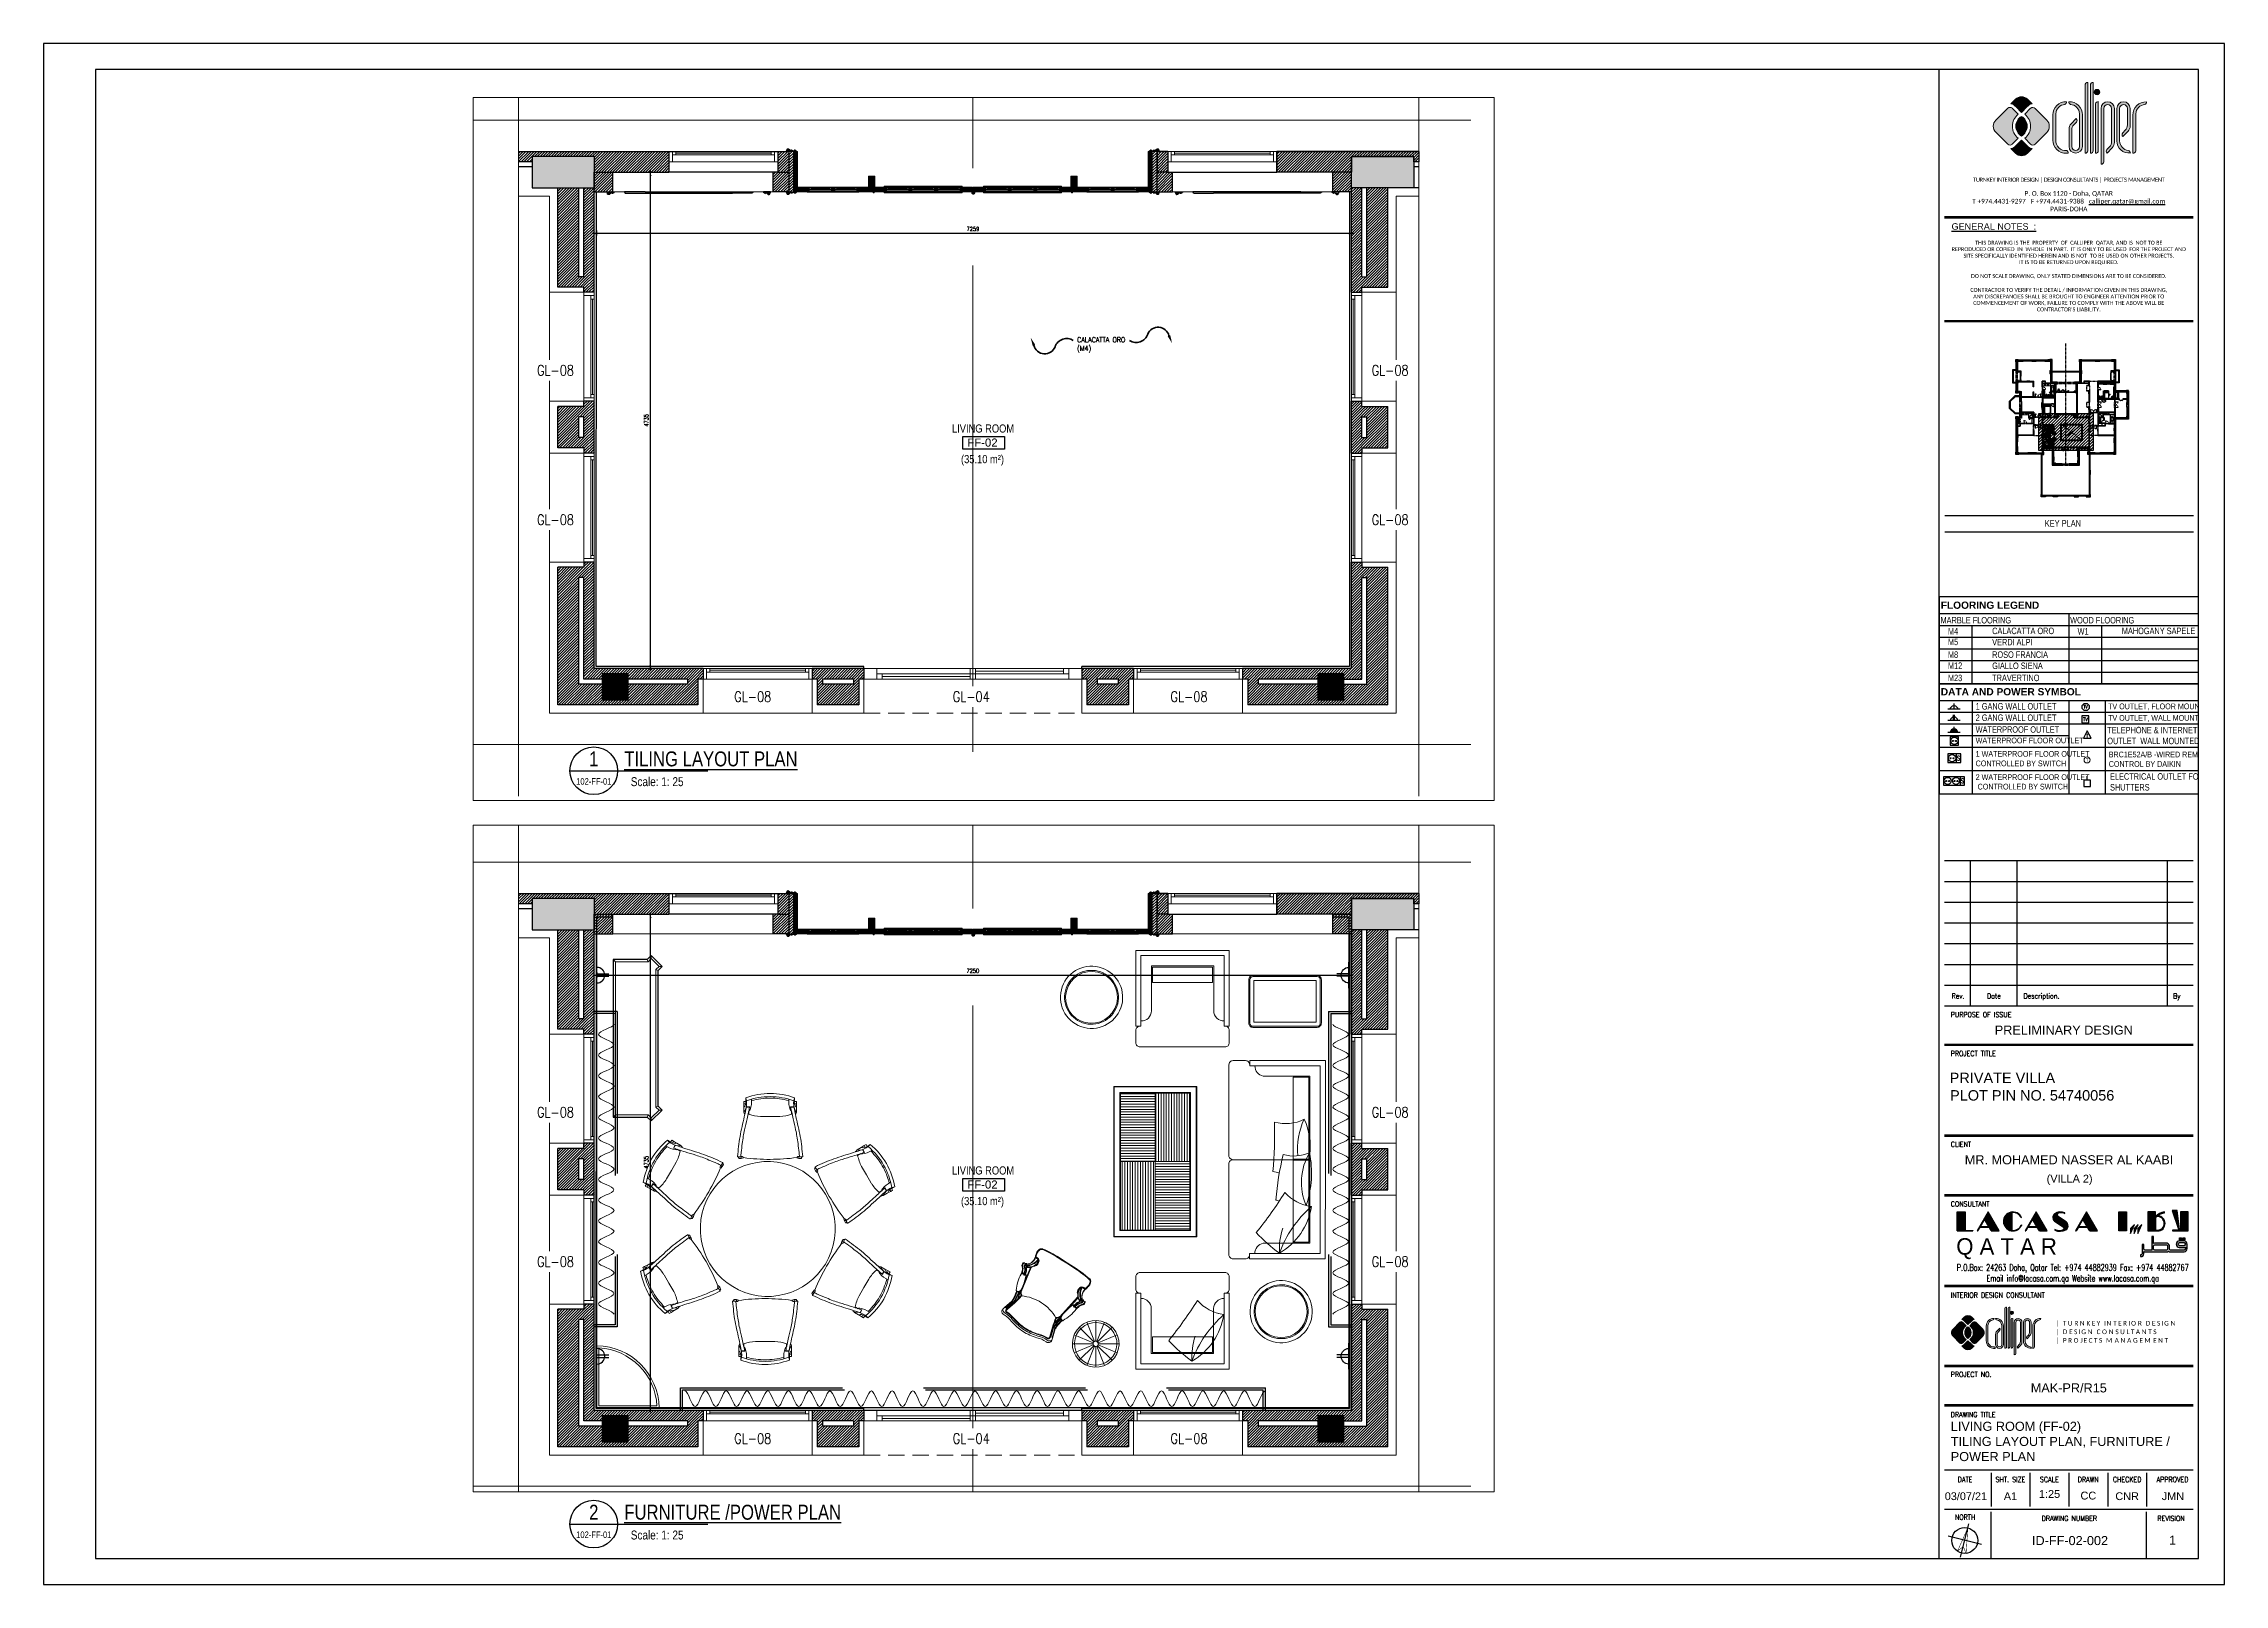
# Paper-space layout '102-FF-02-002' of a CAD drawing. Header units: inches, sheet in millimetres. Extents: x 0 to 841, y 0 to 594.
# The model-space entities are those that its viewports show. They can reach past a viewport. Long polylines and large blocks are cut down to what shows.
import ezdxf
from ezdxf.enums import TextEntityAlignment as Align
from ezdxf.xclip import XClip

# ---------------------------------------------------------------- set-up
doc = ezdxf.new("R2010")
doc.units = ezdxf.units.IN
doc.header["$MEASUREMENT"] = 0
doc.header["$XCLIPFRAME"] = 2
doc.set_wipeout_variables(frame=1)
for name, pattern in [('$0$DASHED', [0.75, 0.5, -0.25]), ('01089-X-LGD$0$CENTER2', [1.125, 0.75, -0.125, 0.125, -0.125]), ('01089-X-LGD$0$HIDDEN-Z', [3, 2, -1]), ('AM_DIN_G_W050', [13.75, 9.75, -1.5, 1, -1.5]), ('CENTER', [2, 1.25, -0.25, 0.25, -0.25]), ('CENTERX2', [4, 2.5, -0.5, 0.5, -0.5]), ('HIDDEN', [0.375, 0.25, -0.125]), ('HIDDEN2', [0.1875, 0.125, -0.0625]), ('PHANTOM-Z', [69.2, 60, -1.4, 2.5, -1.4, 2.5, -1.4]), ('XREF-HOTEL GUEST RM_OPT-1$0$M-HIDDEN', [1.875, 1.25, -0.625]), ('XREF-HOTEL GUEST RM_OPT-1$0$M-PHANTOM', [12.5, 6.25, -1.25, 1.25, -1.25, 1.25, -1.25]), ('XREF-V2-FF_COLS$0$XREF-V-COLS-GF$0$CENTER2', [1.125, 0.75, -0.125, 0.125, -0.125])]:
    doc.linetypes.add(name, pattern=pattern)
for name, color, linetype in [('0-CALLIPER_LOGO', 160, 'Continuous'), ('01089-X-LGD$0$_ELEC-murs-walls.DWA', 7, 'Continuous'), ('01089-X-LGD$0$a-lighting wire', 160, '01089-X-LGD$0$HIDDEN-Z'), ('01089-X-LGD$0$a-line-10', 1, 'Continuous'), ('01089-X-LGD$0$a-text', 3, 'Continuous'), ('01089-X-LGD$0$a-wire', 7, 'Continuous'), ('48-TITLE', 7, 'Continuous'), ('A-DIM', 9, 'Continuous'), ('a-key plan', 8, 'Continuous'), ('A-NIC-', 1, 'Continuous'), ('A-Plaster', 2, 'Continuous'), ('A-TXT3', 2, 'Continuous'), ('A-WALL', 7, 'Continuous'), ('aluminium', 8, 'Continuous'), ('Calliper_wall_general plan', 8, 'Continuous'), ('column', 3, 'Continuous'), ('CQ Wall hatch_CHB', 8, 'Continuous'), ('DETAIL', 1, 'Continuous'), ('ELEC. AXES', 255, 'Continuous'), ('ELECTRICAL', 10, 'Continuous'), ('FURN HATCH', 181, 'Continuous'), ('FURNITURE', 252, 'Continuous'), ('gypsum', 31, 'Continuous'), ('Layer7', 8, 'Continuous'), ('LIGHT', 130, 'Continuous'), ('thermostat_elevation', 97, 'Continuous'), ('WALL', 5, 'Continuous'), ('WIPEOUT', 2, 'Continuous'), ('XREF-TITLE$0$48-TITLE', 7, 'Continuous'), ('XREF-TITLE$0$LCQ-103-XREF-TITLE-A1$0$48-TITLE', 7, 'Continuous'), ('XREF-TITLE$0$LCQ-339-XREF-TITLE-A1-DC1$0$0745-A02P-01$0$1', 253, 'Continuous'), ('XREF-TITLE$0$LCQ-339-XREF-TITLE-A1-DC1$0$48-title', 7, 'Continuous'), ('XREF-TITLE$0$LCQ-339-XREF-TITLE-A1-DC1$0$LCQ-103-XREF-TITLE-A1$0$48-TITLE', 7, 'Continuous')]:
    doc.layers.add(name, color=color, linetype=linetype)
for name, color, linetype, lineweight in [('11029-XEL-LPH$0$E-LITE-CLNG', 130, 'Continuous', 20), ('a-cut', 30, 'PHANTOM-Z', 18), ('A-Dim-ID', 9, 'Continuous', 20), ('A-DOOR', 134, 'Continuous', 18), ('A-FLOR-FIXT', 114, 'Continuous', 9), ('A-GLAZ', 134, 'Continuous', 18), ('A-GLAZ-IDEN', 3, 'Continuous', 18), ('A-RNDR-PLST', 1, 'Continuous', 9), ('A-WALL-TILE', 8, 'Continuous', 9), ('CQ Furniture', 190, 'Continuous', 0), ('CQ Wood', 30, 'Continuous', 0), ('DIM', 252, 'Continuous', 35), ('EL- TH. UNIT', 5, 'Continuous', 18), ('Glass', 4, 'Continuous', 0), ('Glass-Mirror', 4, 'Continuous', 0), ('GRC', 41, 'Continuous', 0), ('GRC Hatch', 253, 'Continuous', 0), ('ID-NOTES', 3, 'Continuous', 0), ('Sanitary', 253, 'Continuous', 0), ('XREF-V2-FF_COLS$0$A-COLS', 8, 'Continuous', 40), ('XREF-V2-FF_COLS$0$A-COLS-PATT', 253, 'Continuous', 20), ('XREF-V2-FF_COLS$0$A-EQPM', 8, 'Continuous', 18)]:
    doc.layers.add(name, color=color, linetype=linetype, lineweight=lineweight)
doc.layers.add('VP', color=8, linetype='Continuous', plot=False)
doc.styles.add('01089-X-LGD$0$BS-PARKING SCHEDULE$0$text-180', font='arial.ttf', dxfattribs={"height": 180})
doc.styles.add('01089-X-LGD$0$STYLE_GENERE_1', font='arial.ttf')
doc.styles.add('01089-X-LGD$0$text-100', font='swisscl.ttf', dxfattribs={"height": 250})
doc.styles.add('ARIAL', font='arial.ttf')
doc.styles.add('ARIAL-REG', font='arial.ttf', dxfattribs={"height": 50})
doc.styles.add('DIM 50', font='romans.shx', dxfattribs={"width": 0.75, "height": 100})
doc.styles.add('ID-ROMANS', font='romans.shx', dxfattribs={"width": 0.8})
doc.styles.add('romans', font='romans.shx')
doc.styles.add('ST9', font='romans.shx', dxfattribs={"width": 0.8})
doc.styles.get("Standard").update_dxf_attribs({"font": 'arial.ttf'})
doc.styles.add('TITLE', font='arial.ttf')
doc.styles.add('TXT2', font='romans.shx', dxfattribs={"width": 0.9})
doc.styles.add('XREF-TITLE$0$LCQ-103-XREF-TITLE-A1$0$TITLE', font='arial.ttf')
doc.styles.add('XREF-TITLE$0$LCQ-339-XREF-TITLE-A1-DC1$0$0745-A02P-01$0$ARIALN', font='ARIALN.TTF', dxfattribs={"width": 0.9})
doc.styles.add('XREF-TITLE$0$LCQ-339-XREF-TITLE-A1-DC1$0$LCQ-103-XREF-TITLE-A1$0$logo', font='AIGDT___.TTF')
doc.styles.add('XREF-TITLE$0$LCQ-339-XREF-TITLE-A1-DC1$0$LCQ-103-XREF-TITLE-A1$0$ROMANS', font='ROMANS.shx')
doc.styles.add('XREF-TITLE$0$LCQ-339-XREF-TITLE-A1-DC1$0$LCQ-103-XREF-TITLE-A1$0$TITLE', font='arial.ttf')
doc.styles.add('XREF-TITLE$0$LCQ-339-XREF-TITLE-A1-DC1$0$LCQ-103-XREF-TITLE-A1$0$TITLE2', font='ROMANS.shx', dxfattribs={"width": 0.8})
doc.styles.add('XREF-TITLE$0$LCQ-339-XREF-TITLE-A1-DC1$0$LCQ-105-XREF-TITLE-A1$0$TITLE', font='arial.ttf')
doc.styles.add('ZZ-Dim All', font='romans.shx', dxfattribs={"width": 0.8})
doc.dimstyles.new('DIM-100', dxfattribs={"dimscale": 50, "dimtxt": 1.25, "dimasz": 1, "dimexe": 1, "dimexo": 1, "dimgap": 0.6, "dimtad": 1, "dimdec": 0, "dimrnd": 5, "dimdsep": 46, "dimtxsty": 'ZZ-Dim All', "dimblk1": 'ARCHTICK', "dimblk2": 'ARCHTICK', "dimsah": 1, "dimcen": 1, "dimdle": 1, "dimclrd": 256, "dimclre": 8, "dimclrt": 256, "dimazin": 2, "dimtfac": 1, "dimtdec": 0, "dimtix": 1, "dimtmove": 2, "dimatfit": 2, "dimfxl": 0.1, "dimtolj": 1, "dimtzin": 0, "dimlwd": -1, "dimlwe": -1, "dimarcsym": 0})
doc.dimstyles.new('DIM-20', dxfattribs={"dimscale": 1000, "dimtxt": 0.044, "dimasz": 0.035, "dimexe": 0.022, "dimexo": 0.022, "dimgap": 0.022, "dimtad": 1, "dimdec": 0, "dimzin": 0, "dimdsep": 46, "dimtxsty": 'ST9', "dimblk1": 'ARCHTICK', "dimblk2": 'ARCHTICK', "dimsah": 1, "dimcen": 0.088, "dimdle": 0.04, "dimclrd": 256, "dimclre": 256, "dimclrt": 3, "dimadec": 0, "dimazin": 0, "dimtfac": 1, "dimtdec": 0, "dimtix": 1, "dimtofl": 0, "dimtmove": 1, "dimatfit": 3, "dimldrblk": 'CLOSED', "dimfxl": 1, "dimtolj": 1, "dimtzin": 0, "dimarcsym": 0})
pattern_1 = [(225, (-40481.279, -100842.32), (13.258252, -13.258252), [])]
pattern_2 = [(225, (-40481.279, -100842.32), (13.258252, -13.258252), [])]
pattern_3 = [(135, (-4101.4994, -5827.568), (-1.76776695, -1.76776695), [])]
pattern_4 = [(45, (-3108.8667, -5827.568), (-1.76776695, 1.76776695), [])]
pattern_5 = [(135, (-3108.8667, -5827.568), (-1.76776695, -1.76776695), [])]
pattern_6 = [(45, (-3359.5162, -5827.568), (-1.76776695, 1.76776695), [])]
pattern_7 = [(135, (-3359.5162, -5827.568), (-1.76776695, -1.76776695), [])]
pattern_8 = [(45, (-4103.5846, -5827.568), (-1.76776695, 1.76776695), [])]
pattern_9 = [(135, (-4103.5846, -5827.568), (-1.76776695, -1.76776695), [])]
pattern_10 = [(135, (247.5, 0), (-1.76776695, -1.76776695), [])]

psp = doc.layouts.new('102-FF-02-002')

# ---------------------------------------------------------------- texts
at = {"layer": '48-TITLE', "style": 'TITLE'}
psp.add_text('1:25', height=3, dxfattribs=at).set_placement((773.58, 33.36), align=Align.CENTER)
psp.add_text('ID-FF-02-002', height=3.5, dxfattribs=at).set_placement((781.47, 16.89), align=Align.MIDDLE)
at = {"layer": '48-TITLE', "insert": (735.48, 62.69), "char_height": 3.5, "width": 140.2795, "attachment_point": 1, "style": 'TITLE'}
psp.add_mtext('LIVING ROOM (FF-02)\\PTILING LAYOUT PLAN, FURNITURE /\\PPOWER PLAN', dxfattribs=at)

msp = doc.modelspace()

# ---------------------------------------------------------------- texts
at = {"layer": 'A-TXT3', "style": 'ARIAL-REG'}
for p in [(383874.091, 505644.824, 0), (370887.606, 502413.808, 0)]:
    msp.add_text('FF-02', height=78.4, rotation=13.9714233, dxfattribs=at).set_placement(p, align=Align.MIDDLE_CENTER)
at = {"layer": 'A-TXT3', "char_height": 78.4, "width": 1464.93576, "attachment_point": 5, "rotation": 13.9714233, "style": 'ARIAL-REG'}
for insert in [(383847.044, 505777.354, 0), (370860.558, 502546.339, 0)]:
    msp.add_mtext('{\\fArial Narrow|b0|i0|c0|p34;LIVING ROOM}', dxfattribs=dict(at, insert=insert))

# ---------------------------------------------------------------- blocks, each defined once
blk = doc.blocks.new('XREF-TITLE$0$NORTH-NEW')
at = {"layer": 'XREF-TITLE$0$48-TITLE', "color": 4}
for p, q in [((0.66, 0), (-0.66, 0)), ((0, -0.66), (0, 0.66))]:
    blk.add_line(p, q, dxfattribs=at)
at = {"layer": 'XREF-TITLE$0$48-TITLE', "const_width": 0.02}
blk.add_lwpolyline([(0, 0.5), (0.171, -0.47), (0, -0.24), (-0.171, -0.47)], close=True, dxfattribs=at)
at = {"layer": 'XREF-TITLE$0$48-TITLE', "color": 4}
blk.add_circle((0, 0), 0.5, dxfattribs=at)
blk = doc.blocks.new('new logo')
at = {"layer": 'Calliper_wall_general plan', "true_color": 0x0f0f00}
for points in [[(1952.71, -407.57), (1952.29, -407.57, 0.24842), (1951.64, -408.22), (1951.64, -434.83, 0.435048), (1952.71, -433.93)], [(1954.8, -407.57), (1954.38, -407.57, 0.24842), (1953.73, -408.22), (1953.73, -434.83, 0.435048), (1954.8, -433.93)], [(1955.21, -411.29, 1), (1957.29, -411.29, 1)], [(1925.89, -419.85), (1923.59, -417.55, 0.414214), (1921.8, -417.55), (1917.23, -422.12, 0.198912), (1916.26, -424.46, 0.198912), (1917.23, -426.8), (1921.8, -431.37, 0.414214), (1923.59, -431.37), (1925.89, -429.08, -0.234542), (1923.6, -424.46, -0.234542)], [(1927.13, -419.11), (1925.02, -417, 0.18449), (1923.03, -415.83), (1924.79, -414.07, -0.414214), (1929.47, -414.07), (1931.23, -415.83, 0.18449), (1929.24, -417)], [(1932.39, -417.57), (1936.88, -422.06, -0.203601), (1937.85, -424.46, -0.203601), (1936.88, -426.86), (1932.39, -431.35, -0.414214), (1930.6, -431.35), (1928.37, -429.08, 0.234542), (1930.66, -424.46, 0.234542), (1928.37, -419.85), (1930.66, -417.55, -0.419864)], [(1943.87, -416.02, 0.39335), (1944.47, -415.03, 0.420626), (1939.27, -419.92), (1939.27, -429.97, 0.396545), (1944.06, -434.87), (1945.16, -434.87, 0.39335), (1944.56, -433.87, -0.460596), (1940.34, -429.75), (1940.34, -419.63, -0.368996)], [(1945.45, -432.27), (1945.45, -425.58, -0.190781), (1946.26, -423.52), (1948.23, -421.43), (1948.27, -421.47, -0.400313), (1948.28, -422.85), (1947.33, -423.86, 0.190781), (1946.52, -425.92), (1946.52, -432.27, 1), (1949.53, -432.27), (1949.53, -419.64, 0.370056), (1946.01, -416.02, -0.39335), (1945.4, -415.03, -0.426354), (1950.61, -420.02), (1950.61, -432.27, -1)], [(1956.75, -414.98, 0.34993), (1955.68, -415.7), (1955.68, -434.83, 0.435048), (1956.75, -433.93)], [(1958.86, -417.61, -1), (1961.86, -417.61), (1961.86, -430.35, -0.190781), (1961.04, -432.4), (1960.09, -433.41, 0.400313), (1960.11, -434.79), (1960.15, -434.84), (1962.12, -432.75, 0.190781), (1962.93, -430.69), (1962.93, -417.61, 1), (1957.79, -417.61), (1957.79, -439.05, 0.435048), (1958.86, -438.16)], [(1964.98, -417.61, -1), (1967.97, -417.61), (1967.97, -423.98, -0.190781), (1967.16, -426.03), (1966.21, -427.04, 0.400313), (1966.22, -428.42), (1966.26, -428.47), (1968.23, -426.38, 0.190781), (1969.04, -424.32), (1969.04, -417.61, 1), (1963.91, -417.61), (1963.91, -430.09, 0.446482), (1969.13, -434.77, 0.352056), (1968.33, -433.83, -0.371733), (1964.98, -430.09)], [(1974.71, -416.05, 0.39335), (1975.31, -415.05, 0.426354), (1970.11, -420.05), (1970.11, -434.85, 0.435048), (1971.18, -433.96), (1971.18, -419.65, -0.368996)], [(1927.13, -429.81), (1925.02, -431.92, -0.18449), (1923.03, -433.09), (1924.79, -434.85, 0.414214), (1929.47, -434.85), (1931.23, -433.09, -0.18449), (1929.24, -431.92)]]:
    blk.add_hatch(color=28, dxfattribs=at).paths.add_polyline_path(points)
at = {"layer": 'Calliper_wall_general plan'}
blk.add_hatch(color=2, dxfattribs=at).paths.add_polyline_path([(1927.13, -420.66, 0.264516), (1924.96, -424.46, 0.264516), (1927.13, -428.27, 0.264516), (1929.29, -424.46, 0.264516)])
at = {"layer": '0-CALLIPER_LOGO', "color": 170, "lineweight": 0}
for p, q in [((1951.64, -408.22), (1951.64, -434.83)), ((1952.29, -407.57), (1952.71, -407.57)), ((1952.71, -407.57), (1952.71, -433.93)), ((1953.73, -408.22), (1953.73, -434.83)), ((1954.38, -407.57), (1954.8, -407.57)), ((1954.8, -407.57), (1954.8, -433.93)), ((1921.8, -417.55), (1917.23, -422.12)), ((1924.79, -414.07), (1923.03, -415.83)), ((1923.59, -417.55), (1925.89, -419.85)), ((1925.02, -417), (1927.13, -419.11)), ((1929.24, -417), (1927.13, -419.11)), ((1930.66, -417.55), (1928.37, -419.85)), ((1929.47, -414.07), (1931.23, -415.83)), ((1932.39, -417.57), (1936.88, -422.06)), ((1939.27, -419.92), (1939.27, -429.97)), ((1940.34, -419.63), (1940.34, -430.27)), ((1949.53, -419.63), (1949.53, -432.27)), ((1949.53, -419.63), (1949.53, -430.27)), ((1950.61, -419.92), (1950.61, -429.97)), ((1950.61, -420.02), (1950.61, -432.27)), ((1955.68, -415.7), (1955.68, -434.83)), ((1956.75, -414.98), (1956.75, -433.93)), ((1957.79, -417.61), (1957.79, -439.05)), ((1958.86, -417.61), (1958.86, -438.16)), ((1958.86, -417.61), (1958.86, -438.16)), ((1961.86, -417.61), (1961.86, -430.35)), ((1962.93, -417.61), (1962.93, -430.69)), ((1963.91, -417.61), (1963.91, -430.09)), ((1964.98, -417.61), (1964.98, -430.09)), ((1967.97, -417.61), (1967.97, -423.98)), ((1969.04, -417.61), (1969.04, -424.32)), ((1970.11, -420.05), (1970.11, -434.85)), ((1971.18, -419.65), (1971.18, -433.96)), ((1921.8, -431.37), (1917.23, -426.8)), ((1932.39, -431.35), (1936.88, -426.86)), ((1945.45, -425.58), (1945.45, -432.27)), ((1946.26, -423.52), (1948.23, -421.43)), ((1946.52, -425.92), (1946.52, -432.27)), ((1947.33, -423.86), (1948.28, -422.85)), ((1948.27, -421.47), (1948.23, -421.43)), ((1967.16, -426.03), (1966.21, -427.04)), ((1966.22, -428.42), (1966.26, -428.47)), ((1968.23, -426.38), (1966.26, -428.47)), ((1924.79, -434.85), (1923.03, -433.09)), ((1923.59, -431.37), (1925.89, -429.08)), ((1925.02, -431.92), (1927.13, -429.81)), ((1929.24, -431.92), (1927.13, -429.81)), ((1930.6, -431.35), (1928.37, -429.08)), ((1929.47, -434.85), (1931.23, -433.09)), ((1944.06, -434.87), (1945.16, -434.87)), ((1945.16, -434.87), (1944.78, -434.87)), ((1961.04, -432.4), (1960.09, -433.41)), ((1960.11, -434.79), (1960.15, -434.84)), ((1962.12, -432.75), (1960.15, -434.84))]:
    blk.add_line(p, q, dxfattribs=at)
blk.add_circle((1956.25, -411.29), 1.04, dxfattribs=at)
for centre, radius, start, end in [((1952.59, -408.52), 0.995, 107.09802, 162.90198), ((1954.68, -408.52), 0.995, 107.09802, 162.90198), ((1922.7, -418.45), 1.27, 45, 135), ((1922.49, -419.02), 3.24, 38.5975, 80.40939), ((1929.39, -424.46), 5.79, 127.20123, 180), ((1927.13, -416.41), 3.31, 45, 135), ((1924.86, -424.46), 5.79, 0, 52.79877), ((1931.77, -419.02), 3.24, 99.59061, 141.4025), ((1931.52, -418.41), 1.21, 43.89688, 134.91049), ((1944.27, -420.02), 5, 87.63536, 181.11311), ((1944.21, -419.89), 3.88, 95.14451, 176.15988), ((1943.63, -415.2), 0.856, 285.67905, 11.56774), ((1946.24, -415.2), 0.856, 168.43226, 254.32095), ((1945.61, -420.02), 5, 358.88689, 92.36464), ((1945.66, -419.89), 3.88, 3.84012, 84.85549), ((1956.66, -416.02), 1.04, 85.20492, 162.35088), ((1960.36, -417.61), 2.57, 0, 180), ((1960.36, -417.61), 1.5, 0, 180), ((1966.47, -417.61), 2.57, 0, 180), ((1966.47, -417.61), 1.5, 0, 180), ((1975.11, -420.05), 5, 87.63536, 181.11311), ((1975.05, -419.91), 3.88, 95.14451, 176.15988), ((1974.48, -415.22), 0.856, 285.67905, 11.56774), ((1919.57, -424.46), 3.31, 135, 180), ((1919.57, -424.46), 3.31, 180, 225), ((1929.39, -424.46), 5.79, 180, 232.79877), ((1929.39, -424.46), 4.43, 120.73466, 180), ((1929.39, -424.46), 4.43, 180, 239.26534), ((1924.86, -424.46), 4.43, 0, 59.26534), ((1924.86, -424.46), 4.43, 300.73466, 0), ((1924.86, -424.46), 5.79, 307.20123, 0), ((1934.54, -424.4), 3.31, 358.96726, 45), ((1934.54, -424.52), 3.31, 315, 1.03274), ((1948.45, -425.58), 3, 136.79532, 180), ((1949.52, -425.92), 3, 136.79532, 180), ((1947.55, -422.17), 1, 316.79532, 44.06271), ((1966.94, -427.73), 1, 136.79532, 224.06271), ((1964.97, -423.98), 3, 316.79532, 0), ((1966.04, -424.32), 3, 316.79532, 0), ((1922.7, -430.47), 1.27, 225, 315), ((1922.49, -429.9), 3.24, 279.59061, 321.4025), ((1927.13, -432.51), 3.31, 225, 315), ((1931.77, -429.9), 3.24, 218.5975, 260.40939), ((1931.49, -430.45), 1.27, 225, 315), ((1944.27, -429.87), 5, 178.88689, 272.36464), ((1944.21, -430.01), 3.88, 176.89042, 275.07933), ((1944.32, -434.69), 0.856, 348.43226, 74.32095), ((1948.03, -432.27), 2.58, 180, 0), ((1948.03, -432.27), 1.51, 180, 0), ((1951.76, -433.88), 0.954, 262.72577, 356.77123), ((1953.85, -433.88), 0.954, 262.72577, 356.77123), ((1955.8, -433.88), 0.954, 262.72577, 356.77123), ((1960.82, -434.1), 1, 136.79532, 224.06271), ((1958.86, -430.35), 3, 316.79532, 0), ((1959.93, -430.69), 3, 316.79532, 0), ((1968.61, -430.09), 4.71, 180, 276.23953), ((1968.82, -430.02), 3.84, 181.13958, 262.70661), ((1968.14, -434.8), 0.986, 1.21558, 78.79531), ((1970.23, -433.9), 0.954, 262.72577, 356.77123), ((1957.91, -438.11), 0.954, 262.72577, 356.77123)]:
    blk.add_arc(centre, radius, start, end, dxfattribs=at)
blk = doc.blocks.new('XREF-TITLE')
at = {"layer": 'XREF-TITLE$0$LCQ-339-XREF-TITLE-A1-DC1$0$LCQ-103-XREF-TITLE-A1$0$48-TITLE'}
for points in [[(737.99, 136.24), (743.95, 136.24), (743.95, 136.42), (740.99, 136.42), (740.99, 143.62), (737.99, 143.62)], [(762.85, 138.5), (762.68, 138.57, -0.335261), (759.05, 136.45), (759.05, 143.37, -0.325117), (762.63, 141.37), (762.8, 141.45, 4.760585)], [(777.17, 141.61, -0.804125), (777.52, 143.38, -0.139753), (779.53, 142.99), (779.53, 143.2, 0.267149), (775.48, 142.84, 0.158415), (774.87, 141.76, 0.260991), (775.45, 140), (778.6, 137.99, -0.726518), (778.43, 136.43, -0.039912), (777.84, 136.34, -0.15573), (775.63, 136.83), (775.63, 136.61, 0.252462), (779.85, 136.67, 0.244258), (780.71, 138.16, 0.2096), (780.02, 139.78)], [(803.29, 136.24), (803.29, 143.58), (800.3, 143.58), (800.3, 136.24)], [(827.06, 143.58), (824.07, 143.58), (824.07, 136.62), (820.95, 136.62), (820.95, 136.24), (824.07, 136.24), (827.06, 136.24)], [(806.33, 138.73), (804.77, 137.23), (804.77, 135.24)], [(807.73, 138.73), (806.17, 137.23), (806.17, 135.24)], [(807.56, 135.24), (809.12, 138.73), (807.56, 137.23)]]:
    blk.add_hatch(color=10, dxfattribs=at).paths.add_polyline_path(points)
at = {"layer": 'XREF-TITLE$0$LCQ-339-XREF-TITLE-A1-DC1$0$LCQ-103-XREF-TITLE-A1$0$48-TITLE', "true_color": 0x666666}
h = blk.add_hatch(color=251, dxfattribs=at)
h.paths.add_polyline_path([(749.86, 143.58), (745.62, 136.24), (745.84, 136.24), (746.7, 137.74), (750.24, 137.74), (751.1, 136.24), (754.1, 136.24)])
h.paths.add_polyline_path([(750.13, 137.92), (746.81, 137.92), (748.47, 140.8)], flags=16)
at = {"layer": 'XREF-TITLE$0$LCQ-339-XREF-TITLE-A1-DC1$0$LCQ-103-XREF-TITLE-A1$0$48-TITLE'}
h = blk.add_hatch(color=10, dxfattribs=at)
h.paths.add_polyline_path([(768.43, 143.58), (764.19, 136.24), (764.4, 136.24), (765.26, 137.74), (768.8, 137.74), (769.67, 136.24), (772.67, 136.24)])
h.paths.add_polyline_path([(768.69, 137.92), (765.37, 137.92), (767.03, 140.8)], flags=16)
h = blk.add_hatch(color=10, dxfattribs=at)
h.paths.add_polyline_path([(787.86, 143.58), (783.62, 136.24), (783.83, 136.24), (784.69, 137.74), (788.23, 137.74), (789.1, 136.24), (792.1, 136.24)])
h.paths.add_polyline_path([(788.13, 137.92), (784.8, 137.92), (786.46, 140.8)], flags=16)
h = blk.add_hatch(color=10, dxfattribs=at)
edge = h.paths.add_edge_path()
edge.add_arc((815.14, 139.2), 2.99, 359.14035, 446.42733)
edge.add_arc((818.37, 138.45), 4.82, 95.54957, 129.21891, ccw=False)
edge.add_line((817.9, 143.24), (817.9, 143.59))
edge.add_arc((818.37, 138.45), 5.16, 95.18045, 139.21268)
edge.add_line((814.46, 141.82), (814.46, 143.58))
edge.add_line((814.46, 143.58), (811.47, 143.58))
edge.add_line((811.47, 143.58), (811.47, 136.24))
edge.add_line((811.47, 136.24), (814.46, 136.24))
edge.add_line((814.46, 136.24), (815.32, 136.24))
edge.add_arc((815.3, 139.06), 2.82, 270.25504, 361.90034)
edge = h.paths.add_edge_path(flags=16)
edge.add_arc((818.37, 138.45), 4.82, 135.2947, 144.18627)
edge.add_line((814.46, 141.27), (814.46, 136.58))
edge.add_line((814.46, 136.58), (815.32, 136.58))
edge.add_arc((815.3, 139.06), 2.48, 270.27207, 362.09049)
edge.add_arc((815.14, 139.2), 2.64, 358.96144, 454.15748)
at = {"layer": 'XREF-TITLE$0$LCQ-339-XREF-TITLE-A1-DC1$0$LCQ-103-XREF-TITLE-A1$0$48-TITLE', "true_color": 0x666666}
for points in [[(822.82, 144.18), (820.92, 144.18), (823.28, 136.91), (823.74, 136.91)], [(823.73, 133.58), (824.51, 133.58), (824.51, 132.82), (823.73, 132.82)], [(824.97, 133.58), (825.76, 133.58), (825.76, 132.82), (824.97, 132.82)]]:
    blk.add_hatch(color=251, dxfattribs=at).paths.add_polyline_path(points)
h = blk.add_hatch(color=251, dxfattribs=at)
edge = h.paths.add_edge_path()
edge.add_arc((818.62, 130.36), 1.22, 13.66992, 93.2541)
edge.add_line((818.56, 131.57), (815.54, 131.57))
edge.add_line((815.54, 131.57), (814.29, 131.57))
edge.add_arc((814.22, 130.36), 1.22, 86.7459, 114.20503)
edge.add_line((813.72, 131.47), (813.72, 134.17))
edge.add_line((813.72, 134.17), (813.04, 134.17))
edge.add_line((813.04, 134.17), (813.04, 128.84))
edge.add_line((813.04, 128.84), (810.47, 128.84))
edge.add_arc((810.56, 129.52), 0.678, 203.9089, 262.68549, ccw=False)
edge.add_line((809.94, 129.24), (809.94, 131.05))
edge.add_line((809.94, 131.05), (809.25, 131.05))
edge.add_line((809.25, 131.05), (809.25, 127.43))
edge.add_arc((808.87, 127.43), 0.386, 306.42867, 360, ccw=False)
edge.add_arc((808.78, 127.55), 0.534, 251.27183, 306.42867, ccw=False)
edge.add_line((808.61, 127.04), (808.61, 126.36))
edge.add_line((808.61, 126.36), (809.04, 126.36))
edge.add_arc((808.78, 127.55), 1.22, 282.36976, 306.42867)
edge.add_arc((808.87, 127.43), 1.07, 306.42867, 360)
edge.add_line((809.94, 127.43), (809.94, 128.3))
edge.add_arc((810.56, 129.52), 1.36, 242.93866, 264.84181)
edge.add_line((810.43, 128.16), (818.56, 128.16))
edge.add_arc((818.62, 129.38), 1.22, 266.7459, 313.6965)
edge.add_arc((820.31, 129.38), 1.22, 226.3035, 273.2541)
edge.add_line((820.38, 128.16), (825.51, 128.16))
edge.add_arc((825.28, 129.53), 1.39, 279.23186, 356.89361)
edge.add_line((826.67, 129.45), (826.67, 131.16))
edge.add_arc((825.28, 131.09), 1.39, 3.10639, 80.76814)
edge.add_line((825.51, 132.46), (823.62, 132.46))
edge.add_arc((823.84, 131.09), 1.39, 99.23186, 176.89361)
edge.add_arc((823.84, 131.24), 1.39, 183.10639, 260.76814)
edge.add_line((823.62, 129.87), (825.51, 129.87))
edge.add_arc((825.28, 131.24), 1.39, 279.23186, 300.31567)
edge.add_line((825.98, 130.04), (825.98, 129.47))
edge.add_arc((825.28, 129.53), 0.702, 282.98897, 355.63351, ccw=False)
edge.add_line((825.44, 128.84), (820.26, 128.84))
edge.add_arc((820.31, 129.38), 0.534, 200.71105, 265.08407, ccw=False)
edge.add_line((819.81, 129.19), (819.81, 130.64))
edge = h.paths.add_edge_path(flags=16)
edge.add_arc((823.84, 131.09), 0.702, 102.98897, 173.85495, ccw=False)
edge.add_line((823.68, 131.77), (825.44, 131.77))
edge.add_arc((825.28, 131.09), 0.702, 6.14505, 77.01103, ccw=False)
edge.add_arc((825.28, 131.24), 0.702, 282.98897, 353.85495, ccw=False)
edge.add_line((825.44, 130.55), (823.68, 130.55))
edge.add_arc((823.84, 131.24), 0.702, 186.14505, 257.01103, ccw=False)
edge = h.paths.add_edge_path(flags=16)
edge.add_arc((818.62, 129.38), 0.534, 274.91593, 339.28895, ccw=False)
edge.add_line((818.67, 128.84), (816.47, 128.84))
edge.add_line((816.47, 128.84), (814.18, 128.84))
edge.add_arc((814.22, 129.38), 0.534, 200.71105, 265.08407, ccw=False)
edge.add_line((813.72, 129.19), (813.72, 130.55))
edge.add_arc((814.22, 130.36), 0.534, 94.91593, 159.28895, ccw=False)
edge.add_line((814.18, 130.89), (816.59, 130.89))
edge.add_line((816.59, 130.89), (818.67, 130.89))
edge.add_arc((818.62, 130.36), 0.534, 20.71105, 85.08407, ccw=False)
edge.add_line((819.12, 130.55), (819.12, 129.19))
for points in [[(0, 0), (841, 0), (841, 594), (0, 594)], [(20, 10), (831, 10), (831, 584), (20, 584)]]:
    blk.add_lwpolyline(points, close=True)
at = {"layer": 'XREF-TITLE$0$LCQ-339-XREF-TITLE-A1-DC1$0$48-title', "const_width": 0.5}
for points in [[(733.17, 412), (829.17, 412)], [(733.17, 405.67), (829.17, 405.67)]]:
    blk.add_lwpolyline(points, dxfattribs=at)
at = {"layer": 'XREF-TITLE$0$LCQ-339-XREF-TITLE-A1-DC1$0$LCQ-103-XREF-TITLE-A1$0$48-TITLE'}
for p, q in [((731, 10), (731, 584)), ((733, 231.02), (829, 231.02)), ((743, 231.02), (743, 223.02)), ((761, 231.02), (761, 223.02)), ((818.87, 231.02), (818.87, 223.02)), ((733, 223.02), (829, 223.02)), ((829, 44), (733, 44)), ((751, 43), (751, 30)), ((766, 43), (766, 30)), ((781, 43), (781, 30)), ((796, 43), (796, 30)), ((811, 43), (811, 30)), ((733, 29), (829, 29)), ((751, 10), (751, 28)), ((811, 10), (811, 28))]:
    blk.add_line(p, q, dxfattribs=at)
at = {"layer": 'XREF-TITLE$0$LCQ-339-XREF-TITLE-A1-DC1$0$LCQ-103-XREF-TITLE-A1$0$48-TITLE', "color": 4}
for p, q in [((733, 279.02), (829, 279.02)), ((743, 279.02), (743, 231.02)), ((761, 279.02), (761, 231.02)), ((818.87, 279.02), (818.87, 231.02)), ((733, 271.02), (829, 271.02)), ((733, 263.02), (829, 263.02)), ((733, 255.02), (829, 255.02)), ((733, 247.02), (829, 247.02)), ((733, 239.02), (829, 239.02))]:
    blk.add_line(p, q, dxfattribs=at)
at = {"layer": 'XREF-TITLE$0$LCQ-339-XREF-TITLE-A1-DC1$0$LCQ-103-XREF-TITLE-A1$0$48-TITLE', "color": 10}
for p, q in [((737.99, 136.24), (737.99, 143.62)), ((737.99, 143.62), (740.99, 143.62)), ((740.99, 143.62), (740.99, 136.42)), ((758.93, 136.24), (758.93, 143.62)), ((759.05, 143.37), (759.05, 136.45)), ((768.43, 143.58), (764.19, 136.24)), ((772.67, 136.24), (768.43, 143.58)), ((787.86, 143.58), (783.62, 136.24)), ((792.1, 136.24), (787.86, 143.58)), ((737.99, 136.24), (743.95, 136.24)), ((740.99, 136.42), (743.95, 136.42)), ((743.95, 136.42), (743.95, 136.24)), ((762.63, 141.37), (762.8, 141.45)), ((762.68, 138.57), (762.85, 138.5)), ((764.19, 136.24), (764.4, 136.24)), ((765.26, 137.74), (764.4, 136.24)), ((765.26, 137.74), (768.8, 137.74)), ((767.03, 140.8), (765.37, 137.92)), ((765.37, 137.92), (768.69, 137.92)), ((766.93, 140.99), (766.92, 141)), ((768.69, 137.92), (767.03, 140.8)), ((769.67, 136.24), (768.8, 137.74)), ((769.67, 136.24), (772.67, 136.24)), ((783.62, 136.24), (783.83, 136.24)), ((784.69, 137.74), (783.83, 136.24)), ((784.69, 137.74), (788.23, 137.74)), ((786.46, 140.8), (784.8, 137.92)), ((784.8, 137.92), (788.13, 137.92)), ((786.36, 140.99), (786.35, 141)), ((788.13, 137.92), (786.46, 140.8)), ((789.1, 136.24), (788.23, 137.74)), ((789.1, 136.24), (792.1, 136.24))]:
    blk.add_line(p, q, dxfattribs=at)
at = {"layer": 'XREF-TITLE$0$LCQ-339-XREF-TITLE-A1-DC1$0$LCQ-103-XREF-TITLE-A1$0$48-TITLE', "color": 251, "true_color": 0x666666}
for p, q in [((749.86, 143.58), (745.62, 136.24)), ((754.1, 136.24), (749.86, 143.58)), ((745.62, 136.24), (745.84, 136.24)), ((746.7, 137.74), (745.84, 136.24)), ((746.7, 137.74), (750.24, 137.74)), ((748.47, 140.8), (746.81, 137.92)), ((746.81, 137.92), (750.13, 137.92)), ((748.36, 140.99), (748.36, 141)), ((750.13, 137.92), (748.47, 140.8)), ((751.1, 136.24), (750.24, 137.74)), ((751.1, 136.24), (754.1, 136.24))]:
    blk.add_line(p, q, dxfattribs=at)
at = {"layer": 'XREF-TITLE$0$LCQ-339-XREF-TITLE-A1-DC1$0$LCQ-103-XREF-TITLE-A1$0$48-TITLE', "const_width": 1, "elevation": 0}
blk.add_lwpolyline([(733, 527), (829, 527)], dxfattribs=at)
at = {"layer": 'XREF-TITLE$0$LCQ-339-XREF-TITLE-A1-DC1$0$LCQ-103-XREF-TITLE-A1$0$48-TITLE', "const_width": 1}
for points in [[(733, 487), (829, 487)], [(829, 208.02), (733, 208.02)], [(829, 173.02), (733, 173.02)], [(829, 150.02), (733, 150.02)], [(829, 115.02), (733, 115.02)], [(829, 84.23), (733, 84.23)], [(829, 69), (733, 69)]]:
    blk.add_lwpolyline(points, dxfattribs=at)
at = {"layer": 'XREF-TITLE$0$LCQ-339-XREF-TITLE-A1-DC1$0$LCQ-103-XREF-TITLE-A1$0$48-TITLE', "color": 10}
for points in [[(778.81, 137.85, -0.618663), (778.43, 136.43, -0.039912), (777.84, 136.34, -0.15573), (775.63, 136.83, 1.161214), (775.63, 136.83), (775.63, 136.61, 0.252462), (779.85, 136.67, 0.244258), (780.71, 138.16, 0.2096), (780.02, 139.78), (776.92, 141.77, -0.617286), (777.36, 143.36, -0.053818), (777.36, 143.36, -0.150598), (779.53, 142.99, -0.127578), (779.53, 142.99), (779.53, 143.2, 0.267149), (775.48, 142.84, 0.158415), (774.87, 141.76, 0.260991), (775.45, 140)], [(818.12, 139.15, 0.400412), (815.32, 142.18, -0.147976), (817.9, 143.24), (817.9, 143.59, 0.194526), (814.46, 141.82), (814.46, 143.58), (811.47, 143.58), (811.47, 136.24), (814.46, 136.24), (815.32, 136.24, 0.42265)], [(814.95, 141.84, 0.038816), (814.46, 141.27), (814.46, 136.58), (815.32, 136.58, 0.42354), (817.78, 139.15, 0.441032)]]:
    blk.add_lwpolyline(points, format="xyb", close=True, dxfattribs=at)
for points in [[(800.3, 143.58), (803.29, 143.58), (803.29, 136.24), (800.3, 136.24)], [(827.06, 143.58), (824.07, 143.58), (824.07, 136.62), (820.95, 136.62), (820.95, 136.24), (824.07, 136.24), (827.06, 136.24)], [(806.33, 138.73), (804.77, 137.23), (804.77, 135.24)], [(807.73, 138.73), (806.17, 137.23), (806.17, 135.24)], [(809.12, 138.73), (807.56, 137.23), (807.56, 135.24)]]:
    blk.add_lwpolyline(points, close=True, dxfattribs=at)
at = {"layer": 'XREF-TITLE$0$LCQ-339-XREF-TITLE-A1-DC1$0$LCQ-103-XREF-TITLE-A1$0$48-TITLE', "color": 251, "true_color": 0x666666}
for points in [[(822.82, 144.18), (820.92, 144.18), (823.28, 136.91), (823.74, 136.91)], [(823.73, 133.58), (824.51, 133.58), (824.51, 132.82), (823.73, 132.82)], [(824.97, 133.58), (825.76, 133.58), (825.76, 132.82), (824.97, 132.82)]]:
    blk.add_lwpolyline(points, close=True, dxfattribs=at)
for points in [[(819.81, 130.64, 0.361917), (818.56, 131.57), (815.54, 131.57), (814.29, 131.57, 0.12039), (813.72, 131.47), (813.72, 134.17), (813.04, 134.17), (813.04, 128.84), (810.47, 128.84, -0.262236), (809.94, 129.24), (809.94, 131.05), (809.25, 131.05), (809.25, 127.43, -0.238101), (809.1, 127.12, -0.245424), (808.61, 127.04), (808.61, 126.36), (809.04, 126.36, 0.105364), (809.5, 126.57, 0.238101), (809.94, 127.43), (809.94, 128.3, 0.095863), (810.43, 128.16), (818.56, 128.16, 0.207775), (819.47, 128.49, 0.207775), (820.38, 128.16), (825.51, 128.16, 0.352458), (826.67, 129.45), (826.67, 131.16, 0.352458), (825.51, 132.46), (823.62, 132.46, 0.352458), (822.46, 131.16, 0.352458), (823.62, 129.87), (825.51, 129.87, 0.092256), (825.98, 130.04), (825.98, 129.47, -0.328032), (825.44, 128.84), (820.26, 128.84, -0.288508), (819.81, 129.19)], [(819.12, 129.19, -0.288508), (818.67, 128.84), (816.47, 128.84), (814.18, 128.84, -0.288508), (813.72, 129.19), (813.72, 130.55, -0.288508), (814.18, 130.89), (816.59, 130.89), (818.67, 130.89, -0.288508), (819.12, 130.55)], [(823.14, 131.16, -0.319458), (823.68, 131.77), (825.44, 131.77, -0.319458), (825.98, 131.16, -0.319458), (825.44, 130.55), (823.68, 130.55, -0.319458)]]:
    blk.add_lwpolyline(points, format="xyb", close=True, dxfattribs=at)
at = {"layer": 'XREF-TITLE$0$LCQ-339-XREF-TITLE-A1-DC1$0$LCQ-103-XREF-TITLE-A1$0$48-TITLE', "color": 10}
for radius, start, end in [(3.67, 24.77408, 337.32218), (3.48, 24.77408, 96.81496), (3.48, 263.18504, 337.32218)]:
    blk.add_arc((759.47, 139.91), radius, start, end, dxfattribs=at)
at = {"layer": 'Calliper_wall_general plan'}
blk.add_blockref('new logo', (-1164.37, 986.61), dxfattribs=at)
at = {"layer": 'Calliper_wall_general plan', "xscale": 0.58212, "yscale": 0.58212, "zscale": 0.58212}
blk.add_blockref('new logo', (-379.71, 344.13, 0), dxfattribs=at)
at = {"layer": 'XREF-TITLE$0$48-TITLE', "xscale": 10, "yscale": 10, "zscale": 6.666666666666537, "rotation": 346.0285767170151}
blk.add_blockref('XREF-TITLE$0$NORTH-NEW', (740.87, 16.94), dxfattribs=at)
at = {"char_height": 1.5, "attachment_point": 5}
for s, insert, width in [('{\\fCalibri|b0|i0|c0|p34;THIS DRAWING IS THE  PROPERTY  OF  CALLIPER  QATAR, AND IS  NOT TO BE \\PREPRODUCED OR COPIED  IN  WHOLE  IN PART.  IT IS ONLY TO BE USED  FOR THE PROJECT AND SITE SPECIFICALLY IDENTIFIED HEREIN AND IS NOT  TO BE USED ON OTHER PROJECTS. \\PIT IS TO BE RETURNED UPON REQUIRED.}', (780.98, 513.35, 0), 93.6706), ('{\\fCalibri|b0|i0|c0|p34;DO NOT SCALE DRAWING, ONLY STATED DIMENSIONS ARE TO BE CONSIDERED.}', (780.98, 504.26, 0), 80), ("{\\fCalibri|b0|i0|c0|p34;CONTRACTOR TO VERIFY THE DETAIL / INFORMATION GIVEN IN THIS DRAWING, ANY DISCREPANCIES SHALL BE BROUGHT TO ENGINEER ATTENTION PRIOR TO COMMENCEMENT OF WORK, FAILURE TO COMPLY WITH THE ABOVE WILL BE CONTRACTOR'S LIABILITY.}", (780.98, 495.27, 0), 80)]:
    blk.add_mtext(s, dxfattribs=dict(at, insert=insert, width=width))
at = {"layer": '0-CALLIPER_LOGO'}
for s, insert, char_height, width, attachment_point in [('{\\fCalibri|b0|i0|c0|p34;\\H1.067x;\\T0.9;TURNKEY INTERIOR DESIGN | DESIGN CONSULTANTS | PROJECTS MANAGEMENT\\P\\H0.9375x;\\T1;\\C0;\\P\\H1.2x;\\C250;P. O. Box 1120 - Doha, QATAR\\PT +974.4431-9297   F +974.4431-9388   \\Lcalliper.qatar@gmail.com\\l\\PPARIS-DOHA}', (780.98, 542.33), 1.5, 80, 2), ('\\pxl1.3333,sm1.1;{\\fCalibri|b0|i0|c0|p34;\\T1.4;| TURNKEY INTERIOR DESIGN \\P| DESIGN CONSULTANTS \\P| PROJECTS MANAGEMENT}', (773.6, 97.14, 0), 1.8, 52.5556, 4)]:
    blk.add_mtext(s, dxfattribs=dict(at, insert=insert, char_height=char_height, width=width, attachment_point=attachment_point))
at = {"layer": 'XREF-TITLE$0$LCQ-103-XREF-TITLE-A1$0$48-TITLE', "style": 'XREF-TITLE$0$LCQ-103-XREF-TITLE-A1$0$TITLE'}
blk.add_text('CC', height=3.02, dxfattribs=at).set_placement((788.54, 32.72), align=Align.CENTER)
at = {"layer": 'XREF-TITLE$0$LCQ-339-XREF-TITLE-A1-DC1$0$0745-A02P-01$0$1', "color": 4, "insert": (744.23, 410.31), "char_height": 2.5, "width": 68.9753, "attachment_point": 1, "style": 'XREF-TITLE$0$LCQ-339-XREF-TITLE-A1-DC1$0$0745-A02P-01$0$ARIALN'}
blk.add_mtext('\\pxqc;{\\W1;KEY PLAN}', dxfattribs=at)
at = {"layer": 'XREF-TITLE$0$LCQ-339-XREF-TITLE-A1-DC1$0$48-title', "style": 'XREF-TITLE$0$LCQ-339-XREF-TITLE-A1-DC1$0$LCQ-105-XREF-TITLE-A1$0$TITLE'}
for s, height, p in [('PRIVATE VILLA', 4, (735.05, 193.27)), ('PLOT PIN NO. 54740056', 4, (735.2, 186.53)), ('MR. MOHAMED NASSER AL KAABI', 3.5, (740.88, 161.94)), ('(VILLA 2)', 3, (772.46, 154.92))]:
    blk.add_text(s, height=height, dxfattribs=at).set_placement(p)
blk.add_text('03/07/21', height=3, dxfattribs=at).set_placement((741.32, 32.5), align=Align.CENTER)
at = {"layer": 'XREF-TITLE$0$LCQ-339-XREF-TITLE-A1-DC1$0$LCQ-103-XREF-TITLE-A1$0$48-TITLE', "color": 4, "style": 'XREF-TITLE$0$LCQ-339-XREF-TITLE-A1-DC1$0$LCQ-103-XREF-TITLE-A1$0$TITLE'}
blk.add_text('%%UGENERAL NOTES  :', height=2.5, dxfattribs=at).set_placement((735.79, 522.26))
at = {"layer": 'XREF-TITLE$0$LCQ-339-XREF-TITLE-A1-DC1$0$LCQ-103-XREF-TITLE-A1$0$48-TITLE', "color": 4, "style": 'XREF-TITLE$0$LCQ-339-XREF-TITLE-A1-DC1$0$LCQ-103-XREF-TITLE-A1$0$TITLE2', "width": 0.8}
for s, p in [('Rev.', (735.8, 225.83)), ('Date', (749.45, 225.83)), ('Description.', (763.54, 225.83)), ('By', (821.25, 225.83)), ('PURPOSE OF ISSUE', (735.48, 218.65)), ('PROJECT TITLE', (735.48, 203.65)), ('CLIENT ', (735.48, 168.65)), ('CONSULTANT', (735.48, 145.65)), ('INTERIOR DESIGN CONSULTANT', (735.48, 110.52)), ('PROJECT NO.', (735.48, 79.95)), ('DRAWING TITLE', (735.48, 64.44)), ('APPROVED', (814.86, 39.44)), ('DRAWING NUMBER', (770.55, 24.44)), ('REVISION', (815.18, 24.44))]:
    blk.add_text(s, height=2, dxfattribs=at).set_placement(p)
at = {"layer": 'XREF-TITLE$0$LCQ-339-XREF-TITLE-A1-DC1$0$LCQ-103-XREF-TITLE-A1$0$48-TITLE', "style": 'XREF-TITLE$0$LCQ-339-XREF-TITLE-A1-DC1$0$LCQ-103-XREF-TITLE-A1$0$TITLE'}
for s, height, p in [('PRELIMINARY DESIGN', 3.5, (779.07, 211.95)), ('MAK-PR/R15', 3.5, (781, 74)), ('A1', 3, (758.5, 32.5)), ('CNR', 3, (803.5, 32.5)), ('JMN', 3, (821.16, 32.5))]:
    blk.add_text(s, height=height, dxfattribs=at).set_placement(p, align=Align.CENTER)
at = {"layer": 'XREF-TITLE$0$LCQ-339-XREF-TITLE-A1-DC1$0$LCQ-103-XREF-TITLE-A1$0$48-TITLE', "color": 251, "true_color": 0x666666, "style": 'XREF-TITLE$0$LCQ-339-XREF-TITLE-A1-DC1$0$LCQ-103-XREF-TITLE-A1$0$logo'}
blk.add_text('Q A T A R', height=6.368, dxfattribs=at).set_placement((737.61, 127.1))
at = {"layer": 'XREF-TITLE$0$LCQ-339-XREF-TITLE-A1-DC1$0$LCQ-103-XREF-TITLE-A1$0$48-TITLE', "color": 4, "style": 'XREF-TITLE$0$LCQ-339-XREF-TITLE-A1-DC1$0$LCQ-103-XREF-TITLE-A1$0$TITLE2', "width": 0.8}
for s, p in [('DATE', (741, 39.44)), ('SHT. SIZE', (758.5, 39.44)), ('SCALE', (773.5, 39.44)), ('DRAWN', (788.5, 39.44)), ('CHECKED', (803.5, 39.44)), ('NORTH', (741, 24.9))]:
    blk.add_text(s, height=2, dxfattribs=at).set_placement(p, align=Align.CENTER)
at = {"layer": 'XREF-TITLE$0$LCQ-339-XREF-TITLE-A1-DC1$0$LCQ-103-XREF-TITLE-A1$0$48-TITLE', "style": 'XREF-TITLE$0$LCQ-339-XREF-TITLE-A1-DC1$0$LCQ-103-XREF-TITLE-A1$0$TITLE'}
blk.add_text('1', height=3.5, dxfattribs=at).set_placement((821, 17), align=Align.MIDDLE)
at = {"layer": 'XREF-TITLE$0$LCQ-339-XREF-TITLE-A1-DC1$0$LCQ-103-XREF-TITLE-A1$0$48-TITLE', "color": 4, "insert": (701.7, 123.42), "char_height": 2.5, "width": 161.6347, "attachment_point": 1, "style": 'XREF-TITLE$0$LCQ-339-XREF-TITLE-A1-DC1$0$LCQ-103-XREF-TITLE-A1$0$ROMANS'}
blk.add_mtext('\\pxqc;{\\W0.65;P.O.Box: 24263 Doha, Qatar Tel: +974 44882939 Fax: +974 44882767 \\PEmail info@lacasa.com.qa Website www.lacasa.com.qa}', dxfattribs=at)
blk = doc.blocks.new('dwgtit')
at = {"linetype": 'Continuous', "ltscale": 2}
blk.add_line((-8, 0), (38.23, 0), dxfattribs=at)
blk.add_circle((0, 0), 8, dxfattribs=at)
at = {"linetype": 'Continuous', "ltscale": 2, "style": 'ARIAL', "width": 0.8}
for tag, height, p in [('DTN0', 5, (0, 3.99)), ('DTRFNO', 3, (0, -3.56))]:
    blk.add_attdef(tag, text='', height=height, dxfattribs=at).set_placement(p, align=Align.MIDDLE_CENTER)
for tag, p, height in [('DTNL1', (19.8, 1.48), 5), ('DTNL2', (20.36, -5.16), 3), ('DTSC', (63.36, -5.21), 3)]:
    blk.add_attdef(tag, p, '', height=height, dxfattribs=at)
blk = doc.blocks.new('Wandsworth double socket')
at = {"layer": 'Layer7', "color": 1}
for p, q in [((4827, 1708), (4832, 1711)), ((4938, 1712), (4935, 1707))]:
    blk.add_line(p, q, dxfattribs=at)
for points in [[(4812, 1666), (4954, 1666, 0.414214), (4956, 1668), (4956, 1750, 0.414214), (4954, 1752), (4812, 1752, 0.414214), (4810, 1750), (4810, 1668, 0.414214)], [(4819, 1746), (4947, 1746, -0.414214), (4949, 1744), (4949, 1675, -0.414214), (4947, 1673), (4819, 1673, -0.414214), (4817, 1675), (4817, 1744, -0.414214)], [(4867, 1741), (4878, 1741, -0.414214), (4879, 1740), (4879, 1716, -0.414214), (4878, 1715), (4867, 1715, -0.414214), (4866, 1716), (4866, 1740, -0.414214)], [(4899, 1741), (4888, 1741, 0.414214), (4887, 1740), (4887, 1716, 0.414214), (4888, 1715), (4899, 1715, 0.414214), (4900, 1716), (4900, 1740, 0.414214)]]:
    blk.add_lwpolyline(points, format="xyb", close=True, dxfattribs=at)
for points in [[(4812, 1668), (4954, 1668), (4954, 1750), (4812, 1750)], [(4819, 1744), (4947, 1744), (4947, 1675), (4819, 1675)], [(4827, 1698), (4827, 1691), (4836, 1691), (4836, 1698)], [(4839, 1722), (4846, 1722), (4846, 1711), (4839, 1711)], [(4857, 1698), (4857, 1691), (4849, 1691), (4849, 1698)], [(4868, 1739), (4877, 1739), (4877, 1717), (4868, 1717)], [(4898, 1739), (4889, 1739), (4889, 1717), (4898, 1717)], [(4908, 1698), (4908, 1691), (4917, 1691), (4917, 1698)], [(4927, 1722), (4920, 1722), (4920, 1711), (4927, 1711)], [(4939, 1698), (4939, 1691), (4930, 1691), (4930, 1698)]]:
    blk.add_lwpolyline(points, close=True, dxfattribs=at)
for points in [[(4842, 1687), (4827, 1687, -0.414214), (4824, 1690), (4824, 1698, -0.414214), (4827, 1701), (4833, 1701, 0.414214), (4836, 1704), (4836, 1721, -0.414214), (4839, 1724), (4842, 1724)], [(4842, 1687), (4858, 1687, 0.414214), (4861, 1690), (4861, 1698, 0.414214), (4858, 1701), (4852, 1701, -0.414214), (4849, 1704), (4849, 1721, 0.414214), (4846, 1724), (4842, 1724)], [(4924, 1687), (4908, 1687, -0.414214), (4905, 1690), (4905, 1698, -0.414214), (4908, 1701), (4914, 1701, 0.414214), (4917, 1704), (4917, 1721, -0.414214), (4920, 1724), (4924, 1724)], [(4924, 1687), (4939, 1687, 0.414214), (4942, 1690), (4942, 1698, 0.414214), (4939, 1701), (4933, 1701, -0.414214), (4930, 1704), (4930, 1721, 0.414214), (4927, 1724), (4924, 1724)]]:
    blk.add_lwpolyline(points, format="xyb", dxfattribs=at)
for centre, radius in [((4814, 1748), 1.74), ((4814, 1745), 1.74), ((4814, 1741), 1.74), ((4814, 1738), 1.74), ((4814, 1734), 1.74), ((4814, 1731), 1.74), ((4814, 1727), 1.74), ((4814, 1724), 1.74), ((4814, 1720), 1.74), ((4814, 1716), 1.74), ((4814, 1713), 1.74), ((4814, 1709), 1.74), ((4814, 1706), 1.74), ((4814, 1702), 1.74), ((4814, 1699), 1.74), ((4814, 1695), 1.74), ((4814, 1692), 1.74), ((4814, 1688), 1.74), ((4814, 1685), 1.74), ((4814, 1681), 1.74), ((4814, 1678), 1.74), ((4814, 1674), 1.74), ((4814, 1671), 1.74), ((4818, 1748), 1.74), ((4818, 1671), 1.74), ((4821, 1748), 1.74), ((4821, 1671), 1.74), ((4825, 1748), 1.74), ((4825, 1671), 1.74), ((4829, 1709), 3), ((4829, 1748), 1.74), ((4829, 1671), 1.74), ((4832, 1748), 1.74), ((4832, 1671), 1.74), ((4836, 1748), 1.74), ((4836, 1671), 1.74), ((4839, 1748), 1.74), ((4839, 1671), 1.74), ((4843, 1748), 1.74), ((4843, 1671), 1.74), ((4846, 1748), 1.74), ((4846, 1671), 1.74), ((4850, 1748), 1.74), ((4850, 1671), 1.74), ((4853, 1748), 1.74), ((4853, 1671), 1.74), ((4857, 1748), 1.74), ((4857, 1671), 1.74), ((4860, 1748), 1.74), ((4860, 1671), 1.74), ((4864, 1748), 1.74), ((4864, 1671), 1.74), ((4867, 1748), 1.74), ((4867, 1671), 1.74), ((4871, 1748), 1.74), ((4871, 1671), 1.74), ((4874, 1748), 1.74), ((4874, 1671), 1.74), ((4878, 1748), 1.74), ((4878, 1671), 1.74), ((4881, 1748), 1.74), ((4881, 1671), 1.74), ((4885, 1748), 1.74), ((4885, 1671), 1.74), ((4888, 1748), 1.74), ((4888, 1671), 1.74), ((4892, 1748), 1.74), ((4892, 1671), 1.74), ((4895, 1748), 1.74), ((4895, 1671), 1.74), ((4899, 1748), 1.74), ((4899, 1671), 1.74), ((4902, 1748), 1.74), ((4902, 1671), 1.74), ((4906, 1748), 1.74), ((4906, 1671), 1.74), ((4909, 1748), 1.74), ((4909, 1671), 1.74), ((4913, 1748), 1.74), ((4913, 1671), 1.74), ((4916, 1748), 1.74), ((4916, 1671), 1.74), ((4920, 1748), 1.74), ((4920, 1671), 1.74), ((4923, 1748), 1.74), ((4923, 1671), 1.74), ((4927, 1748), 1.74), ((4927, 1671), 1.74), ((4930, 1748), 1.74), ((4930, 1671), 1.74), ((4934, 1748), 1.74), ((4934, 1671), 1.74), ((4937, 1709), 3), ((4937, 1748), 1.74), ((4937, 1671), 1.74), ((4941, 1748), 1.74), ((4941, 1671), 1.74), ((4944, 1748), 1.74), ((4944, 1671), 1.74), ((4948, 1748), 1.74), ((4948, 1671), 1.74), ((4951, 1748), 1.74), ((4951, 1745), 1.74), ((4951, 1741), 1.74), ((4951, 1738), 1.74), ((4951, 1734), 1.74), ((4951, 1731), 1.74), ((4951, 1727), 1.74), ((4951, 1724), 1.74), ((4951, 1720), 1.74), ((4951, 1716), 1.74), ((4951, 1713), 1.74), ((4951, 1709), 1.74), ((4951, 1706), 1.74), ((4951, 1702), 1.74), ((4951, 1699), 1.74), ((4951, 1695), 1.74), ((4951, 1692), 1.74), ((4951, 1688), 1.74), ((4951, 1685), 1.74), ((4951, 1681), 1.74), ((4951, 1678), 1.74), ((4951, 1674), 1.74), ((4951, 1671), 1.74)]:
    blk.add_circle(centre, radius, dxfattribs=at)
blk = doc.blocks.new('4 gang wandsworth')
at = {"layer": 'Layer7', "color": 1}
for p, q in [((88261, 79382), (88268, 79382)), ((88261, 79381), (88268, 79381)), ((88367, 79382), (88360, 79382)), ((88367, 79381), (88360, 79381))]:
    blk.add_line(p, q, dxfattribs=at)
for points in [[(88243, 79339), (88385, 79339, 0.414214), (88387, 79341), (88387, 79423, 0.414214), (88385, 79425), (88243, 79425, 0.414214), (88241, 79423), (88241, 79341, 0.414214)], [(88250, 79418), (88378, 79418, -0.414214), (88380, 79416), (88380, 79347, -0.414214), (88378, 79345), (88250, 79345, -0.414214), (88248, 79347), (88248, 79416, -0.414214)], [(88288, 79401), (88271, 79401, 0.414214), (88270, 79400), (88270, 79364, 0.414214), (88271, 79363), (88288, 79363, 0.414214), (88289, 79364), (88289, 79400, 0.414214)], [(88294, 79401), (88311, 79401, -0.414214), (88312, 79400), (88312, 79364, -0.414214), (88311, 79363), (88294, 79363, -0.414214), (88293, 79364), (88293, 79400, -0.414214)]]:
    blk.add_lwpolyline(points, format="xyb", close=True, dxfattribs=at)
for points in [[(88243, 79341), (88385, 79341), (88385, 79423), (88243, 79423)], [(88250, 79416), (88378, 79416), (88378, 79347), (88250, 79347)], [(88287, 79399), (88272, 79399), (88272, 79365), (88287, 79365)], [(88295, 79399), (88310, 79399), (88310, 79365), (88295, 79365)]]:
    blk.add_lwpolyline(points, close=True, dxfattribs=at)
for centre, radius in [((88246, 79420), 1.74), ((88246, 79417), 1.74), ((88246, 79413), 1.74), ((88246, 79410), 1.74), ((88246, 79406), 1.74), ((88246, 79403), 1.74), ((88246, 79399), 1.74), ((88246, 79396), 1.74), ((88246, 79392), 1.74), ((88246, 79389), 1.74), ((88246, 79385), 1.74), ((88246, 79382), 1.74), ((88246, 79378), 1.74), ((88249, 79420), 1.74), ((88253, 79420), 1.74), ((88256, 79420), 1.74), ((88260, 79420), 1.74), ((88263, 79420), 1.74), ((88265, 79382), 3.3), ((88267, 79420), 1.74), ((88270, 79420), 1.74), ((88274, 79420), 1.74), ((88277, 79420), 1.74), ((88281, 79420), 1.74), ((88284, 79420), 1.74), ((88288, 79420), 1.74), ((88291, 79420), 1.74), ((88295, 79420), 1.74), ((88298, 79420), 1.74), ((88302, 79420), 1.74), ((88305, 79420), 1.74), ((88309, 79420), 1.74), ((88312, 79420), 1.74), ((88316, 79420), 1.74), ((88319, 79420), 1.74), ((88326, 79382), 7.21), ((88326, 79382), 6.21), ((88323, 79420), 1.74), ((88326, 79420), 1.74), ((88330, 79420), 1.74), ((88333, 79420), 1.74), ((88337, 79420), 1.74), ((88340, 79420), 1.74), ((88349, 79382), 7.21), ((88344, 79420), 1.74), ((88349, 79382), 6.21), ((88347, 79420), 1.74), ((88351, 79420), 1.74), ((88354, 79420), 1.74), ((88358, 79420), 1.74), ((88361, 79420), 1.74), ((88364, 79382), 3.3), ((88365, 79420), 1.74), ((88369, 79420), 1.74), ((88372, 79420), 1.74), ((88376, 79420), 1.74), ((88379, 79420), 1.74), ((88383, 79420), 1.74), ((88383, 79417), 1.74), ((88383, 79413), 1.74), ((88383, 79410), 1.74), ((88383, 79406), 1.74), ((88383, 79403), 1.74), ((88383, 79399), 1.74), ((88383, 79396), 1.74), ((88383, 79392), 1.74), ((88383, 79389), 1.74), ((88383, 79385), 1.74), ((88383, 79382), 1.74), ((88383, 79378), 1.74), ((88246, 79375), 1.74), ((88246, 79371), 1.74), ((88246, 79368), 1.74), ((88246, 79364), 1.74), ((88246, 79361), 1.74), ((88246, 79357), 1.74), ((88246, 79354), 1.74), ((88246, 79350), 1.74), ((88246, 79346), 1.74), ((88246, 79343), 1.74), ((88249, 79343), 1.74), ((88253, 79343), 1.74), ((88256, 79343), 1.74), ((88260, 79343), 1.74), ((88263, 79343), 1.74), ((88267, 79343), 1.74), ((88270, 79343), 1.74), ((88274, 79343), 1.74), ((88277, 79343), 1.74), ((88281, 79343), 1.74), ((88284, 79343), 1.74), ((88288, 79343), 1.74), ((88291, 79343), 1.74), ((88295, 79343), 1.74), ((88298, 79343), 1.74), ((88302, 79343), 1.74), ((88305, 79343), 1.74), ((88309, 79343), 1.74), ((88312, 79343), 1.74), ((88316, 79343), 1.74), ((88319, 79343), 1.74), ((88323, 79343), 1.74), ((88326, 79343), 1.74), ((88330, 79343), 1.74), ((88333, 79343), 1.74), ((88337, 79343), 1.74), ((88340, 79343), 1.74), ((88344, 79343), 1.74), ((88347, 79343), 1.74), ((88351, 79343), 1.74), ((88354, 79343), 1.74), ((88358, 79343), 1.74), ((88361, 79343), 1.74), ((88365, 79343), 1.74), ((88369, 79343), 1.74), ((88372, 79343), 1.74), ((88376, 79343), 1.74), ((88379, 79343), 1.74), ((88383, 79375), 1.74), ((88383, 79371), 1.74), ((88383, 79368), 1.74), ((88383, 79364), 1.74), ((88383, 79361), 1.74), ((88383, 79357), 1.74), ((88383, 79354), 1.74), ((88383, 79350), 1.74), ((88383, 79346), 1.74), ((88383, 79343), 1.74)]:
    blk.add_circle(centre, radius, dxfattribs=at)
blk = doc.blocks.new('daikin thermostat_120x120_BRC1E52')
at = {"layer": 'thermostat_elevation', "color": 1}
for p, q in [((234695, -48736), (234670, -48736)), ((234688, -48747), (234670, -48747)), ((234688, -48765), (234670, -48765)), ((234695, -48776), (234670, -48776)), ((234695, -48754), (234691, -48756)), ((234695, -48759), (234691, -48756)), ((234695, -48756), (234695, -48754)), ((234695, -48756), (234695, -48759)), ((234711, -48738), (234713, -48733)), ((234713, -48738), (234711, -48738)), ((234713, -48775), (234711, -48775)), ((234711, -48775), (234713, -48779)), ((234716, -48738), (234713, -48733)), ((234713, -48738), (234716, -48738)), ((234713, -48775), (234716, -48775)), ((234716, -48775), (234713, -48779)), ((234731, -48736), (234757, -48736)), ((234731, -48776), (234757, -48776)), ((234732, -48756), (234732, -48754)), ((234732, -48754), (234736, -48756)), ((234732, -48756), (234732, -48758)), ((234732, -48758), (234736, -48756)), ((234739, -48747), (234757, -48747)), ((234739, -48765), (234757, -48765))]:
    blk.add_line(p, q, dxfattribs=at)
blk.add_lwpolyline([(234658, -48666), (234768, -48666, -0.414214), (234773, -48671), (234773, -48781, -0.414214), (234768, -48786), (234658, -48786, -0.414214), (234653, -48781), (234653, -48671, -0.414214)], format="xyb", close=True, dxfattribs=at)
blk.add_lwpolyline([(234678, -48681), (234748, -48681), (234748, -48726), (234678, -48726)], close=True, dxfattribs=at)
for centre, radius in [((234713, -48756), 25.2), ((234713, -48756), 23.7), ((234699, -48756), 2.72), ((234713, -48756), 10), ((234713, -48741), 2.72), ((234713, -48771), 2.72), ((234728, -48756), 2.72)]:
    blk.add_circle(centre, radius, dxfattribs=at)
for centre, radius, start, end in [((234670, -48741), 5.51, 90, 270), ((234670, -48771), 5.51, 90, 270), ((234713, -48756), 27.2, 131.7766, 160.0599), ((234713, -48756), 27.2, 199.9401, 228.2234), ((234713, -48756), 27.2, 19.9401, 48.2234), ((234713, -48756), 27.2, 311.7766, 340.0599), ((234757, -48741), 5.51, 270, 90), ((234757, -48771), 5.51, 270, 90)]:
    blk.add_arc(centre, radius, start, end, dxfattribs=at)
blk = doc.blocks.new('3 gang dimmer')
at = {"layer": 'Layer7', "color": 1}
for p, q in [((2870, -80276), (2876, -80276)), ((2870, -80277), (2876, -80277)), ((2976, -80276), (2969, -80276)), ((2976, -80277), (2969, -80277))]:
    blk.add_line(p, q, dxfattribs=at)
for points in [[(2852, -80319), (2994, -80319, 0.414214), (2996, -80317), (2996, -80235, 0.414214), (2994, -80233), (2852, -80233, 0.414214), (2850, -80235), (2850, -80317, 0.414214)], [(2859, -80240), (2987, -80240, -0.414214), (2989, -80242), (2989, -80311, -0.414214), (2987, -80313), (2859, -80313, -0.414214), (2857, -80311), (2857, -80242, -0.414214)]]:
    blk.add_lwpolyline(points, format="xyb", close=True, dxfattribs=at)
for points in [[(2852, -80317), (2994, -80317), (2994, -80235), (2852, -80235)], [(2859, -80242), (2987, -80242), (2987, -80311), (2859, -80311)]]:
    blk.add_lwpolyline(points, close=True, dxfattribs=at)
for centre, radius in [((2854, -80238), 1.74), ((2854, -80241), 1.74), ((2854, -80245), 1.74), ((2854, -80248), 1.74), ((2854, -80252), 1.74), ((2854, -80255), 1.74), ((2854, -80259), 1.74), ((2854, -80262), 1.74), ((2854, -80266), 1.74), ((2854, -80269), 1.74), ((2854, -80273), 1.74), ((2854, -80276), 1.74), ((2854, -80280), 1.74), ((2854, -80283), 1.74), ((2854, -80287), 1.74), ((2858, -80238), 1.74), ((2861, -80238), 1.74), ((2865, -80238), 1.74), ((2868, -80238), 1.74), ((2872, -80238), 1.74), ((2873, -80276), 3.3), ((2875, -80238), 1.74), ((2879, -80238), 1.74), ((2882, -80238), 1.74), ((2888, -80277), 7.21), ((2888, -80277), 6.21), ((2886, -80238), 1.74), ((2889, -80238), 1.74), ((2893, -80238), 1.74), ((2896, -80238), 1.74), ((2900, -80238), 1.74), ((2903, -80238), 1.74), ((2907, -80238), 1.74), ((2910, -80238), 1.74), ((2914, -80238), 1.74), ((2923, -80277), 7.21), ((2917, -80238), 1.74), ((2923, -80277), 6.21), ((2921, -80238), 1.74), ((2924, -80238), 1.74), ((2928, -80238), 1.74), ((2931, -80238), 1.74), ((2935, -80238), 1.74), ((2938, -80238), 1.74), ((2942, -80238), 1.74), ((2945, -80238), 1.74), ((2949, -80238), 1.74), ((2958, -80277), 7.21), ((2953, -80238), 1.74), ((2958, -80277), 6.21), ((2956, -80238), 1.74), ((2960, -80238), 1.74), ((2963, -80238), 1.74), ((2967, -80238), 1.74), ((2970, -80238), 1.74), ((2972, -80276), 3.3), ((2974, -80238), 1.74), ((2977, -80238), 1.74), ((2981, -80238), 1.74), ((2984, -80238), 1.74), ((2988, -80238), 1.74), ((2991, -80238), 1.74), ((2991, -80241), 1.74), ((2991, -80245), 1.74), ((2991, -80248), 1.74), ((2991, -80252), 1.74), ((2991, -80255), 1.74), ((2991, -80259), 1.74), ((2991, -80262), 1.74), ((2991, -80266), 1.74), ((2991, -80269), 1.74), ((2991, -80273), 1.74), ((2991, -80276), 1.74), ((2991, -80280), 1.74), ((2991, -80283), 1.74), ((2991, -80287), 1.74), ((2854, -80290), 1.74), ((2854, -80294), 1.74), ((2854, -80297), 1.74), ((2854, -80301), 1.74), ((2854, -80304), 1.74), ((2854, -80308), 1.74), ((2854, -80311), 1.74), ((2854, -80315), 1.74), ((2858, -80315), 1.74), ((2861, -80315), 1.74), ((2865, -80315), 1.74), ((2868, -80315), 1.74), ((2872, -80315), 1.74), ((2875, -80315), 1.74), ((2879, -80315), 1.74), ((2882, -80315), 1.74), ((2886, -80315), 1.74), ((2889, -80315), 1.74), ((2893, -80315), 1.74), ((2896, -80315), 1.74), ((2900, -80315), 1.74), ((2903, -80315), 1.74), ((2907, -80315), 1.74), ((2910, -80315), 1.74), ((2914, -80315), 1.74), ((2917, -80315), 1.74), ((2921, -80315), 1.74), ((2924, -80315), 1.74), ((2928, -80315), 1.74), ((2931, -80315), 1.74), ((2935, -80315), 1.74), ((2938, -80315), 1.74), ((2942, -80315), 1.74), ((2945, -80315), 1.74), ((2949, -80315), 1.74), ((2953, -80315), 1.74), ((2956, -80315), 1.74), ((2960, -80315), 1.74), ((2963, -80315), 1.74), ((2967, -80315), 1.74), ((2970, -80315), 1.74), ((2974, -80315), 1.74), ((2977, -80315), 1.74), ((2981, -80315), 1.74), ((2984, -80315), 1.74), ((2988, -80315), 1.74), ((2991, -80290), 1.74), ((2991, -80294), 1.74), ((2991, -80297), 1.74), ((2991, -80301), 1.74), ((2991, -80304), 1.74), ((2991, -80308), 1.74), ((2991, -80311), 1.74), ((2991, -80315), 1.74)]:
    blk.add_circle(centre, radius, dxfattribs=at)
blk = doc.blocks.new('3 gang wandsworth')
at = {"layer": 'Layer7', "color": 1}
for p, q in [((88073, 79357), (88079, 79357)), ((88073, 79357), (88079, 79357)), ((88178, 79357), (88172, 79357)), ((88178, 79357), (88172, 79357))]:
    blk.add_line(p, q, dxfattribs=at)
for points in [[(88054, 79314), (88196, 79314, 0.414214), (88198, 79316), (88198, 79398, 0.414214), (88196, 79400), (88054, 79400, 0.414214), (88052, 79398), (88052, 79316, 0.414214)], [(88061, 79393), (88189, 79393, -0.414214), (88191, 79391), (88191, 79322, -0.414214), (88189, 79320), (88061, 79320, -0.414214), (88059, 79322), (88059, 79391, -0.414214)], [(88099, 79376), (88083, 79376, 0.414214), (88082, 79375), (88082, 79339, 0.414214), (88083, 79338), (88099, 79338, 0.414214), (88100, 79339), (88100, 79375, 0.414214)], [(88117, 79376), (88134, 79376, -0.414214), (88135, 79375), (88135, 79339, -0.414214), (88134, 79338), (88117, 79338, -0.414214), (88116, 79339), (88116, 79375, -0.414214)], [(88152, 79376), (88168, 79376, -0.414214), (88169, 79375), (88169, 79339, -0.414214), (88168, 79338), (88152, 79338, -0.414214), (88151, 79339), (88151, 79375, -0.414214)]]:
    blk.add_lwpolyline(points, format="xyb", close=True, dxfattribs=at)
for points in [[(88054, 79316), (88196, 79316), (88196, 79398), (88054, 79398)], [(88061, 79391), (88189, 79391), (88189, 79322), (88061, 79322)], [(88098, 79374), (88084, 79374), (88084, 79340), (88098, 79340)], [(88118, 79374), (88133, 79374), (88133, 79340), (88118, 79340)], [(88153, 79374), (88167, 79374), (88167, 79340), (88153, 79340)]]:
    blk.add_lwpolyline(points, close=True, dxfattribs=at)
for centre, radius in [((88057, 79396), 1.74), ((88057, 79392), 1.74), ((88060, 79396), 1.74), ((88064, 79396), 1.74), ((88067, 79396), 1.74), ((88071, 79396), 1.74), ((88075, 79396), 1.74), ((88078, 79396), 1.74), ((88082, 79396), 1.74), ((88085, 79396), 1.74), ((88089, 79396), 1.74), ((88092, 79396), 1.74), ((88096, 79396), 1.74), ((88099, 79396), 1.74), ((88103, 79396), 1.74), ((88106, 79396), 1.74), ((88110, 79396), 1.74), ((88113, 79396), 1.74), ((88117, 79396), 1.74), ((88120, 79396), 1.74), ((88124, 79396), 1.74), ((88127, 79396), 1.74), ((88131, 79396), 1.74), ((88134, 79396), 1.74), ((88138, 79396), 1.74), ((88141, 79396), 1.74), ((88145, 79396), 1.74), ((88148, 79396), 1.74), ((88152, 79396), 1.74), ((88155, 79396), 1.74), ((88159, 79396), 1.74), ((88162, 79396), 1.74), ((88166, 79396), 1.74), ((88169, 79396), 1.74), ((88173, 79396), 1.74), ((88176, 79396), 1.74), ((88180, 79396), 1.74), ((88183, 79396), 1.74), ((88187, 79396), 1.74), ((88190, 79396), 1.74), ((88194, 79396), 1.74), ((88194, 79392), 1.74), ((88057, 79389), 1.74), ((88057, 79385), 1.74), ((88057, 79381), 1.74), ((88057, 79378), 1.74), ((88057, 79374), 1.74), ((88057, 79371), 1.74), ((88057, 79367), 1.74), ((88057, 79364), 1.74), ((88057, 79360), 1.74), ((88057, 79357), 1.74), ((88057, 79353), 1.74), ((88057, 79350), 1.74), ((88057, 79346), 1.74), ((88057, 79343), 1.74), ((88057, 79339), 1.74), ((88057, 79336), 1.74), ((88057, 79332), 1.74), ((88057, 79329), 1.74), ((88057, 79325), 1.74), ((88057, 79322), 1.74), ((88057, 79318), 1.74), ((88060, 79318), 1.74), ((88064, 79318), 1.74), ((88067, 79318), 1.74), ((88071, 79318), 1.74), ((88076, 79357), 3.3), ((88075, 79318), 1.74), ((88078, 79318), 1.74), ((88082, 79318), 1.74), ((88085, 79318), 1.74), ((88089, 79318), 1.74), ((88092, 79318), 1.74), ((88096, 79318), 1.74), ((88099, 79318), 1.74), ((88103, 79318), 1.74), ((88106, 79318), 1.74), ((88110, 79318), 1.74), ((88113, 79318), 1.74), ((88117, 79318), 1.74), ((88120, 79318), 1.74), ((88124, 79318), 1.74), ((88127, 79318), 1.74), ((88131, 79318), 1.74), ((88134, 79318), 1.74), ((88138, 79318), 1.74), ((88141, 79318), 1.74), ((88145, 79318), 1.74), ((88148, 79318), 1.74), ((88152, 79318), 1.74), ((88155, 79318), 1.74), ((88159, 79318), 1.74), ((88162, 79318), 1.74), ((88166, 79318), 1.74), ((88169, 79318), 1.74), ((88173, 79318), 1.74), ((88175, 79357), 3.3), ((88176, 79318), 1.74), ((88180, 79318), 1.74), ((88183, 79318), 1.74), ((88187, 79318), 1.74), ((88190, 79318), 1.74), ((88194, 79389), 1.74), ((88194, 79385), 1.74), ((88194, 79381), 1.74), ((88194, 79378), 1.74), ((88194, 79374), 1.74), ((88194, 79371), 1.74), ((88194, 79367), 1.74), ((88194, 79364), 1.74), ((88194, 79360), 1.74), ((88194, 79357), 1.74), ((88194, 79353), 1.74), ((88194, 79350), 1.74), ((88194, 79346), 1.74), ((88194, 79343), 1.74), ((88194, 79339), 1.74), ((88194, 79336), 1.74), ((88194, 79332), 1.74), ((88194, 79329), 1.74), ((88194, 79325), 1.74), ((88194, 79322), 1.74), ((88194, 79318), 1.74)]:
    blk.add_circle(centre, radius, dxfattribs=at)
blk = doc.blocks.new('telephone wandsworth')
at = {"layer": 'Layer7', "color": 1}
for p, q in [((9128, -220), (9210, -220)), ((9128, -302), (9128, -220)), ((9210, -220), (9210, -302)), ((9210, -302), (9128, -302)), ((9133, -295), (9133, -227)), ((9135, -225), (9203, -225)), ((9135, -227), (9203, -227)), ((9135, -295), (9135, -227)), ((9203, -295), (9135, -295)), ((9203, -297), (9135, -297)), ((9143, -262), (9148, -259)), ((9165, -262), (9150, -262)), ((9172, -262), (9187, -262)), ((9190, -262), (9195, -259)), ((9203, -227), (9203, -295)), ((9205, -227), (9205, -295))]:
    blk.add_line(p, q, dxfattribs=at)
blk.add_lwpolyline([(9128, -304), (9210, -304, 0.414214), (9212, -302), (9212, -220, 0.414214), (9210, -218), (9128, -218, 0.414214), (9126, -220), (9126, -302, 0.414214)], format="xyb", close=True, dxfattribs=at)
for points in [[(9167, -244), (9149, -244), (9149, -281), (9167, -281), (9167, -244)], [(9171, -244), (9189, -244), (9189, -281), (9171, -281), (9171, -244)]]:
    blk.add_lwpolyline(points, dxfattribs=at)
for points in [[(9165, -245), (9150, -245), (9150, -279), (9165, -279)], [(9172, -245), (9187, -245), (9187, -279), (9172, -279)]]:
    blk.add_lwpolyline(points, close=True, dxfattribs=at)
for centre, radius in [((9130, -222), 1.74), ((9130, -226), 1.74), ((9134, -222), 1.74), ((9137, -222), 1.74), ((9141, -222), 1.74), ((9144, -222), 1.74), ((9148, -222), 1.74), ((9151, -222), 1.74), ((9154, -222), 1.74), ((9158, -222), 1.74), ((9162, -222), 1.74), ((9165, -222), 1.74), ((9169, -222), 1.74), ((9172, -222), 1.74), ((9176, -222), 1.74), ((9179, -222), 1.74), ((9183, -222), 1.74), ((9186, -222), 1.74), ((9190, -222), 1.74), ((9193, -222), 1.74), ((9197, -222), 1.74), ((9200, -222), 1.74), ((9204, -222), 1.74), ((9207, -222), 1.74), ((9207, -226), 1.74), ((9130, -229), 1.74), ((9130, -233), 1.74), ((9130, -236), 1.74), ((9130, -240), 1.74), ((9130, -243), 1.74), ((9130, -247), 1.74), ((9130, -250), 1.74), ((9130, -254), 1.74), ((9130, -257), 1.74), ((9130, -261), 1.74), ((9130, -264), 1.74), ((9130, -268), 1.74), ((9130, -271), 1.74), ((9130, -271), 1.74), ((9130, -275), 1.74), ((9130, -278), 1.74), ((9130, -282), 1.74), ((9130, -286), 1.74), ((9130, -289), 1.74), ((9130, -293), 1.74), ((9130, -296), 1.74), ((9130, -300), 1.74), ((9134, -300), 1.74), ((9137, -300), 1.74), ((9141, -300), 1.74), ((9145, -261), 3), ((9144, -300), 1.74), ((9148, -300), 1.74), ((9151, -300), 1.74), ((9154, -300), 1.74), ((9158, -300), 1.74), ((9162, -300), 1.74), ((9165, -300), 1.74), ((9169, -300), 1.74), ((9172, -300), 1.74), ((9176, -300), 1.74), ((9179, -300), 1.74), ((9183, -300), 1.74), ((9186, -300), 1.74), ((9190, -300), 1.74), ((9192, -261), 3), ((9193, -300), 1.74), ((9197, -300), 1.74), ((9200, -300), 1.74), ((9204, -300), 1.74), ((9207, -229), 1.74), ((9207, -233), 1.74), ((9207, -236), 1.74), ((9207, -240), 1.74), ((9207, -243), 1.74), ((9207, -247), 1.74), ((9207, -250), 1.74), ((9207, -254), 1.74), ((9207, -257), 1.74), ((9207, -261), 1.74), ((9207, -264), 1.74), ((9207, -268), 1.74), ((9207, -271), 1.74), ((9207, -275), 1.74), ((9207, -278), 1.74), ((9207, -282), 1.74), ((9207, -286), 1.74), ((9207, -289), 1.74), ((9207, -293), 1.74), ((9207, -296), 1.74), ((9207, -300), 1.74)]:
    blk.add_circle(centre, radius, dxfattribs=at)
for centre, start, end in [((9135, -227), 90, 180), ((9135, -295), 180, 270), ((9203, -227), 0, 90), ((9203, -295), 270, 0)]:
    blk.add_arc(centre, 2, start, end, dxfattribs=at)
blk = doc.blocks.new('Wandsworth single coaxial')
at = {"layer": 'Layer7', "color": 1}
for p, q in [((5244, 1873), (5326, 1873)), ((5244, 1791), (5244, 1873)), ((5326, 1791), (5244, 1791)), ((5254, 1830), (5259, 1834)), ((5312, 1830), (5317, 1834)), ((5326, 1873), (5326, 1791))]:
    blk.add_line(p, q, dxfattribs=at)
for points in [[(5245, 1875), (5325, 1875, -0.414214), (5328, 1872), (5328, 1792, -0.414214), (5325, 1789), (5245, 1789, -0.414214), (5242, 1792), (5242, 1872, -0.414214)], [(5251, 1868), (5319, 1868, -0.414214), (5321, 1866), (5321, 1798, -0.414214), (5319, 1796), (5251, 1796, -0.414214), (5249, 1798), (5249, 1866, -0.414214)], [(5276, 1842), (5294, 1842, -0.414214), (5295, 1841), (5295, 1823, -0.414214), (5294, 1822), (5276, 1822, -0.414214), (5275, 1823), (5275, 1841, -0.414214)]]:
    blk.add_lwpolyline(points, format="xyb", close=True, dxfattribs=at)
blk.add_lwpolyline([(5251, 1866), (5319, 1866), (5319, 1798), (5251, 1798)], close=True, dxfattribs=at)
for centre, radius in [((5247, 1871), 1.74), ((5247, 1867), 1.74), ((5247, 1864), 1.74), ((5247, 1860), 1.74), ((5247, 1857), 1.74), ((5247, 1853), 1.74), ((5247, 1850), 1.74), ((5247, 1846), 1.74), ((5247, 1843), 1.74), ((5247, 1839), 1.74), ((5247, 1836), 1.74), ((5247, 1832), 1.74), ((5247, 1828), 1.74), ((5247, 1825), 1.74), ((5247, 1821), 1.74), ((5247, 1818), 1.74), ((5247, 1814), 1.74), ((5247, 1811), 1.74), ((5247, 1807), 1.74), ((5247, 1804), 1.74), ((5247, 1800), 1.74), ((5247, 1797), 1.74), ((5247, 1793), 1.74), ((5250, 1871), 1.74), ((5250, 1793), 1.74), ((5254, 1871), 1.74), ((5254, 1793), 1.74), ((5256, 1832), 3), ((5257, 1871), 1.74), ((5257, 1793), 1.74), ((5261, 1871), 1.74), ((5261, 1793), 1.74), ((5264, 1871), 1.74), ((5264, 1793), 1.74), ((5268, 1871), 1.74), ((5268, 1793), 1.74), ((5271, 1871), 1.74), ((5271, 1793), 1.74), ((5275, 1871), 1.74), ((5275, 1793), 1.74), ((5278, 1871), 1.74), ((5278, 1793), 1.74), ((5285, 1832), 6.2), ((5282, 1871), 1.74), ((5285, 1832), 5.38), ((5282, 1793), 1.74), ((5285, 1871), 1.74), ((5285, 1832), 1.28), ((5285, 1793), 1.74), ((5289, 1871), 1.74), ((5289, 1793), 1.74), ((5292, 1871), 1.74), ((5292, 1793), 1.74), ((5296, 1871), 1.74), ((5296, 1793), 1.74), ((5299, 1871), 1.74), ((5299, 1793), 1.74), ((5303, 1871), 1.74), ((5303, 1793), 1.74), ((5306, 1871), 1.74), ((5306, 1793), 1.74), ((5310, 1871), 1.74), ((5310, 1793), 1.74), ((5314, 1832), 3), ((5313, 1871), 1.74), ((5313, 1793), 1.74), ((5317, 1871), 1.74), ((5317, 1793), 1.74), ((5320, 1871), 1.74), ((5320, 1793), 1.74), ((5324, 1871), 1.74), ((5324, 1867), 1.74), ((5324, 1864), 1.74), ((5324, 1860), 1.74), ((5324, 1857), 1.74), ((5324, 1853), 1.74), ((5324, 1850), 1.74), ((5324, 1846), 1.74), ((5324, 1843), 1.74), ((5324, 1839), 1.74), ((5324, 1836), 1.74), ((5324, 1832), 1.74), ((5324, 1828), 1.74), ((5324, 1825), 1.74), ((5324, 1821), 1.74), ((5324, 1818), 1.74), ((5324, 1814), 1.74), ((5324, 1811), 1.74), ((5324, 1807), 1.74), ((5324, 1804), 1.74), ((5324, 1800), 1.74), ((5324, 1797), 1.74), ((5324, 1793), 1.74)]:
    blk.add_circle(centre, radius, dxfattribs=at)
blk = doc.blocks.new('Wandsworth single socket')
at = {"layer": 'Layer7', "color": 1}
for p, q in [((4536, 1750), (4618, 1750)), ((4536, 1668), (4536, 1750)), ((4618, 1668), (4536, 1668)), ((4541, 1675), (4541, 1743)), ((4543, 1745), (4611, 1745)), ((4543, 1743), (4611, 1743)), ((4543, 1675), (4543, 1743)), ((4611, 1675), (4543, 1675)), ((4611, 1673), (4543, 1673)), ((4551, 1708), (4556, 1711)), ((4598, 1708), (4603, 1711)), ((4611, 1743), (4611, 1675)), ((4613, 1743), (4613, 1675)), ((4618, 1750), (4618, 1668))]:
    blk.add_line(p, q, dxfattribs=at)
for points in [[(4537, 1752), (4617, 1752, -0.414214), (4620, 1749), (4620, 1669, -0.414214), (4617, 1666), (4537, 1666, -0.414214), (4534, 1669), (4534, 1749, -0.414214)], [(4591, 1741), (4602, 1741, -0.414214), (4603, 1740), (4603, 1716, -0.414214), (4602, 1715), (4591, 1715, -0.414214), (4590, 1716), (4590, 1740, -0.414214)]]:
    blk.add_lwpolyline(points, format="xyb", close=True, dxfattribs=at)
for points in [[(4567, 1687), (4551, 1687, -0.414214), (4548, 1690), (4548, 1698, -0.414214), (4551, 1701), (4557, 1701, 0.414214), (4560, 1704), (4560, 1721, -0.414214), (4563, 1724), (4567, 1724)], [(4567, 1687), (4582, 1687, 0.414214), (4585, 1690), (4585, 1698, 0.414214), (4582, 1701), (4576, 1701, -0.414214), (4573, 1704), (4573, 1721, 0.414214), (4570, 1724), (4567, 1724)]]:
    blk.add_lwpolyline(points, format="xyb", dxfattribs=at)
for points in [[(4552, 1698), (4552, 1691), (4560, 1691), (4560, 1698)], [(4563, 1722), (4570, 1722), (4570, 1711), (4563, 1711)], [(4582, 1698), (4582, 1691), (4573, 1691), (4573, 1698)], [(4592, 1739), (4601, 1739), (4601, 1717), (4592, 1717)]]:
    blk.add_lwpolyline(points, close=True, dxfattribs=at)
for centre, radius in [((4539, 1748), 1.74), ((4539, 1745), 1.74), ((4539, 1741), 1.74), ((4539, 1738), 1.74), ((4539, 1734), 1.74), ((4539, 1731), 1.74), ((4539, 1727), 1.74), ((4539, 1724), 1.74), ((4539, 1720), 1.74), ((4539, 1716), 1.74), ((4539, 1713), 1.74), ((4539, 1709), 1.74), ((4539, 1706), 1.74), ((4539, 1702), 1.74), ((4539, 1699), 1.74), ((4539, 1699), 1.74), ((4539, 1695), 1.74), ((4539, 1692), 1.74), ((4539, 1688), 1.74), ((4539, 1685), 1.74), ((4539, 1681), 1.74), ((4539, 1678), 1.74), ((4539, 1674), 1.74), ((4539, 1671), 1.74), ((4542, 1748), 1.74), ((4542, 1671), 1.74), ((4546, 1748), 1.74), ((4546, 1671), 1.74), ((4549, 1748), 1.74), ((4549, 1671), 1.74), ((4553, 1748), 1.74), ((4554, 1709), 3), ((4553, 1671), 1.74), ((4556, 1748), 1.74), ((4556, 1671), 1.74), ((4560, 1748), 1.74), ((4560, 1671), 1.74), ((4563, 1748), 1.74), ((4563, 1671), 1.74), ((4567, 1748), 1.74), ((4567, 1671), 1.74), ((4570, 1748), 1.74), ((4570, 1671), 1.74), ((4574, 1748), 1.74), ((4574, 1671), 1.74), ((4577, 1748), 1.74), ((4577, 1671), 1.74), ((4581, 1748), 1.74), ((4581, 1671), 1.74), ((4584, 1748), 1.74), ((4584, 1671), 1.74), ((4588, 1748), 1.74), ((4588, 1671), 1.74), ((4591, 1748), 1.74), ((4591, 1671), 1.74), ((4595, 1748), 1.74), ((4595, 1671), 1.74), ((4598, 1748), 1.74), ((4598, 1671), 1.74), ((4601, 1709), 3), ((4602, 1748), 1.74), ((4602, 1671), 1.74), ((4605, 1748), 1.74), ((4605, 1671), 1.74), ((4609, 1748), 1.74), ((4609, 1671), 1.74), ((4612, 1748), 1.74), ((4612, 1671), 1.74), ((4616, 1748), 1.74), ((4616, 1745), 1.74), ((4616, 1741), 1.74), ((4616, 1738), 1.74), ((4616, 1734), 1.74), ((4616, 1731), 1.74), ((4616, 1727), 1.74), ((4616, 1724), 1.74), ((4616, 1720), 1.74), ((4616, 1716), 1.74), ((4616, 1713), 1.74), ((4616, 1709), 1.74), ((4616, 1706), 1.74), ((4616, 1702), 1.74), ((4616, 1699), 1.74), ((4616, 1695), 1.74), ((4616, 1692), 1.74), ((4616, 1688), 1.74), ((4616, 1685), 1.74), ((4616, 1681), 1.74), ((4616, 1678), 1.74), ((4616, 1674), 1.74), ((4616, 1671), 1.74)]:
    blk.add_circle(centre, radius, dxfattribs=at)
for centre, start, end in [((4543, 1743), 90, 180), ((4543, 1675), 180, 270), ((4611, 1743), 0, 90), ((4611, 1675), 270, 0)]:
    blk.add_arc(centre, 2, start, end, dxfattribs=at)
blk = doc.blocks.new('19')
at = {"layer": 'ELECTRICAL'}
for p, q in [((125, -50), (-125, -50)), ((0, -50), (0, -166))]:
    blk.add_line(p, q, dxfattribs=at)
blk.add_arc((0, -50), 75, 180, 0, dxfattribs=at)
blk = doc.blocks.new('01089-X-LGD$0$ELEC 00')
at = {"transparency": 33554687}
h = blk.add_hatch(color=256, dxfattribs=at)
h.dxf.hatch_style = 1
h.paths.add_polyline_path([(-42240, -18607, 1), (57760, -18607, 1)])
for p, q in [((-181199, 269091), (-283532, 199382)), ((-7490, 14086), (-181199, 269091)), ((23011, 14086), (196720, 269091)), ((196720, 269091), (299053, 199382))]:
    blk.add_line(p, q)
blk.add_circle((7760, -18607), 50000)
blk = doc.blocks.new('01089-X-LGD$0$ELEC 01')
for p, q in [((240.112, 66.353), (240.01, 66.284)), ((240.286, 66.098), (240.112, 66.353))]:
    blk.add_line(p, q)
blk.add_circle((240.304, 66.072), 0.05)
blk = doc.blocks.new('01089-X-LGD$0$ELEC 02')
for p, q in [((240.128, 65.158), (240.026, 65.088)), ((240.191, 65.066), (240.089, 64.996)), ((240.302, 64.903), (240.128, 65.158))]:
    blk.add_line(p, q)
blk.add_circle((240.319, 64.877), 0.05)
blk = doc.blocks.new('01089-X-LGD$0$PLR_Command')
at = {"layer": '01089-X-LGD$0$_ELEC-murs-walls.DWA', "color": 1, "linetype": 'Continuous', "lineweight": 18}
for p, q in [((-1.8, 1.3), (0, 4)), ((1.8, 1.3), (-1.8, 1.3)), ((0, 4), (1.8, 1.3)), ((1.8, -1.3), (-1.8, -1.3)), ((-1.8, -1.3), (0, -4)), ((0, -4), (1.8, -1.3))]:
    blk.add_line(p, q, dxfattribs=at)
blk.add_circle((0, 0), 4.6, dxfattribs=at)
blk = doc.blocks.new('01089-X-LGD$0$CURTAIN SWUTCH')
at = {"color": 1, "linetype": 'Continuous', "lineweight": 18, "xscale": 19.99999999998181, "yscale": 19.99999999998181, "zscale": 19.99999999998181}
blk.add_blockref('01089-X-LGD$0$PLR_Command', (0, 0), dxfattribs=at)
at = {"color": 1, "linetype": 'Continuous', "lineweight": 18, "insert": (99, -47), "char_height": 100, "attachment_point": 7, "style": '01089-X-LGD$0$STYLE_GENERE_1'}
blk.add_mtext('{C}', dxfattribs=at)
blk = doc.blocks.new('01089-X-LGD$0$EE3')
for p, q in [((85291.5, 17257.17), (85290.48, 17256.47)), ((85293.24, 17254.62), (85291.5, 17257.17)), ((85292.13, 17256.24), (85291.11, 17255.54)), ((85292.76, 17255.31), (85291.74, 17254.62))]:
    blk.add_line(p, q)
blk.add_circle((85293.42, 17254.36), 0.5)
blk = doc.blocks.new('01089-X-LGD$0$ELE 003')
at = {"transparency": 33554687}
h = blk.add_hatch(color=256, dxfattribs=at)
h.dxf.hatch_style = 1
h.paths.add_polyline_path([(11354.72, 7678.5, 1), (11355.65, 7678.5, 1)])
for p, q in [((11353.43, 7681.19), (11352.47, 7680.54)), ((11353.86, 7680.55), (11352.9, 7679.9)), ((11355.05, 7678.81), (11353.43, 7681.19)), ((11355.33, 7678.81), (11356.95, 7681.19)), ((11356.52, 7680.55), (11357.47, 7679.9)), ((11356.95, 7681.19), (11357.9, 7680.54))]:
    blk.add_line(p, q)
blk.add_circle((11355.19, 7678.5), 0.466)
blk = doc.blocks.new('2 gong outlet')
at = {"layer": 'ELECTRICAL'}
for p, q in [((-27970, 39017), (-27970, 39133)), ((-27947, 39017), (-27947, 39133)), ((-27833, 39017), (-28083, 39017))]:
    blk.add_line(p, q, dxfattribs=at)
blk.add_arc((-27958, 39017), 75, 0, 180, dxfattribs=at)
blk = doc.blocks.new('EL 04')
at = {"layer": 'ELECTRICAL'}
h = blk.add_hatch(color=256, dxfattribs=at)
h.paths.add_polyline_path([(75, 0), (0, 0), (0, 75, -0.414214)])
h.paths.add_polyline_path([(0, 0), (-75, 0, -0.414214), (0, 75)])
for p, q in [((125, 0), (-125, 0)), ((0, 0), (0, 116))]:
    blk.add_line(p, q, dxfattribs=at)
blk.add_arc((0, 0), 75, 0, 180, dxfattribs=at)
blk = doc.blocks.new('2 gang floor mounted outlet')
at = {"layer": 'ELECTRICAL'}
for points in [[(-53104, -16753), (-52778, -16753), (-52778, -16624), (-53104, -16624)], [(-52847, -16753), (-52778, -16753), (-52778, -16624), (-52847, -16624)]]:
    blk.add_lwpolyline(points, close=True, dxfattribs=at)
for centre, radius in [((-53039, -16688), 54.8), ((-53063, -16690), 8.1), ((-53017, -16690), 8.1), ((-52910, -16688), 54.8), ((-52935, -16690), 8.1), ((-52888, -16690), 8.1)]:
    blk.add_circle(centre, radius, dxfattribs=at)
at = {"layer": 'ELECTRICAL', "insert": (-52813, -16688), "char_height": 70, "width": 68.7, "attachment_point": 5, "style": 'DIM 50'}
blk.add_mtext('S', dxfattribs=at)
blk = doc.blocks.new('20')
at = {"layer": 'ELECTRICAL'}
blk.add_lwpolyline([(0, -64), (129, -64), (129, 64), (0, 64)], close=True, dxfattribs=at)
for centre, radius in [((65, 1), 54.8), ((41, -1), 8.1), ((88, -1), 8.1)]:
    blk.add_circle(centre, radius, dxfattribs=at)
blk = doc.blocks.new('EL S')
at = {"layer": 'ELECTRICAL'}
for points in [[(-99, 0), (99, 0), (99, 129), (-99, 129)], [(30, 0), (99, 0), (99, 129), (30, 129)]]:
    blk.add_lwpolyline(points, close=True, dxfattribs=at)
for centre, radius in [((-33, 65), 54.8), ((-58, 63), 8.1), ((-11, 63), 8.1)]:
    blk.add_circle(centre, radius, dxfattribs=at)
at = {"layer": 'ELECTRICAL', "insert": (64, 64), "char_height": 70, "width": 68.7, "attachment_point": 5, "style": 'DIM 50'}
blk.add_mtext('S', dxfattribs=at)
blk = doc.blocks.new('TH')
at = {"layer": 'EL- TH. UNIT', "color": 1}
blk.add_circle((-64, 0), 63.5, dxfattribs=at)
at = {"layer": 'EL- TH. UNIT', "insert": (-89, 36, 0), "char_height": 75, "attachment_point": 1, "rotation": 360, "style": 'romans'}
blk.add_mtext_dynamic_manual_height_columns('{\\fRomantic|b0|i0|c2|p2;\\W0.8;\\C1;T}', width=181.54, gutter_width=2500, heights=[73], dxfattribs=at)
blk = doc.blocks.new('TL')
at = {"layer": 'ELECTRICAL', "ltscale": 1000}
blk.add_lwpolyline([(80, 0), (0, 150), (-80, 0)], close=True, dxfattribs=at)
at = {"layer": 'ELECTRICAL', "ltscale": 1000, "insert": (0, 46), "char_height": 70, "width": 125, "attachment_point": 5, "style": 'DIM 50'}
blk.add_mtext('T', dxfattribs=at)
blk = doc.blocks.new('EL 06')
at = {"layer": 'ELECTRICAL'}
blk.add_lwpolyline([(-73, 0), (72, 0), (72, 145), (-73, 145)], close=True, dxfattribs=at)
at = {"layer": 'ELECTRICAL', "ltscale": 1000, "insert": (0, 72), "char_height": 80, "width": 145, "attachment_point": 5, "style": 'DIM 50'}
blk.add_mtext('TV', dxfattribs=at)
blk = doc.blocks.new('EL 07')
at = {"layer": 'ELECTRICAL', "color": 240}
blk.add_lwpolyline([(-87, 50), (-87, 122), (-37, 173), (34, 173), (86, 123), (86, 52), (36, 0), (-36, 0)], close=True, dxfattribs=at)
at = {"layer": 'ELECTRICAL', "ltscale": 1000, "insert": (-1, 87), "char_height": 80, "width": 145, "attachment_point": 5, "style": 'DIM 50'}
blk.add_mtext('TV', dxfattribs=at)
blk = doc.blocks.new('EL 03')
at = {"layer": 'ELECTRICAL'}
blk.add_line((0, 152), (0, 243), dxfattribs=at)
blk.add_lwpolyline([(-76, 0), (76, 0), (76, 152), (-76, 152)], close=True, dxfattribs=at)
blk = doc.blocks.new('A$C0E773A1C')
at = {"layer": 'Glass'}
for p, q in [((-207, 120), (-15, 9)), ((0, 239), (0, 18)), ((207, 120), (15, 9)), ((-207, -120), (-15, -9)), ((0, -239), (0, -18)), ((207, -120), (15, -9))]:
    blk.add_line(p, q, dxfattribs=at)
for points in [[(-210, -121), (0, -242), (210, -121), (210, 121), (0, 242), (-210, 121)], [(-207, -120), (0, -239), (207, -120), (207, 120), (0, 239), (-207, 120)]]:
    blk.add_lwpolyline(points, close=True, dxfattribs=at)
for centre, radius in [((-100, 0), 12.4), ((-100, 0), 9.26), ((-87, 50), 12.4), ((-87, 50), 9.26), ((-50, 87), 12.4), ((-50, 87), 9.26), ((0, 0), 17.6), ((0, 100), 12.4), ((0, 100), 9.26), ((50, 87), 12.4), ((50, 87), 9.26), ((87, 50), 12.4), ((87, 50), 9.26), ((100, 0), 12.4), ((100, 0), 9.26), ((-87, -50), 12.4), ((-87, -50), 9.26), ((-50, -87), 12.4), ((-50, -87), 9.26), ((0, -100), 12.4), ((0, -100), 9.26), ((50, -87), 12.4), ((50, -87), 9.26), ((87, -50), 12.4), ((87, -50), 9.26)]:
    blk.add_circle(centre, radius, dxfattribs=at)
for start, end in [(155.28196, 174.71804), (125.28196, 144.71804), (95.28196, 114.71804), (65.28196, 84.71804), (35.28196, 54.71804), (5.28196, 24.71804), (185.28196, 204.71804), (215.28196, 234.71804), (245.28196, 264.71804), (275.28196, 294.71804), (305.28196, 324.71804), (335.28196, 354.71804)]:
    blk.add_arc((0, 0), 100, start, end, dxfattribs=at)
blk = doc.blocks.new('11029-XEL-LPH$0$09084-XARGR$0$GROUND & FIRST$0$SHENDILAR-1')
for p, q in [((-0.27, 0), (0.27, 0)), ((-0.19, -0.19), (0.19, 0.19)), ((0.19, -0.19), (-0.19, 0.19)), ((0, 0.27), (0, -0.27))]:
    blk.add_line(p, q)
for centre, radius in [((-0.3, 0), 0.03), ((-0.21, 0.21), 0.03), ((0, 0), 0.15), ((0, 0.3), 0.03), ((0.21, 0.21), 0.03), ((0.3, 0), 0.03), ((-0.21, -0.21), 0.03), ((0, -0.3), 0.03), ((0.21, -0.21), 0.03)]:
    blk.add_circle(centre, radius)
blk = doc.blocks.new('ID SYMBOLS')
for p, q in [((8.87, -80.23), (5.84, -80.23)), ((8.87, -80.74), (8.87, -79.72))]:
    blk.add_line(p, q)
blk.add_circle((5.84, -80.23), 0.838)
at = {"layer": '01089-X-LGD$0$a-lighting wire'}
for p, q in [((4.74, -120.11), (5.69, -119.46)), ((5.17, -120.74), (6.12, -120.09)), ((8.87, -120.74), (7.92, -120.09)), ((9.31, -120.11), (8.35, -119.46))]:
    blk.add_line(p, q, dxfattribs=at)
at = {"layer": '01089-X-LGD$0$a-lighting wire', "color": 5, "ltscale": 0.01, "true_color": 0x1f1fff}
blk.add_arc((58.12, -121.82), 4.41, 33.22839, 143.52803, dxfattribs=at)
at = {"layer": '01089-X-LGD$0$a-line-10'}
for p, q in [((101.25, -13.5), (1.25, -13.5)), ((1.25, -13.5), (1.25, -209.84)), ((101.25, -209.84), (101.25, -13.5)), ((101.25, -20), (1.25, -20)), ((1.25, -24.5), (101.25, -24.5)), ((13.98, -51.5), (13.98, -24.5)), ((51.25, -20.04), (51.25, -51.5)), ((63.98, -51.5), (63.98, -24.5)), ((1.25, -29), (101.25, -29)), ((1.25, -33.5), (101.25, -33.5)), ((1.25, -38), (101.25, -38)), ((1.25, -42.5), (51.25, -42.5)), ((1.25, -42.5), (101.25, -42.5)), ((1.25, -47), (101.25, -47)), ((101.25, -51.5), (1.25, -51.5)), ((101.25, -58), (1.25, -58)), ((101.25, -58), (1.25, -58)), ((101.25, -64.5), (1.25, -64.5)), ((13.98, -64.5), (13.98, -91.5)), ((51.25, -64.5), (51.25, -91.5)), ((65.23, -64.5), (65.23, -91.5)), ((101.25, -69), (1.25, -69)), ((101.25, -73.5), (1.25, -73.5)), ((101.25, -78), (1.25, -78)), ((51.25, -82.5), (1.25, -82.5)), ((101.25, -82.5), (51.25, -82.5)), ((51.25, -87), (1.25, -87)), ((101.25, -91.5), (1.25, -91.5)), ((101.25, -87), (51.25, -87)), ((101.25, -98), (1.25, -98)), ((13.98, -98), (13.98, -124.88)), ((51.25, -98), (51.25, -124.88)), ((65.23, -98), (65.23, -124.88)), ((101.25, -102.38), (1.25, -102.38)), ((101.25, -106.88), (1.25, -106.88)), ((101.25, -115.88), (1.25, -115.88)), ((101.25, -124.88), (1.25, -124.88)), ((101.25, -131.38), (1.25, -131.38)), ((101.25, -131.38), (1.25, -131.38)), ((101.25, -131.38), (1.25, -131.38)), ((13.98, -131.38), (13.98, -167.34)), ((13.98, -131.43), (13.98, -167.34)), ((51.25, -131.38), (51.25, -167.34)), ((51.25, -131.43), (51.25, -167.34)), ((65.23, -131.38), (65.23, -167.34)), ((65.23, -131.43), (65.23, -167.34)), ((101.25, -135.88), (1.25, -135.88)), ((101.25, -140.38), (1.25, -140.38)), ((51.25, -144.88), (1.25, -144.88)), ((101.25, -149.43), (1.25, -149.43)), ((101.25, -158.38), (1.25, -158.38)), ((101.25, -167.34), (1.25, -167.34)), ((101.25, -167.34), (1.25, -167.34)), ((101.25, -173.84), (1.25, -173.84)), ((13.98, -173.84), (13.98, -209.84)), ((51.25, -173.84), (51.25, -209.84)), ((65.23, -173.84), (65.23, -209.84)), ((51.25, -182.84), (1.25, -182.84)), ((101.25, -178.34), (51.25, -178.34)), ((101.25, -187.34), (1.25, -187.34)), ((51.25, -191.84), (1.25, -191.84)), ((51.25, -196.34), (1.25, -196.34)), ((101.25, -200.84), (1.25, -200.84)), ((101.25, -196.34), (51.25, -196.34)), ((101.25, -209.84), (1.25, -209.84)), ((101.25, -205.34), (51.25, -205.34))]:
    blk.add_line(p, q, dxfattribs=at)
for points in [[(2.47, -102.28), (11.51, -102.28), (11.51, -98.11), (2.47, -98.11)], [(53.72, -102.28), (62.76, -102.28), (62.76, -98.11), (53.72, -98.11)], [(2.47, -106.74), (11.51, -106.74), (11.51, -102.57), (2.47, -102.57)], [(2.47, -113.49), (11.51, -113.49), (11.51, -109.32), (2.47, -109.32)], [(53.72, -106.74), (62.76, -106.74), (62.76, -102.57), (53.72, -102.57)], [(53.72, -113.49), (62.76, -113.49), (62.76, -109.32), (53.72, -109.32)], [(53.72, -120.19), (62.76, -120.19), (62.76, -116.02), (53.72, -116.02)], [(2.47, -122.49), (11.51, -122.49), (11.51, -118.32), (2.47, -118.32)], [(53.72, -120.57), (62.76, -120.57), (62.76, -124.74), (53.72, -124.74)]]:
    blk.add_lwpolyline(points, close=True, dxfattribs=at)
at = {"layer": '01089-X-LGD$0$a-wire', "color": 212, "linetype": '01089-X-LGD$0$CENTER2', "ltscale": 0.01, "true_color": 0xd219b6}
blk.add_arc((58.12, -126.37), 4.41, 33.22839, 143.52803, dxfattribs=at)
at = {"layer": 'LIGHT', "extrusion": (-4.88522e-08, 5.98593e-09, 1), "elevation": 0}
for points in [[(7.96, -75.17), (6.27, -75.17)], [(7.09, -74.3), (7.09, -76.01)]]:
    blk.add_lwpolyline(points, dxfattribs=at)
at = {"layer": 'LIGHT', "linetype": 'HIDDEN', "ltscale": 10, "const_width": 1.2}
blk.add_lwpolyline([(1.03, -76.53), (12.45, -76.53)], dxfattribs=at)
at = {"layer": 'LIGHT', "extrusion": (-4.88522e-08, 5.98593e-09, 1)}
blk.add_circle((7.09, -75.17, 0), 0.476, dxfattribs=at)
for name, p, xscale, yscale, zscale in [('01089-X-LGD$0$CURTAIN SWUTCH', (58.04, -104.67), 0.01509545454545979, 0.01509545454545979, 0.01509545454545979), ('2 gong outlet', (531.27, -870.75, 0), 0.01875290472501938, 0.01875290472501938, 0.01875290472501938), ('2 gang floor mounted outlet', (1330.52, 254.9, 0), 0.025, 0.025, 0.025), ('Wandsworth single coaxial', (-144.86, -246.49, 0), 0.03843750000000001, 0.03843750000000001, 0.03843750000000001), ('Wandsworth single socket', (-165.24, -249.16, 0), 0.03750000000000001, 0.03750000000000001, 0.03750000000000001), ('daikin thermostat_120x120_BRC1E52', (-8744.82, 1645.28), 0.03750580945003876, 0.03750580945003876, 0.03750580945003876), ('Wandsworth double socket', (-176.74, -253.67, 0), 0.03750580945003876, 0.03750580945003876, 0.03750580945003876), ('3 gang dimmer', (-103.2, 2816.23, 0), 0.03750000000000001, 0.03750000000000001, 0.03750000000000001)]:
    blk.add_blockref(name, p, dxfattribs=dict(xscale=xscale, yscale=yscale, zscale=zscale))
at = {"layer": '01089-X-LGD$0$a-lighting wire'}
for name, p, xscale, yscale, zscale in [('01089-X-LGD$0$ELEC 01', (-2231.11, -716.8), 9.318181818279973, 9.318181818279973, 9.318181818279973), ('01089-X-LGD$0$EE3', (-79418.55, -16179.15), 0.9318181818185054, 0.9318181818185054, 0.9318181818185054), ('01089-X-LGD$0$ELEC 02', (-2231.96, -710.17), 9.318181818279973, 9.318181818279973, 9.318181818279973), ('01089-X-LGD$0$ELEC 00', (6.95, -112.33), 9.318184972722778e-06, 9.318184972722778e-06, 9.318184972722778e-06), ('01089-X-LGD$0$ELEC 00', (6.95, -121.33), 9.318184972722778e-06, 9.318184972722778e-06, 9.318184972722778e-06)]:
    blk.add_blockref(name, p, dxfattribs=dict(at, xscale=xscale, yscale=yscale, zscale=zscale))
blk.add_blockref('01089-X-LGD$0$ELE 003', (-11296.92, -7791.17), dxfattribs=at)
at = {"layer": '11029-XEL-LPH$0$E-LITE-CLNG', "xscale": 7.103347889374087, "yscale": 7.103347889374087, "zscale": 7103.34788937409, "rotation": 77.34641093018479}
blk.add_blockref('11029-XEL-LPH$0$09084-XARGR$0$GROUND & FIRST$0$SHENDILAR-1', (7.23, -66.8), dxfattribs=at)
at = {"layer": 'EL- TH. UNIT', "xscale": 0.01875290472501938, "yscale": 0.01875290472501938, "zscale": 0.01875290472501938}
blk.add_blockref('TH', (59.51, -154.2), dxfattribs=at)
at = {"layer": 'ELEC. AXES', "xscale": 0.01875, "yscale": 0.01875, "zscale": 0.01875}
blk.add_blockref('TL', (58.38, -145.81, 0), dxfattribs=at)
at = {"layer": 'ELECTRICAL', "rotation": 180}
for p, xscale, yscale, zscale in [((6.98, -135.63, 0), -0.01883333333333333, 0.01883333333333334, 0.01883333333333333), ((58.29, -192.67, 0), -0.0125, 0.0125, 0.0125)]:
    blk.add_blockref('19', p, dxfattribs=dict(at, xscale=xscale, yscale=yscale, zscale=zscale))
at = {"layer": 'ELECTRICAL'}
for name, p, xscale, yscale, zscale in [('EL 07', (57.75, -135.15, 0), 0.01566091954022989, 0.01566091954022989, 0.01566091954022989), ('EL 04', (6.98, -143.64, 0), 0.01883333333333335, 0.01883333333333335, 0.01883333333333335), ('EL 06', (57.63, -139.93, 0), 0.01875, 0.01875, 0.01875), ('20', (5.52, -146.88, 0), 0.02519531250000001, 0.02519531250000001, 0.02519531250000001), ('EL S', (7.09, -155.16, 0), 0.02519531250000001, 0.02519531250000001, 0.02519531250000001), ('EL 03', (58.31, -164.48, 0), 0.01644736842105265, 0.01644736842105265, 0.01644736842105265), ('19', (58.29, -191.42, 0), 0.0125, 0.0125, 0.0125)]:
    blk.add_blockref(name, p, dxfattribs=dict(at, xscale=xscale, yscale=yscale, zscale=zscale))
at = {"layer": 'Glass', "extrusion": (-4.88522e-08, 5.98593e-09, 1), "xscale": -0.007503355704697993, "yscale": 0.007503355704697953, "zscale": 0.007503355704697989, "rotation": 329.9999999999994}
blk.add_blockref('A$C0E773A1C', (7.29, -71.2, 0), dxfattribs=at)
at = {"layer": 'Layer7'}
for name, p, xscale, yscale, zscale in [('3 gang wandsworth', (-3298.3, -3174.52, 0), 0.03750000000000001, 0.03750000000000001, 0.03750000000000001), ('4 gang wandsworth', (-3305.89, -3181.58, 0), 0.03750580945003876, 0.03750580945003876, 0.03750580945003876)]:
    blk.add_blockref(name, p, dxfattribs=dict(at, xscale=xscale, yscale=yscale, zscale=zscale))
at = {"layer": 'WALL', "xscale": 0.03750000000000001, "yscale": 0.03750000000000001, "zscale": 0.03750000000000001}
blk.add_blockref('telephone wandsworth', (-337.42, -168.56, 0), dxfattribs=at)
at = {"layer": '01089-X-LGD$0$a-text', "style": '01089-X-LGD$0$text-100'}
for s, p in [('MARBLE FLOORING', (1.78, -23.71)), ('WOOD FLOORING', (51.78, -23.71)), ('LIGHT FIXTURES', (2.12, -62.37)), ('LIGHTING SWITCH 1 WAY 1G', (14.54, -101.42)), ('LIGHTING SWITCH 1 WAY 3G', (65.5, -101.42)), ('LIGHTING SWITCH 1 WAY 2G', (14.54, -106.3)), ('DEVIATOR LIGHTING SWITCH ', (14.54, -110.15)), ('CURTAIN SWITCH', (65.5, -105.95)), ('DEVIATOR LIGHTING SWITCH ', (65.5, -110.43)), ('1 WAY 1 GANG', (14.54, -114.81)), ('DEVIATOR LIGHTING SWITCH ', (14.54, -119.15)), ('2 WAY 2 GANG', (65.5, -115.08)), ('LIGHTING WIRE', (65.5, -119.45)), ('3 WAY 3 GANG', (14.54, -123.81)), ('CURTAIN WIRE', (65.5, -123.84))]:
    blk.add_text(s, height=2.5, dxfattribs=at).set_placement(p)
at = {"layer": '01089-X-LGD$0$a-text'}
for s, insert, char_height, width, attachment_point, style in [('{\\fArial|b1|i0|c0|p34;FLOORING LEGEND}', (1.89, -15.27), 2.7955, 83.0665, 1, '01089-X-LGD$0$BS-PARKING SCHEDULE$0$text-180'), ('{\\fArial|b1|i0|c0|p34;CEILING LEGEND}', (1.89, -53.14), 2.7955, 83.0665, 1, '01089-X-LGD$0$BS-PARKING SCHEDULE$0$text-180'), ('WALL LAMP', (15.51, -80.12), 2.5, 42.0761, 4, '01089-X-LGD$0$text-100'), ('{\\fArial|b1|i0|c0|p34;SWITCHES AND WIRING}', (1.89, -93.14), 2.7955, 83.0665, 1, '01089-X-LGD$0$BS-PARKING SCHEDULE$0$text-180'), ('{\\fArial|b1|i0|c0|p34;DATA AND POWER SYMBOL}', (1.89, -126.52), 2.7955, 83.0665, 1, '01089-X-LGD$0$BS-PARKING SCHEDULE$0$text-180'), ('1 GANG WALL OUTLET', (15.33, -133.57), 2.5, 64.7514, 4, '01089-X-LGD$0$text-100'), ('TV OUTLET, FLOOR MOUNTED', (66.39, -133.77), 2.2, 82.4575, 4, '01089-X-LGD$0$text-100'), ('WATERPROOF OUTLET', (15.33, -142.5, 0), 2.5, 64.7514, 4, '01089-X-LGD$0$text-100'), ('2 GANG WALL OUTLET ', (15.33, -137.96, 0), 2.5, 64.7514, 4, '01089-X-LGD$0$text-100'), ('TELEPHONE & INTERNET \\POUTLET  WALL MOUNTED ', (66.09, -144.82), 2.5, 72.247, 4, '01089-X-LGD$0$text-100'), ('TV OUTLET, WALL MOUNTED', (66.39, -138.23), 2.2, 82.4575, 4, '01089-X-LGD$0$text-100'), ('WATERPROOF FLOOR OUTLET ', (15.33, -146.72, 0), 2.2, 82.4575, 4, '01089-X-LGD$0$text-100'), ('1 WATERPROOF FLOOR OUTLET \\PCONTROLLED BY SWITCH', (15.33, -153.73, 0), 2.2, 82.4575, 4, '01089-X-LGD$0$text-100'), ('BRC1E52A/B -WIRED REMOTE\\PCONTROL BY DAIKIN', (66.66, -153.96), 2.2, 82.4575, 4, '01089-X-LGD$0$text-100'), ('2 WATERPROOF FLOOR OUTLET\\P CONTROLLED BY SWITCH', (15.33, -162.69, 0), 2.2, 82.4575, 4, '01089-X-LGD$0$text-100'), ('ELECTRICAL OUTLET FOR\\PSHUTTERS', (67.16, -162.69, 0), 2.5, 64.7514, 4, '01089-X-LGD$0$text-100'), ('{\\fArial|b1|i0|c0|p34;SECTION LEGEND}', (1.89, -168.98), 2.7955, 83.0665, 1, '01089-X-LGD$0$BS-PARKING SCHEDULE$0$text-180'), ('TELEPHONE & INTERNET \\POUTLET WALL MOUNTED ', (15.15, -178.38), 2.5, 72.247, 4, '01089-X-LGD$0$text-100'), ('TV SOCKET', (67.03, -176.07, 0), 2.5, 69.1879, 4, '01089-X-LGD$0$text-100'), ('1 GANG WALL OUTLET', (15.15, -185.01, 0), 2.5, 64.7514, 4, '01089-X-LGD$0$text-100'), ('BRC1E52A/B -WIRED REMOTE\\PCONTROL BY DAIKIN', (67.1, -183.16, 0), 2.2, 82.4575, 4, '01089-X-LGD$0$text-100'), ('3 GANG DIMMER SWITCH PLATE', (15.15, -193.82), 2.2, 82.4575, 4, '01089-X-LGD$0$text-100'), ('2 GANG WALL OUTLET', (15.15, -189.19), 2.5, 64.7514, 4, '01089-X-LGD$0$text-100'), ('POWER POINT FOR LIGHT', (67.03, -191.73, 0), 2.5, 69.1879, 4, '01089-X-LGD$0$text-100'), ('4 GANG DIMMER-\\PORDINARY SWITCH PLATE', (15.15, -205.1), 2.5, 94.0085, 4, '01089-X-LGD$0$text-100'), ('3 GANG ORDINARY SWITCH PLATE', (15.15, -198.31), 2.2, 82.4575, 4, '01089-X-LGD$0$text-100')]:
    blk.add_mtext(s, dxfattribs=dict(at, insert=insert, char_height=char_height, width=width, attachment_point=attachment_point, style=style))
at = {"layer": '01089-X-LGD$0$a-text', "extrusion": (-4.88522e-08, 5.98593e-09, 1), "char_height": 2.5, "width": 42.0761, "attachment_point": 4, "text_direction": (1, 0, 0), "style": '01089-X-LGD$0$text-100'}
for s, insert in [('M4', (4.64, -26.74, 0)), ('M5', (4.64, -30.83, 0)), ('VERDI ALPI ', (21.7, -30.91, 0)), ('CALACATTA ORO', (21.7, -26.59, 0)), ('W1', (54.64, -26.74, 0)), ('MAHOGANY SAPELE', (71.7, -26.59, 0)), ('M8', (4.64, -35.76, 0)), ('M12', (4.64, -39.99, 0)), ('GIALLO SIENA', (21.7, -40.05, 0)), ('ROSO FRANCIA', (21.7, -35.75, 0)), ('M23', (4.64, -44.72, 0)), ('TRAVERTINO', (21.7, -44.71, 0)), ('CHANDELIER LIGHTING', (15.68, -66.65, 0)), ('PENDANT LIGHTING', (15.68, -71.04, 0)), ('INDIRECT LIGHT', (15.68, -75.46, 0))]:
    blk.add_mtext(s, dxfattribs=dict(at, insert=insert))
blk = doc.blocks.new('FREEZER 90')
for p, q in [((-450, 0), (450, 0)), ((450, 0), (450, -650)), ((-450, 0), (-450, -650)), ((450, -650), (-450, -650)), ((450, -675), (-450, -675)), ((-450, -725), (-450, -675)), ((450, -725), (-450, -725)), ((-250, -737.5), (-450, -737.5)), ((-450, -750), (-450, -737.5)), ((-250, -750), (-450, -750)), ((-400, -650), (-400, -675)), ((-362.5, -737.5), (-362.5, -725)), ((-350, -650), (-350, -675)), ((-337.5, -737.5), (-337.5, -725)), ((-250, -750), (-250, -737.5)), ((350, -650), (350, -675)), ((400, -650), (400, -675)), ((450, -725), (450, -675))]:
    blk.add_line(p, q)
blk = doc.blocks.new('360x570 wc-flat-1')
blk.add_wipeout([(-144862, 73402), (-144862, 73754), (-144857, 73758), (-144301, 73751), (-144296, 73747), (-144292, 73578), (-144296, 73410), (-144300, 73406), (-144858, 73398)]).dxf.layer = 'WIPEOUT'
for p, q in [((-144774, 73703), (-144744, 73703)), ((-144774, 73453), (-144744, 73453)), ((-144759, 73718), (-144759, 73688)), ((-144759, 73438), (-144759, 73468)), ((-144725, 73488), (-144725, 73668)), ((-144385, 73718), (-144675, 73718)), ((-144385, 73438), (-144675, 73438)), ((-144664, 73612), (-144664, 73544)), ((-144598, 73627), (-144649, 73627)), ((-144598, 73529), (-144649, 73529)), ((-144335, 73488), (-144335, 73668))]:
    blk.add_line(p, q)
at = {"flags": 128}
blk.add_lwpolyline([(-144862, 73402, 0.4142136), (-144858, 73398), (-144857, 73398), (-144301, 73406), (-144300, 73406, 0.3994296), (-144296, 73410, 0.0261265), (-144296, 73747, 0.3994296), (-144300, 73751), (-144301, 73751), (-144857, 73758), (-144858, 73758, 0.4142136), (-144862, 73754)], format="xyb", close=True, dxfattribs=at)
for points in [[(-144385, 73438), (-144675, 73438, -0.4142136), (-144725, 73488), (-144725, 73668, -0.4142136), (-144675, 73718), (-144385, 73718, -0.4142136), (-144335, 73668), (-144335, 73488, -0.4142136)], [(-144598, 73529), (-144649, 73529, -0.4142136), (-144664, 73544), (-144664, 73612, -0.4142136), (-144649, 73627), (-144598, 73627, -0.8992643)]]:
    blk.add_lwpolyline(points, format="xyb", close=True)
for centre in [(-144759, 73703), (-144759, 73703), (-144759, 73453), (-144759, 73453)]:
    blk.add_circle(centre, 7.5)
for centre, radius, start, end in [((-144675, 73668), 50, 90, 180), ((-144675, 73488), 50, 180, 270), ((-144649, 73612), 15, 90, 180), ((-144649, 73544), 15, 180, 270), ((-144604, 73578), 49.3, 276.072168, 83.927832), ((-144385, 73668), 50, 0, 90), ((-144385, 73488), 50, 270, 0)]:
    blk.add_arc(centre, radius, start, end)
blk = doc.blocks.new('360x570 bidet-flat-1')
blk.add_wipeout([(-141861, 71781), (-142419, 71781), (-142419, 72141), (-141861, 72141), (-141854, 72135), (-141849, 71961), (-141854, 71788)]).dxf.layer = 'WIPEOUT'
at = {"ltscale": 30}
for p, q in [((-142375, 71976), (-142323, 71976)), ((-142349, 71950), (-142349, 72002)), ((-142133, 71976), (-142233, 71976)), ((-142184, 71927), (-142184, 72006))]:
    blk.add_line(p, q, dxfattribs=at)
for p, q in [((-142282, 71838), (-142282, 72084)), ((-142272, 71841), (-142272, 72081)), ((-141909, 72101), (-142265, 72101)), ((-141909, 71821), (-142265, 71821)), ((-141912, 72091), (-142262, 72091)), ((-141912, 71831), (-142262, 71831)), ((-141902, 71841), (-141902, 72081)), ((-141892, 71838), (-141892, 72084))]:
    blk.add_line(p, q)
at = {"flags": 128}
blk.add_lwpolyline([(-142419, 71781), (-141861, 71781, 0.3990346), (-141854, 71788, 0.0268078), (-141854, 72135, 0.3990346), (-141861, 72141), (-142419, 72141)], format="xyb", close=True, dxfattribs=at)
for centre, radius in [((-142349, 71976), 17.5), ((-142184, 71976), 37.5), ((-142184, 71976), 26)]:
    blk.add_circle(centre, radius)
for centre, radius, start, end in [((-142265, 72084), 17, 90, 180), ((-142265, 71838), 17, 180, 270), ((-142262, 72081), 10, 90, 180), ((-142262, 71841), 10, 180, 270), ((-141912, 72081), 10, 0, 90), ((-141912, 71841), 10, 270, 0), ((-141909, 72084), 17, 0, 90), ((-141909, 71838), 17, 270, 0)]:
    blk.add_arc(centre, radius, start, end)
blk = doc.blocks.new('XREF-V2-FF_COLS$0$Elevator0')
for p, q in [((-772, 0), (-1053, 0)), ((-1018, 723), (-1030, 723)), ((-1030, 723), (-1030, 623)), ((-832, 698), (-1030, 698)), ((-1024, 623), (-1030, 623)), ((-1030, 120), (-1030, -120)), ((-1030, 120), (-1018, 120)), ((-1020, 110), (-1030, 110)), ((-740, 0), (-1030, 0)), ((-1024, 623), (-1024, 624)), ((-1018, 723), (-935, 723)), ((-1018, 723), (-1018, 635)), ((-1018, 635), (-974, 681)), ((-1018, 110), (-1018, 120)), ((-1018, 110), (-1018, -120)), ((-1013, 106), (-986, 56)), ((-1008, 628), (-782, 628)), ((-1008, 103), (-782, 103)), ((-980, 52), (-815, 52)), ((-980, 52), (-980, 45)), ((-968, 45), (-980, 45)), ((-978, 133), (-978, 626)), ((-953, 87), (-978, 132)), ((-977, 628), (-958, 648)), ((-974, 548), (-970, 516)), ((-945, 580), (-970, 559)), ((-945, 683), (-969, 683)), ((-969, 516), (-922, 177)), ((-968, 549), (-964, 517)), ((-861, 45), (-968, 45)), ((-941, 575), (-966, 554)), ((-965, 521), (-846, 538)), ((-963, 517), (-916, 178)), ((-855, 560), (-962, 545)), ((-959, 522), (-962, 545)), ((-958, 557), (-863, 571)), ((-957, 551), (-862, 565)), ((-956, 649), (-943, 649)), ((-943, 86), (-950, 86)), ((-945, 678), (-945, 683)), ((-832, 682), (-945, 682)), ((-832, 678), (-945, 678)), ((-944, 647), (-944, 582)), ((-944, 647), (-846, 647)), ((-943, 647), (-943, 584)), ((-943, 150), (-943, 77)), ((-846, 77), (-943, 77)), ((-823, 378), (-942, 362)), ((-821, 365), (-942, 365)), ((-940, 646), (-940, 615)), ((-940, 119), (-850, 119)), ((-940, 119), (-940, 89)), ((-924, 172), (-939, 159)), ((-937, 647), (-937, 584)), ((-937, 612), (-853, 612)), ((-937, 150), (-937, 77)), ((-920, 167), (-935, 155)), ((-840, 718), (-927, 718)), ((-925, 678), (-925, 663)), ((-865, 678), (-925, 678)), ((-925, 663), (-903, 663)), ((-903, 68), (-925, 68)), ((-925, 68), (-925, 53)), ((-925, 53), (-865, 53)), ((-919, 202), (-800, 219)), ((-910, 180), (-913, 203)), ((-803, 195), (-910, 180)), ((-909, 647), (-907, 647)), ((-856, 188), (-908, 552)), ((-907, 647), (-907, 647)), ((-903, 663), (-903, 628)), ((-903, 628), (-887, 628)), ((-808, 189), (-903, 175)), ((-887, 103), (-903, 103)), ((-903, 103), (-903, 68)), ((-807, 183), (-902, 169)), ((-895, -2), (-895, 737)), ((-895, 678), (-895, 718)), ((-895, -120), (-895, 52)), ((-887, 628), (-887, 663)), ((-887, 663), (-865, 663)), ((-887, 68), (-887, 103)), ((-865, 68), (-887, 68)), ((-865, 663), (-865, 678)), ((-865, 53), (-865, 68)), ((-855, 560), (-852, 537)), ((-853, 590), (-853, 647)), ((-845, 533), (-853, 588)), ((-853, 77), (-853, 128)), ((-853, 37), (-853, -112)), ((-850, 615), (-850, 649)), ((-850, 95), (-850, 119)), ((-849, 137), (-798, 188)), ((-847, 652), (-832, 652)), ((-847, 590), (-847, 646)), ((-839, 534), (-847, 589)), ((-847, 78), (-847, 128)), ((-821, 92), (-847, 92)), ((-846, 647), (-846, 586)), ((-846, 131), (-846, 77)), ((-797, 193), (-845, 533)), ((-845, 132), (-794, 184)), ((-791, 194), (-839, 534)), ((-832, 678), (-832, 710)), ((-830, 651), (-782, 602)), ((-818, 95), (-818, 129)), ((-782, 160), (-817, 131)), ((-815, 52), (-815, 74)), ((-815, 74), (-805, 74)), ((-811, -120), (-811, 74)), ((-811, 69), (-805, 69)), ((-805, 2), (-811, 2)), ((-805, 0), (-811, 0)), ((-806, 218), (-803, 195)), ((-805, -120), (-805, 74)), ((-798, 35), (-805, 38)), ((-805, 38), (-805, -38)), ((-796, 4), (-798, 35)), ((-784, 4), (-796, 4)), ((-774, 5), (-784, 4)), ((-781, 600), (-781, 162)), ((-743, 5), (-774, 5)), ((-743, -5), (-743, 5)), ((725, 675), (-725, 675)), ((-725, 675), (-725, -450)), ((700, 650), (-700, 650)), ((-700, 650), (-700, -450)), ((700, -450), (700, 650)), ((725, -450), (725, 675)), ((774, 5), (743, 5)), ((743, 5), (743, -5)), ((784, 4), (774, 5)), ((796, 4), (784, 4)), ((792, 0), (934, 0)), ((798, 35), (796, 4)), ((805, 38), (798, 35)), ((802, 49), (802, 71)), ((805, 71), (802, 71)), ((805, 49), (802, 49)), ((805, 82), (805, 6)), ((809, 82), (805, 82)), ((809, 74), (805, 74)), ((805, -38), (805, 38)), ((805, -6), (805, 6)), ((805, 6), (809, 6)), ((805, 0), (809, 0)), ((809, 6), (809, 82)), ((809, 82), (813, 82)), ((812, 71), (809, 71)), ((812, 42), (809, 42)), ((809, -6), (809, 6)), ((812, 42), (812, 71)), ((813, 82), (813, -82)), ((882, 82), (813, 82)), ((826, 82), (841, 82)), ((841, 82), (849, 90)), ((849, 162), (849, 90)), ((857, 170), (920, 170)), ((890, 74), (890, -74)), ((912, 170), (912, -170)), ((920, 170), (920, -170)), ((-1018, -120), (-1030, -120)), ((-1018, -120), (-861, -120)), ((-1018, -120), (-975, -120)), ((895, -605), (-1005, -605)), ((-1005, -605), (-1005, -655)), ((-1005, -655), (895, -655)), ((885, -525), (-995, -525)), ((-995, -525), (-995, -575)), ((-995, -575), (885, -575)), ((-805, -120), (-975, -120)), ((-805, -2), (-811, -2)), ((-811, -115), (-805, -115)), ((-805, -38), (-798, -35)), ((-798, -35), (-796, -4)), ((-796, -4), (-784, -4)), ((-784, -4), (-774, -5)), ((-774, -5), (-743, -5)), ((-725, -450), (-505, -450)), ((700, -450), (-700, -450)), ((-505, -655), (-555, -655)), ((-555, -655), (-555, -705)), ((-555, -705), (-505, -705)), ((-505, -450), (-505, -525)), ((-55, -530), (-505, -530)), ((-505, -530), (-505, -575)), ((-505, -545), (-55, -545)), ((-505, -560), (-55, -560)), ((-505, -575), (-55, -575)), ((-55, -605), (-505, -605)), ((-505, -605), (-505, -650)), ((-505, -620), (-55, -620)), ((-505, -635), (-55, -635)), ((-505, -650), (-55, -650)), ((-505, -705), (-505, -655)), ((-505, -695), (395, -695)), ((-55, -575), (-55, -530)), ((395, -530), (-55, -530)), ((-55, -530), (-55, -575)), ((-55, -545), (395, -545)), ((-55, -560), (395, -560)), ((-55, -575), (395, -575)), ((-55, -650), (-55, -605)), ((395, -605), (-55, -605)), ((-55, -605), (-55, -650)), ((-55, -620), (395, -620)), ((-55, -635), (395, -635)), ((-55, -650), (395, -650)), ((725, -450), (395, -450)), ((395, -450), (395, -525)), ((395, -575), (395, -530)), ((395, -650), (395, -605)), ((395, -655), (445, -655)), ((395, -705), (395, -655)), ((445, -705), (395, -705)), ((445, -655), (445, -705)), ((743, -5), (774, -5)), ((774, -5), (784, -4)), ((784, -4), (796, -4)), ((796, -4), (798, -35)), ((798, -35), (805, -38)), ((805, -49), (802, -49)), ((802, -49), (802, -71)), ((805, -71), (802, -71)), ((805, -6), (805, -82)), ((805, -6), (809, -6)), ((809, -74), (805, -74)), ((809, -82), (805, -82)), ((809, -82), (809, -6)), ((812, -42), (809, -42)), ((812, -71), (809, -71)), ((809, -82), (813, -82)), ((812, -71), (812, -42)), ((882, -82), (813, -82)), ((826, -82), (841, -82)), ((849, -90), (841, -82)), ((849, -162), (849, -90)), ((857, -170), (920, -170)), ((885, -575), (885, -525)), ((895, -655), (895, -605))]:
    blk.add_line(p, q)
for centre, radius, start, end in [((-1020, 102), 8, 77.156189, 90), ((-1020, 102), 8, 28.300756, 77.156189), ((-968, 65), 20, 208.300756, 270), ((-975, 626), 3, 135, 180), ((-975, 133), 3, 180, 208.950995), ((-963, 549), 12, 130, 188), ((-969, 675), 8, 90, 135.971022), ((-963, 549), 6, 130, 188), ((-956, 545), 12, 98, 188), ((-956, 545), 6, 98, 188), ((-956, 646), 3, 90, 135), ((-950, 89), 3, 208.950995, 270), ((-949, 584), 6, 310, 0), ((-943, 646), 3, 0, 90), ((-931, 150), 12, 130, 180), ((-943, 89), 3, 270, 0), ((-949, 584), 12, 310, 0), ((-937, 615), 3, 180, 270), ((-931, 150), 6, 130, 180), ((-935, 715), 8, 18.22087, 90), ((-928, 176), 6, 310, 8), ((-928, 176), 12, 310, 8), ((-904, 181), 12, 190.738384, 278), ((-904, 181), 6, 188, 278), ((-861, 559), 12, 8, 98), ((-861, 559), 6, 8, 98), ((-861, 37), 8, 0, 90), ((-853, 615), 3, 270, 0), ((-841, 590), 12, 180, 188), ((-841, 128), 12, 135, 180), ((-847, 649), 3, 90, 180), ((-847, 95), 3, 180, 270), ((-841, 590), 6, 180, 188), ((-841, 128), 6, 135, 180), ((-840, 710), 8, 0, 90), ((-832, 649), 3, 45, 90), ((-821, 95), 3, 270, 0), ((-815, 129), 3, 129.035513, 180), ((-809, 195), 6, 278, 8), ((-809, 195), 12, 278, 8), ((-803, 192), 6, 315, 8), ((-803, 192), 12, 315, 8), ((-784, 600), 3, 0, 45), ((-784, 162), 3, 309.035513, 0), ((826, 74), 8, 90, 110.314551), ((857, 162), 8, 90, 180), ((882, 74), 8, 0, 90), ((-861, -112), 8, 270, 0), ((826, -74), 8, 249.685449, 270), ((857, -162), 8, 180, 270), ((882, -74), 8, 270, 0)]:
    blk.add_arc(centre, radius, start, end)
for points, knots in [([(-1029, 625), (-1029, 625), (-1030, 625), (-1030, 624), (-1030, 624), (-1030, 624)], [0, 0, 0, 0, 0.594759, 0.8224861, 1, 1, 1, 1]), ([(-1018, 635), (-1019, 635), (-1022, 633), (-1025, 631), (-1027, 628), (-1029, 626), (-1029, 625)], [0, 0, 0, 0, 0.2886793, 0.5596673, 0.7988266, 1, 1, 1, 1]), ([(-1018, 635), (-1019, 634), (-1021, 631), (-1023, 627), (-1024, 625)], [0, 0, 0, 0, 0.5263124, 1, 1, 1, 1]), ([(-1024, 624), (-1024, 624), (-1024, 624), (-1024, 625), (-1024, 625)], [0, 0, 0, 0, 0.4315257, 1, 1, 1, 1])]:
    blk.add_open_spline(points, degree=3, knots=knots)
blk = doc.blocks.new('XREF-V2-FF_COLS')
at = {"layer": 'XREF-V2-FF_COLS$0$A-COLS-PATT'}
for points in [[(269758, 507221), (270826, 507486), (270886, 507244), (270061, 507039), (270134, 506748), (269891, 506687)], [(280045, 509780), (278977, 509515), (279038, 509272), (279862, 509477), (279935, 509186), (280177, 509246)], [(251165, 502595), (252232, 502861), (252293, 502618), (251468, 502413), (251540, 502122), (251298, 502061)], [(261451, 505154), (260384, 504889), (260444, 504646), (261269, 504851), (261342, 504560), (261584, 504620)], [(262444, 501166), (262153, 501093), (261911, 502064), (262202, 502136)], [(262765, 498840), (263007, 498900), (262887, 499385), (262644, 499325)], [(271042, 503305), (270751, 503233), (270509, 504203), (270800, 504275)], [(271557, 501027), (271314, 500967), (271194, 501452), (271436, 501512)], [(278132, 502349), (278181, 502155), (277404, 501961), (277356, 502155)], [(281721, 503041), (281430, 502968), (281285, 503550), (281577, 503623)], [(282352, 500508), (282060, 500435), (281819, 501406), (282110, 501478)], [(285894, 501389), (286014, 500904), (286257, 500964), (286076, 501692), (285348, 501511), (285408, 501268)], [(253133, 495928), (252842, 495855), (252697, 496438), (252988, 496510)], [(253532, 493080), (253460, 493371), (254430, 493613), (254503, 493321)], [(256651, 497422), (256700, 497227), (255923, 497034), (255875, 497228)], [(261162, 494515), (261356, 494563), (261163, 495339), (260969, 495291)], [(264540, 496180), (264588, 495986), (265170, 496131), (265122, 496325)], [(270663, 497703), (270711, 497509), (271294, 497654), (271245, 497848)], [(274782, 498006), (274976, 498054), (274783, 498831), (274588, 498782)], [(275934, 493375), (276128, 493423), (275935, 494199), (275741, 494151)], [(284483, 491939), (284192, 491867), (283951, 492837), (284242, 492909)], [(287784, 493791), (287299, 493670), (287359, 493427), (288087, 493608), (287906, 494336), (287663, 494276)], [(255154, 492361), (254911, 492300), (254972, 492057), (255214, 492118)], [(256341, 487591), (256098, 487530), (256158, 487288), (256401, 487348)], [(262290, 489980), (262484, 490029), (262291, 490805), (262097, 490757)], [(262811, 487887), (262859, 487692), (263635, 487886), (263587, 488080)], [(266382, 488775), (266430, 488581), (267206, 488774), (267158, 488968)], [(272301, 490248), (272350, 490054), (273126, 490247), (273078, 490441)], [(275873, 491136), (275921, 490942), (276697, 491135), (276649, 491329)], [(284989, 489906), (285182, 489130), (284940, 489070), (284747, 489846)], [(267706, 483942), (267798, 483573), (268061, 483638, 0.0168083), (267978, 483822, 0.0308698), (267834, 484072, 0.0309872), (267720, 484224, 0.0613201), (267547, 484385, 0.0834357), (267398, 484460, 0.1330934), (267244, 484465), (266422, 484261, 0.1330934), (266288, 484184, 0.0834357), (266191, 484047, 0.0613201), (266114, 483825, 0.0559006), (266074, 483399, 0.0333539), (266104, 483009, 0.0258045), (266173, 482654, 0.0258045), (266279, 482308, 0.0333539), (266434, 481950, 0.0559006), (266669, 481593, 0.0609264), (266842, 481430, 0.0834357), (266992, 481355, 0.1330934), (267146, 481350), (267968, 481554, 0.1330934), (268102, 481631, 0.0834357), (268199, 481768, 0.0609264), (268275, 481992, 0.0309872), (268305, 482181, 0.0308698), (268314, 482469, 0.0166553), (268302, 482668), (268039, 482602), (268165, 482098), (266709, 481736), (266463, 482726), (266250, 483579)], [(279790, 480569), (279013, 480376), (278953, 480619), (279729, 480812)], [(286874, 482332), (286146, 482151), (286086, 482393), (286571, 482514), (286450, 482999), (286693, 483060)], [(257994, 475147), (258722, 475328), (258662, 475570), (258176, 475450), (258056, 475935), (257813, 475875)], [(269755, 474698), (269998, 474758), (269938, 475001), (269695, 474941)], [(276451, 476364), (276694, 476424), (276633, 476667), (276391, 476607)]]:
    blk.add_hatch(color=256, dxfattribs=at).paths.add_polyline_path(points)
h = blk.add_hatch(color=256, dxfattribs=at)
h.paths.add_polyline_path([(278370, 481927), (278297, 482218), (278880, 482363), (278952, 482072)])
h.paths.add_polyline_path([(275575, 481231), (275503, 481523), (276085, 481667), (276157, 481376)])
h.paths.add_polyline_path([(264160, 482462), (264353, 481687), (264547, 481735), (264354, 482510)])
h.paths.add_polyline_path([(267836, 479615), (267909, 479324), (268491, 479469), (268419, 479760)])
h.paths.add_polyline_path([(265114, 478629), (265042, 478920), (265624, 479065), (265696, 478774)])
h.paths.add_polyline_path([(265854, 477102), (265078, 476909), (265018, 477152), (265794, 477345)])
h.paths.add_polyline_path([(277302, 487877), (277496, 487925), (277689, 487149), (277495, 487100)])
h = blk.add_hatch(color=256, dxfattribs=at)
h.paths.add_polyline_path([(257093, 480013), (256801, 479940), (256657, 480523), (256948, 480595)])
h.paths.add_polyline_path([(255306, 485952), (255597, 486025), (255838, 485054), (255547, 484982)])
at = {"layer": 'Defpoints', "linetype": 'XREF-V2-FF_COLS$0$XREF-V-COLS-GF$0$CENTER2'}
blk.add_line((273204, 475645), (264392, 511061), dxfattribs=at)
at = {"layer": 'XREF-V2-FF_COLS$0$A-COLS'}
for points in [[(269758, 507221), (270826, 507486), (270886, 507244), (270061, 507039), (270134, 506748), (269891, 506687)], [(269758, 507221), (270826, 507486), (270886, 507244), (270061, 507039), (270134, 506748), (269891, 506687)], [(280045, 509780), (278977, 509515), (279038, 509272), (279862, 509477), (279935, 509186), (280177, 509246)], [(280045, 509780), (278977, 509515), (279038, 509272), (279862, 509477), (279935, 509186), (280177, 509246)], [(251165, 502595), (252232, 502861), (252293, 502618), (251468, 502413), (251540, 502122), (251298, 502061)], [(251165, 502595), (252232, 502861), (252293, 502618), (251468, 502413), (251540, 502122), (251298, 502061)], [(261451, 505154), (260384, 504889), (260444, 504646), (261269, 504851), (261342, 504560), (261584, 504620)], [(261451, 505154), (260384, 504889), (260444, 504646), (261269, 504851), (261342, 504560), (261584, 504620)], [(262444, 501166), (262153, 501093), (261911, 502064), (262202, 502136)], [(262444, 501166), (262153, 501093), (261911, 502064), (262202, 502136)], [(262765, 498840), (263007, 498900), (262887, 499385), (262644, 499325)], [(262765, 498840), (263007, 498900), (262887, 499385), (262644, 499325)], [(271042, 503305), (270751, 503233), (270509, 504203), (270800, 504275)], [(271042, 503305), (270751, 503233), (270509, 504203), (270800, 504275)], [(271557, 501027), (271314, 500967), (271194, 501452), (271436, 501512)], [(271557, 501027), (271314, 500967), (271194, 501452), (271436, 501512)], [(278132, 502349), (278181, 502155), (277404, 501961), (277356, 502155)], [(278132, 502349), (278181, 502155), (277404, 501961), (277356, 502155)], [(281721, 503041), (281430, 502968), (281285, 503550), (281577, 503623)], [(281721, 503041), (281430, 502968), (281285, 503550), (281577, 503623)], [(282352, 500508), (282060, 500435), (281819, 501406), (282110, 501478)], [(282352, 500508), (282060, 500435), (281819, 501406), (282110, 501478)], [(285348, 501511), (286076, 501692), (286257, 500964), (286014, 500904), (285894, 501389), (285408, 501268), (285348, 501511)], [(285348, 501511), (286076, 501692), (286257, 500964), (286014, 500904), (285894, 501389), (285408, 501268), (285348, 501511)], [(253133, 495928), (252842, 495855), (252697, 496438), (252988, 496510)], [(253133, 495928), (252842, 495855), (252697, 496438), (252988, 496510)], [(253532, 493080), (253460, 493371), (254430, 493613), (254503, 493321)], [(253532, 493080), (253460, 493371), (254430, 493613), (254503, 493321)], [(256651, 497422), (256700, 497227), (255923, 497034), (255875, 497228)], [(256651, 497422), (256700, 497227), (255923, 497034), (255875, 497228)], [(261162, 494515), (261356, 494563), (261163, 495339), (260969, 495291)], [(261162, 494515), (261356, 494563), (261163, 495339), (260969, 495291)], [(264540, 496180), (264588, 495986), (265170, 496131), (265122, 496325)], [(270663, 497703), (270711, 497509), (271294, 497654), (271245, 497848)], [(275934, 493375), (276128, 493423), (275935, 494199), (275741, 494151)], [(275934, 493375), (276128, 493423), (275935, 494199), (275741, 494151)], [(284483, 491939), (284192, 491867), (283951, 492837), (284242, 492909)], [(287663, 494276), (287906, 494336), (288087, 493608), (287359, 493427), (287299, 493670), (287784, 493791), (287663, 494276)], [(287663, 494276), (287906, 494336), (288087, 493608), (287359, 493427), (287299, 493670), (287784, 493791), (287663, 494276)], [(254911, 492300), (254972, 492057), (255214, 492118), (255154, 492361)], [(254911, 492300), (254972, 492057), (255214, 492118), (255154, 492361)], [(256098, 487530), (256341, 487591), (256401, 487348), (256158, 487288)], [(256098, 487530), (256341, 487591), (256401, 487348), (256158, 487288)], [(262290, 489980), (262484, 490029), (262291, 490805), (262097, 490757)], [(262290, 489980), (262484, 490029), (262291, 490805), (262097, 490757)], [(262811, 487887), (262859, 487692), (263635, 487886), (263587, 488080)], [(262811, 487887), (262859, 487692), (263635, 487886), (263587, 488080)], [(266382, 488775), (266430, 488581), (267206, 488774), (267158, 488968)], [(272301, 490248), (272350, 490054), (273126, 490247), (273078, 490441)], [(275873, 491136), (275921, 490942), (276697, 491135), (276649, 491329)], [(277302, 487877), (277496, 487925), (277689, 487149), (277495, 487100)], [(285182, 489130), (284940, 489070), (284747, 489846), (284989, 489906)], [(285182, 489130), (284940, 489070), (284747, 489846), (284989, 489906)], [(255306, 485952), (255597, 486025), (255838, 485054), (255547, 484982)], [(255306, 485952), (255597, 486025), (255838, 485054), (255547, 484982)], [(257093, 480013), (256801, 479940), (256657, 480523), (256948, 480595)], [(257093, 480013), (256801, 479940), (256657, 480523), (256948, 480595)], [(264353, 481687), (264547, 481735), (264354, 482510), (264160, 482462)], [(264353, 481687), (264547, 481735), (264354, 482510), (264160, 482462)], [(267909, 479324), (268491, 479469), (268419, 479760), (267836, 479615)], [(267909, 479324), (268491, 479469), (268419, 479760), (267836, 479615)], [(275503, 481523), (276085, 481667), (276157, 481376), (275575, 481231)], [(275503, 481523), (276085, 481667), (276157, 481376), (275575, 481231)], [(278297, 482218), (278880, 482363), (278952, 482072), (278370, 481927)], [(278297, 482218), (278880, 482363), (278952, 482072), (278370, 481927)], [(279013, 480376), (278953, 480619), (279729, 480812), (279790, 480569)], [(279013, 480376), (278953, 480619), (279729, 480812), (279790, 480569)], [(286874, 482332), (286146, 482151), (286086, 482393), (286571, 482514), (286450, 482999), (286693, 483060)], [(286874, 482332), (286146, 482151), (286086, 482393), (286571, 482514), (286450, 482999), (286693, 483060)], [(257994, 475147), (258722, 475328), (258662, 475570), (258176, 475450), (258056, 475935), (257813, 475875)], [(257994, 475147), (258722, 475328), (258662, 475570), (258176, 475450), (258056, 475935), (257813, 475875)], [(265078, 476909), (265018, 477152), (265794, 477345), (265854, 477102)], [(265078, 476909), (265018, 477152), (265794, 477345), (265854, 477102)], [(265042, 478920), (265624, 479065), (265696, 478774), (265114, 478629)], [(265042, 478920), (265624, 479065), (265696, 478774), (265114, 478629)]]:
    blk.add_lwpolyline(points, close=True, dxfattribs=at)
at = {"layer": 'XREF-V2-FF_COLS$0$A-COLS', "elevation": 0}
for points in [[(274782, 498006), (274976, 498054), (274783, 498831), (274588, 498782)], [(274782, 498006), (274976, 498054), (274783, 498831), (274588, 498782)], [(269755, 474698), (269998, 474758), (269938, 475001), (269695, 474941)], [(276451, 476364), (276694, 476424), (276633, 476667), (276391, 476607)]]:
    blk.add_lwpolyline(points, close=True, dxfattribs=at)
at = {"layer": 'XREF-V2-FF_COLS$0$A-COLS'}
blk.add_lwpolyline([(268061, 483638), (267798, 483573), (267706, 483942), (266250, 483579), (266463, 482726), (266709, 481736), (268165, 482098), (268039, 482602), (268302, 482668, -0.0166553), (268314, 482469, -0.0308656), (268305, 482181, -0.0309935), (268275, 481992, -0.0609264), (268199, 481768, -0.0834357), (268102, 481631, -0.1330934), (267968, 481554), (267146, 481350, -0.1330934), (266992, 481355, -0.0834357), (266842, 481430, -0.0609264), (266669, 481593, -0.0559006), (266434, 481950, -0.0333539), (266279, 482308, -0.0258045), (266173, 482654, -0.0258045), (266104, 483009, -0.0333539), (266074, 483399, -0.0559006), (266114, 483825, -0.0613201), (266191, 484047, -0.0834357), (266288, 484184, -0.1330934), (266422, 484261), (267244, 484465, -0.1330934), (267398, 484460, -0.0834357), (267547, 484385, -0.0613201), (267720, 484224, -0.0309935), (267834, 484072, -0.0308656), (267978, 483822, -0.0168083), (268061, 483638)], format="xyb", dxfattribs=at)
at = {"layer": 'XREF-V2-FF_COLS$0$A-EQPM', "rotation": 103.9714232644501}
blk.add_blockref('XREF-V2-FF_COLS$0$Elevator0', (267169, 482957, 0), dxfattribs=at)
blk = doc.blocks.new('SINK SNGL-flat-1')
at = {"layer": 'A-FLOR-FIXT'}
for p, q in [((-375, 0), (375, 0)), ((375, 0), (375, -500)), ((-375, 0), (-375, -500)), ((-375, -500), (375, -500)), ((-325, -400), (-325, -125)), ((-225, -135), (-305, -135)), ((-275, -75), (-168, -75)), ((-25, -450), (-275, -450)), ((-265, -40), (-195, -40)), ((-265, -95), (-265, -175)), ((-230, -5), (-230, -75)), ((-170, -34), (-165, -166)), ((-135, -166), (-130, -34)), ((-132, -75), (-25, -75)), ((-35, -40), (-105, -40)), ((-70, -5), (-70, -75)), ((25, -125), (25, -400)), ((325, -100), (75, -100)), ((325, -150), (75, -150)), ((325, -200), (75, -200)), ((325, -250), (75, -250)), ((325, -300), (75, -300)), ((325, -350), (75, -350)), ((325, -400), (75, -400))]:
    blk.add_line(p, q, dxfattribs=at)
for centre, major_axis, start_param, end_param in [((-275, -125), (0, 50), -0.0000076, 1.5707887), ((-275, -400), (0, 50), 1.5707986, 3.1415949), ((-265, -135), (0, 30), 1.570817, 7.8540023), ((-265, -135), (0, 20), 1.5708005, 7.8539858), ((-230, -40), (0, 25), 1.570831, 7.8540163), ((-230, -40), (0, 20), 1.5708005, 7.8539858), ((-150, -41), (0, 21.2), -1.233384, 1.2333652), ((-150, -164), (0, 15), 1.6766588, 4.6065046), ((-70, -40), (0, 25), 1.5708202, 7.8540055), ((-70, -40), (0, 20), 1.5707869, 7.8539722), ((-25, -125), (0, 50), -1.5707976, -0.0000013), ((-25, -400), (0, 50), 3.1415864, 4.7123827)]:
    blk.add_ellipse(centre, major_axis=major_axis, ratio=1, start_param=start_param, end_param=end_param, dxfattribs=at)
blk = doc.blocks.new('*U31')
at = {"color": 253, "linetype": 'HIDDEN2'}
for p, q in [((272754, 480890, 0), (271143, 480489, 0)), ((271182, 480334, 0), (272793, 480735, 0))]:
    blk.add_line(p, q, dxfattribs=at)
at = {"layer": 'A-DOOR'}
for p, q in [((271221, 480303, 0), (271172, 480291, 0)), ((271172, 480291, 0), (271377, 479466, 0)), ((271177, 480288, 0), (271380, 479471, 0)), ((271421, 479481, 0), (271218, 480298, 0)), ((271426, 479478, 0), (271221, 480303, 0)), ((272773, 480689, 0), (272822, 480701, 0)), ((272978, 479864, 0), (272773, 480689, 0)), ((272981, 479869, 0), (272778, 480686, 0)), ((272819, 480696, 0), (273022, 479879, 0)), ((272822, 480701, 0), (273027, 479876, 0)), ((272951, 479880, 0), (272931, 479958, 0)), ((272940, 479940, 0), (272950, 479942, 0)), ((272950, 479901, 0), (272940, 479940, 0)), ((272959, 479903, 0), (272950, 479942, 0)), ((272950, 479901, 0), (272959, 479903, 0)), ((272952, 479985, 0), (272993, 479996, 0)), ((272954, 479943, 0), (272959, 479944, 0)), ((272963, 479904, 0), (272954, 479943, 0)), ((272963, 479904, 0), (272968, 479905, 0)), ((273027, 479876, 0), (272978, 479864, 0)), ((272978, 479864, 0), (273027, 479876, 0)), ((272981, 479869, 0), (273022, 479879, 0)), ((273012, 479957, 0), (273007, 479956, 0)), ((273022, 479919, 0), (273012, 479957, 0)), ((273025, 479961, 0), (273016, 479958, 0)), ((273025, 479920, 0), (273016, 479958, 0)), ((273022, 479919, 0), (273017, 479917, 0)), ((273044, 479904, 0), (273024, 479981, 0)), ((273035, 479922, 0), (273025, 479961, 0)), ((273035, 479922, 0), (273025, 479920, 0)), ((271350, 479482, 0), (271330, 479560, 0)), ((271339, 479541, 0), (271349, 479544, 0)), ((271349, 479502, 0), (271339, 479541, 0)), ((271358, 479505, 0), (271349, 479544, 0)), ((271349, 479502, 0), (271358, 479505, 0)), ((271392, 479597, 0), (271351, 479587, 0)), ((271353, 479545, 0), (271357, 479546, 0)), ((271362, 479506, 0), (271353, 479545, 0)), ((271362, 479506, 0), (271367, 479507, 0)), ((271426, 479478, 0), (271377, 479466, 0)), ((271377, 479466, 0), (271426, 479478, 0)), ((271421, 479481, 0), (271380, 479471, 0)), ((271411, 479559, 0), (271406, 479558, 0)), ((271420, 479520, 0), (271411, 479559, 0)), ((271424, 479562, 0), (271415, 479560, 0)), ((271424, 479521, 0), (271415, 479560, 0)), ((271420, 479520, 0), (271416, 479519, 0)), ((271443, 479505, 0), (271423, 479583, 0)), ((271434, 479524, 0), (271424, 479562, 0)), ((271434, 479524, 0), (271424, 479521, 0))]:
    blk.add_line(p, q, dxfattribs=at)
at = {"layer": 'A-DOOR', "elevation": 0}
for points in [[(271124, 480278), (271172, 480291), (271162, 480329), (271182, 480334), (271143, 480489), (271075, 480473)], [(271126, 480283), (271167, 480293), (271158, 480332), (271177, 480337), (271140, 480485), (271080, 480470)], [(272870, 480713), (272822, 480701), (272812, 480740), (272793, 480735), (272754, 480890), (272822, 480907)], [(272865, 480716), (272825, 480706), (272815, 480745), (272796, 480740), (272759, 480887), (272819, 480902)]]:
    blk.add_lwpolyline(points, close=True, dxfattribs=at)
at = {"layer": 'A-DOOR', "elevation": 0, "flags": 128}
for points in [[(271177, 480288), (271218, 480298), (271247, 480181), (271206, 480171)], [(272819, 480696), (272778, 480686), (272807, 480570), (272848, 480580)], [(272993, 479996), (272952, 479985), (272981, 479869), (273022, 479879)], [(271351, 479587), (271392, 479597), (271421, 479481), (271380, 479471)]]:
    blk.add_lwpolyline(points, close=True, dxfattribs=at)
at = {"layer": 'A-DOOR', "elevation": 0}
for points in [[(272934, 479884), (272919, 479947)], [(272945, 479881), (272927, 479955)], [(273048, 479906), (273030, 479981)], [(273056, 479915), (273041, 479977)], [(271333, 479486), (271318, 479548)], [(271344, 479483), (271326, 479557)], [(271447, 479508), (271429, 479582)], [(271455, 479517), (271440, 479579)]]:
    blk.add_lwpolyline(points, dxfattribs=at)
for points in [[(272951, 479880), (272931, 479958, 2.1915114)], [(273044, 479904), (273024, 479981, -2.1915114)], [(271350, 479482), (271330, 479560, 2.1915114)], [(271443, 479505), (271423, 479583, -2.1915114)]]:
    blk.add_lwpolyline(points, format="xyb", dxfattribs=at)
at = {"layer": 'A-DOOR', "linetype": 'CENTER', "ltscale": 0.4}
for centre, start, end in [((271169, 480291, 0), 287.520496, 13.89376), ((272824, 480703, 0), 194.049087, 280.422357)]:
    blk.add_arc(centre, 853, start, end, dxfattribs=at)
at = {"layer": 'A-DOOR'}
for centre, start, end in [((272952, 479922, 0), 120.231628, 143.763243), ((272952, 479922, 0), 244.179604, 267.711219), ((273023, 479940, 0), 64.179604, 87.711219), ((273023, 479940, 0), 300.231628, 323.763243), ((271351, 479524, 0), 120.231628, 143.763243), ((271351, 479524, 0), 244.179604, 267.711219), ((271422, 479541, 0), 64.179604, 87.711219), ((271422, 479541, 0), 300.231628, 323.763243)]:
    blk.add_arc(centre, 41.7, start, end, dxfattribs=at)
blk = doc.blocks.new('*U32')
at = {"color": 253, "linetype": 'HIDDEN2'}
for p, q in [((258747, 484887, 0), (258010, 484703, 0)), ((258024, 484645, 0), (258762, 484828, 0))]:
    blk.add_line(p, q, dxfattribs=at)
at = {"layer": 'A-DOOR'}
for p, q in [((257787, 485514, 0), (257836, 485526, 0)), ((257836, 485526, 0), (257787, 485514, 0)), ((257981, 484737, 0), (257787, 485514, 0)), ((257787, 485514, 0), (257787, 485514, 0)), ((257833, 485521, 0), (257792, 485511, 0)), ((257983, 484742, 0), (257792, 485511, 0)), ((257862, 485404, 0), (257821, 485394, 0)), ((257833, 485521, 0), (258024, 484752, 0)), ((257836, 485526, 0), (258029, 484749, 0)), ((258029, 484749, 0), (257981, 484737, 0))]:
    blk.add_line(p, q, dxfattribs=at)
at = {"layer": 'A-DOOR', "elevation": 0}
for points in [[(257759, 485441), (257786, 485332, -0.4142136), (257783, 485327), (257772, 485324, -0.4142136), (257767, 485327), (257740, 485436, -0.4142136), (257743, 485441), (257754, 485443, -0.4142136)], [(257895, 485474), (257922, 485366, 0.4142136), (257927, 485363), (257939, 485366, 0.4142136), (257942, 485371), (257914, 485479, 0.4142136), (257910, 485482), (257898, 485479, 0.4142136)]]:
    blk.add_lwpolyline(points, format="xyb", close=True, dxfattribs=at)
for points in [[(257787, 485436), (257762, 485430), (257767, 485410), (257792, 485417)], [(257789, 485452), (257784, 485451), (257797, 485402), (257801, 485404)], [(257800, 485465), (257816, 485397), (257804, 485404), (257792, 485453)], [(257848, 485477), (257865, 485409), (257872, 485421), (257860, 485470)], [(257863, 485471), (257868, 485472), (257880, 485423), (257875, 485422)], [(257873, 485457), (257898, 485464), (257903, 485444), (257878, 485438)], [(257932, 484725), (257981, 484737), (257990, 484698), (258010, 484703), (258024, 484645), (257956, 484628)], [(257937, 484722), (257978, 484732), (257987, 484694), (258007, 484698), (258019, 484648), (257959, 484633)], [(258805, 484942), (258757, 484930), (258767, 484892), (258747, 484887), (258762, 484828), (258830, 484845)], [(258803, 484938), (258762, 484927), (258771, 484889), (258752, 484884), (258765, 484833), (258825, 484848)]]:
    blk.add_lwpolyline(points, close=True, dxfattribs=at)
at = {"layer": 'A-DOOR', "elevation": 0, "flags": 128}
for points in [[(257821, 485394), (257862, 485404), (257833, 485521), (257792, 485511)], [(257983, 484742), (258024, 484752), (257995, 484869), (257955, 484858)]]:
    blk.add_lwpolyline(points, close=True, dxfattribs=at)
at = {"layer": 'A-DOOR', "linetype": 'CENTER', "ltscale": 0.4}
blk.add_arc((257978, 484736, 0), 802, 14.014822, 100.232823, dxfattribs=at)
blk = doc.blocks.new('*U33')
at = {"color": 253, "linetype": 'HIDDEN2'}
for p, q in [((282627, 490828, 0), (281889, 490644, 0)), ((281904, 490586, 0), (282641, 490770, 0))]:
    blk.add_line(p, q, dxfattribs=at)
at = {"layer": 'A-DOOR'}
for p, q in [((282443, 491648, 0), (282395, 491636, 0)), ((282395, 491636, 0), (282443, 491648, 0)), ((282395, 491636, 0), (282588, 490859, 0)), ((282400, 491633, 0), (282440, 491643, 0)), ((282400, 491633, 0), (282591, 490864, 0)), ((282429, 491516, 0), (282469, 491527, 0)), ((282632, 490874, 0), (282440, 491643, 0)), ((282637, 490872, 0), (282443, 491648, 0)), ((282443, 491648, 0), (282443, 491648, 0)), ((282588, 490859, 0), (282637, 490872, 0))]:
    blk.add_line(p, q, dxfattribs=at)
at = {"layer": 'A-DOOR', "elevation": 0}
for points in [[(281812, 490666), (281860, 490678), (281870, 490640), (281889, 490644), (281904, 490586), (281836, 490569)], [(281817, 490663), (281857, 490674), (281867, 490635), (281886, 490640), (281899, 490589), (281839, 490574)], [(282394, 491558), (282369, 491552), (282374, 491533), (282399, 491539)], [(282397, 491574), (282392, 491573), (282404, 491525), (282409, 491526)], [(282407, 491587), (282424, 491519), (282412, 491527), (282400, 491575)], [(282455, 491599), (282472, 491531), (282480, 491544), (282468, 491592)], [(282470, 491593), (282475, 491594), (282487, 491545), (282483, 491544)], [(282480, 491580), (282505, 491586), (282510, 491567), (282485, 491560)], [(282685, 490884), (282637, 490872), (282646, 490833), (282627, 490828), (282641, 490770), (282709, 490787)], [(282682, 490879), (282641, 490869), (282651, 490830), (282632, 490825), (282644, 490775), (282704, 490790)]]:
    blk.add_lwpolyline(points, close=True, dxfattribs=at)
for points in [[(282367, 491563), (282394, 491454, -0.4142136), (282391, 491449), (282379, 491446, -0.4142136), (282374, 491449), (282347, 491558, -0.4142136), (282350, 491563), (282362, 491566, -0.4142136)], [(282503, 491597), (282530, 491488, 0.4142136), (282534, 491485), (282546, 491488, 0.4142136), (282549, 491493), (282522, 491601, 0.4142136), (282517, 491604), (282505, 491602, 0.4142136)]]:
    blk.add_lwpolyline(points, format="xyb", close=True, dxfattribs=at)
at = {"layer": 'A-DOOR', "elevation": 0, "flags": 128}
for points in [[(282469, 491527), (282429, 491516), (282400, 491633), (282440, 491643)], [(282632, 490874), (282591, 490864), (282562, 490981), (282603, 490991)]]:
    blk.add_lwpolyline(points, close=True, dxfattribs=at)
at = {"layer": 'A-DOOR', "linetype": 'CENTER', "ltscale": 0.4}
blk.add_arc((282639, 490872, 0), 802, 107.710024, 193.928025, dxfattribs=at)
blk = doc.blocks.new('*U34')
at = {"color": 253, "linetype": 'HIDDEN2'}
for p, q in [((260901, 495563, 0), (260717, 496300, 0)), ((260873, 496339, 0), (261056, 495601, 0))]:
    blk.add_line(p, q, dxfattribs=at)
at = {"layer": 'A-DOOR'}
for p, q in [((260907, 496368, 0), (261683, 496561, 0)), ((260919, 496319, 0), (260907, 496368, 0)), ((260912, 496365, 0), (261680, 496556, 0)), ((261695, 496512, 0), (260919, 496319, 0)), ((261690, 496515, 0), (260922, 496324, 0)), ((261574, 496486, 0), (261564, 496527, 0)), ((261690, 496515, 0), (261680, 496556, 0)), ((261683, 496561, 0), (261695, 496512, 0)), ((261695, 496512, 0), (261683, 496561, 0)), ((261683, 496561, 0), (261683, 496561, 0))]:
    blk.add_line(p, q, dxfattribs=at)
at = {"layer": 'A-DOOR', "elevation": 0}
for points in [[(260895, 496416), (260907, 496368), (260868, 496358), (260873, 496339), (260717, 496300), (260701, 496368)], [(260892, 496411), (260902, 496371), (260863, 496361), (260868, 496342), (260720, 496305), (260705, 496365)], [(261112, 495543), (261100, 495591), (261061, 495582), (261056, 495601), (260901, 495563), (260918, 495495)], [(261107, 495546), (261097, 495587), (261058, 495577), (261053, 495596), (260906, 495560), (260921, 495499)], [(261635, 496549), (261567, 496532), (261574, 496544), (261622, 496556)], [(261622, 496559), (261620, 496564), (261572, 496552), (261573, 496547)], [(261647, 496500), (261579, 496483), (261591, 496476), (261639, 496488)], [(261606, 496562), (261599, 496586), (261580, 496582), (261586, 496557)], [(261640, 496485), (261641, 496480), (261593, 496468), (261591, 496473)], [(261627, 496476), (261633, 496451), (261614, 496446), (261608, 496471)]]:
    blk.add_lwpolyline(points, close=True, dxfattribs=at)
at = {"layer": 'A-DOOR', "elevation": 0, "flags": 128}
for points in [[(260912, 496365), (260922, 496324), (261038, 496353), (261028, 496394)], [(261564, 496527), (261574, 496486), (261690, 496515), (261680, 496556)]]:
    blk.add_lwpolyline(points, close=True, dxfattribs=at)
at = {"layer": 'A-DOOR', "elevation": 0}
for points in [[(261610, 496589), (261501, 496562, -0.4142136), (261497, 496565), (261494, 496577, -0.4142136), (261497, 496581), (261605, 496609, -0.4142136), (261610, 496606), (261613, 496594, -0.4142136)], [(261644, 496453), (261535, 496426, 0.4142136), (261532, 496421), (261535, 496410, 0.4142136), (261540, 496407), (261649, 496434, 0.4142136), (261652, 496439), (261649, 496450, 0.4142136)]]:
    blk.add_lwpolyline(points, format="xyb", close=True, dxfattribs=at)
at = {"layer": 'A-DOOR', "linetype": 'CENTER', "ltscale": 0.4}
blk.add_arc((260906, 496370, 0), 802, 284.014822, 10.232823, dxfattribs=at)
blk = doc.blocks.new('*U35')
at = {"color": 253, "linetype": 'HIDDEN2'}
for p, q in [((262980, 485466, 0), (261369, 485065, 0)), ((261408, 484910, 0), (263019, 485311, 0))]:
    blk.add_line(p, q, dxfattribs=at)
at = {"layer": 'A-DOOR'}
for p, q in [((261447, 484878, 0), (261398, 484866, 0)), ((261398, 484866, 0), (261603, 484041, 0)), ((261403, 484863, 0), (261606, 484046, 0)), ((261647, 484056, 0), (261444, 484873, 0)), ((261652, 484053, 0), (261447, 484878, 0)), ((261576, 484058, 0), (261556, 484135, 0)), ((261565, 484117, 0), (261575, 484119, 0)), ((261575, 484078, 0), (261565, 484117, 0)), ((261584, 484080, 0), (261575, 484119, 0)), ((261575, 484078, 0), (261584, 484080, 0)), ((261618, 484173, 0), (261577, 484163, 0)), ((261579, 484120, 0), (261583, 484121, 0)), ((261588, 484081, 0), (261579, 484120, 0)), ((261588, 484081, 0), (261593, 484083, 0)), ((261652, 484053, 0), (261603, 484041, 0)), ((261603, 484041, 0), (261652, 484053, 0)), ((261647, 484056, 0), (261606, 484046, 0)), ((261637, 484135, 0), (261632, 484133, 0)), ((261646, 484096, 0), (261637, 484135, 0)), ((261650, 484138, 0), (261641, 484136, 0)), ((261650, 484097, 0), (261641, 484136, 0)), ((261646, 484096, 0), (261642, 484095, 0)), ((261669, 484081, 0), (261649, 484158, 0)), ((261660, 484099, 0), (261650, 484138, 0)), ((261660, 484099, 0), (261650, 484097, 0)), ((262999, 485265, 0), (263048, 485277, 0)), ((263205, 484440, 0), (262999, 485265, 0)), ((263207, 484445, 0), (263004, 485262, 0)), ((263045, 485272, 0), (263248, 484455, 0)), ((263048, 485277, 0), (263253, 484452, 0)), ((263177, 484456, 0), (263158, 484534, 0)), ((263166, 484515, 0), (263176, 484518, 0)), ((263176, 484476, 0), (263166, 484515, 0)), ((263186, 484479, 0), (263176, 484518, 0)), ((263176, 484476, 0), (263186, 484479, 0)), ((263179, 484561, 0), (263219, 484571, 0)), ((263180, 484519, 0), (263185, 484520, 0)), ((263190, 484480, 0), (263180, 484519, 0)), ((263190, 484480, 0), (263194, 484481, 0)), ((263253, 484452, 0), (263205, 484440, 0)), ((263205, 484440, 0), (263253, 484452, 0)), ((263207, 484445, 0), (263248, 484455, 0)), ((263238, 484533, 0), (263233, 484532, 0)), ((263248, 484494, 0), (263238, 484533, 0)), ((263252, 484536, 0), (263242, 484534, 0)), ((263252, 484495, 0), (263242, 484534, 0)), ((263248, 484494, 0), (263243, 484493, 0)), ((263270, 484479, 0), (263251, 484557, 0)), ((263261, 484498, 0), (263252, 484536, 0)), ((263261, 484498, 0), (263252, 484495, 0))]:
    blk.add_line(p, q, dxfattribs=at)
at = {"layer": 'A-DOOR', "elevation": 0}
for points in [[(261350, 484854), (261398, 484866), (261389, 484905), (261408, 484910), (261369, 485065), (261301, 485048)], [(261353, 484859), (261393, 484869), (261384, 484908), (261403, 484913), (261366, 485060), (261306, 485045)], [(263096, 485289), (263048, 485277), (263038, 485315), (263019, 485311), (262980, 485466), (263048, 485483)], [(263092, 485292), (263051, 485281), (263041, 485320), (263022, 485315), (262985, 485463), (263045, 485478)]]:
    blk.add_lwpolyline(points, close=True, dxfattribs=at)
at = {"layer": 'A-DOOR', "elevation": 0, "flags": 128}
for points in [[(261403, 484863), (261444, 484873), (261473, 484757), (261432, 484747)], [(261577, 484163), (261618, 484173), (261647, 484056), (261606, 484046)], [(263045, 485272), (263004, 485262), (263033, 485145), (263074, 485155)], [(263219, 484571), (263179, 484561), (263207, 484445), (263248, 484455)]]:
    blk.add_lwpolyline(points, close=True, dxfattribs=at)
at = {"layer": 'A-DOOR', "elevation": 0}
for points in [[(261559, 484062), (261544, 484124)], [(261570, 484058), (261552, 484132)], [(261673, 484084), (261655, 484158)], [(261681, 484092), (261666, 484154)], [(263160, 484460), (263145, 484522)], [(263172, 484456), (263153, 484531)], [(263274, 484482), (263256, 484556)], [(263283, 484490), (263267, 484553)]]:
    blk.add_lwpolyline(points, dxfattribs=at)
for points in [[(261576, 484058), (261556, 484135, 2.1915114)], [(261669, 484081), (261649, 484158, -2.1915114)], [(263177, 484456), (263158, 484534, 2.1915114)], [(263270, 484479), (263251, 484557, -2.1915114)]]:
    blk.add_lwpolyline(points, format="xyb", dxfattribs=at)
at = {"layer": 'A-DOOR'}
for centre, start, end in [((261577, 484099, 0), 120.231628, 143.763243), ((261577, 484099, 0), 244.179604, 267.711219), ((261648, 484117, 0), 64.179604, 87.711219), ((261648, 484117, 0), 300.231628, 323.763243), ((263179, 484498, 0), 120.231628, 143.763243), ((263179, 484498, 0), 244.179604, 267.711219), ((263249, 484515, 0), 64.179604, 87.711219), ((263249, 484515, 0), 300.231628, 323.763243)]:
    blk.add_arc(centre, 41.7, start, end, dxfattribs=at)
at = {"layer": 'A-DOOR', "linetype": 'CENTER', "ltscale": 0.4}
for centre, start, end in [((261395, 484867, 0), 287.520496, 13.89376), ((263050, 485278, 0), 194.049087, 280.422357)]:
    blk.add_arc(centre, 853, start, end, dxfattribs=at)
blk = doc.blocks.new('*U36')
at = {"color": 253, "linetype": 'HIDDEN2'}
for p, q in [((264506, 492461, 0), (265244, 492645, 0)), ((265258, 492587, 0), (264521, 492403, 0))]:
    blk.add_line(p, q, dxfattribs=at)
at = {"layer": 'A-DOOR'}
for p, q in [((265060, 493465, 0), (265012, 493453, 0)), ((265012, 493453, 0), (265060, 493465, 0)), ((265012, 493453, 0), (265205, 492676, 0)), ((265017, 493450, 0), (265058, 493460, 0)), ((265017, 493450, 0), (265208, 492681, 0)), ((265046, 493333, 0), (265087, 493343, 0)), ((265249, 492691, 0), (265058, 493460, 0)), ((265254, 492688, 0), (265060, 493465, 0)), ((265060, 493465, 0), (265060, 493465, 0)), ((265205, 492676, 0), (265254, 492688, 0))]:
    blk.add_line(p, q, dxfattribs=at)
at = {"layer": 'A-DOOR', "elevation": 0}
for points in [[(264984, 493380), (265011, 493271, -0.4142136), (265008, 493266), (264996, 493263, -0.4142136), (264991, 493266), (264964, 493375, -0.4142136), (264967, 493380), (264979, 493383, -0.4142136)], [(265120, 493414), (265147, 493305, 0.4142136), (265151, 493302), (265163, 493305, 0.4142136), (265166, 493310), (265139, 493418, 0.4142136), (265134, 493421), (265123, 493418, 0.4142136)]]:
    blk.add_lwpolyline(points, format="xyb", close=True, dxfattribs=at)
for points in [[(265011, 493375), (264986, 493369), (264991, 493350), (265016, 493356)], [(265014, 493391), (265009, 493390), (265021, 493342), (265026, 493343)], [(265024, 493404), (265041, 493336), (265029, 493344), (265017, 493392)], [(265073, 493416), (265089, 493348), (265097, 493360), (265085, 493409)], [(265088, 493410), (265092, 493411), (265105, 493362), (265100, 493361)], [(265097, 493397), (265122, 493403), (265127, 493383), (265102, 493377)], [(264429, 492483), (264477, 492495), (264487, 492456), (264506, 492461), (264521, 492403), (264453, 492386)], [(264434, 492480), (264474, 492490), (264484, 492452), (264503, 492456), (264516, 492406), (264456, 492391)], [(265302, 492700), (265254, 492688), (265263, 492650), (265244, 492645), (265258, 492587), (265326, 492603)], [(265299, 492696), (265258, 492686), (265268, 492647), (265249, 492642), (265261, 492591), (265321, 492606)]]:
    blk.add_lwpolyline(points, close=True, dxfattribs=at)
at = {"layer": 'A-DOOR', "elevation": 0, "flags": 128}
for points in [[(265087, 493343), (265046, 493333), (265017, 493450), (265058, 493460)], [(265249, 492691), (265208, 492681), (265179, 492798), (265220, 492808)]]:
    blk.add_lwpolyline(points, close=True, dxfattribs=at)
at = {"layer": 'A-DOOR', "linetype": 'CENTER', "ltscale": 0.4}
blk.add_arc((265256, 492688, 0), 802, 107.710024, 193.928025, dxfattribs=at)
blk = doc.blocks.new('*U37')
at = {"color": 253, "linetype": 'HIDDEN2'}
for p, q in [((279244, 489512, 0), (277633, 489112, 0)), ((277672, 488956, 0), (279283, 489357, 0))]:
    blk.add_line(p, q, dxfattribs=at)
at = {"layer": 'A-DOOR'}
for p, q in [((277711, 488925, 0), (277662, 488913, 0)), ((277662, 488913, 0), (277868, 488088, 0)), ((277667, 488910, 0), (277870, 488093, 0)), ((277911, 488103, 0), (277708, 488920, 0)), ((277916, 488100, 0), (277711, 488925, 0)), ((277840, 488104, 0), (277821, 488182, 0)), ((277829, 488163, 0), (277839, 488166, 0)), ((277839, 488124, 0), (277829, 488163, 0)), ((277849, 488127, 0), (277839, 488166, 0)), ((277839, 488124, 0), (277849, 488127, 0)), ((277882, 488219, 0), (277842, 488209, 0)), ((277843, 488167, 0), (277848, 488168, 0)), ((277852, 488128, 0), (277843, 488167, 0)), ((277852, 488128, 0), (277857, 488129, 0)), ((277916, 488100, 0), (277868, 488088, 0)), ((277868, 488088, 0), (277916, 488100, 0)), ((277911, 488103, 0), (277870, 488093, 0)), ((277901, 488181, 0), (277896, 488180, 0)), ((277911, 488142, 0), (277901, 488181, 0)), ((277915, 488184, 0), (277905, 488182, 0)), ((277915, 488143, 0), (277905, 488182, 0)), ((277911, 488142, 0), (277906, 488141, 0)), ((277933, 488127, 0), (277914, 488205, 0)), ((277924, 488146, 0), (277915, 488184, 0)), ((277924, 488146, 0), (277915, 488143, 0)), ((279264, 489311, 0), (279312, 489323, 0)), ((279469, 488486, 0), (279264, 489311, 0)), ((279472, 488491, 0), (279268, 489308, 0)), ((279309, 489318, 0), (279512, 488501, 0)), ((279312, 489323, 0), (279517, 488498, 0)), ((279441, 488502, 0), (279422, 488580, 0)), ((279430, 488562, 0), (279440, 488564, 0)), ((279440, 488523, 0), (279430, 488562, 0)), ((279450, 488525, 0), (279440, 488564, 0)), ((279440, 488523, 0), (279450, 488525, 0)), ((279443, 488607, 0), (279483, 488618, 0)), ((279444, 488565, 0), (279449, 488566, 0)), ((279454, 488526, 0), (279444, 488565, 0)), ((279454, 488526, 0), (279458, 488527, 0)), ((279517, 488498, 0), (279469, 488486, 0)), ((279469, 488486, 0), (279517, 488498, 0)), ((279472, 488491, 0), (279512, 488501, 0)), ((279502, 488579, 0), (279497, 488578, 0)), ((279512, 488541, 0), (279502, 488579, 0)), ((279516, 488583, 0), (279506, 488580, 0)), ((279516, 488542, 0), (279506, 488580, 0)), ((279512, 488541, 0), (279507, 488539, 0)), ((279534, 488526, 0), (279515, 488603, 0)), ((279525, 488544, 0), (279516, 488583, 0)), ((279525, 488544, 0), (279516, 488542, 0))]:
    blk.add_line(p, q, dxfattribs=at)
at = {"layer": 'A-DOOR', "elevation": 0}
for points in [[(277614, 488901), (277662, 488913), (277653, 488951), (277672, 488956), (277633, 489112), (277566, 489095)], [(277617, 488905), (277657, 488916), (277648, 488954), (277667, 488959), (277631, 489107), (277570, 489092)], [(279361, 489335), (279312, 489323), (279302, 489362), (279283, 489357), (279244, 489512), (279312, 489529)], [(279356, 489338), (279315, 489328), (279305, 489367), (279286, 489362), (279249, 489509), (279309, 489524)]]:
    blk.add_lwpolyline(points, close=True, dxfattribs=at)
at = {"layer": 'A-DOOR', "elevation": 0, "flags": 128}
for points in [[(277667, 488910), (277708, 488920), (277737, 488803), (277696, 488793)], [(277842, 488209), (277882, 488219), (277911, 488103), (277870, 488093)], [(279309, 489318), (279268, 489308), (279297, 489192), (279338, 489202)], [(279483, 488618), (279443, 488607), (279472, 488491), (279512, 488501)]]:
    blk.add_lwpolyline(points, close=True, dxfattribs=at)
at = {"layer": 'A-DOOR', "elevation": 0}
for points in [[(277823, 488108), (277808, 488170)], [(277835, 488105), (277816, 488179)], [(277937, 488130), (277919, 488204)], [(277946, 488139), (277930, 488201)], [(279425, 488507), (279409, 488569)], [(279436, 488503), (279417, 488577)], [(279539, 488529), (279520, 488603)], [(279547, 488537), (279531, 488599)]]:
    blk.add_lwpolyline(points, dxfattribs=at)
for points in [[(277840, 488104), (277821, 488182, 2.1915114)], [(277933, 488127), (277914, 488205, -2.1915114)], [(279441, 488502), (279422, 488580, 2.1915114)], [(279534, 488526), (279515, 488603, -2.1915114)]]:
    blk.add_lwpolyline(points, format="xyb", dxfattribs=at)
at = {"layer": 'A-DOOR'}
for centre, start, end in [((277842, 488146, 0), 120.231628, 143.763243), ((277842, 488146, 0), 244.179604, 267.711219), ((277912, 488163, 0), 64.179604, 87.711219), ((277912, 488163, 0), 300.231628, 323.763243), ((279443, 488544, 0), 120.231628, 143.763243), ((279443, 488544, 0), 244.179604, 267.711219), ((279513, 488562, 0), 64.179604, 87.711219), ((279513, 488562, 0), 300.231628, 323.763243)]:
    blk.add_arc(centre, 41.7, start, end, dxfattribs=at)
at = {"layer": 'A-DOOR', "linetype": 'CENTER', "ltscale": 0.4}
for centre, start, end in [((277659, 488913, 0), 287.520496, 13.89376), ((279314, 489325, 0), 194.049087, 280.422357)]:
    blk.add_arc(centre, 853, start, end, dxfattribs=at)
blk = doc.blocks.new('*U38')
at = {"color": 253, "linetype": 'HIDDEN2'}
for p, q in [((276734, 492726, 0), (278345, 493127, 0)), ((278384, 492972, 0), (276773, 492571, 0))]:
    blk.add_line(p, q, dxfattribs=at)
at = {"layer": 'A-DOOR'}
for p, q in [((276483, 493558, 0), (276502, 493480, 0)), ((276492, 493539, 0), (276501, 493542, 0)), ((276492, 493539, 0), (276501, 493501, 0)), ((276548, 493597, 0), (276500, 493585, 0)), ((276500, 493585, 0), (276548, 493597, 0)), ((276705, 492760, 0), (276500, 493585, 0)), ((276501, 493542, 0), (276511, 493503, 0)), ((276501, 493501, 0), (276511, 493503, 0)), ((276545, 493592, 0), (276505, 493582, 0)), ((276708, 492765, 0), (276505, 493582, 0)), ((276505, 493543, 0), (276510, 493544, 0)), ((276505, 493543, 0), (276515, 493504, 0)), ((276515, 493504, 0), (276520, 493505, 0)), ((276574, 493476, 0), (276534, 493466, 0)), ((276545, 493592, 0), (276749, 492775, 0)), ((276548, 493597, 0), (276754, 492772, 0)), ((276563, 493557, 0), (276559, 493556, 0)), ((276563, 493557, 0), (276573, 493518, 0)), ((276577, 493561, 0), (276567, 493558, 0)), ((276567, 493558, 0), (276577, 493519, 0)), ((276573, 493518, 0), (276568, 493517, 0)), ((276576, 493581, 0), (276595, 493503, 0)), ((276577, 493561, 0), (276587, 493522, 0)), ((276587, 493522, 0), (276577, 493519, 0)), ((278084, 493956, 0), (278103, 493879, 0)), ((278093, 493938, 0), (278103, 493940, 0)), ((278093, 493938, 0), (278103, 493899, 0)), ((278150, 493996, 0), (278101, 493984, 0)), ((278101, 493984, 0), (278150, 493996, 0)), ((278101, 493984, 0), (278306, 493159, 0)), ((278103, 493940, 0), (278112, 493901, 0)), ((278103, 493899, 0), (278112, 493901, 0)), ((278106, 493981, 0), (278147, 493991, 0)), ((278106, 493981, 0), (278309, 493164, 0)), ((278106, 493941, 0), (278111, 493942, 0)), ((278106, 493941, 0), (278116, 493902, 0)), ((278116, 493902, 0), (278121, 493904, 0)), ((278135, 493864, 0), (278176, 493874, 0)), ((278350, 493174, 0), (278147, 493991, 0)), ((278355, 493171, 0), (278150, 493996, 0)), ((278165, 493956, 0), (278160, 493954, 0)), ((278165, 493956, 0), (278174, 493917, 0)), ((278178, 493959, 0), (278168, 493957, 0)), ((278168, 493957, 0), (278178, 493918, 0)), ((278174, 493917, 0), (278169, 493916, 0)), ((278177, 493979, 0), (278197, 493902, 0)), ((278178, 493959, 0), (278188, 493920, 0)), ((278188, 493920, 0), (278178, 493918, 0)), ((278306, 493159, 0), (278355, 493171, 0)), ((276754, 492772, 0), (276705, 492760, 0))]:
    blk.add_line(p, q, dxfattribs=at)
at = {"layer": 'A-DOOR', "elevation": 0}
for points in [[(276470, 493546), (276486, 493484)], [(276479, 493555), (276497, 493481)], [(276581, 493580), (276600, 493506)], [(276593, 493577), (276608, 493515)], [(278072, 493945), (278087, 493883)], [(278080, 493953), (278098, 493879)], [(278183, 493979), (278201, 493905)], [(278194, 493975), (278209, 493913)]]:
    blk.add_lwpolyline(points, dxfattribs=at)
for points in [[(276483, 493558), (276502, 493480, -2.1915114)], [(276576, 493581), (276595, 493503, 2.1915114)], [(278084, 493956), (278103, 493879, -2.1915114)], [(278177, 493979), (278197, 493902, 2.1915114)]]:
    blk.add_lwpolyline(points, format="xyb", dxfattribs=at)
at = {"layer": 'A-DOOR', "elevation": 0, "flags": 128}
for points in [[(276534, 493466), (276574, 493476), (276545, 493592), (276505, 493582)], [(276708, 492765), (276749, 492775), (276720, 492892), (276679, 492882)], [(278176, 493874), (278135, 493864), (278106, 493981), (278147, 493991)], [(278350, 493174), (278309, 493164), (278280, 493280), (278321, 493290)]]:
    blk.add_lwpolyline(points, close=True, dxfattribs=at)
at = {"layer": 'A-DOOR', "elevation": 0}
for points in [[(278403, 493183), (278355, 493171), (278364, 493132), (278345, 493127), (278384, 492972), (278452, 492989)], [(278400, 493178), (278360, 493168), (278369, 493129), (278350, 493124), (278387, 492977), (278447, 492992)], [(276657, 492748), (276705, 492760), (276715, 492722), (276734, 492726), (276773, 492571), (276705, 492554)], [(276661, 492745), (276702, 492756), (276712, 492717), (276731, 492722), (276768, 492574), (276708, 492559)]]:
    blk.add_lwpolyline(points, close=True, dxfattribs=at)
at = {"layer": 'A-DOOR'}
for centre, start, end in [((276504, 493522, 0), 120.231628, 143.763243), ((276504, 493522, 0), 244.179604, 267.711219), ((276574, 493539, 0), 64.179604, 87.711219), ((276574, 493539, 0), 300.231628, 323.763243), ((278105, 493920, 0), 120.231628, 143.763243), ((278105, 493920, 0), 244.179604, 267.711219), ((278176, 493938, 0), 64.179604, 87.711219), ((278176, 493938, 0), 300.231628, 323.763243)]:
    blk.add_arc(centre, 41.7, start, end, dxfattribs=at)
at = {"layer": 'A-DOOR', "linetype": 'CENTER', "ltscale": 0.4}
for centre, start, end in [((276703, 492759, 0), 14.049086, 100.422351), ((278358, 493170, 0), 107.52049, 193.89376)]:
    blk.add_arc(centre, 853, start, end, dxfattribs=at)
blk = doc.blocks.new('*U39')
at = {"color": 253, "linetype": 'HIDDEN2'}
for p, q in [((259344, 493207, 0), (260955, 493608, 0)), ((260993, 493452, 0), (259382, 493052, 0))]:
    blk.add_line(p, q, dxfattribs=at)
at = {"layer": 'A-DOOR'}
for p, q in [((259092, 494038, 0), (259112, 493961, 0)), ((259101, 494020, 0), (259111, 494022, 0)), ((259101, 494020, 0), (259111, 493981, 0)), ((259158, 494078, 0), (259109, 494066, 0)), ((259109, 494066, 0), (259158, 494078, 0)), ((259315, 493241, 0), (259109, 494066, 0)), ((259111, 494022, 0), (259121, 493984, 0)), ((259111, 493981, 0), (259121, 493984, 0)), ((259155, 494073, 0), (259114, 494063, 0)), ((259317, 493246, 0), (259114, 494063, 0)), ((259115, 494023, 0), (259120, 494024, 0)), ((259115, 494023, 0), (259124, 493984, 0)), ((259124, 493984, 0), (259129, 493986, 0)), ((259184, 493956, 0), (259143, 493946, 0)), ((259155, 494073, 0), (259358, 493256, 0)), ((259158, 494078, 0), (259363, 493253, 0)), ((259173, 494038, 0), (259168, 494037, 0)), ((259173, 494038, 0), (259183, 493999, 0)), ((259186, 494041, 0), (259177, 494039, 0)), ((259177, 494039, 0), (259186, 494000, 0)), ((259183, 493999, 0), (259178, 493998, 0)), ((259186, 494062, 0), (259205, 493984, 0)), ((259186, 494041, 0), (259196, 494002, 0)), ((259196, 494002, 0), (259186, 494000, 0)), ((259363, 493253, 0), (259315, 493241, 0)), ((260694, 494437, 0), (260713, 494359, 0)), ((260702, 494418, 0), (260712, 494421, 0)), ((260702, 494418, 0), (260712, 494379, 0)), ((260759, 494476, 0), (260711, 494464, 0)), ((260711, 494464, 0), (260759, 494476, 0)), ((260711, 494464, 0), (260916, 493639, 0)), ((260712, 494421, 0), (260722, 494382, 0)), ((260712, 494379, 0), (260722, 494382, 0)), ((260715, 494461, 0), (260756, 494471, 0)), ((260715, 494461, 0), (260919, 493644, 0)), ((260716, 494422, 0), (260721, 494423, 0)), ((260716, 494422, 0), (260726, 494383, 0)), ((260726, 494383, 0), (260730, 494384, 0)), ((260744, 494345, 0), (260785, 494355, 0)), ((260959, 493654, 0), (260756, 494471, 0)), ((260964, 493651, 0), (260759, 494476, 0)), ((260774, 494436, 0), (260769, 494435, 0)), ((260774, 494436, 0), (260784, 494397, 0)), ((260788, 494440, 0), (260778, 494437, 0)), ((260778, 494437, 0), (260788, 494398, 0)), ((260784, 494397, 0), (260779, 494396, 0)), ((260787, 494460, 0), (260806, 494382, 0)), ((260788, 494440, 0), (260797, 494401, 0)), ((260797, 494401, 0), (260788, 494398, 0)), ((260916, 493639, 0), (260964, 493651, 0))]:
    blk.add_line(p, q, dxfattribs=at)
at = {"layer": 'A-DOOR', "elevation": 0}
for points in [[(259080, 494027), (259095, 493965)], [(259088, 494035), (259107, 493961)], [(259191, 494061), (259209, 493987)], [(259202, 494057), (259217, 493995)], [(260681, 494425), (260696, 494363)], [(260689, 494434), (260708, 494360)], [(260792, 494459), (260810, 494385)], [(260803, 494456), (260819, 494394)]]:
    blk.add_lwpolyline(points, dxfattribs=at)
for points in [[(259092, 494038), (259112, 493961, -2.1915114)], [(259186, 494062), (259205, 493984, 2.1915114)], [(260694, 494437), (260713, 494359, -2.1915114)], [(260787, 494460), (260806, 494382, 2.1915114)]]:
    blk.add_lwpolyline(points, format="xyb", dxfattribs=at)
at = {"layer": 'A-DOOR', "elevation": 0, "flags": 128}
for points in [[(259143, 493946), (259184, 493956), (259155, 494073), (259114, 494063)], [(259317, 493246), (259358, 493256), (259329, 493372), (259288, 493362)], [(260785, 494355), (260744, 494345), (260715, 494461), (260756, 494471)], [(260959, 493654), (260919, 493644), (260890, 493761), (260930, 493771)]]:
    blk.add_lwpolyline(points, close=True, dxfattribs=at)
at = {"layer": 'A-DOOR', "elevation": 0}
for points in [[(259266, 493229), (259315, 493241), (259324, 493202), (259344, 493207), (259382, 493052), (259314, 493035)], [(259271, 493226), (259312, 493236), (259321, 493197), (259341, 493202), (259377, 493055), (259317, 493040)], [(261013, 493663), (260964, 493651), (260974, 493612), (260955, 493608), (260993, 493452), (261061, 493469)], [(261010, 493659), (260969, 493648), (260979, 493610), (260959, 493605), (260996, 493457), (261056, 493472)]]:
    blk.add_lwpolyline(points, close=True, dxfattribs=at)
at = {"layer": 'A-DOOR'}
for centre, start, end in [((259113, 494002, 0), 120.231628, 143.763243), ((259113, 494002, 0), 244.179604, 267.711219), ((259184, 494020, 0), 64.179604, 87.711219), ((259184, 494020, 0), 300.231628, 323.763243), ((260715, 494401, 0), 120.231628, 143.763243), ((260715, 494401, 0), 244.179604, 267.711219), ((260785, 494418, 0), 64.179604, 87.711219), ((260785, 494418, 0), 300.231628, 323.763243)]:
    blk.add_arc(centre, 41.7, start, end, dxfattribs=at)
at = {"layer": 'A-DOOR', "linetype": 'CENTER', "ltscale": 0.4}
for centre, start, end in [((259312, 493239, 0), 14.049086, 100.422351), ((260967, 493651, 0), 107.52049, 193.89376)]:
    blk.add_arc(centre, 853, start, end, dxfattribs=at)
blk = doc.blocks.new('*U40')
at = {"color": 253, "linetype": 'HIDDEN2'}
for p, q in [((260802, 487346, 0), (262413, 487746, 0)), ((262451, 487591, 0), (260841, 487190, 0))]:
    blk.add_line(p, q, dxfattribs=at)
at = {"layer": 'A-DOOR'}
for p, q in [((260551, 488177, 0), (260570, 488099, 0)), ((260559, 488159, 0), (260569, 488161, 0)), ((260559, 488159, 0), (260569, 488120, 0)), ((260616, 488216, 0), (260568, 488204, 0)), ((260568, 488204, 0), (260616, 488216, 0)), ((260773, 487380, 0), (260568, 488204, 0)), ((260569, 488161, 0), (260579, 488122, 0)), ((260569, 488120, 0), (260579, 488122, 0)), ((260613, 488212, 0), (260572, 488201, 0)), ((260776, 487384, 0), (260572, 488201, 0)), ((260573, 488162, 0), (260578, 488163, 0)), ((260573, 488162, 0), (260583, 488123, 0)), ((260583, 488123, 0), (260588, 488124, 0)), ((260642, 488095, 0), (260601, 488085, 0)), ((260613, 488212, 0), (260817, 487395, 0)), ((260616, 488216, 0), (260821, 487392, 0)), ((260631, 488176, 0), (260626, 488175, 0)), ((260631, 488176, 0), (260641, 488138, 0)), ((260645, 488180, 0), (260635, 488177, 0)), ((260635, 488177, 0), (260645, 488139, 0)), ((260641, 488138, 0), (260636, 488136, 0)), ((260644, 488200, 0), (260663, 488123, 0)), ((260645, 488180, 0), (260654, 488141, 0)), ((260654, 488141, 0), (260645, 488139, 0)), ((260821, 487392, 0), (260773, 487380, 0)), ((262152, 488575, 0), (262171, 488498, 0)), ((262161, 488557, 0), (262170, 488559, 0)), ((262161, 488557, 0), (262170, 488518, 0)), ((262217, 488615, 0), (262169, 488603, 0)), ((262169, 488603, 0), (262217, 488615, 0)), ((262169, 488603, 0), (262374, 487778, 0)), ((262170, 488559, 0), (262180, 488521, 0)), ((262170, 488518, 0), (262180, 488521, 0)), ((262174, 488600, 0), (262214, 488610, 0)), ((262174, 488600, 0), (262377, 487783, 0)), ((262174, 488560, 0), (262179, 488562, 0)), ((262174, 488560, 0), (262184, 488522, 0)), ((262184, 488522, 0), (262189, 488523, 0)), ((262203, 488483, 0), (262243, 488494, 0)), ((262418, 487793, 0), (262214, 488610, 0)), ((262423, 487790, 0), (262217, 488615, 0)), ((262232, 488575, 0), (262228, 488574, 0)), ((262232, 488575, 0), (262242, 488536, 0)), ((262246, 488578, 0), (262236, 488576, 0)), ((262236, 488576, 0), (262246, 488537, 0)), ((262242, 488536, 0), (262237, 488535, 0)), ((262245, 488599, 0), (262264, 488521, 0)), ((262246, 488578, 0), (262256, 488539, 0)), ((262256, 488539, 0), (262246, 488537, 0)), ((262374, 487778, 0), (262423, 487790, 0))]:
    blk.add_line(p, q, dxfattribs=at)
at = {"layer": 'A-DOOR', "elevation": 0}
for points in [[(260538, 488166), (260554, 488104)], [(260546, 488174), (260565, 488100)], [(260649, 488200), (260668, 488126)], [(260660, 488196), (260676, 488134)], [(262139, 488564), (262155, 488502)], [(262148, 488572), (262166, 488498)], [(262250, 488598), (262269, 488524)], [(262262, 488594), (262277, 488532)]]:
    blk.add_lwpolyline(points, dxfattribs=at)
for points in [[(260551, 488177), (260570, 488099, -2.1915114)], [(260644, 488200), (260663, 488123, 2.1915114)], [(262152, 488575), (262171, 488498, -2.1915114)], [(262245, 488599), (262264, 488521, 2.1915114)]]:
    blk.add_lwpolyline(points, format="xyb", dxfattribs=at)
at = {"layer": 'A-DOOR', "elevation": 0, "flags": 128}
for points in [[(260601, 488085), (260642, 488095), (260613, 488212), (260572, 488201)], [(260776, 487384), (260817, 487395), (260788, 487511), (260747, 487501)], [(262243, 488494), (262203, 488483), (262174, 488600), (262214, 488610)], [(262418, 487793), (262377, 487783), (262348, 487899), (262389, 487909)]]:
    blk.add_lwpolyline(points, close=True, dxfattribs=at)
at = {"layer": 'A-DOOR', "elevation": 0}
for points in [[(260724, 487367), (260773, 487380), (260782, 487341), (260802, 487346), (260841, 487190), (260773, 487173)], [(260729, 487365), (260770, 487375), (260780, 487336), (260799, 487341), (260836, 487193), (260776, 487178)], [(262471, 487802), (262423, 487790), (262432, 487751), (262413, 487746), (262451, 487591), (262519, 487608)], [(262468, 487797), (262427, 487787), (262437, 487748), (262418, 487743), (262454, 487596), (262515, 487611)]]:
    blk.add_lwpolyline(points, close=True, dxfattribs=at)
at = {"layer": 'A-DOOR'}
for centre, start, end in [((260572, 488141, 0), 120.231628, 143.763243), ((260572, 488141, 0), 244.179604, 267.711219), ((260642, 488159, 0), 64.179604, 87.711219), ((260642, 488159, 0), 300.231628, 323.763243), ((262173, 488539, 0), 120.231628, 143.763243), ((262173, 488539, 0), 244.179604, 267.711219), ((262243, 488557, 0), 64.179604, 87.711219), ((262243, 488557, 0), 300.231628, 323.763243)]:
    blk.add_arc(centre, 41.7, start, end, dxfattribs=at)
at = {"layer": 'A-DOOR', "linetype": 'CENTER', "ltscale": 0.4}
for centre, start, end in [((260770, 487378, 0), 14.049086, 100.422351), ((262426, 487790, 0), 107.52049, 193.89376)]:
    blk.add_arc(centre, 853, start, end, dxfattribs=at)
blk = doc.blocks.new('oven 4')
at = {"lineweight": 0}
for p, q in [((63294, 28419), (63294, 27619)), ((63294, 28419), (63894, 28419)), ((63294, 27619), (63894, 27619)), ((63838, 28419), (63838, 27619))]:
    blk.add_line(p, q, dxfattribs=at)
blk.add_lwpolyline([(63894, 28419), (63894, 27619)], dxfattribs=at)
for centre, radius in [((63447, 28229), 92.3), ((63447, 27810), 92.3), ((63447, 28229), 82.3), ((63447, 27810), 82.3), ((63447, 28229), 72.3), ((63447, 27810), 72.3), ((63447, 28229), 62.3), ((63447, 27810), 62.3), ((63694, 28229), 92.3), ((63694, 27810), 92.3), ((63694, 28229), 82.3), ((63694, 27810), 82.3), ((63694, 28229), 72.3), ((63694, 27810), 72.3), ((63694, 28229), 62.3), ((63694, 27810), 62.3)]:
    blk.add_circle(centre, radius, dxfattribs=at)
blk = doc.blocks.new('duravit')
at = {"lineweight": 0}
for p, q in [((5, 27), (-5, 27)), ((0, 32), (0, 22))]:
    blk.add_line(p, q, dxfattribs=at)
for radius in [3.75, 2.6]:
    blk.add_circle((0, 27), radius, dxfattribs=at)
blk.add_ellipse((0, 45), major_axis=(-82, 0), ratio=0.52439, start_param=3.141593, end_param=6.283185, dxfattribs=at)
at = {"lineweight": 0, "extrusion": (0, 0, -1)}
blk.add_ellipse((0, 45), major_axis=(-82, 0), ratio=0.52439, start_param=3.141593, end_param=6.283185, dxfattribs=at)
for centre, major_axis, ratio in [((0, 45), (-55, 0), 0.483138), ((0, 5), (3.5, 0.05), 0.25727)]:
    blk.add_ellipse(centre, major_axis=major_axis, ratio=ratio, dxfattribs=at)
blk = doc.blocks.new('*E7')
at = {"color": 0, "linetype": 'Continuous', "lineweight": 30, "extrusion": (0, 0, -1)}
for centre, major_axis, ratio, start_param, end_param in [((-3, 34), (0.048, -0.498), 0.095735, 1.5800435, 3.1415927), ((-3, 34), (-0.048, 0.498), 0.048068, 4.7216591, 6.2831853), ((-3, -34), (0.024, 0.499), 0.096154, 4.2681754, 4.7077402)]:
    blk.add_ellipse(centre, major_axis=major_axis, ratio=ratio, start_param=start_param, end_param=end_param, dxfattribs=at)
at = {"color": 0, "linetype": 'Continuous', "lineweight": 30}
blk.add_ellipse((-3, -34), major_axis=(0.048, 0.498), ratio=0.048068, start_param=1.5754451, end_param=3.1415927, dxfattribs=at)
blk = doc.blocks.new('XREF-HOTEL GUEST RM_OPT-1$0$HOLE')
at = {"extrusion": (0.001334, 0.001979, 0.999997)}
for radius, start, end in [(0.0025, 39.98852, 219.98852), (0.0025, 219.98852, 39.98852), (0.00213, 39.98852, 219.98852), (0.00213, 219.98852, 39.98852), (0.00113, 219.98852, 39.98852), (0.00113, 39.98852, 219.98852)]:
    blk.add_arc((0, 0), radius, start, end, dxfattribs=at)
blk = doc.blocks.new('XREF-HOTEL GUEST RM_OPT-1$0$SHO-RAIN-HEAD')
blk.add_lwpolyline([(-0.15, 0), (0.15, 0), (0.15, 0.3), (-0.15, 0.3)], close=True)
at = {"rotation": 89.99999999058507}
for p in [(-0.13, 0.28), (-0.13, 0.27), (-0.13, 0.25), (-0.13, 0.24), (-0.13, 0.22), (-0.13, 0.21), (-0.13, 0.19), (-0.13, 0.18), (-0.13, 0.16), (-0.1, 0.28), (-0.1, 0.27), (-0.1, 0.25), (-0.1, 0.24), (-0.1, 0.22), (-0.1, 0.21), (-0.1, 0.19), (-0.1, 0.18), (-0.1, 0.16), (-0.07, 0.28), (-0.07, 0.27), (-0.07, 0.25), (-0.07, 0.24), (-0.07, 0.22), (-0.07, 0.21), (-0.07, 0.19), (-0.07, 0.18), (-0.07, 0.16), (-0.04, 0.28), (-0.04, 0.27), (-0.04, 0.25), (-0.04, 0.24), (-0.04, 0.22), (-0.04, 0.21), (-0.04, 0.19), (-0.04, 0.18), (-0.04, 0.16), (-0.01, 0.28), (-0.01, 0.27), (-0.01, 0.25), (-0.01, 0.24), (-0.01, 0.22), (-0.01, 0.21), (-0.01, 0.19), (-0.01, 0.18), (-0.01, 0.16), (0.01, 0.28), (0.01, 0.27), (0.01, 0.25), (0.01, 0.24), (0.01, 0.22), (0.01, 0.21), (0.01, 0.19), (0.01, 0.18), (0.01, 0.16), (0.04, 0.28), (0.04, 0.27), (0.04, 0.25), (0.04, 0.24), (0.04, 0.22), (0.04, 0.21), (0.04, 0.19), (0.04, 0.18), (0.04, 0.16), (0.07, 0.28), (0.07, 0.27), (0.07, 0.25), (0.07, 0.24), (0.07, 0.22), (0.07, 0.21), (0.07, 0.19), (0.07, 0.18), (0.07, 0.16), (0.1, 0.28), (0.1, 0.27), (0.1, 0.25), (0.1, 0.24), (0.1, 0.22), (0.1, 0.21), (0.1, 0.19), (0.1, 0.18), (0.1, 0.16), (0.13, 0.28), (0.13, 0.27), (0.13, 0.25), (0.13, 0.24), (0.13, 0.22), (0.13, 0.21), (0.13, 0.19), (0.13, 0.18), (0.13, 0.16)]:
    blk.add_blockref('XREF-HOTEL GUEST RM_OPT-1$0$HOLE', p, dxfattribs=at)
for p in [(-0.13, 0.15), (-0.1, 0.15), (-0.07, 0.15), (-0.04, 0.15), (-0.01, 0.15), (0.01, 0.15), (0.04, 0.15), (0.07, 0.15), (0.1, 0.15), (0.13, 0.15)]:
    blk.add_blockref('XREF-HOTEL GUEST RM_OPT-1$0$HOLE', p)
at = {"xscale": -1, "rotation": 89.99999948823634}
for p in [(-0.13, 0.13), (-0.13, 0.12), (-0.13, 0.1), (-0.13, 0.09), (-0.13, 0.07), (-0.13, 0.06), (-0.13, 0.04), (-0.13, 0.03), (-0.13, 0.01), (-0.1, 0.13), (-0.1, 0.12), (-0.1, 0.1), (-0.1, 0.09), (-0.1, 0.07), (-0.1, 0.06), (-0.1, 0.04), (-0.1, 0.03), (-0.1, 0.01), (-0.07, 0.13), (-0.07, 0.12), (-0.07, 0.1), (-0.07, 0.09), (-0.07, 0.07), (-0.07, 0.06), (-0.07, 0.04), (-0.07, 0.03), (-0.07, 0.01), (-0.04, 0.13), (-0.04, 0.12), (-0.04, 0.1), (-0.04, 0.09), (-0.04, 0.07), (-0.04, 0.06), (-0.04, 0.04), (-0.04, 0.03), (-0.04, 0.01), (-0.01, 0.13), (-0.01, 0.12), (-0.01, 0.1), (-0.01, 0.09), (-0.01, 0.07), (-0.01, 0.06), (-0.01, 0.04), (-0.01, 0.03), (-0.01, 0.01), (0.01, 0.13), (0.01, 0.12), (0.01, 0.1), (0.01, 0.09), (0.01, 0.07), (0.01, 0.06), (0.01, 0.04), (0.01, 0.03), (0.01, 0.01), (0.04, 0.13), (0.04, 0.12), (0.04, 0.1), (0.04, 0.09), (0.04, 0.07), (0.04, 0.06), (0.04, 0.04), (0.04, 0.03), (0.04, 0.01), (0.07, 0.13), (0.07, 0.12), (0.07, 0.1), (0.07, 0.09), (0.07, 0.07), (0.07, 0.06), (0.07, 0.04), (0.07, 0.03), (0.07, 0.01), (0.1, 0.13), (0.1, 0.12), (0.1, 0.1), (0.1, 0.09), (0.1, 0.07), (0.1, 0.06), (0.1, 0.04), (0.1, 0.03), (0.1, 0.01), (0.13, 0.13), (0.13, 0.12), (0.13, 0.1), (0.13, 0.09), (0.13, 0.07), (0.13, 0.06), (0.13, 0.04), (0.13, 0.03), (0.13, 0.01)]:
    blk.add_blockref('XREF-HOTEL GUEST RM_OPT-1$0$HOLE', p, dxfattribs=at)
blk = doc.blocks.new('shower 2')
at = {"linetype": 'Continuous', "lineweight": 30, "extrusion": (-0.001334, -0.001979, 0.999997)}
for p, q in [((-353, 11, 0), (-35, 11, 0)), ((-35, 12, 0), (-30, 15, 0)), ((-35, 12, 0), (-35, 0, 0)), ((-35, 0, 0), (-35, -12, 0)), ((-30, 15, 0), (-30, 15, 0)), ((-29, 15, 0), (-30, 15, 0)), ((-30, 15, 0), (-30, 15, 0)), ((-30, 15, 0), (-30, 15, 0)), ((-29, 3, 0), (-30, 2, 0)), ((-30, 2, 0), (-30, 1, 0)), ((-30, 1, 0), (-30, 0, 0)), ((-30, 0, 0), (-30, -1, 0)), ((-28, 15, 0), (-29, 15, 0)), ((-29, 15, 0), (-29, 15, 0)), ((-28, 7, 0), (-29, 6, 0)), ((-29, 6, 0), (-29, 4, 0)), ((-29, 4, 0), (-29, 3, 0)), ((-27, 15, 0), (-28, 15, 0)), ((-28, 15, 0), (-28, 15, 0)), ((-27, 8, 0), (-28, 7, 0)), ((-26, 15, 0), (-27, 15, 0)), ((-26, 9, 0), (-27, 8, 0)), ((-25, 15, 0), (-26, 15, 0)), ((-26, 15, 0), (-26, 15, 0)), ((-25, 11, 0), (-26, 10, 0)), ((-26, 10, 0), (-26, 9, 0)), ((-24, 15, 0), (-25, 15, 0)), ((-24, 12, 0), (-25, 11, 0)), ((-23, 15, 0), (-24, 15, 0)), ((-23, 13, 0), (-24, 12, 0)), ((-22, 15, 0), (-23, 15, 0)), ((-22, 13, 0), (-23, 13, 0)), ((-21, 15, 0), (-22, 15, 0)), ((-21, 14, 0), (-22, 13, 0)), ((-20, 16, 0), (-21, 15, 0)), ((-20, 15, 0), (-21, 14, 0)), ((-19, 16, 0), (-20, 16, 0)), ((-19, 15, 0), (-20, 15, 0)), ((-19, 16, 0), (-18, 16, 0)), ((0, 34, 0), (-3, 34, 0)), ((-2, 34, 0), (-3, 34, 0)), ((-3, 33, 0), (-3, 34, 0)), ((-3, 34, 0), (-3, 34, 0)), ((-3, 34, 0), (-3, 34, 0)), ((-3, 34, 0), (-3, 34, 0)), ((-1, 34, 0), (-2, 34, 0)), ((-2, 34, 0), (-2, 34, 0)), ((-2, 34, 0), (-2, 34, 0)), ((0, 34, 0), (-1, 34, 0)), ((-1, 34, 0), (-1, 34, 0)), ((0, -34, 0), (0, 34, 0)), ((0, 34, 0), (0, 34, 0)), ((0, 34, 0), (0, 34, 0)), ((-35, -10, 0), (-353, -10, 0)), ((-30, -15, 0), (-35, -12, 0)), ((-30, -1, 0), (-30, -2, 0)), ((-30, -2, 0), (-29, -3, 0)), ((-29, -15, 0), (-30, -15, 0)), ((-30, -15, 0), (-30, -15, 0)), ((-30, -15, 0), (-30, -15, 0)), ((-29, -3, 0), (-29, -5, 0)), ((-29, -5, 0), (-28, -6, 0)), ((-28, -15, 0), (-29, -15, 0)), ((-29, -15, 0), (-29, -15, 0)), ((-29, -15, 0), (-29, -15, 0)), ((-28, -6, 0), (-28, -7, 0)), ((-28, -7, 0), (-27, -8, 0)), ((-27, -15, 0), (-28, -15, 0)), ((-27, -8, 0), (-26, -9, 0)), ((-26, -15, 0), (-27, -15, 0)), ((-26, -9, 0), (-26, -10, 0)), ((-26, -10, 0), (-25, -11, 0)), ((-25, -15, 0), (-26, -15, 0)), ((-26, -15, 0), (-26, -15, 0)), ((-25, -11, 0), (-24, -12, 0)), ((-24, -15, 0), (-25, -15, 0)), ((-24, -12, 0), (-23, -12, 0)), ((-23, -15, 0), (-24, -15, 0)), ((-23, -12, 0), (-22, -13, 0)), ((-22, -15, 0), (-23, -15, 0)), ((-22, -13, 0), (-21, -14, 0)), ((-21, -15, 0), (-22, -15, 0)), ((-21, -14, 0), (-20, -15, 0)), ((-20, -16, 0), (-21, -15, 0)), ((-20, -15, 0), (-19, -15, 0)), ((-19, -16, 0), (-20, -16, 0)), ((-18, -16, 0), (-19, -16, 0)), ((-3, -33, 0), (-3, -34, 0)), ((0, -34, 0), (-3, -34, 0)), ((-3, -34, 0), (-2, -34, 0)), ((-3, -34, 0), (-3, -34, 0)), ((-3, -34, 0), (-3, -34, 0)), ((-3, -34, 0), (-3, -34, 0)), ((-3, -34, 0), (-2, -34, 0)), ((-2, -34, 0), (-2, -34, 0)), ((-2, -34, 0), (-2, -34, 0)), ((-2, -34, 0), (-1, -34, 0)), ((-1, -34, 0), (-1, -34, 0)), ((-1, -34, 0), (0, -34, 0)), ((0, -34, 0), (0, -34, 0)), ((0, -34, 0), (0, -34, 0))]:
    blk.add_line(p, q, dxfattribs=at)
at = {"extrusion": (0.001334, 0.001979, -0.999997)}
for p, q in [((-35, 11, 0), (-248, 11, 0)), ((-30, 15, 0), (-35, 12, 0)), ((-35, 12, 0), (-35, 11, 0)), ((-26, 15, 0), (-30, 15, 0)), ((-23, 15, 0), (-26, 15, 0)), ((-20, 16, 0), (-23, 15, 0)), ((-18, 17, 0), (-20, 16, 0)), ((-15, 18, 0), (-18, 17, 0)), ((-13, 20, 0), (-15, 18, 0)), ((-11, 22, 0), (-13, 20, 0)), ((-10, 24, 0), (-11, 22, 0)), ((-7, 28, 0), (-10, 24, 0)), ((-4, 32, 0), (-7, 28, 0)), ((-3, 34, 0), (-4, 33, 0)), ((-4, 33, 0), (-4, 32, 0)), ((0, 34, 0), (-3, 34, 0)), ((-3, 34, 0), (-3, 34, 0)), ((0, -34, 0), (0, 34, 0)), ((-249, -10, 0), (-35, -10, 0)), ((-35, -10, 0), (-35, -12, 0)), ((-35, -12, 0), (-30, -15, 0)), ((-30, -15, 0), (-25, -15, 0)), ((-25, -15, 0), (-24, -15, 0)), ((-24, -15, 0), (-21, -15, 0)), ((-21, -15, 0), (-19, -16, 0)), ((-19, -16, 0), (-17, -17, 0)), ((-17, -17, 0), (-15, -18, 0)), ((-15, -18, 0), (-14, -19, 0)), ((-14, -19, 0), (-12, -20, 0)), ((-12, -20, 0), (-11, -22, 0)), ((-11, -22, 0), (-9, -25, 0)), ((-9, -25, 0), (-3, -33, 0)), ((-3, -33, 0), (-3, -34, 0)), ((-3, -34, 0), (-3, -34, 0)), ((-3, -34, 0), (-3, -34, 0)), ((-3, -34, 0), (-2, -34, 0)), ((-2, -34, 0), (0, -34, 0))]:
    blk.add_line(p, q, dxfattribs=at)
for p, q in [((-99, 37, 0), (-99, 41, 0)), ((-99, 41, 0), (-46, 41, 0)), ((-46, 37, 0), (-99, 37, 0)), ((-89, 41, 0), (-89, 43, 0)), ((-89, 43, 0), (-56, 43, 0)), ((-56, 41, 0), (-89, 41, 0)), ((-89, 41, 0), (-89, 37, 0)), ((-87, -60, 0), (-87, 20, 0)), ((-87, 20, 0), (-57, 20, 0)), ((-79, 27, 0), (-79, 23, 0)), ((-66, 23, 0), (-79, 23, 0)), ((-67, 23, 0), (-78, 23, 0)), ((-78, 23, 0), (-78, 20, 0)), ((-78, 20, 0), (-67, 20, 0)), ((-72, 41, 0), (-72, 37, 0)), ((-67, 20, 0), (-67, 23, 0)), ((-66, 27, 0), (-66, 23, 0)), ((-57, 20, 0), (-57, -60, 0)), ((-21, 9, 0), (-57, 9, 0)), ((-56, 43, 0), (-56, 41, 0)), ((-56, 41, 0), (-56, 37, 0)), ((-46, 41, 0), (-46, 37, 0)), ((-21, -9, 0), (-21, 9, 0)), ((-3, 23, 0), (-5, 23, 0)), ((-5, 23, 0), (-5, -22, 0)), ((0, 23, 0), (-3, 23, 0)), ((0, -22, 0), (0, 23, 0)), ((0, -20, 0), (0, 20, 0)), ((-84, -60, 0), (-87, -60, 0)), ((-84, -89, 0), (-84, -47, 0)), ((-61, -88, 0), (-61, -47, 0)), ((-57, -60, 0), (-61, -60, 0)), ((-21, -9, 0), (-57, -9, 0)), ((-5, -22, 0), (0, -22, 0))]:
    blk.add_line(p, q)
at = {"linetype": 'XREF-HOTEL GUEST RM_OPT-1$0$M-PHANTOM', "ltscale": 0.25}
blk.add_line((-92, 0, 0), (3, 0, 0), dxfattribs=at)
at = {"linetype": 'Continuous', "lineweight": 0, "extrusion": (-0.001334, -0.001979, 0.999997)}
for p, q in [((-18, 16, 0), (-30, 11, 0)), ((-30, 15, 0), (-30, 11, 0)), ((-30, 11, 0), (-30, 1, 0)), ((-18, 17, 0), (-19, 16, 0)), ((-19, 15, 0), (-18, 16, 0)), ((-16, 17, 0), (-18, 17, 0)), ((-18, 16, 0), (-17, 16, 0)), ((-17, 16, 0), (-16, 17, 0)), ((-16, 17, 0), (-15, 18, 0)), ((-15, 18, 0), (-16, 17, 0)), ((-15, 18, 0), (-14, 19, 0)), ((-14, 19, 0), (-15, 18, 0)), ((-15, 18, 0), (-15, 18, 0)), ((-13, 20, 0), (-14, 19, 0)), ((-14, 19, 0), (-13, 19, 0)), ((-12, 21, 0), (-13, 20, 0)), ((-13, 19, 0), (-12, 20, 0)), ((-12, 21, 0), (-11, 22, 0)), ((-11, 22, 0), (-12, 21, 0)), ((-12, 20, 0), (-12, 21, 0)), ((-10, 24, 0), (-11, 23, 0)), ((-11, 22, 0), (-10, 23, 0)), ((-11, 23, 0), (-11, 22, 0)), ((-11, 22, 0), (-11, 22, 0)), ((-10, 24, 0), (-9, 25, 0)), ((-9, 25, 0), (-10, 24, 0)), ((-10, 23, 0), (-10, 24, 0)), ((-9, 25, 0), (-8, 26, 0)), ((-8, 26, 0), (-9, 25, 0)), ((-7, 28, 0), (-8, 27, 0)), ((-8, 26, 0), (-7, 27, 0)), ((-8, 27, 0), (-8, 26, 0)), ((-8, 26, 0), (-8, 26, 0)), ((-7, 28, 0), (-6, 29, 0)), ((-6, 29, 0), (-7, 28, 0)), ((-7, 27, 0), (-7, 28, 0)), ((-5, 31, 0), (-6, 30, 0)), ((-6, 29, 0), (-6, 30, 0)), ((-6, 30, 0), (-5, 30, 0)), ((-6, 30, 0), (-6, 29, 0)), ((-5, 31, 0), (-4, 32, 0)), ((-4, 32, 0), (-5, 31, 0)), ((-5, 30, 0), (-5, 31, 0)), ((-4, 33, 0), (-3, 34, 0)), ((-4, 32, 0), (-4, 33, 0)), ((-3, 33, 0), (-4, 32, 0)), ((-3, 34, 0), (-3, 34, 0)), ((-3, 34, 0), (-3, -34, 0)), ((-30, -11, 0), (-30, -1, 0)), ((-30, -15, 0), (-30, -11, 0)), ((-30, -11, 0), (-18, -16, 0)), ((-18, -16, 0), (-19, -15, 0)), ((-19, -16, 0), (-18, -17, 0)), ((-17, -16, 0), (-18, -16, 0)), ((-18, -17, 0), (-17, -17, 0)), ((-16, -17, 0), (-17, -16, 0)), ((-17, -17, 0), (-15, -18, 0)), ((-15, -17, 0), (-16, -17, 0)), ((-15, -18, 0), (-15, -17, 0)), ((-14, -19, 0), (-15, -18, 0)), ((-15, -18, 0), (-14, -19, 0)), ((-13, -19, 0), (-14, -19, 0)), ((-14, -19, 0), (-13, -20, 0)), ((-12, -20, 0), (-13, -19, 0)), ((-13, -20, 0), (-12, -21, 0)), ((-12, -21, 0), (-12, -20, 0)), ((-11, -22, 0), (-12, -21, 0)), ((-12, -21, 0), (-11, -22, 0)), ((-10, -23, 0), (-11, -22, 0)), ((-11, -22, 0), (-11, -22, 0)), ((-11, -22, 0), (-11, -23, 0)), ((-11, -23, 0), (-10, -24, 0)), ((-10, -24, 0), (-10, -23, 0)), ((-9, -25, 0), (-10, -24, 0)), ((-10, -24, 0), (-9, -25, 0)), ((-8, -26, 0), (-9, -25, 0)), ((-9, -25, 0), (-8, -26, 0)), ((-7, -27, 0), (-8, -26, 0)), ((-8, -26, 0), (-8, -26, 0)), ((-8, -26, 0), (-8, -27, 0)), ((-8, -27, 0), (-7, -28, 0)), ((-7, -28, 0), (-7, -27, 0)), ((-6, -29, 0), (-7, -28, 0)), ((-7, -28, 0), (-6, -29, 0)), ((-6, -30, 0), (-6, -29, 0)), ((-6, -29, 0), (-6, -30, 0)), ((-5, -30, 0), (-6, -30, 0)), ((-6, -30, 0), (-5, -31, 0)), ((-5, -31, 0), (-5, -30, 0)), ((-4, -32, 0), (-5, -31, 0)), ((-5, -31, 0), (-4, -32, 0)), ((-4, -33, 0), (-4, -32, 0)), ((-4, -32, 0), (-3, -33, 0)), ((-3, -34, 0), (-4, -33, 0)), ((-3, -34, 0), (-3, -34, 0))]:
    blk.add_line(p, q, dxfattribs=at)
at = {"linetype": 'XREF-HOTEL GUEST RM_OPT-1$0$M-HIDDEN', "ltscale": 0.5}
for radius in [6.11, 5.13]:
    blk.add_circle((-72, -47, 0), radius, dxfattribs=at)
at = {"linetype": 'Continuous', "lineweight": 30, "extrusion": (-0.001334, -0.001979, 0.999997)}
for centre, radius, start, end in [((-353, 0), 16, 41.000049, 318.971435), ((-353, 0), 11.7, 64.290429, 295.681055), ((-353, 0), 10.5, 89.985742, 269.985742), ((1, -34), 4.16, 175.902132, 181.483081)]:
    blk.add_arc(centre, radius, start, end, dxfattribs=at)
for centre, radius, start, end in [((-98, 10, 0), 26.7, 51.52524, 92.592526), ((-86, 25, 0), 6.96, 15.194111, 51.396389), ((-59, 25, 0), 6.96, 128.591485, 164.793764), ((-47, 10, 0), 26.7, 87.39535, 128.462634), ((-21, 25, 0), 16, 269.411941, 352.158546), ((-72, -122, 0), 35.2, 6.725647, 173.262228), ((-73, -47, 0), 11.6, 359.993938, 179.993938), ((-72, -109, 0), 35.2, 71.137708, 109.643535), ((-22, -26, 0), 17.1, 10.88213, 87.523132)]:
    blk.add_arc(centre, radius, start, end)
at = {"linetype": 'XREF-HOTEL GUEST RM_OPT-1$0$M-HIDDEN', "ltscale": 0.5}
for centre, radius, start, end in [((-73, -47, 0), 11.6, 179.993938, 359.993938), ((-72, -113, 0), 35.2, 71.137708, 109.643535), ((-72, -116, 0), 35.2, 71.137708, 109.643535), ((-72, -119, 0), 35.2, 71.137708, 109.643535), ((-72, -121, 0), 35.2, 71.137708, 109.643535)]:
    blk.add_arc(centre, radius, start, end, dxfattribs=at)
blk.add_ellipse((-72, -118, 0), major_axis=(-35, 0), ratio=0.308649, start_param=-1.5707963, end_param=4.712389)
at = {"xscale": 1000, "yscale": 1000, "zscale": 1000, "rotation": 89.99717731048788}
blk.add_blockref('XREF-HOTEL GUEST RM_OPT-1$0$SHO-RAIN-HEAD', (-308, 0, 0), dxfattribs=at)
at = {"extrusion": (0.001334, 0.001979, -0.999997), "xscale": -1, "zscale": -1, "rotation": 0.01425796790616829}
blk.add_blockref('*E7', (0, 0), dxfattribs=at)
blk = doc.blocks.new('SH-FAU')
at = {"linetype": '$0$DASHED', "ltscale": 2}
for p, q in [((-28, 0), (28, 0)), ((132, 0), (188, 0)), ((-20, -52), (-15, -104)), ((-10, -24), (-10, -14)), ((-10, -14), (10, -14)), ((10, -24), (10, -14)), ((15, -104), (20, -52)), ((22, -32), (62, -32)), ((22, -72), (61, -72)), ((138, -32), (98, -32)), ((138, -72), (99, -72)), ((145, -104), (140, -52)), ((150, -24), (150, -14)), ((150, -14), (170, -14)), ((170, -24), (170, -14)), ((180, -52), (175, -104))]:
    blk.add_line(p, q, dxfattribs=at)
for points in [[(-25, -8), (25, -8, 0.4142136), (28, -5), (28, 0), (-28, 0), (-28, -5, 0.4142136)], [(135, -8), (185, -8, 0.4142136), (188, -5), (188, 0), (132, 0), (132, -5, 0.4142136)]]:
    blk.add_lwpolyline(points, format="xyb", close=True, dxfattribs=at)
blk.add_lwpolyline([(60, -50), (65, -156, 0.8993601), (95, -156), (100, -50)], format="xyb", dxfattribs=at)
for centre, radius, start, end in [((0, -52), 30, 41.810315, 234.704093), ((0, -52), 25, 316.469488, 223.530445), ((0, -52), 20, 308.19156, 231.80844), ((-10, -4, 0), 10.4, 207.194615, 270.869363), ((0, -102), 15, 186.066101, 353.933899), ((10, -4, 0), 10.4, 269.130637, 332.805385), ((0, -52), 30, 305.295844, 318.189683), ((80, -43), 21.2, 337.511202, 198.025318), ((80, -154), 17.5, 150.976001, 29.024017), ((160, -52), 25, 316.469555, 223.53051), ((160, -52), 30, 305.295912, 138.189683), ((160, -52), 30, 221.810315, 234.704156), ((160, -52), 20, 308.191516, 231.808484), ((150, -4, 0), 10.4, 207.194615, 270.869363), ((160, -102), 15, 186.066101, 353.933899), ((170, -4, 0), 10.4, 269.130637, 332.805385)]:
    blk.add_arc(centre, radius, start, end, dxfattribs=at)
blk = doc.blocks.new('DR - 10001')
at = {"layer": 'a-key plan'}
for p, q in [((-450, 200), (-450, 1100)), ((-450, 1100), (-400, 1100)), ((-400, 1100), (-450, 1100)), ((-450, 1100), (-450, 1100)), ((-400, 200), (-450, 200)), ((-446, 204), (-446, 1096)), ((-404, 1096), (-446, 1096)), ((-404, 976), (-446, 976)), ((-404, 1096), (-404, 204)), ((-400, 1100), (-400, 200))]:
    blk.add_line(p, q, dxfattribs=at)
for points in [[(-495, 1036), (-495, 924, -0.4142136), (-499, 920), (-511, 920, -0.4142136), (-515, 924), (-515, 1036, -0.4142136), (-511, 1040), (-499, 1040, -0.4142136)], [(-355, 1036), (-355, 924, 0.4142136), (-351, 920), (-339, 920, 0.4142136), (-335, 924), (-335, 1036, 0.4142136), (-339, 1040), (-351, 1040, 0.4142136)]]:
    blk.add_lwpolyline(points, format="xyb", close=True, dxfattribs=at)
for points in [[(-500, 200), (-450, 200), (-450, 160), (-430, 160), (-430, 100), (-500, 100)], [(-496, 196), (-454, 196), (-454, 156), (-434, 156), (-434, 104), (-496, 104)], [(-469, 1025), (-495, 1025), (-495, 1005), (-469, 1005)], [(-463, 1040), (-468, 1040), (-468, 990), (-463, 990)], [(-450, 1050), (-450, 980), (-460, 990), (-460, 1040)], [(-400, 1050), (-400, 980), (-390, 990), (-390, 1040)], [(-387, 1040), (-382, 1040), (-382, 990), (-387, 990)], [(-381, 1025), (-355, 1025), (-355, 1005), (-381, 1005)], [(500, 200), (450, 200), (450, 160), (430, 160), (430, 100), (500, 100)], [(496, 196), (454, 196), (454, 156), (434, 156), (434, 104), (496, 104)]]:
    blk.add_lwpolyline(points, close=True, dxfattribs=at)
at = {"layer": 'a-key plan', "flags": 128}
for points in [[(-446, 976), (-404, 976), (-404, 1096), (-446, 1096)], [(-446, 204), (-404, 204), (-404, 324), (-446, 324)]]:
    blk.add_lwpolyline(points, close=True, dxfattribs=at)
at = {"layer": 'a-key plan', "linetype": 'CENTER', "ltscale": 0.4}
blk.add_arc((-539, 117), 993, 4.793045, 81.933817, dxfattribs=at)
at = {"layer": 'A-RNDR-PLST', "color": 253, "linetype": 'HIDDEN2'}
for p, q in [((430, 160), (-430, 160)), ((-430, 100), (430, 100))]:
    blk.add_line(p, q, dxfattribs=at)
blk = doc.blocks.new('smphny-p')
blk.add_lwpolyline([(0, -1045), (0, 0), (1845, 0), (1845, -1045)], close=True)
for points in [[(585, -167, 0.1621016), (333, -160, 0.3279378), (75, -522), (75, -845, 0.2742534), (209, -986, 0.1835892), (410, -968, -0.1245986), (635, -883)], [(522, -175, 0.1234859), (340, -184, 0.3278529), (100, -522), (100, -842, 0.2698277), (215, -962, 0.181672), (397, -947, -0.0839104), (553, -874, -0.123594)], [(823, -150), (823, -161, 0.4142136), (848, -186), (998, -186, 0.4142136), (1023, -161), (1023, -150)], [(823, -895), (823, -884, -0.4142136), (848, -859), (998, -859, -0.4142136), (1023, -884), (1023, -895)], [(1495, -839, 0.2383248), (1750, -630, 0.1095112), (1769, -546), (1769, -208, 0.4740121), (1570, -64, 0.043577), (1430, -125, -0.1651578), (1212, -162)], [(1651, -728, 0.0984663), (1728, -620, 0.1098505), (1744, -546), (1744, -209, 0.4706157), (1577, -88, 0.0433232), (1442, -146, -0.0632111), (1356, -180, -0.1651666)]]:
    blk.add_lwpolyline(points, format="xyb")
blk.add_lwpolyline([(1720, -522, 0.3271738), (1495, -206, 0.0575654), (922, -150, 0.0582705), (352, -206, 0.3313584), (125, -522, 0.3313584), (352, -839, 0.0582705), (922, -895, 0.0575654), (1495, -839, 0.3271738)], format="xyb", close=True)
for radius in [26.5, 21.5]:
    blk.add_circle((685, -420), radius)
blk.add_point((0, 0))
blk = doc.blocks.new('A$C6E713930')
for points in [[(-209, 548), (-235, 563), (0, 970), (26, 955)], [(-209, 452), (-235, 437), (0, 30), (26, 45)], [(10, 1000), (0, 1000), (0, 970), (50, 970), (50, 950), (100, 950), (100, 1000), (90, 1000)], [(0, 0), (0, 30), (50, 30), (50, 50), (100, 50), (100, 0)]]:
    blk.add_lwpolyline(points, close=True)
for centre, start, end in [((0, 970), 240, 270), ((0, 30), 90, 120)]:
    blk.add_arc(centre, 470, start, end)
blk = doc.blocks.new('48inch top')
blk.add_line((5404, 2557), (6817, 2557))
for points in [[(5384, 2547), (5384, 2547), (5384, 2547), (5384, 2557), (5384, 2557), (5404, 2557), (5404, 2567), (5448, 2574), (5448, 2574), (6774, 2574), (6817, 2567), (6817, 2557), (6837, 2557), (6837, 2557), (6837, 2547), (6837, 2547)], [(5588, 2574), (5588, 2579), (5648, 2579), (5648, 2574)], [(6633, 2574), (6633, 2579), (6573, 2579), (6573, 2574)]]:
    blk.add_lwpolyline(points, close=True)
blk = doc.blocks.new('Duravit 2nd Floor #031653 top')
for p, q in [((-262, 80), (-262, -210)), ((-232, 110), (232, 110)), ((-222, 60), (-222, -190)), ((-212, 70), (212, 70)), ((222, 60), (222, -190)), ((262, 80), (262, -210)), ((-232, -240), (232, -240)), ((-212, -200), (212, -200)), ((-49, -255), (49, -255))]:
    blk.add_line(p, q)
at = {"color": 4, "linetype": 'AM_DIN_G_W050'}
for p, q in [((52, 0), (-52, 0)), ((0, 52), (0, -52))]:
    blk.add_line(p, q, dxfattribs=at)
blk.add_lwpolyline([(277, 80, 0.4142136), (232, 125), (-232, 125, 0.4142136), (-277, 80), (-277, -210, 0.4142136), (-232, -255), (-49, -255, -0.3639702), (-44, -259), (-42, -271, 0.3639702), (-37, -275), (37, -275, 0.3639702), (42, -271), (44, -259, -0.3639702), (49, -255), (232, -255, 0.4142136), (277, -210)], format="xyb", close=True)
for radius in [37.5, 26]:
    blk.add_circle((0, 0), radius)
for centre, radius, start, end in [((-232, 80), 30, 90, 180), ((-212, 60), 10, 90, 180), ((212, 60), 10, 0, 90), ((232, 80), 30, 0, 90), ((-232, -210), 30, 180, 270), ((-212, -190), 10, 180, 270), ((212, -190), 10, 270, 0), ((232, -210), 30, 270, 0)]:
    blk.add_arc(centre, radius, start, end)
blk.add_ellipse((0, -219), major_axis=(-12.7, 0), ratio=0.3558441)
blk = doc.blocks.new('_ARCHTICK')
at = {"color": 0, "linetype": 'ByBlock', "const_width": 0.15}
blk.add_lwpolyline([(-0.5, -0.5), (0.5, 0.5)], dxfattribs=at)
blk = doc.blocks.new('*D44')
at = {"layer": 'a-key plan', "color": 8, "linetype": 'HIDDEN2', "transparency": 16777216}
for p, q in [((26945, -6715), (27047, -6715)), ((26945, -6970), (27047, -6970))]:
    blk.add_line(p, q, dxfattribs=at)
at = {"layer": 'a-key plan', "transparency": 16777216}
blk.add_line((26997, -7020), (26997, -6665), dxfattribs=at)
at = {"layer": 'Defpoints', "color": 0, "transparency": 16777216}
for p in [(26895, -6715), (26895, -6970, 0), (26997, -6715)]:
    blk.add_point(p, dxfattribs=at)
at = {"layer": 'a-key plan', "transparency": 16777216, "xscale": 50, "yscale": 50, "zscale": 50}
for p, rotation in [((26997, -6715), 90.00042328496559), ((26997, -6970), 270.0004232849656)]:
    blk.add_blockref('_ARCHTICK', p, dxfattribs=dict(at, rotation=rotation))
at = {"layer": 'a-key plan', "transparency": 16777216, "insert": (27059, -6842), "char_height": 62.5, "attachment_point": 5, "rotation": 270.000423, "style": 'ZZ-Dim All'}
blk.add_mtext('\\A1;255', dxfattribs=at)
blk = doc.blocks.new('profilpas-prolight TLA-10-C1')
at = {"layer": 'aluminium', "lineweight": 0}
blk.add_lwpolyline([(1265, 30906), (1265, 30906, 0.4752334), (1264, 30904), (1264, 30891), (1262, 30891), (1262, 30890, -1.8276167), (1261, 30889), (1261, 30890), (1261, 30890), (1261, 30888), (1260, 30888), (1259, 30888), (1259, 30890), (1258, 30890), (1258, 30889, -1.8276167), (1258, 30890), (1258, 30891), (1255, 30891), (1255, 30904, 0.4752334), (1255, 30906), (1254, 30906), (1254, 30866), (1255, 30866), (1255, 30886), (1265, 30886), (1265, 30906), (1265, 30906)], format="xyb", dxfattribs=at)
at = {"layer": 'CQ Wood', "lineweight": 0}
blk.add_lwpolyline([(1254, 30906), (1255, 30906)], dxfattribs=at)
at = {"layer": 'Glass-Mirror', "lineweight": 0}
for p, q in [((1263, 30899), (1257, 30899)), ((1260, 30902), (1260, 30896))]:
    blk.add_line(p, q, dxfattribs=at)
blk.add_lwpolyline([(1260, 30907), (1264, 30907, -0.4424458), (1265, 30906, 0.4752334), (1264, 30904), (1264, 30902), (1263, 30902, -0.1125327), (1263, 30905), (1257, 30905), (1257, 30893), (1255, 30893), (1255, 30904, 0.4752334), (1255, 30906, -0.4424458), (1255, 30907)], format="xyb", close=True, dxfattribs=at)
blk.add_circle((1260, 30899), 1.96, dxfattribs=at)
blk = doc.blocks.new('brot-square LMBD open')
at = {"layer": 'Sanitary', "lineweight": 0}
blk.add_line((4236, 29651), (4157, 29651), dxfattribs=at)
for points in [[(4197, 29645), (4163, 29645), (4157, 29651), (4157, 29664), (4236, 29664), (4236, 29651), (4231, 29645), (4197, 29645)], [(4349, 29616), (4205, 29627)], [(4353, 29628), (4207, 29640)], [(4364, 29609), (4473, 29515)], [(4370, 29620), (4481, 29524)], [(4478, 29502), (4484, 29497), (4492, 29507)]]:
    blk.add_lwpolyline(points, dxfattribs=at)
for points in [[(4187, 29645), (4187, 29633, 1), (4207, 29633), (4207, 29645), (4187, 29645)], [(4492, 29507), (4484, 29497), (4467, 29512), (4458, 29501, 0.4139416), (4458, 29496), (4472, 29484), (4483, 29498)], [(4465, 29413, -0.3151089), (4472, 29484), (4472, 29484)], [(4523, 29479, -0.0003501), (4464, 29412), (4477, 29400, 0.3819545), (4483, 29400, -0.0226441), (4536, 29468, 0.0234895)], [(4492, 29507), (4500, 29516), (4483, 29530), (4493, 29541, -0.4139416), (4498, 29541), (4511, 29530), (4500, 29516)], [(4582, 29546, 0.3151089), (4511, 29530), (4511, 29530)], [(4523, 29479, 0.0003501), (4582, 29547), (4596, 29535, -0.3819545), (4597, 29529, 0.0226441), (4536, 29468, -0.0234895)]]:
    blk.add_lwpolyline(points, format="xyb", dxfattribs=at)
for centre, radius in [((4197, 29633), 2), ((4360, 29619), 10.7), ((4484, 29514), 10.7)]:
    blk.add_circle(centre, radius, dxfattribs=at)
blk = doc.blocks.new('*D45')
at = {"layer": 'a-key plan', "color": 8, "linetype": 'HIDDEN2', "transparency": 16777216}
for p, q in [((28955, -6715), (29057, -6715)), ((28955, -6970), (29057, -6970))]:
    blk.add_line(p, q, dxfattribs=at)
at = {"layer": 'a-key plan', "transparency": 16777216}
blk.add_line((29007, -7020), (29007, -6665), dxfattribs=at)
at = {"layer": 'Defpoints', "color": 0, "transparency": 16777216}
for p in [(28905, -6715), (28905, -6970, 0), (29007, -6715)]:
    blk.add_point(p, dxfattribs=at)
at = {"layer": 'a-key plan', "transparency": 16777216, "xscale": 50.00000000000001, "yscale": 50.00000000000001, "zscale": 50.00000000000001}
for p, rotation in [((29007, -6715), 90.00042328496559), ((29007, -6970), 270.0004232849656)]:
    blk.add_blockref('_ARCHTICK', p, dxfattribs=dict(at, rotation=rotation))
at = {"layer": 'a-key plan', "transparency": 16777216, "insert": (29069, -6842), "char_height": 62.5, "attachment_point": 5, "rotation": 270.000423, "style": 'ZZ-Dim All'}
blk.add_mtext('\\A1;255', dxfattribs=at)
blk = doc.blocks.new('*U42')
at = {"color": 253, "linetype": 'HIDDEN2'}
for p, q in [((277107, 499842, 0), (276924, 500580, 0)), ((276982, 500594, 0), (277166, 499856, 0))]:
    blk.add_line(p, q, dxfattribs=at)
at = {"layer": 'A-DOOR'}
for p, q in [((277016, 500623, 0), (277792, 500816, 0)), ((277028, 500575, 0), (277016, 500623, 0)), ((277021, 500620, 0), (277789, 500811, 0)), ((277804, 500768, 0), (277028, 500575, 0)), ((277800, 500771, 0), (277031, 500579, 0)), ((277683, 500742, 0), (277673, 500782, 0)), ((277800, 500771, 0), (277789, 500811, 0)), ((277792, 500816, 0), (277804, 500768, 0)), ((277804, 500768, 0), (277792, 500816, 0)), ((277792, 500816, 0), (277792, 500816, 0))]:
    blk.add_line(p, q, dxfattribs=at)
at = {"layer": 'A-DOOR', "elevation": 0}
for points in [[(277004, 500672), (277016, 500623), (276977, 500613), (276982, 500594), (276924, 500580), (276907, 500647)], [(277001, 500667), (277011, 500626), (276972, 500616), (276977, 500597), (276927, 500584), (276912, 500645)], [(277221, 499798), (277209, 499847), (277170, 499837), (277166, 499856), (277107, 499842), (277124, 499774)], [(277216, 499801), (277206, 499842), (277167, 499832), (277163, 499852), (277112, 499839), (277127, 499779)], [(277744, 500804), (277676, 500787), (277683, 500799), (277732, 500811)], [(277731, 500814), (277730, 500819), (277681, 500807), (277683, 500802)], [(277756, 500756), (277688, 500739), (277700, 500731), (277749, 500743)], [(277715, 500817), (277709, 500842), (277689, 500837), (277696, 500812)], [(277749, 500741), (277751, 500736), (277702, 500724), (277701, 500729)], [(277736, 500731), (277743, 500706), (277723, 500701), (277717, 500726)]]:
    blk.add_lwpolyline(points, close=True, dxfattribs=at)
at = {"layer": 'A-DOOR', "elevation": 0, "flags": 128}
for points in [[(277021, 500620), (277031, 500579), (277148, 500608), (277137, 500649)], [(277673, 500782), (277683, 500742), (277800, 500771), (277789, 500811)]]:
    blk.add_lwpolyline(points, close=True, dxfattribs=at)
at = {"layer": 'A-DOOR', "elevation": 0}
for points in [[(277719, 500844), (277611, 500817, -0.4142136), (277606, 500820), (277603, 500832, -0.4142136), (277606, 500837), (277715, 500864, -0.4142136), (277719, 500861), (277722, 500849, -0.4142136)], [(277753, 500709), (277645, 500682, 0.4142136), (277642, 500677), (277645, 500665, 0.4142136), (277649, 500662), (277758, 500689, 0.4142136), (277761, 500694), (277758, 500706, 0.4142136)]]:
    blk.add_lwpolyline(points, format="xyb", close=True, dxfattribs=at)
at = {"layer": 'A-DOOR', "linetype": 'CENTER', "ltscale": 0.4}
blk.add_arc((277015, 500625, 0), 802, 284.014822, 10.232823, dxfattribs=at)
blk = doc.blocks.new('*D144')
at = {"layer": 'A-Dim-ID', "lineweight": -2, "transparency": 16777216}
for p, q in [((366750, 503464), (373872, 505236)), ((373827, 505251), (373839, 505205)), ((366783, 503498), (366794, 503452))]:
    blk.add_line(p, q, dxfattribs=at)
at = {"layer": 'Defpoints', "color": 0, "transparency": 16777216}
for p in [(373822, 505272, 0), (373833, 505226), (366778, 503519, 0)]:
    blk.add_point(p, dxfattribs=at)
at = {"layer": 'A-Dim-ID', "lineweight": -2, "transparency": 16777216, "xscale": 20, "yscale": 20, "zscale": 20}
for p, rotation in [((373833, 505226), 13.9714232829857), ((366789, 503473), 193.9714232829857)]:
    blk.add_blockref('_ARCHTICK', p, dxfattribs=dict(at, rotation=rotation))
at = {"layer": 'A-Dim-ID', "color": 3, "transparency": 16777216, "insert": (370301, 504390), "char_height": 40, "attachment_point": 5, "rotation": 13.9714, "style": 'ST9'}
blk.add_mtext('\\A1;7259', dxfattribs=at)
blk = doc.blocks.new('_CLOSED')
at = {"color": 0, "linetype": 'ByBlock'}
for p, q in [((-1, 0.2), (0, 0)), ((-1, 0.2), (-1, -0.2)), ((0, 0), (-1, -0.2)), ((0, 0), (-1, 0))]:
    blk.add_line(p, q, dxfattribs=at)
blk = doc.blocks.new('*D145')
at = {"layer": 'A-Dim-ID', "lineweight": -2, "transparency": 16777216}
blk.add_line((368313, 499512), (367150, 504185), dxfattribs=at)
at = {"layer": 'Defpoints', "color": 0, "transparency": 16777216}
for p in [(367160, 504146, 0), (367160, 504146), (368303, 499551, 0)]:
    blk.add_point(p, dxfattribs=at)
at = {"layer": 'A-Dim-ID', "lineweight": -2, "transparency": 16777216, "xscale": 20, "yscale": 20, "zscale": 20}
for p, rotation in [((367160, 504146), 103.9714232829857), ((368303, 499551), 283.9714232829857)]:
    blk.add_blockref('_ARCHTICK', p, dxfattribs=dict(at, rotation=rotation))
at = {"layer": 'A-Dim-ID', "color": 3, "transparency": 16777216, "insert": (367691, 501839), "char_height": 40, "attachment_point": 5, "rotation": 103.9714, "style": 'ST9'}
blk.add_mtext('\\A1;4735', dxfattribs=at)
blk = doc.blocks.new('*D146')
at = {"layer": 'A-Dim-ID', "lineweight": -2, "transparency": 16777216}
for p, q in [((379741, 506696), (386854, 508466)), ((386809, 508481), (386820, 508435)), ((379773, 506730), (379785, 506684))]:
    blk.add_line(p, q, dxfattribs=at)
at = {"layer": 'Defpoints', "color": 0, "transparency": 16777216}
for p in [(386804, 508502, 0), (386815, 508456), (379768, 506751)]:
    blk.add_point(p, dxfattribs=at)
at = {"layer": 'A-Dim-ID', "lineweight": -2, "transparency": 16777216, "xscale": 20, "yscale": 20, "zscale": 20}
for p, rotation in [((386815, 508456), 13.9714232829857), ((379780, 506705), 193.9714232829857)]:
    blk.add_blockref('_ARCHTICK', p, dxfattribs=dict(at, rotation=rotation))
at = {"layer": 'A-Dim-ID', "color": 3, "transparency": 16777216, "insert": (383287, 507621), "char_height": 40, "attachment_point": 5, "rotation": 13.9714, "style": 'ST9'}
blk.add_mtext('\\A1;7250', dxfattribs=at)
blk = doc.blocks.new('*D147')
at = {"layer": 'A-Dim-ID', "lineweight": -2, "transparency": 16777216}
blk.add_line((381299, 502743), (380137, 507416), dxfattribs=at)
at = {"layer": 'Defpoints', "color": 0, "transparency": 16777216}
for p in [(380146, 507377, 0), (380146, 507377), (381290, 502782, 0)]:
    blk.add_point(p, dxfattribs=at)
at = {"layer": 'A-Dim-ID', "lineweight": -2, "transparency": 16777216, "xscale": 20, "yscale": 20, "zscale": 20}
for p, rotation in [((380146, 507377), 103.9714232829857), ((381290, 502782), 283.9714232829857)]:
    blk.add_blockref('_ARCHTICK', p, dxfattribs=dict(at, rotation=rotation))
at = {"layer": 'A-Dim-ID', "color": 3, "transparency": 16777216, "insert": (380677, 505070), "char_height": 40, "attachment_point": 5, "rotation": 103.9714, "style": 'ST9'}
blk.add_mtext('\\A1;4735', dxfattribs=at)
blk = doc.blocks.new('A$C164E52BD')
at = {"lineweight": 0}
for p, q in [((2.33, 21.97), (3.2, 21.97)), ((2.33, 21.97), (2.33, 21.13)), ((2.43, 19.76), (2.33, 21.13)), ((2.39, 19.69), (2.39, 17.94)), ((2.39, 19.69), (2.39, 17.94)), ((2.64, 17.11), (2.78, 17.11)), ((3.44, 22.23), (3.1, 23.32)), ((3.34, 19.81), (4.58, 19.81)), ((3.36, 19.93), (4.61, 19.93)), ((4.02, 17.11), (4.3, 17.11)), ((4.3, 17.11), (4.3, 17.39)), ((21.39, 19.93), (20.15, 19.93)), ((21.42, 19.81), (20.17, 19.81)), ((20.46, 17.11), (20.46, 17.39)), ((20.74, 17.11), (20.46, 17.11)), ((21.31, 22.23), (21.65, 23.32)), ((22.43, 21.97), (21.55, 21.97)), ((22.11, 17.11), (21.97, 17.11)), ((22.32, 19.76), (22.43, 21.13)), ((22.36, 19.69), (22.36, 17.94)), ((22.36, 19.69), (22.36, 17.94)), ((22.43, 21.97), (22.43, 21.13)), ((12.43, 16.31), (8.68, 16.31)), ((12.43, 16.31), (16.07, 16.31)), ((0.12, 0.91), (1.02, 0.91)), ((0.42, 0.56), (0.42, 0.91)), ((0.54, 0.34), (0.42, 0.56)), ((0.54, 0.34), (1.44, 0.34)), ((1.44, 0.34), (2.26, 0.56)), ((23.32, 0.34), (22.5, 0.56)), ((24.22, 0.34), (23.32, 0.34)), ((24.63, 0.91), (23.73, 0.91)), ((24.22, 0.34), (24.33, 0.56)), ((24.33, 0.56), (24.33, 0.91))]:
    blk.add_line(p, q, dxfattribs=at)
at = {"lineweight": 0, "ltscale": 0.075}
for p, q in [((2.33, 21.13), (3.12, 21.13)), ((4.3, 18.45), (4.3, 17.11)), ((20.46, 18.45), (20.46, 17.11)), ((22.43, 21.13), (21.64, 21.13)), ((0.54, 0.91), (0.54, 0.34)), ((1.44, 1.1), (1.44, 0.34)), ((23.32, 1.1), (23.32, 0.34)), ((24.22, 0.91), (24.22, 0.34))]:
    blk.add_line(p, q, dxfattribs=at)
at = {"lineweight": 0}
for centre, major_axis, ratio, start_param, end_param in [((12.44, -0.69), (26.37, 0.96), 0.973573, 1.53569, 1.897025), ((12.32, -0.68), (26.07, 1.45), 0.983635, 1.150662, 1.511997), ((1.07, 17.11), (-1.57, 0), 0.978881, 3.141593, 3.70732), ((12.38, -1.16), (25.64, 0.94), 0.973349, 1.53298, 1.890867), ((9.4, 32.01), (-16.05, 0), 0.978881, 1.247277, 1.526083), ((12.4, -1.48), (25.41, 0.9), 0.971653, 1.535042, 1.818015), ((12.38, -1.15), (25.33, 1.45), 0.983838, 1.154809, 1.512696), ((12.36, -1.47), (25.01, 1.63), 0.985417, 1.220869, 1.503842), ((15.35, 32.01), (-16.05, 0.01), 0.978982, 1.616426, 1.895232), ((23.69, 17.11), (1.57, 0), 0.978881, 2.575865, 3.141593), ((0.12, 1.03), (0.121, 0), 0.978881, 2.956408, 4.712389), ((0.05, 0.56), (0.374, 0), 0.978881, 0, 1.265493), ((1.02, 1.03), (0.121, 0), 0.978881, 4.712389, 6.087549), ((1.52, 0.34), (0.771, 0), 0.978881, 0.284981, 2.083777), ((12.38, 73.03), (-75, 0.98), 0.973676, 1.44751, 1.584226), ((12.38, 73.03), (-74.22, 1.47), 0.983688, 1.590912, 1.727628), ((23.24, 0.34), (-0.771, 0), 0.978881, 4.199409, 5.998204), ((23.73, 1.03), (-0.121, 0), 0.978881, 0.195636, 1.570796), ((24.71, 0.56), (0.374, 0), 0.978881, 1.8761, 3.141593), ((24.63, 1.03), (0.121, 0), 0.978881, 4.712389, 6.46837)]:
    blk.add_ellipse(centre, major_axis=major_axis, ratio=ratio, start_param=start_param, end_param=end_param, dxfattribs=at)
for points, knots in [([(0, 1.05), (0.25, 3.59), (0.75, 8.69), (2.34, 14.91), (3.11, 18.68), (3.36, 19.93)], [0, 0, 0, 0, 8.043377, 16.164888, 20.190925, 20.190925, 20.190925, 20.190925]), ([(1.22, 1.04), (1.28, 1.57), (1.33, 2.1), (1.51, 3.75), (1.64, 4.87), (1.91, 6.81), (2.04, 7.93), (2.34, 9.56), (2.51, 10.38), (2.99, 12.58), (3.32, 13.96), (3.83, 16.21), (4.01, 17.08), (4.29, 18.43), (4.39, 18.91), (4.61, 19.93)], [0.122714, 0.122714, 0.122714, 0.122714, 1.797596, 1.797596, 5.392788, 5.392788, 8.077278, 8.077278, 10.761769, 10.761769, 15.233587, 15.233587, 18.002698, 18.002698, 19.550127, 19.550127, 19.550127, 19.550127]), ([(2.39, 19.7), (2.61, 20.02), (3.35, 21.08), (3.2, 22.4), (3.1, 23.32)], [0, 0, 0, 0, 1.192305, 3.975893, 3.975893, 3.975893, 3.975893]), ([(2.39, 17.94), (2.63, 18.26), (3.54, 19.49), (3.48, 21.07), (3.44, 22.23)], [0, 0, 0, 0, 1.224635, 4.729517, 4.729517, 4.729517, 4.729517]), ([(4.22, 18.09), (4.41, 18.36), (5.33, 19.75), (5.33, 21.46), (5.33, 22.83)], [0.191795, 0.191795, 0.191795, 0.191795, 1.218865, 5.376408, 5.376408, 5.376408, 5.376408]), ([(20.53, 18.09), (20.34, 18.36), (19.43, 19.75), (19.42, 21.46), (19.42, 22.83)], [0.191795, 0.191795, 0.191795, 0.191795, 1.218865, 5.376408, 5.376408, 5.376408, 5.376408]), ([(23.53, 1.04), (23.48, 1.57), (23.42, 2.1), (23.24, 3.75), (23.11, 4.87), (22.84, 6.81), (22.71, 7.93), (22.41, 9.56), (22.24, 10.38), (21.76, 12.58), (21.43, 13.96), (20.92, 16.21), (20.74, 17.08), (20.46, 18.43), (20.36, 18.91), (20.15, 19.93)], [0.122714, 0.122714, 0.122714, 0.122714, 1.797596, 1.797596, 5.392788, 5.392788, 8.077278, 8.077278, 10.761769, 10.761769, 15.233587, 15.233587, 18.002698, 18.002698, 19.550127, 19.550127, 19.550127, 19.550127]), ([(22.36, 17.94), (22.12, 18.26), (21.22, 19.49), (21.27, 21.07), (21.31, 22.23)], [0, 0, 0, 0, 1.224635, 4.729517, 4.729517, 4.729517, 4.729517]), ([(24.75, 1.05), (24.5, 3.59), (24, 8.69), (22.41, 14.91), (21.65, 18.68), (21.39, 19.93)], [0, 0, 0, 0, 8.043377, 16.164888, 20.190925, 20.190925, 20.190925, 20.190925]), ([(22.36, 19.7), (22.14, 20.02), (21.41, 21.08), (21.55, 22.4), (21.65, 23.32)], [0, 0, 0, 0, 1.192305, 3.975893, 3.975893, 3.975893, 3.975893])]:
    blk.add_open_spline(points, degree=3, knots=knots, dxfattribs=at)
blk = doc.blocks.new('baker dauphine')
at = {"ltscale": 1000}
blk.add_lwpolyline([(129185, 544790), (128280, 544790), (128280, 544110), (128230, 544110), (128230, 544840), (129185, 544840), (130140, 544840), (130140, 544110), (130090, 544110), (130090, 544790)], close=True, dxfattribs=at)
for points in [[(129185, 544690), (129185, 543950, -0.414214), (129145, 543910), (128270, 543910, -0.414214), (128230, 543950), (128230, 544070, -0.414214), (128270, 544110), (128280, 544110)], [(128280, 544160, 0.361318), (128380, 544241), (128380, 544690), (129990, 544690), (129990, 544241, 0.361318), (130090, 544160)], [(129185, 544690), (129185, 543950, 0.414214), (129225, 543910), (130100, 543910, 0.414214), (130140, 543950), (130140, 544070, 0.414214), (130100, 544110), (130090, 544110)]]:
    blk.add_lwpolyline(points, format="xyb", dxfattribs=at)
for points in [[(128390, 544680), (129180, 544680), (129180, 544530), (128390, 544530), (128390, 544680)], [(129980, 544680), (129190, 544680), (129190, 544530), (129980, 544530), (129980, 544680)]]:
    blk.add_lwpolyline(points, dxfattribs=at)
blk = doc.blocks.new('side table 70x50')
at = {"ltscale": 5}
blk.add_lwpolyline([(52364, -65562), (52054, -65562, -0.414214), (52014, -65522), (52014, -65102, -0.414214), (52054, -65062), (52364, -65062), (52674, -65062, -0.414214), (52714, -65102), (52714, -65522, -0.414214), (52674, -65562)], format="xyb", close=True, dxfattribs=at)
at = {"lineweight": 0, "ltscale": 5}
blk.add_lwpolyline([(52364, -65552), (52674, -65552, 0.414214), (52704, -65522), (52704, -65102, 0.414214), (52674, -65072), (52364, -65072), (52054, -65072, 0.414214), (52024, -65102), (52024, -65522, 0.414214), (52054, -65552)], format="xyb", close=True, dxfattribs=at)
blk.add_lwpolyline([(52364, -65512), (52664, -65512), (52664, -65112), (52364, -65112), (52064, -65112), (52064, -65512)], close=True, dxfattribs=at)
blk = doc.blocks.new('baker dauphine 1 seat')
at = {"lineweight": 0, "ltscale": 1000}
for points in [[(28633, 14589), (28633, 14999, -0.414214), (28673, 15039), (28793, 15039, -0.414214), (28833, 14999), (28833, 14989)], [(29413, 14589), (29413, 14889), (28980, 14889, -0.419743), (28883, 14989)], [(28633, 14589), (28633, 14179, 0.414214), (28673, 14139), (28793, 14139, 0.414214), (28833, 14179), (28833, 14188)], [(29413, 14589), (29413, 14288), (28980, 14288, 0.419743), (28883, 14189)]]:
    blk.add_lwpolyline(points, format="xyb", dxfattribs=at)
for points in [[(29563, 14589), (29563, 15039), (28833, 15039), (28833, 14989), (29513, 14989), (29513, 14589)], [(29253, 14589), (29253, 14879), (29403, 14879)], [(29403, 14879), (29403, 14589)], [(29563, 14589), (29563, 14138), (28833, 14138), (28833, 14188), (29513, 14188), (29513, 14589)], [(29253, 14589), (29253, 14298), (29403, 14298)], [(29403, 14298), (29403, 14589)]]:
    blk.add_lwpolyline(points, dxfattribs=at)
blk = doc.blocks.new('8632')
at = {"layer": 'FURN HATCH', "lineweight": 0}
for p, q in [((-29.07, 16.2), (-29.88, 17)), ((29.07, 16.2), (29.87, 17)), ((-30.24, 2.63), (-31.38, 2.63)), ((-29.07, 3.8), (-29.88, 4.13)), ((-26.08, 0.8), (-25.75, 0)), ((26.08, 0.8), (25.75, 0)), ((29.07, 3.8), (29.87, 4.13)), ((30.24, 2.63), (31.37, 2.63)), ((-27.25, -0.37), (-27.25, -1.5)), ((27.25, -0.37), (27.25, -1.5))]:
    blk.add_line(p, q, dxfattribs=at)
blk.add_lwpolyline([(-26.08, 0.8), (-27.25, -0.37), (-30.24, 2.63), (-29.07, 3.8), (-29.07, 16.2), (29.07, 16.2), (29.07, 3.8), (30.24, 2.63), (27.25, -0.37), (26.08, 0.8)], close=True, dxfattribs=at)
at = {"layer": 'FURNITURE'}
blk.add_lwpolyline([(-25.75, 0), (-27.25, -1.5), (-31.38, 2.63), (-29.88, 4.13), (-29.88, 17), (29.87, 17), (29.87, 4.13), (31.37, 2.63), (27.25, -1.5), (25.75, 0), (-25.75, 0)], dxfattribs=at)
blk = doc.blocks.new('424')
at = {"lineweight": 0}
for p, q in [((-9.77, 15.44), (-10.83, 18.97)), ((-9.52, 15.44), (-10.58, 18.97)), ((-9.02, 15.44), (-10.08, 18.97)), ((-8.77, 15.44), (-9.83, 18.97)), ((-8.52, 15.44), (-9.58, 18.97)), ((8.52, 15.44), (9.58, 18.97)), ((8.77, 15.44), (9.83, 18.97)), ((9.02, 15.44), (10.08, 18.97)), ((9.52, 15.44), (10.58, 18.97)), ((9.77, 15.44), (10.83, 18.97)), ((-10.7, 0.87), (-8.93, 10.7)), ((-10.45, 0.82), (-8.69, 10.66)), ((10.45, 0.82), (8.69, 10.66)), ((10.7, 0.87), (8.93, 10.7)), ((-12.4, 4.69), (-12.73, 3.58)), ((-12.22, 4.44), (-12.48, 3.58)), ((-11.57, 4.28), (-11.85, 3.33)), ((-11.27, 4.44), (-11.6, 3.33)), ((11.27, 4.44), (11.6, 3.33)), ((11.57, 4.28), (11.85, 3.33)), ((12.22, 4.44), (12.48, 3.58)), ((12.4, 4.69), (12.73, 3.58)), ((-11.72, -4.95), (-11.53, -3.88)), ((-11.47, -4.99), (-11.29, -3.92)), ((-10.96, -3.31), (-10.22, -3.31)), ((-10.96, -3.56), (-10.22, -3.56)), ((-9.43, -2.64), (-9.28, -1.95)), ((-9.18, -2.69), (-9.04, -2)), ((-4.55, -7.84), (0, -7.84)), ((-4.55, -8.09), (0, -8.09)), ((4.55, -7.84), (0, -7.84)), ((4.55, -8.09), (0, -8.09)), ((9.18, -2.69), (9.04, -2)), ((9.43, -2.64), (9.28, -1.95)), ((10.96, -3.31), (10.22, -3.31)), ((10.96, -3.56), (10.22, -3.56)), ((11.47, -4.99), (11.29, -3.92)), ((11.72, -4.95), (11.53, -3.88))]:
    blk.add_line(p, q, dxfattribs=at)
for centre, radius, start, end in [((-6.32, 20.29), 4.7, 176.69015, 196.35239), ((-9.62, 19.98), 1.5, 84.20808, 156.9784), ((-9.62, 19.23), 1.5, 84.20808, 156.9784), ((-9.36, 19.53), 0.559, 126.13234, 179.10627), ((-8.54, 19.47), 1.37, 173.53365, 201.17227), ((-9.1, 19.19), 0.989, 86.63812, 127.37266), ((-9.29, 19.54), 0.382, 99.04866, 182.94804), ((-8.29, 19.47), 1.37, 173.55942, 201.17227), ((-9.14, 31.92), 10.46, 268.15909, 289.1499), ((-9.14, 31.17), 10.46, 268.15909, 289.1499), ((-9.1, 18.96), 0.989, 86.63812, 111.28524), ((-9.07, 30.24), 10.06, 269.54721, 289.52743), ((-9.07, 30.01), 10.06, 269.54721, 289.52743), ((0.24, 2.07), 20.84, 90.66089, 106.57933), ((0.24, 1.32), 20.84, 90.66089, 106.57933), ((0.24, 0.78), 20.84, 90.66089, 106.57933), ((0.24, 0.55), 20.84, 90.66089, 106.57933), ((-0.24, 2.07), 20.84, 73.42067, 89.33911), ((-0.24, 1.32), 20.84, 73.42067, 89.33911), ((-0.24, 0.78), 20.84, 73.42067, 89.33911), ((-0.24, 0.55), 20.84, 73.42067, 89.33911), ((9.14, 31.92), 10.46, 250.8501, 271.84091), ((9.14, 31.17), 10.46, 250.8501, 271.84091), ((9.07, 30.24), 10.06, 250.47257, 270.45279), ((9.07, 30.01), 10.06, 250.47257, 270.45279), ((9.1, 19.19), 0.989, 52.62734, 93.36188), ((9.1, 18.96), 0.989, 68.71476, 93.36188), ((9.29, 19.54), 0.382, 357.05196, 80.95134), ((9.62, 19.98), 1.5, 23.0216, 95.79192), ((9.62, 19.23), 1.5, 23.0216, 95.79192), ((8.29, 19.47), 1.37, 338.82773, 6.44058), ((9.36, 19.53), 0.559, 0.89373, 53.86766), ((8.54, 19.47), 1.37, 338.82773, 6.46635), ((6.32, 20.29), 4.7, 343.64761, 3.30985), ((3.38, 3.67), 15.82, 151.74518, 175.4073), ((-10.16, 11.04), 0.424, 111.09665, 163.52838), ((-10.21, 10.34), 0.897, 21.70694, 113.12391), ((-35.66, 13.65), 26.85, 339.88025, 352.04379), ((-26.13, 15.6), 16.36, 345.25367, 359.42243), ((-10.08, 10.54), 0.926, 25.86025, 104.50205), ((-25.88, 15.6), 16.36, 345.35922, 359.42243), ((-9.65, 15.37), 0.141, 27.82134, 152.17866), ((-33.06, 16.26), 24.05, 348.07013, 358.04505), ((-9.27, 16), 0.611, 245.83393, 294.16688), ((-11.27, 9.7), 2.13, 347.84317, 26.99629), ((-32.81, 16.26), 24.05, 347.58191, 358.04505), ((-10.51, 10.21), 1.46, 349.203, 30.21676), ((-31.99, 18.61), 24.11, 341.1334, 348.60524), ((-31.99, 18.1), 24.11, 341.78151, 349.26352), ((-8.9, 15.4), 0.132, 18.95152, 161.04849), ((-7.16, 10), 1.91, 114.49403, 158.45713), ((-34.81, 8.03), 26.11, 6.25009, 6.94017), ((-33.81, 8.03), 26.11, 8.14187, 16.4776), ((-7.16, 10), 1.66, 114.49403, 158.45713), ((-33.56, 8.03), 26.11, 8.34438, 16.4776), ((-7.87, 11.85), 0.139, 226.52495, 5.60438), ((-8, 11.75), 0.284, 302.75168, 15.09266), ((-7.16, 10), 1.91, 107.28119, 107.554), ((-0.12, 26.16), 16.23, 242.05269, 270.41453), ((0.12, 26.16), 16.23, 269.58547, 297.94731), ((8, 11.75), 0.284, 164.90734, 237.24832), ((33.56, 8.03), 26.11, 163.5224, 171.65562), ((7.16, 10), 1.91, 72.446, 72.71881), ((7.87, 11.85), 0.139, 174.39562, 313.47505), ((7.16, 10), 1.66, 21.54287, 65.50597), ((7.16, 10), 1.91, 21.54287, 65.50597), ((33.81, 8.03), 26.11, 163.5224, 171.85813), ((31.99, 18.1), 24.11, 190.73648, 198.21849), ((31.99, 18.61), 24.11, 191.39476, 198.8666), ((8.9, 15.4), 0.132, 18.95151, 161.04848), ((32.81, 16.26), 24.05, 181.95495, 192.41809), ((34.81, 8.03), 26.11, 173.05983, 173.74991), ((33.06, 16.26), 24.05, 181.95495, 191.92987), ((9.27, 16), 0.611, 245.83312, 294.16607), ((10.51, 10.21), 1.46, 149.78324, 190.797), ((35.66, 13.65), 26.85, 187.95621, 200.11975), ((11.27, 9.7), 2.13, 153.00371, 192.15683), ((10.08, 10.54), 0.926, 75.49795, 154.13975), ((10.21, 10.34), 0.897, 66.87609, 158.29306), ((9.65, 15.37), 0.141, 27.82134, 152.17866), ((25.88, 15.6), 16.36, 180.57757, 194.64078), ((26.13, 15.6), 16.36, 180.57757, 194.74633), ((10.16, 11.04), 0.424, 16.47162, 68.90335), ((-3.38, 3.67), 15.82, 4.5927, 28.25482), ((-13.69, 0.87), 0.193, 210.63969, 321.74203), ((-15.57, 4.48), 2.98, 305.76004, 345.5421), ((-15.62, 4.62), 3.31, 307.87216, 344.5499), ((-13.37, 0.21), 0.57, 38.06643, 107.10171), ((-12.75, 0.74), 0.248, 225.72574, 295.56858), ((-14.73, 4.25), 3.02, 306.96779, 345.42146), ((-11.62, 1.24), 1.19, 151.71417, 187.48368), ((-11.15, 1.15), 1.66, 182.27947, 194.96288), ((-13.52, 1.12), 0.871, 332.60504, 3.97903), ((-14.67, 4.33), 3.23, 308.26614, 344.79493), ((-12.51, 1.15), 0.143, 39.86396, 170.16815), ((-13.04, 0.84), 0.512, 321.1185, 351.72066), ((-15.06, -2.3), 3.89, 339.97813, 49.82348), ((-13.51, 1.04), 1.02, 343.05183, 6.0201), ((-15.02, -2.38), 4.01, 345.51371, 51.70205), ((-15.28, 4.44), 4.3, 310.27943, 312.07529), ((-15.82, -3.74), 5.91, 4.97999, 55.80842), ((-12.12, 4.78), 0.296, 154.56438, 198.29039), ((-11.74, 5.23), 0.714, 203.55366, 311.26327), ((-11.74, 4.98), 0.714, 203.55366, 311.26327), ((-15.57, -3.74), 5.91, 6.47443, 57.59294), ((-11.94, 1.66), 0.242, 125.25623, 253.02956), ((-15.38, 4.63), 4.3, 319.96456, 354.43665), ((-13.46, -2.4), 4.09, 0.58018, 69.29599), ((-11.8, 1.72), 0.117, 132.67091, 247.85422), ((-15.28, 4.44), 4.3, 321.7593, 354.43665), ((-13.53, -2.23), 4.19, 0.52389, 66.41617), ((-11.33, 4.14), 0.557, 344.55255, 83.75769), ((-11.39, 4.06), 0.399, 342.80565, 73.15321), ((-10.84, 3.82), 0.176, 73.84635, 172.43389), ((-11.3, 4.75), 0.918, 303.68971, 338.6871), ((13.53, -2.23), 4.19, 113.58383, 179.47611), ((13.46, -2.4), 4.09, 110.70401, 179.41982), ((15.57, -3.74), 5.91, 122.40706, 173.52557), ((15.82, -3.74), 5.91, 124.19158, 175.02001), ((11.3, 4.75), 0.918, 201.3129, 236.31029), ((11.33, 4.14), 0.557, 96.24231, 195.44745), ((10.84, 3.82), 0.176, 7.56611, 106.15365), ((11.39, 4.06), 0.399, 106.84679, 197.19435), ((15.28, 4.44), 4.3, 185.56335, 218.2407), ((15.02, -2.38), 4.01, 128.29795, 194.48629), ((15.38, 4.63), 4.3, 185.56335, 220.03544), ((15.06, -2.3), 3.89, 130.17652, 200.02187), ((11.74, 5.23), 0.714, 228.73673, 336.44634), ((11.74, 4.98), 0.714, 228.73673, 336.44634), ((14.67, 4.33), 3.23, 195.20507, 231.73386), ((14.73, 4.25), 3.02, 194.57854, 233.03221), ((11.8, 1.72), 0.117, 292.14578, 47.32909), ((11.94, 1.66), 0.242, 286.97044, 54.74377), ((12.12, 4.78), 0.296, 341.70961, 25.43562), ((12.51, 1.15), 0.143, 9.83185, 140.13604), ((15.28, 4.44), 4.3, 227.92471, 229.72057), ((15.62, 4.62), 3.31, 195.4501, 232.12784), ((13.51, 1.04), 1.02, 173.9799, 196.94817), ((13.04, 0.84), 0.512, 188.27934, 218.8815), ((12.75, 0.74), 0.248, 244.43142, 314.27426), ((13.52, 1.12), 0.871, 176.02097, 207.39496), ((11.62, 1.24), 1.19, 352.51632, 28.28583), ((15.57, 4.48), 2.98, 194.4579, 234.23996), ((11.15, 1.15), 1.66, 345.03712, 357.72053), ((13.37, 0.21), 0.57, 72.89829, 141.93357), ((13.69, 0.87), 0.193, 218.25797, 329.36031), ((-8.29, -5.57), 3.49, 169.68807, 194.79143), ((-10.14, -6.02), 1.57, 183.78899, 255.32453), ((-10.72, -4.13), 0.854, 106.73102, 177.37023), ((-8.29, -5.57), 3.24, 169.68807, 194.79143), ((-10.14, -6.02), 1.32, 183.78899, 255.32453), ((-10.72, -4.13), 0.604, 106.73102, 177.37023), ((-3.16, 39.73), 47.84, 260.8539, 271.66653), ((-3.16, 39.73), 47.59, 260.8539, 271.66653), ((-10.31, -2.39), 1.17, 264.1771, 351.83462), ((-10.31, -2.39), 0.918, 264.1771, 351.83462), ((-10.2, -1.06), 0.929, 28.55583, 68.10098), ((-12.05, -2.04), 2.77, 1.99773, 28.21429), ((-12.05, -2.04), 3.02, 1.99773, 28.21429), ((3.16, 39.73), 47.84, 268.33347, 279.1461), ((3.16, 39.73), 47.59, 268.33347, 279.1461), ((12.05, -2.04), 3.02, 151.78571, 178.00227), ((10.31, -2.39), 1.17, 188.16538, 275.8229), ((12.05, -2.04), 2.77, 151.78571, 178.00227), ((10.2, -1.06), 0.929, 111.89902, 151.44417), ((10.31, -2.39), 0.918, 188.16538, 275.8229), ((10.14, -6.02), 1.32, 284.67547, 356.21101), ((10.14, -6.02), 1.57, 284.67547, 356.21101), ((10.72, -4.13), 0.604, 2.62977, 73.26898), ((10.72, -4.13), 0.854, 2.62977, 73.26898), ((8.29, -5.57), 3.24, 345.20857, 10.31193), ((8.29, -5.57), 3.49, 345.20857, 10.31193)]:
    blk.add_arc(centre, radius, start, end, dxfattribs=at)
for centre, major_axis, ratio, start_param, end_param in [((-13.83, 1.42), (0, -0.648), 0.266405, 3.141593, 6.283185), ((-12.46, 1.36), (0.923, 0.923), 1, 1.836107, 2.876426), ((-12.89, 1.2), (0, 0.648), 0.266405, 0, 3.104465)]:
    blk.add_ellipse(centre, major_axis=major_axis, ratio=ratio, start_param=start_param, end_param=end_param, dxfattribs=at)
at = {"lineweight": 0, "extrusion": (0, 0, -1)}
for centre, major_axis, ratio, start_param, end_param in [((12.89, 1.2), (0, 0.648), 0.266405, 0, 3.104465), ((12.46, 1.36), (-0.923, 0.923), 1, 1.836107, 2.876426), ((13.83, 1.42), (0, -0.648), 0.266405, 3.141593, 6.283185)]:
    blk.add_ellipse(centre, major_axis=major_axis, ratio=ratio, start_param=start_param, end_param=end_param, dxfattribs=at)
blk = doc.blocks.new('side table round 45cm')
at = {"lineweight": 0}
for p, q in [((25466, 13337), (25325, 13478)), ((25474, 13342), (25398, 13527)), ((25484, 13344), (25484, 13544)), ((25494, 13342), (25570, 13527)), ((25502, 13337), (25643, 13478)), ((25459, 13319), (25259, 13319)), ((25461, 13329), (25276, 13405)), ((25461, 13309), (25276, 13233)), ((25466, 13301), (25325, 13160)), ((25474, 13296), (25398, 13111)), ((25484, 13294), (25484, 13094)), ((25494, 13296), (25570, 13111)), ((25502, 13301), (25643, 13160)), ((25507, 13329), (25692, 13405)), ((25507, 13309), (25692, 13233)), ((25509, 13319), (25709, 13319))]:
    blk.add_line(p, q, dxfattribs=at)
for radius in [225, 205, 25]:
    blk.add_circle((25484, 13319), radius, dxfattribs=at)
blk = doc.blocks.new('center table 145x80')
at = {"lineweight": 0}
h = blk.add_hatch(dxfattribs=at)
h.set_pattern_fill('ANSI31', color=256, scale=200, angle=135)
h.paths.add_polyline_path([(25723, 15735), (26058, 15735), (26058, 15075), (25723, 15075)])
h = blk.add_hatch(dxfattribs=at)
h.set_pattern_fill('ANSI31', color=256, scale=200, angle=45)
h.paths.add_polyline_path([(26393, 15735), (26058, 15735), (26058, 15075), (26393, 15075)])
h = blk.add_hatch(dxfattribs=at)
h.set_pattern_fill('ANSI31', color=256, scale=200, angle=45)
h.paths.add_polyline_path([(25723, 14415), (26058, 14415), (26058, 15075), (25723, 15075)])
h = blk.add_hatch(dxfattribs=at)
h.set_pattern_fill('ANSI31', color=256, scale=200, angle=135)
h.paths.add_polyline_path([(26393, 14415), (26058, 14415), (26058, 15075), (26393, 15075)])
for points in [[(25658, 14350), (25658, 15800), (26458, 15800), (26458, 14350)], [(25663, 14355), (25663, 15795), (26453, 15795), (26453, 14355)], [(25718, 14410), (25718, 15740), (26398, 15740), (26398, 14410)], [(25723, 14415), (25723, 15735), (26393, 15735), (26393, 14415)]]:
    blk.add_lwpolyline(points, close=True, dxfattribs=at)
for points in [[(26058, 15740), (26058, 14410)], [(25718, 15075), (26398, 15075)]]:
    blk.add_lwpolyline(points, dxfattribs=at)
blk = doc.blocks.new('furn0001')
at = {"layer": 'CQ Furniture', "lineweight": 0, "elevation": 0}
for points in [[(0, -4735), (600, -4735, 0.404878), (0, -4135)], [(20, -4715), (579, -4715, 0.384954), (20, -4156)]]:
    blk.add_lwpolyline(points, format="xyb", close=True, dxfattribs=at)
at = {"layer": 'CQ Furniture'}
for centre, radius in [((4769, -777, 0), 300), ((4769, -777, 0), 260), ((4769, -777, 0), 250), ((6597, -3807, 0), 300), ((6597, -3807, 0), 260), ((6597, -3807, 0), 250)]:
    blk.add_circle(centre, radius, dxfattribs=at)
at = {"layer": 'CQ Furniture', "lineweight": 0}
blk.add_circle((1647, -3010, 0), 650, dxfattribs=at)
for name, p, xscale, yscale, zscale, rotation in [('8632', (590, -1172, 0), -25.4, 25.40000000000001, 25.4, 90.0004232829897), ('A$C164E52BD', (1356, -2339, 0), 25.4, 25.4, 25.4, 0.0004232829856897787), ('A$C164E52BD', (920, -2926, 0), 25.39999999999999, 25.39999999999999, 25.39999999999999, 60.0004232829857), ('A$C164E52BD', (2083, -2423, 0), 25.4, 25.4, 25.4, 300.0004232829854), ('A$C164E52BD', (1210, -3597, 0), 25.4, 25.4, 25.4, 120.0004232829856), ('A$C164E52BD', (2373, -3094, 0), 25.40000000000001, 25.40000000000001, 25.40000000000001, 240.0004232829857), ('424', (4422, -3508, 0), -25.40000000000001, 25.4, 25.4, 147.3896256241179), ('A$C164E52BD', (1937, -3681, 0), 25.40000000000001, 25.40000000000001, 25.40000000000001, 180.0004232829854)]:
    blk.add_blockref(name, p, dxfattribs=dict(at, xscale=xscale, yscale=yscale, zscale=zscale, rotation=rotation))
at = {"layer": 'CQ Furniture', "color": 1, "xscale": -0.9999999999999999, "rotation": 270.0004232829859}
blk.add_blockref('baker dauphine 1 seat', (-8942, -29888, 0), dxfattribs=at)
at = {"layer": 'CQ Furniture', "color": 1}
for name, p, rotation in [('side table 70x50', (58999, -66128, 0), 180.0004232829851), ('baker dauphine', (-537743, 127153, 0), 269.9673373371223), ('center table 145x80', (-20675, -17436, 0), 0.0004232829856610536), ('baker dauphine 1 seat', (-8943, 25203, 0), 270.000423282985), ('side table round 45cm', (-20675, -17436, 0), 0.000423282985708762)]:
    blk.add_blockref(name, p, dxfattribs=dict(at, rotation=rotation))
blk = doc.blocks.new('TAG-WIN')
at = {"color": 1}
blk.add_wipeout([(-3.34, 0), (3.34, 0), (4.5, 2.01), (3.34, 4), (-3.34, 4), (-4.5, 2)], dxfattribs=at)
at = {"color": 2, "style": 'TXT2', "width": 0.8}
blk.add_attdef('AW01', text='', height=2, dxfattribs=at).set_placement((0, 2), align=Align.MIDDLE)
blk = doc.blocks.new('A$C276B60FF')
at = {"layer": 'FURNITURE', "color": 0, "lineweight": 5}
for p, q in [((4, -5, -468), (5, -3, -468)), ((5, -4, -468), (4, -5, -468)), ((4, -6, -468), (5, -5, -468)), ((5, -6, -468), (4, -7, -468)), ((8, -5, -468), (7, -3, -468)), ((7, -4, -468), (8, -5, -468)), ((8, -6, -468), (7, -5, -468)), ((7, -6, -468), (8, -7, -468))]:
    blk.add_line(p, q, dxfattribs=at)
at = {"layer": 'FURNITURE', "color": 0, "lineweight": 5, "elevation": -468}
for points in [[(3, -10), (3, -8, -0.371091), (4, -7, -0.011049), (5, -7, -0.011049)], [(7, -7, -0.01116), (9, -7, -0.382087), (9, -8), (9, -9, -0.302252), (9, -9, -0.080721), (4, -10, -0.418), (3, -10)], [(7, -3), (7, -3, 0.873613), (5, -3), (5, -3)]]:
    blk.add_lwpolyline(points, format="xyb", dxfattribs=at)
for points in [[(5, -4), (5, -5)], [(5, -6), (5, -7)], [(7, -5), (7, -4)], [(7, -7), (7, -6)]]:
    blk.add_lwpolyline(points, dxfattribs=at)
at = {"layer": 'FURNITURE', "color": 0, "lineweight": 5}
for centre, start, end in [((4, -5, -468), 141.1325, 292.0729), ((4, -6, -468), 141.1325, 292.0729), ((8, -5, -468), 247.9271, 38.8675), ((8, -6, -468), 247.9271, 38.8675)]:
    blk.add_arc(centre, 0.1, start, end, dxfattribs=at)
blk = doc.blocks.new('french door top')
at = {"lineweight": 0}
h = blk.add_hatch(dxfattribs=at)
h.set_pattern_fill('ANSI31', color=8, scale=20, angle=90)
h.paths.add_polyline_path([(5904, 5863), (6004, 5863), (6004, 5907), (5904, 5907)])
h = blk.add_hatch(dxfattribs=at)
h.set_pattern_fill('ANSI31', color=8, scale=20)
h.paths.add_polyline_path([(6004, 5861), (6014, 5861), (6014, 5888), (6024, 5888), (6024, 5899), (6022, 5899, 0.414214), (6014, 5907), (6014, 5909), (6004, 5909)])
h = blk.add_hatch(dxfattribs=at)
h.set_pattern_fill('ANSI31', color=8, scale=20)
edge = h.paths.add_edge_path()
edge.add_line((6251, 5861), (6251, 5888))
edge.add_line((6251, 5888), (6241, 5888))
edge.add_line((6241, 5888), (6241, 5899))
edge.add_line((6241, 5899), (6243, 5899))
edge.add_arc((6251, 5899), 8, 90, 180, ccw=False)
edge.add_line((6251, 5907), (6251, 5909))
edge.add_line((6251, 5909), (6261, 5909))
edge.add_line((6261, 5909), (6261, 5907))
edge.add_arc((6261, 5899), 8, 0, 90, ccw=False)
edge.add_line((6269, 5899), (6271, 5899))
edge.add_line((6271, 5899), (6271, 5888))
edge.add_line((6271, 5888), (6261, 5888))
edge.add_line((6261, 5888), (6261, 5861))
edge.add_line((6261, 5861), (6251, 5861))
h = blk.add_hatch(dxfattribs=at)
h.set_pattern_fill('ANSI31', color=8, scale=20)
h.set_pattern_definition([(45, (247.5, 0), (-1.76776695, 1.76776695), [])])
edge = h.paths.add_edge_path()
edge.add_line((6499, 5861), (6499, 5888))
edge.add_line((6499, 5888), (6489, 5888))
edge.add_line((6489, 5888), (6489, 5899))
edge.add_line((6489, 5899), (6491, 5899))
edge.add_arc((6499, 5899), 8, 90, 180, ccw=False)
edge.add_line((6499, 5907), (6499, 5909))
edge.add_line((6499, 5909), (6509, 5909))
edge.add_line((6509, 5909), (6509, 5907))
edge.add_arc((6509, 5899), 8, 0, 90, ccw=False)
edge.add_line((6517, 5899), (6519, 5899))
edge.add_line((6519, 5899), (6519, 5888))
edge.add_line((6519, 5888), (6509, 5888))
edge.add_line((6509, 5888), (6509, 5861))
edge.add_line((6509, 5861), (6499, 5861))
h = blk.add_hatch(dxfattribs=at)
h.set_pattern_fill('ANSI31', color=8, scale=20)
h.paths.add_polyline_path([(6736, 5899), (6738, 5899, -0.414214), (6746, 5907), (6746, 5909), (6756, 5909), (6756, 5861), (6746, 5861), (6746, 5888), (6736, 5888)])
h = blk.add_hatch(dxfattribs=at)
h.set_pattern_fill('ANSI31', color=8, scale=20, angle=90)
edge = h.paths.add_edge_path()
edge.add_line((6856, 5863), (6756, 5863))
edge.add_line((6756, 5863), (6756, 5907))
edge.add_line((6756, 5907), (6856, 5907))
edge.add_line((6856, 5907), (6856, 5863))
h = blk.add_hatch(dxfattribs=at)
h.set_pattern_fill('ANSI31', color=8, scale=20, angle=90)
h.paths.add_polyline_path([(6024, 5882), (6014, 5882), (6014, 5863, 0.414214), (6022, 5871), (6024, 5871)])
h = blk.add_hatch(dxfattribs=at)
h.set_pattern_fill('ANSI31', color=8, scale=20, angle=90)
edge = h.paths.add_edge_path()
edge.add_line((6251, 5863), (6251, 5882))
edge.add_line((6251, 5882), (6241, 5882))
edge.add_line((6241, 5882), (6241, 5871))
edge.add_line((6241, 5871), (6243, 5871))
edge.add_arc((6251, 5871), 8, 180, 270)
h = blk.add_hatch(dxfattribs=at)
h.set_pattern_fill('ANSI31', color=8, scale=20, angle=90)
edge = h.paths.add_edge_path()
edge.add_line((6261, 5863), (6261, 5882))
edge.add_line((6261, 5882), (6271, 5882))
edge.add_line((6271, 5882), (6271, 5871))
edge.add_line((6271, 5871), (6269, 5871))
edge.add_arc((6261, 5871), 8, -90, 0, ccw=False)
h = blk.add_hatch(dxfattribs=at)
h.set_pattern_fill('ANSI31', color=8, scale=20, angle=90)
h.set_pattern_definition(pattern_10)
edge = h.paths.add_edge_path()
edge.add_line((6499, 5863), (6499, 5882))
edge.add_line((6499, 5882), (6489, 5882))
edge.add_line((6489, 5882), (6489, 5871))
edge.add_line((6489, 5871), (6491, 5871))
edge.add_arc((6499, 5871), 8, 180, 270)
h = blk.add_hatch(dxfattribs=at)
h.set_pattern_fill('ANSI31', color=8, scale=20, angle=90)
h.set_pattern_definition(pattern_10)
edge = h.paths.add_edge_path()
edge.add_line((6509, 5863), (6509, 5882))
edge.add_line((6509, 5882), (6519, 5882))
edge.add_line((6519, 5882), (6519, 5871))
edge.add_line((6519, 5871), (6517, 5871))
edge.add_arc((6509, 5871), 8, -90, 0, ccw=False)
h = blk.add_hatch(dxfattribs=at)
h.set_pattern_fill('ANSI31', color=8, scale=20, angle=90)
h.paths.add_polyline_path([(6736, 5882), (6746, 5882), (6746, 5863, -0.414214), (6738, 5871), (6736, 5871)])
at = {"color": 8, "lineweight": 0}
for p, q in [((6746, 5909), (6014, 5909)), ((6251, 5907), (6014, 5907)), ((6243, 5899), (6022, 5899)), ((6499, 5907), (6261, 5907)), ((6491, 5899), (6269, 5899)), ((6746, 5907), (6509, 5907)), ((6736, 5899), (6517, 5899)), ((6251, 5863), (6014, 5863)), ((6746, 5861), (6014, 5861)), ((6243, 5871), (6022, 5871)), ((6499, 5863), (6261, 5863)), ((6491, 5871), (6269, 5871)), ((6746, 5863), (6509, 5863)), ((6736, 5871), (6517, 5871))]:
    blk.add_line(p, q, dxfattribs=at)
at = {"color": 0, "lineweight": -2, "elevation": 0}
for points in [[(5904, 5863), (6004, 5863), (6004, 5907), (5904, 5907), (5904, 5863)], [(6856, 5863), (6756, 5863), (6756, 5907), (6856, 5907), (6856, 5863)]]:
    blk.add_lwpolyline(points, dxfattribs=at)
for points in [[(6014, 5861), (6004, 5861), (6004, 5909), (6014, 5909), (6014, 5907, -0.414214), (6022, 5899), (6024, 5899), (6024, 5888), (6014, 5888), (6014, 5861)], [(6746, 5861), (6756, 5861), (6756, 5909), (6746, 5909), (6746, 5907, 0.414214), (6738, 5899), (6736, 5899), (6736, 5888), (6746, 5888), (6746, 5861)], [(6014, 5863), (6014, 5882), (6024, 5882), (6024, 5871), (6022, 5871, -0.414214), (6014, 5863, 1)], [(6251, 5863), (6251, 5882), (6241, 5882), (6241, 5871), (6243, 5871, 0.414214), (6251, 5863, -1)], [(6261, 5863), (6261, 5882), (6271, 5882), (6271, 5871), (6269, 5871, -0.414214), (6261, 5863, 1)], [(6746, 5863), (6746, 5882), (6736, 5882), (6736, 5871), (6738, 5871, 0.414214), (6746, 5863, -1)]]:
    blk.add_lwpolyline(points, format="xyb", dxfattribs=at)
at = {"color": 0, "elevation": 0}
for points in [[(6040, 5888), (6016, 5886), (6016, 5882), (6249, 5882), (6249, 5886), (6225, 5888)], [(6535, 5888), (6511, 5886), (6511, 5882), (6744, 5882), (6744, 5886), (6720, 5888)]]:
    blk.add_lwpolyline(points, close=True, dxfattribs=at)
at = {"color": 0, "lineweight": -2, "elevation": 0}
blk.add_lwpolyline([(6251, 5861), (6251, 5888), (6241, 5888), (6241, 5899), (6243, 5899, -0.414214), (6251, 5907), (6251, 5909), (6261, 5909), (6261, 5907, -0.414214), (6269, 5899), (6271, 5899), (6271, 5888), (6261, 5888), (6261, 5861)], format="xyb", close=True, dxfattribs=at)
at = {"color": 0}
blk.add_lwpolyline([(6287, 5888), (6263, 5886), (6263, 5882), (6497, 5882), (6497, 5886), (6472, 5888)], close=True, dxfattribs=at)
at = {"color": 0, "lineweight": -2}
blk.add_lwpolyline([(6509, 5861), (6509, 5888), (6519, 5888), (6519, 5899), (6517, 5899, 0.414214), (6509, 5907), (6509, 5909), (6499, 5909), (6499, 5907, 0.414214), (6491, 5899), (6489, 5899), (6489, 5888), (6499, 5888), (6499, 5861)], format="xyb", close=True, dxfattribs=at)
for points in [[(6499, 5863), (6499, 5882), (6489, 5882), (6489, 5871), (6491, 5871, 0.414214), (6499, 5863, -1)], [(6509, 5863), (6509, 5882), (6519, 5882), (6519, 5871), (6517, 5871, -0.414214), (6509, 5863, 1)]]:
    blk.add_lwpolyline(points, format="xyb", dxfattribs=at)
blk = doc.blocks.new('A$C419e398c')
at = {"lineweight": 0}
h = blk.add_hatch(dxfattribs=at)
h.set_pattern_fill('ANSI31', color=8, scale=20, angle=90)
h.set_pattern_definition(pattern_3)
edge = h.paths.add_edge_path()
edge.add_line((100, 421), (100, 416))
edge.add_line((100, 416), (0, 416))
edge.add_line((0, 416), (0, 421))
edge.add_line((0, 421), (0, 421))
edge.add_line((0, 421), (0, 421))
edge.add_line((0, 421), (0, 421))
edge.add_line((0, 421), (0, 421))
edge.add_line((0, 421), (1, 421))
edge.add_line((1, 421), (1, 421))
edge.add_line((1, 421), (1, 421))
edge.add_line((1, 421), (1, 421))
edge.add_line((1, 421), (1, 421))
edge.add_line((1, 421), (1, 421))
edge.add_line((1, 421), (1, 421))
edge.add_line((1, 421), (1, 421))
edge.add_line((1, 421), (1, 421))
edge.add_line((1, 421), (1, 421))
edge.add_line((1, 421), (2, 421))
edge.add_line((2, 421), (2, 421))
edge.add_line((2, 421), (2, 421))
edge.add_line((2, 421), (2, 422))
edge.add_line((2, 422), (2, 422))
edge.add_line((2, 422), (2, 422))
edge.add_line((2, 422), (2, 422))
edge.add_line((2, 422), (2, 422))
edge.add_line((2, 422), (2, 422))
edge.add_line((2, 422), (2, 422))
edge.add_line((2, 422), (2, 422))
edge.add_line((2, 422), (3, 422))
edge.add_line((3, 422), (3, 422))
edge.add_line((3, 422), (3, 422))
edge.add_line((3, 422), (3, 422))
edge.add_line((3, 422), (3, 423))
edge.add_line((3, 423), (3, 423))
edge.add_line((3, 423), (3, 423))
edge.add_line((3, 423), (3, 423))
edge.add_line((3, 423), (3, 423))
edge.add_line((3, 423), (3, 423))
edge.add_line((3, 423), (3, 423))
edge.add_line((3, 423), (3, 423))
edge.add_line((3, 423), (3, 424))
edge.add_line((3, 424), (4, 424))
edge.add_line((4, 424), (4, 424))
edge.add_line((4, 424), (4, 424))
edge.add_line((4, 424), (4, 424))
edge.add_line((4, 424), (4, 424))
edge.add_line((4, 424), (4, 424))
edge.add_line((4, 424), (4, 424))
edge.add_line((4, 424), (4, 425))
edge.add_line((4, 425), (4, 425))
edge.add_line((4, 425), (4, 425))
edge.add_line((4, 425), (4, 425))
edge.add_line((4, 425), (4, 425))
edge.add_line((4, 425), (4, 425))
edge.add_line((4, 425), (4, 426))
edge.add_line((4, 426), (4, 426))
edge.add_line((4, 426), (4, 426))
edge.add_line((4, 426), (4, 426))
edge.add_line((4, 426), (4, 426))
edge.add_line((4, 426), (4, 426))
edge.add_line((4, 426), (4, 426))
edge.add_line((4, 426), (4, 427))
edge.add_line((4, 427), (4, 427))
edge.add_line((4, 427), (4, 427))
edge.add_line((4, 427), (4, 427))
edge.add_line((4, 427), (4, 427))
edge.add_line((4, 427), (4, 427))
edge.add_line((4, 427), (7, 427))
edge.add_arc((18, 430), 11.9, -346.054, -167.2838, ccw=False)
edge.add_line((30, 433), (34, 433))
edge.add_arc((45, 436), 11.2, -163.8842, -67.5453)
edge.add_arc((54, 425), 5.15, 6.0441, 173.9557, ccw=False)
edge.add_line((59, 426), (62, 426))
edge.add_line((62, 426), (62, 425))
edge.add_line((62, 425), (62, 425))
edge.add_line((62, 425), (62, 425))
edge.add_line((62, 425), (62, 425))
edge.add_line((62, 425), (62, 425))
edge.add_line((62, 425), (62, 424))
edge.add_line((62, 424), (62, 424))
edge.add_line((62, 424), (62, 424))
edge.add_line((62, 424), (62, 424))
edge.add_line((62, 424), (62, 424))
edge.add_line((62, 424), (63, 424))
edge.add_line((63, 424), (63, 424))
edge.add_line((63, 424), (63, 424))
edge.add_line((63, 424), (63, 423))
edge.add_line((63, 423), (63, 423))
edge.add_line((63, 423), (63, 423))
edge.add_line((63, 423), (64, 423))
edge.add_line((64, 423), (64, 423))
edge.add_line((64, 423), (74, 423))
edge.add_line((74, 423), (74, 423))
edge.add_line((74, 423), (74, 423))
edge.add_line((74, 423), (74, 423))
edge.add_line((74, 423), (75, 423))
edge.add_line((75, 423), (75, 424))
edge.add_line((75, 424), (75, 424))
edge.add_line((75, 424), (75, 424))
edge.add_line((75, 424), (75, 424))
edge.add_line((75, 424), (76, 424))
edge.add_line((76, 424), (76, 424))
edge.add_line((76, 424), (76, 424))
edge.add_line((76, 424), (76, 424))
edge.add_line((76, 424), (76, 425))
edge.add_line((76, 425), (76, 425))
edge.add_line((76, 425), (76, 425))
edge.add_line((76, 425), (76, 425))
edge.add_line((76, 425), (76, 425))
edge.add_line((76, 425), (76, 426))
edge.add_line((76, 426), (79, 426))
edge.add_line((79, 426), (79, 426))
edge.add_line((79, 426), (79, 426))
edge.add_line((79, 426), (79, 427))
edge.add_line((79, 427), (79, 427))
edge.add_line((79, 427), (79, 427))
edge.add_line((79, 427), (79, 427))
edge.add_line((79, 427), (79, 428))
edge.add_line((79, 428), (80, 428))
edge.add_line((80, 428), (80, 428))
edge.add_line((80, 428), (80, 429))
edge.add_line((80, 429), (80, 429))
edge.add_line((80, 429), (80, 429))
edge.add_line((80, 429), (81, 429))
edge.add_line((81, 429), (81, 429))
edge.add_line((81, 429), (81, 430))
edge.add_line((81, 430), (82, 430))
edge.add_line((82, 430), (82, 430))
edge.add_line((82, 430), (82, 430))
edge.add_line((82, 430), (83, 430))
edge.add_line((83, 430), (83, 430))
edge.add_line((83, 430), (83, 430))
edge.add_line((83, 430), (83, 430))
edge.add_line((83, 430), (84, 430))
edge.add_line((84, 430), (84, 430))
edge.add_line((84, 430), (84, 430))
edge.add_line((84, 430), (85, 430))
edge.add_line((85, 430), (85, 430))
edge.add_line((85, 430), (85, 430))
edge.add_line((85, 430), (86, 430))
edge.add_line((86, 430), (86, 430))
edge.add_line((86, 430), (86, 430))
edge.add_line((86, 430), (87, 429))
edge.add_line((87, 429), (87, 429))
edge.add_line((87, 429), (87, 429))
edge.add_line((87, 429), (87, 429))
edge.add_line((87, 429), (88, 429))
edge.add_line((88, 429), (88, 428))
edge.add_line((88, 428), (88, 428))
edge.add_line((88, 428), (88, 428))
edge.add_line((88, 428), (88, 427))
edge.add_line((88, 427), (88, 427))
edge.add_line((88, 427), (89, 427))
edge.add_line((89, 427), (89, 427))
edge.add_line((89, 427), (89, 426))
edge.add_line((89, 426), (89, 426))
edge.add_line((89, 426), (89, 426))
edge.add_line((89, 426), (91, 426))
edge.add_line((91, 426), (92, 425))
edge.add_line((92, 425), (92, 425))
edge.add_line((92, 425), (92, 424))
edge.add_line((92, 424), (93, 424))
edge.add_line((93, 424), (93, 424))
edge.add_line((93, 424), (94, 423))
edge.add_line((94, 423), (94, 423))
edge.add_line((94, 423), (95, 422))
edge.add_line((95, 422), (95, 422))
edge.add_line((95, 422), (96, 422))
edge.add_line((96, 422), (96, 422))
edge.add_line((96, 422), (97, 422))
edge.add_line((97, 422), (98, 421))
edge.add_line((98, 421), (98, 421))
edge.add_line((98, 421), (99, 421))
edge.add_line((99, 421), (99, 421))
edge.add_line((99, 421), (100, 421))
h = blk.add_hatch(dxfattribs=at)
h.set_pattern_fill('ANSI31', color=8, scale=20)
h.set_pattern_definition([(45, (-4101.4994, -5827.568), (-1.76776695, 1.76776695), [])])
edge = h.paths.add_edge_path()
edge.add_line((1802, 416), (1819, 416))
edge.add_line((1819, 416), (1819, 427))
edge.add_line((1819, 427), (1817, 427))
edge.add_arc((1809, 427), 8, -0.0001, 89.9999)
edge.add_line((1809, 435), (1809, 437))
edge.add_line((1809, 437), (1799, 437))
edge.add_line((1799, 437), (1799, 435))
edge.add_arc((1799, 427), 8, 89.9999, 179.9999)
edge.add_line((1791, 427), (1789, 427))
edge.add_line((1789, 427), (1789, 418))
edge.add_line((1789, 418), (1799, 418))
edge.add_line((1799, 418), (1802, 418))
edge.add_line((1802, 418), (1802, 416))
h = blk.add_hatch(dxfattribs=at)
h.set_pattern_fill('ANSI31', color=8, scale=20, angle=90)
h.set_pattern_definition(pattern_3)
edge = h.paths.add_edge_path()
edge.add_line((3500, 421), (3500, 416))
edge.add_line((3500, 416), (3600, 416))
edge.add_line((3600, 416), (3600, 421))
edge.add_line((3600, 421), (3600, 421))
edge.add_line((3600, 421), (3600, 421))
edge.add_line((3600, 421), (3600, 421))
edge.add_line((3600, 421), (3600, 421))
edge.add_line((3600, 421), (3599, 421))
edge.add_line((3599, 421), (3599, 421))
edge.add_line((3599, 421), (3599, 421))
edge.add_line((3599, 421), (3599, 421))
edge.add_line((3599, 421), (3599, 421))
edge.add_line((3599, 421), (3599, 421))
edge.add_line((3599, 421), (3599, 421))
edge.add_line((3599, 421), (3599, 421))
edge.add_line((3599, 421), (3599, 421))
edge.add_line((3599, 421), (3599, 421))
edge.add_line((3599, 421), (3598, 421))
edge.add_line((3598, 421), (3598, 421))
edge.add_line((3598, 421), (3598, 421))
edge.add_line((3598, 421), (3598, 422))
edge.add_line((3598, 422), (3598, 422))
edge.add_line((3598, 422), (3598, 422))
edge.add_line((3598, 422), (3598, 422))
edge.add_line((3598, 422), (3598, 422))
edge.add_line((3598, 422), (3598, 422))
edge.add_line((3598, 422), (3598, 422))
edge.add_line((3598, 422), (3598, 422))
edge.add_line((3598, 422), (3597, 422))
edge.add_line((3597, 422), (3597, 422))
edge.add_line((3597, 422), (3597, 422))
edge.add_line((3597, 422), (3597, 422))
edge.add_line((3597, 422), (3597, 423))
edge.add_line((3597, 423), (3597, 423))
edge.add_line((3597, 423), (3597, 423))
edge.add_line((3597, 423), (3597, 423))
edge.add_line((3597, 423), (3597, 423))
edge.add_line((3597, 423), (3597, 423))
edge.add_line((3597, 423), (3597, 423))
edge.add_line((3597, 423), (3597, 423))
edge.add_line((3597, 423), (3597, 424))
edge.add_line((3597, 424), (3596, 424))
edge.add_line((3596, 424), (3596, 424))
edge.add_line((3596, 424), (3596, 424))
edge.add_line((3596, 424), (3596, 424))
edge.add_line((3596, 424), (3596, 424))
edge.add_line((3596, 424), (3596, 424))
edge.add_line((3596, 424), (3596, 424))
edge.add_line((3596, 424), (3596, 425))
edge.add_line((3596, 425), (3596, 425))
edge.add_line((3596, 425), (3596, 425))
edge.add_line((3596, 425), (3596, 425))
edge.add_line((3596, 425), (3596, 425))
edge.add_line((3596, 425), (3596, 425))
edge.add_line((3596, 425), (3596, 426))
edge.add_line((3596, 426), (3596, 426))
edge.add_line((3596, 426), (3596, 426))
edge.add_line((3596, 426), (3596, 426))
edge.add_line((3596, 426), (3596, 426))
edge.add_line((3596, 426), (3596, 426))
edge.add_line((3596, 426), (3596, 426))
edge.add_line((3596, 426), (3596, 427))
edge.add_line((3596, 427), (3596, 427))
edge.add_line((3596, 427), (3596, 427))
edge.add_line((3596, 427), (3596, 427))
edge.add_line((3596, 427), (3596, 427))
edge.add_line((3596, 427), (3596, 427))
edge.add_line((3596, 427), (3593, 427))
edge.add_arc((3582, 430), 11.9, 347.2836, 526.0538)
edge.add_line((3570, 433), (3566, 433))
edge.add_arc((3555, 436), 11.2, 247.5451, 343.884, ccw=False)
edge.add_arc((3546, 425), 5.15, 6.0441, 173.9557)
edge.add_line((3541, 426), (3538, 426))
edge.add_line((3538, 426), (3538, 425))
edge.add_line((3538, 425), (3538, 425))
edge.add_line((3538, 425), (3538, 425))
edge.add_line((3538, 425), (3538, 425))
edge.add_line((3538, 425), (3538, 425))
edge.add_line((3538, 425), (3538, 424))
edge.add_line((3538, 424), (3538, 424))
edge.add_line((3538, 424), (3538, 424))
edge.add_line((3538, 424), (3538, 424))
edge.add_line((3538, 424), (3538, 424))
edge.add_line((3538, 424), (3537, 424))
edge.add_line((3537, 424), (3537, 424))
edge.add_line((3537, 424), (3537, 424))
edge.add_line((3537, 424), (3537, 423))
edge.add_line((3537, 423), (3537, 423))
edge.add_line((3537, 423), (3537, 423))
edge.add_line((3537, 423), (3536, 423))
edge.add_line((3536, 423), (3536, 423))
edge.add_line((3536, 423), (3526, 423))
edge.add_line((3526, 423), (3526, 423))
edge.add_line((3526, 423), (3526, 423))
edge.add_line((3526, 423), (3526, 423))
edge.add_line((3526, 423), (3525, 423))
edge.add_line((3525, 423), (3525, 424))
edge.add_line((3525, 424), (3525, 424))
edge.add_line((3525, 424), (3525, 424))
edge.add_line((3525, 424), (3525, 424))
edge.add_line((3525, 424), (3524, 424))
edge.add_line((3524, 424), (3524, 424))
edge.add_line((3524, 424), (3524, 424))
edge.add_line((3524, 424), (3524, 424))
edge.add_line((3524, 424), (3524, 425))
edge.add_line((3524, 425), (3524, 425))
edge.add_line((3524, 425), (3524, 425))
edge.add_line((3524, 425), (3524, 425))
edge.add_line((3524, 425), (3524, 425))
edge.add_line((3524, 425), (3524, 426))
edge.add_line((3524, 426), (3521, 426))
edge.add_line((3521, 426), (3521, 426))
edge.add_line((3521, 426), (3521, 426))
edge.add_line((3521, 426), (3521, 427))
edge.add_line((3521, 427), (3521, 427))
edge.add_line((3521, 427), (3521, 427))
edge.add_line((3521, 427), (3521, 427))
edge.add_line((3521, 427), (3521, 428))
edge.add_line((3521, 428), (3520, 428))
edge.add_line((3520, 428), (3520, 428))
edge.add_line((3520, 428), (3520, 429))
edge.add_line((3520, 429), (3520, 429))
edge.add_line((3520, 429), (3520, 429))
edge.add_line((3520, 429), (3519, 429))
edge.add_line((3519, 429), (3519, 429))
edge.add_line((3519, 429), (3519, 430))
edge.add_line((3519, 430), (3518, 430))
edge.add_line((3518, 430), (3518, 430))
edge.add_line((3518, 430), (3518, 430))
edge.add_line((3518, 430), (3517, 430))
edge.add_line((3517, 430), (3517, 430))
edge.add_line((3517, 430), (3517, 430))
edge.add_line((3517, 430), (3517, 430))
edge.add_line((3517, 430), (3516, 430))
edge.add_line((3516, 430), (3516, 430))
edge.add_line((3516, 430), (3516, 430))
edge.add_line((3516, 430), (3515, 430))
edge.add_line((3515, 430), (3515, 430))
edge.add_line((3515, 430), (3515, 430))
edge.add_line((3515, 430), (3514, 430))
edge.add_line((3514, 430), (3514, 430))
edge.add_line((3514, 430), (3514, 430))
edge.add_line((3514, 430), (3513, 429))
edge.add_line((3513, 429), (3513, 429))
edge.add_line((3513, 429), (3513, 429))
edge.add_line((3513, 429), (3513, 429))
edge.add_line((3513, 429), (3512, 429))
edge.add_line((3512, 429), (3512, 428))
edge.add_line((3512, 428), (3512, 428))
edge.add_line((3512, 428), (3512, 428))
edge.add_line((3512, 428), (3512, 427))
edge.add_line((3512, 427), (3512, 427))
edge.add_line((3512, 427), (3511, 427))
edge.add_line((3511, 427), (3511, 427))
edge.add_line((3511, 427), (3511, 426))
edge.add_line((3511, 426), (3511, 426))
edge.add_line((3511, 426), (3511, 426))
edge.add_line((3511, 426), (3509, 426))
edge.add_line((3509, 426), (3508, 425))
edge.add_line((3508, 425), (3508, 425))
edge.add_line((3508, 425), (3508, 424))
edge.add_line((3508, 424), (3507, 424))
edge.add_line((3507, 424), (3507, 424))
edge.add_line((3507, 424), (3506, 423))
edge.add_line((3506, 423), (3506, 423))
edge.add_line((3506, 423), (3505, 422))
edge.add_line((3505, 422), (3505, 422))
edge.add_line((3505, 422), (3504, 422))
edge.add_line((3504, 422), (3504, 422))
edge.add_line((3504, 422), (3503, 422))
edge.add_line((3503, 422), (3502, 421))
edge.add_line((3502, 421), (3502, 421))
edge.add_line((3502, 421), (3501, 421))
edge.add_line((3501, 421), (3501, 421))
edge.add_line((3501, 421), (3500, 421))
h = blk.add_hatch(dxfattribs=at)
h.set_pattern_fill('ANSI31', color=8, scale=20, angle=90)
h.set_pattern_definition(pattern_3)
h.paths.add_polyline_path([(70, 416), (103, 416), (103, 372), (110, 372), (110, 26), (70, 26)])
h = blk.add_hatch(dxfattribs=at)
h.set_pattern_fill('ANSI31', color=8, scale=20, angle=90)
h.set_pattern_definition(pattern_3)
h.paths.add_polyline_path([(103, 416), (203, 416), (203, 372), (103, 372)])
h = blk.add_hatch(dxfattribs=at)
h.set_pattern_fill('ANSI31', color=8, scale=20)
h.set_pattern_definition(pattern_6)
h.paths.add_polyline_path([(223, 380), (221, 380, -0.414214), (213, 372), (213, 370), (203, 370), (203, 418), (213, 418), (213, 391), (223, 391)])
h = blk.add_hatch(dxfattribs=at)
h.set_pattern_fill('ANSI31', color=8, scale=20, angle=90)
h.set_pattern_definition(pattern_7)
h.paths.add_polyline_path([(223, 397), (213, 397), (213, 416, -0.414214), (221, 408), (223, 408)])
h = blk.add_hatch(dxfattribs=at)
h.set_pattern_fill('ANSI31', color=8, scale=20)
h.set_pattern_definition(pattern_4)
edge = h.paths.add_edge_path()
edge.add_line((458, 418), (458, 391))
edge.add_line((458, 391), (468, 391))
edge.add_line((468, 391), (468, 380))
edge.add_line((468, 380), (466, 380))
edge.add_arc((458, 380), 8, -90.0001, -0.0001, ccw=False)
edge.add_line((458, 372), (458, 370))
edge.add_line((458, 370), (448, 370))
edge.add_line((448, 370), (448, 372))
edge.add_arc((448, 380), 8, -180.0001, -90.0001, ccw=False)
edge.add_line((440, 380), (438, 380))
edge.add_line((438, 380), (438, 391))
edge.add_line((438, 391), (448, 391))
edge.add_line((448, 391), (448, 418))
edge.add_line((448, 418), (458, 418))
h = blk.add_hatch(dxfattribs=at)
h.set_pattern_fill('ANSI31', color=8, scale=20, angle=90)
h.set_pattern_definition(pattern_5)
edge = h.paths.add_edge_path()
edge.add_line((448, 416), (448, 397))
edge.add_line((448, 397), (438, 397))
edge.add_line((438, 397), (438, 408))
edge.add_line((438, 408), (440, 408))
edge.add_arc((448, 408), 8, -270.0001, -180.0001, ccw=False)
h = blk.add_hatch(dxfattribs=at)
h.set_pattern_fill('ANSI31', color=8, scale=20, angle=90)
h.set_pattern_definition(pattern_5)
edge = h.paths.add_edge_path()
edge.add_line((458, 416), (458, 397))
edge.add_line((458, 397), (468, 397))
edge.add_line((468, 397), (468, 408))
edge.add_line((468, 408), (466, 408))
edge.add_arc((458, 408), 8, -0.0001, 89.9999)
h = blk.add_hatch(dxfattribs=at)
h.set_pattern_fill('ANSI31', color=8, scale=20)
h.set_pattern_definition(pattern_8)
h.paths.add_polyline_path([(682, 380), (684, 380, 0.414214), (692, 372), (692, 370), (702, 370), (702, 418), (692, 418), (692, 391), (682, 391)])
h = blk.add_hatch(dxfattribs=at)
h.set_pattern_fill('ANSI31', color=8, scale=20, angle=90)
h.set_pattern_definition(pattern_9)
h.paths.add_polyline_path([(682, 397), (692, 397), (692, 416, 0.414214), (684, 408), (682, 408)])
h = blk.add_hatch(dxfattribs=at)
h.set_pattern_fill('ANSI31', color=8, scale=20, angle=90)
h.set_pattern_definition(pattern_3)
h.paths.add_polyline_path([(802, 416), (702, 416), (702, 372), (802, 372)])
h = blk.add_hatch(dxfattribs=at)
h.set_pattern_fill('ANSI31', color=8, scale=20, angle=90)
h.set_pattern_definition(pattern_3)
h.paths.add_polyline_path([(795, 372), (795, 266), (855, 266), (855, 369), (850, 369), (850, 363), (848, 363), (848, 369), (843, 369), (843, 416), (802, 416), (802, 372)])
h = blk.add_hatch(dxfattribs=at)
h.set_pattern_fill('ANSI31', color=8, scale=20, angle=90)
h.set_pattern_definition(pattern_3)
h.paths.add_polyline_path([(2805, 372), (2805, 266), (2745, 266), (2745, 369), (2750, 369), (2750, 363), (2752, 363), (2752, 369), (2757, 369), (2757, 416), (2798, 416), (2798, 372)])
h = blk.add_hatch(dxfattribs=at)
h.set_pattern_fill('ANSI31', color=8, scale=20, angle=90)
h.set_pattern_definition(pattern_3)
h.paths.add_polyline_path([(2798, 416), (2898, 416), (2898, 372), (2798, 372)])
h = blk.add_hatch(dxfattribs=at)
h.set_pattern_fill('ANSI31', color=8, scale=20)
h.set_pattern_definition(pattern_8)
h.paths.add_polyline_path([(2918, 380), (2916, 380, -0.414214), (2908, 372), (2908, 370), (2898, 370), (2898, 418), (2908, 418), (2908, 391), (2918, 391)])
h = blk.add_hatch(dxfattribs=at)
h.set_pattern_fill('ANSI31', color=8, scale=20, angle=90)
h.set_pattern_definition(pattern_9)
h.paths.add_polyline_path([(2918, 397), (2908, 397), (2908, 416, -0.414214), (2916, 408), (2918, 408)])
h = blk.add_hatch(dxfattribs=at)
h.set_pattern_fill('ANSI31', color=8, scale=20)
h.set_pattern_definition(pattern_4)
edge = h.paths.add_edge_path()
edge.add_line((3142, 418), (3142, 391))
edge.add_line((3142, 391), (3132, 391))
edge.add_line((3132, 391), (3132, 380))
edge.add_line((3132, 380), (3134, 380))
edge.add_arc((3142, 380), 8, 179.9999, 269.9999)
edge.add_line((3142, 372), (3142, 370))
edge.add_line((3142, 370), (3152, 370))
edge.add_line((3152, 370), (3152, 372))
edge.add_arc((3152, 380), 8, 269.9999, 359.9999)
edge.add_line((3160, 380), (3162, 380))
edge.add_line((3162, 380), (3162, 391))
edge.add_line((3162, 391), (3152, 391))
edge.add_line((3152, 391), (3152, 418))
edge.add_line((3152, 418), (3142, 418))
h = blk.add_hatch(dxfattribs=at)
h.set_pattern_fill('ANSI31', color=8, scale=20, angle=90)
h.set_pattern_definition(pattern_5)
edge = h.paths.add_edge_path()
edge.add_line((3142, 416), (3142, 397))
edge.add_line((3142, 397), (3132, 397))
edge.add_line((3132, 397), (3132, 408))
edge.add_line((3132, 408), (3134, 408))
edge.add_arc((3142, 408), 8, 89.9999, 179.9999, ccw=False)
h = blk.add_hatch(dxfattribs=at)
h.set_pattern_fill('ANSI31', color=8, scale=20, angle=90)
h.set_pattern_definition(pattern_5)
edge = h.paths.add_edge_path()
edge.add_line((3152, 416), (3152, 397))
edge.add_line((3152, 397), (3162, 397))
edge.add_line((3162, 397), (3162, 408))
edge.add_line((3162, 408), (3160, 408))
edge.add_arc((3152, 408), 8, 359.9999, 449.9999)
h = blk.add_hatch(dxfattribs=at)
h.set_pattern_fill('ANSI31', color=8, scale=20)
h.set_pattern_definition(pattern_6)
h.paths.add_polyline_path([(3377, 380), (3379, 380, 0.414214), (3387, 372), (3387, 370), (3397, 370), (3397, 418), (3387, 418), (3387, 391), (3377, 391)])
h = blk.add_hatch(dxfattribs=at)
h.set_pattern_fill('ANSI31', color=8, scale=20, angle=90)
h.set_pattern_definition(pattern_7)
h.paths.add_polyline_path([(3377, 397), (3387, 397), (3387, 416, 0.414214), (3379, 408), (3377, 408)])
h = blk.add_hatch(dxfattribs=at)
h.set_pattern_fill('ANSI31', color=8, scale=20, angle=90)
h.set_pattern_definition(pattern_3)
h.paths.add_polyline_path([(3497, 416), (3397, 416), (3397, 372), (3497, 372)])
h = blk.add_hatch(dxfattribs=at)
h.set_pattern_fill('ANSI31', color=8, scale=20, angle=90)
h.set_pattern_definition(pattern_3)
h.paths.add_polyline_path([(3530, 416), (3497, 416), (3497, 372), (3490, 372), (3490, 26), (3530, 26)])
h = blk.add_hatch(dxfattribs=at)
h.set_pattern_fill('ANSI31', color=8, scale=20, angle=90)
h.set_pattern_definition([(135, (-4101.4994, -5586.887), (-1.76776695, -1.76776695), [])])
edge = h.paths.add_edge_path()
edge.add_line((100, 21), (100, 26))
edge.add_line((100, 26), (0, 26))
edge.add_line((0, 26), (0, 21))
edge.add_line((0, 21), (0, 21))
edge.add_line((0, 21), (0, 21))
edge.add_line((0, 21), (0, 21))
edge.add_line((0, 21), (0, 21))
edge.add_line((0, 21), (1, 21))
edge.add_line((1, 21), (1, 21))
edge.add_line((1, 21), (1, 21))
edge.add_line((1, 21), (1, 21))
edge.add_line((1, 21), (1, 21))
edge.add_line((1, 21), (1, 21))
edge.add_line((1, 21), (1, 21))
edge.add_line((1, 21), (1, 21))
edge.add_line((1, 21), (1, 21))
edge.add_line((1, 21), (1, 21))
edge.add_line((1, 21), (2, 21))
edge.add_line((2, 21), (2, 21))
edge.add_line((2, 21), (2, 20))
edge.add_line((2, 20), (2, 20))
edge.add_line((2, 20), (2, 20))
edge.add_line((2, 20), (2, 20))
edge.add_line((2, 20), (2, 20))
edge.add_line((2, 20), (2, 20))
edge.add_line((2, 20), (2, 20))
edge.add_line((2, 20), (2, 20))
edge.add_line((2, 20), (2, 20))
edge.add_line((2, 20), (3, 20))
edge.add_line((3, 20), (3, 20))
edge.add_line((3, 20), (3, 20))
edge.add_line((3, 20), (3, 19))
edge.add_line((3, 19), (3, 19))
edge.add_line((3, 19), (3, 19))
edge.add_line((3, 19), (3, 19))
edge.add_line((3, 19), (3, 19))
edge.add_line((3, 19), (3, 19))
edge.add_line((3, 19), (3, 19))
edge.add_line((3, 19), (3, 19))
edge.add_line((3, 19), (3, 19))
edge.add_line((3, 19), (3, 18))
edge.add_line((3, 18), (4, 18))
edge.add_line((4, 18), (4, 18))
edge.add_line((4, 18), (4, 18))
edge.add_line((4, 18), (4, 18))
edge.add_line((4, 18), (4, 18))
edge.add_line((4, 18), (4, 18))
edge.add_line((4, 18), (4, 17))
edge.add_line((4, 17), (4, 17))
edge.add_line((4, 17), (4, 17))
edge.add_line((4, 17), (4, 17))
edge.add_line((4, 17), (4, 17))
edge.add_line((4, 17), (4, 17))
edge.add_line((4, 17), (4, 17))
edge.add_line((4, 17), (4, 16))
edge.add_line((4, 16), (4, 16))
edge.add_line((4, 16), (4, 16))
edge.add_line((4, 16), (4, 16))
edge.add_line((4, 16), (4, 16))
edge.add_line((4, 16), (4, 16))
edge.add_line((4, 16), (4, 15))
edge.add_line((4, 15), (4, 15))
edge.add_line((4, 15), (4, 15))
edge.add_line((4, 15), (4, 15))
edge.add_line((4, 15), (4, 15))
edge.add_line((4, 15), (4, 15))
edge.add_line((4, 15), (4, 14))
edge.add_line((4, 14), (7, 14))
edge.add_arc((18, 12), 11.9, 167.2836, 346.0538)
edge.add_line((30, 9), (34, 9))
edge.add_arc((45, 6), 11.2, 67.5451, 163.884, ccw=False)
edge.add_arc((54, 17), 5.15, -173.9559, -6.0443)
edge.add_line((59, 16), (62, 16))
edge.add_line((62, 16), (62, 16))
edge.add_line((62, 16), (62, 17))
edge.add_line((62, 17), (62, 17))
edge.add_line((62, 17), (62, 17))
edge.add_line((62, 17), (62, 17))
edge.add_line((62, 17), (62, 17))
edge.add_line((62, 17), (62, 18))
edge.add_line((62, 18), (62, 18))
edge.add_line((62, 18), (62, 18))
edge.add_line((62, 18), (62, 18))
edge.add_line((62, 18), (63, 18))
edge.add_line((63, 18), (63, 18))
edge.add_line((63, 18), (63, 18))
edge.add_line((63, 18), (63, 18))
edge.add_line((63, 18), (63, 19))
edge.add_line((63, 19), (63, 19))
edge.add_line((63, 19), (64, 19))
edge.add_line((64, 19), (64, 19))
edge.add_line((64, 19), (74, 19))
edge.add_line((74, 19), (74, 19))
edge.add_line((74, 19), (74, 19))
edge.add_line((74, 19), (74, 19))
edge.add_line((74, 19), (75, 18))
edge.add_line((75, 18), (75, 18))
edge.add_line((75, 18), (75, 18))
edge.add_line((75, 18), (75, 18))
edge.add_line((75, 18), (75, 18))
edge.add_line((75, 18), (76, 18))
edge.add_line((76, 18), (76, 18))
edge.add_line((76, 18), (76, 18))
edge.add_line((76, 18), (76, 17))
edge.add_line((76, 17), (76, 17))
edge.add_line((76, 17), (76, 17))
edge.add_line((76, 17), (76, 17))
edge.add_line((76, 17), (76, 17))
edge.add_line((76, 17), (76, 16))
edge.add_line((76, 16), (76, 16))
edge.add_line((76, 16), (79, 16))
edge.add_line((79, 16), (79, 16))
edge.add_line((79, 16), (79, 16))
edge.add_line((79, 16), (79, 15))
edge.add_line((79, 15), (79, 15))
edge.add_line((79, 15), (79, 15))
edge.add_line((79, 15), (79, 14))
edge.add_line((79, 14), (79, 14))
edge.add_line((79, 14), (80, 14))
edge.add_line((80, 14), (80, 14))
edge.add_line((80, 14), (80, 13))
edge.add_line((80, 13), (80, 13))
edge.add_line((80, 13), (80, 13))
edge.add_line((80, 13), (81, 13))
edge.add_line((81, 13), (81, 12))
edge.add_line((81, 12), (81, 12))
edge.add_line((81, 12), (82, 12))
edge.add_line((82, 12), (82, 12))
edge.add_line((82, 12), (82, 12))
edge.add_line((82, 12), (83, 12))
edge.add_line((83, 12), (83, 12))
edge.add_line((83, 12), (83, 12))
edge.add_line((83, 12), (83, 12))
edge.add_line((83, 12), (84, 12))
edge.add_line((84, 12), (84, 12))
edge.add_line((84, 12), (84, 12))
edge.add_line((84, 12), (85, 12))
edge.add_line((85, 12), (85, 12))
edge.add_line((85, 12), (85, 12))
edge.add_line((85, 12), (86, 12))
edge.add_line((86, 12), (86, 12))
edge.add_line((86, 12), (86, 12))
edge.add_line((86, 12), (87, 12))
edge.add_line((87, 12), (87, 13))
edge.add_line((87, 13), (87, 13))
edge.add_line((87, 13), (87, 13))
edge.add_line((87, 13), (88, 13))
edge.add_line((88, 13), (88, 14))
edge.add_line((88, 14), (88, 14))
edge.add_line((88, 14), (88, 14))
edge.add_line((88, 14), (88, 14))
edge.add_line((88, 14), (88, 15))
edge.add_line((88, 15), (89, 15))
edge.add_line((89, 15), (89, 15))
edge.add_line((89, 15), (89, 16))
edge.add_line((89, 16), (89, 16))
edge.add_line((89, 16), (89, 16))
edge.add_line((89, 16), (91, 16))
edge.add_line((91, 16), (92, 17))
edge.add_line((92, 17), (92, 17))
edge.add_line((92, 17), (92, 18))
edge.add_line((92, 18), (93, 18))
edge.add_line((93, 18), (93, 18))
edge.add_line((93, 18), (94, 19))
edge.add_line((94, 19), (94, 19))
edge.add_line((94, 19), (95, 19))
edge.add_line((95, 19), (95, 20))
edge.add_line((95, 20), (96, 20))
edge.add_line((96, 20), (96, 20))
edge.add_line((96, 20), (97, 20))
edge.add_line((97, 20), (98, 21))
edge.add_line((98, 21), (98, 21))
edge.add_line((98, 21), (99, 21))
edge.add_line((99, 21), (99, 21))
edge.add_line((99, 21), (100, 21))
h = blk.add_hatch(dxfattribs=at)
h.set_pattern_fill('ANSI31', color=8, scale=20, angle=90)
h.set_pattern_definition([(135, (-4101.4994, -5586.887), (-1.76776695, -1.76776695), [])])
edge = h.paths.add_edge_path()
edge.add_line((3500, 21), (3500, 26))
edge.add_line((3500, 26), (3600, 26))
edge.add_line((3600, 26), (3600, 21))
edge.add_line((3600, 21), (3600, 21))
edge.add_line((3600, 21), (3600, 21))
edge.add_line((3600, 21), (3600, 21))
edge.add_line((3600, 21), (3600, 21))
edge.add_line((3600, 21), (3599, 21))
edge.add_line((3599, 21), (3599, 21))
edge.add_line((3599, 21), (3599, 21))
edge.add_line((3599, 21), (3599, 21))
edge.add_line((3599, 21), (3599, 21))
edge.add_line((3599, 21), (3599, 21))
edge.add_line((3599, 21), (3599, 21))
edge.add_line((3599, 21), (3599, 21))
edge.add_line((3599, 21), (3599, 21))
edge.add_line((3599, 21), (3599, 21))
edge.add_line((3599, 21), (3598, 21))
edge.add_line((3598, 21), (3598, 21))
edge.add_line((3598, 21), (3598, 20))
edge.add_line((3598, 20), (3598, 20))
edge.add_line((3598, 20), (3598, 20))
edge.add_line((3598, 20), (3598, 20))
edge.add_line((3598, 20), (3598, 20))
edge.add_line((3598, 20), (3598, 20))
edge.add_line((3598, 20), (3598, 20))
edge.add_line((3598, 20), (3598, 20))
edge.add_line((3598, 20), (3598, 20))
edge.add_line((3598, 20), (3597, 20))
edge.add_line((3597, 20), (3597, 20))
edge.add_line((3597, 20), (3597, 20))
edge.add_line((3597, 20), (3597, 19))
edge.add_line((3597, 19), (3597, 19))
edge.add_line((3597, 19), (3597, 19))
edge.add_line((3597, 19), (3597, 19))
edge.add_line((3597, 19), (3597, 19))
edge.add_line((3597, 19), (3597, 19))
edge.add_line((3597, 19), (3597, 19))
edge.add_line((3597, 19), (3597, 19))
edge.add_line((3597, 19), (3597, 19))
edge.add_line((3597, 19), (3597, 18))
edge.add_line((3597, 18), (3596, 18))
edge.add_line((3596, 18), (3596, 18))
edge.add_line((3596, 18), (3596, 18))
edge.add_line((3596, 18), (3596, 18))
edge.add_line((3596, 18), (3596, 18))
edge.add_line((3596, 18), (3596, 18))
edge.add_line((3596, 18), (3596, 17))
edge.add_line((3596, 17), (3596, 17))
edge.add_line((3596, 17), (3596, 17))
edge.add_line((3596, 17), (3596, 17))
edge.add_line((3596, 17), (3596, 17))
edge.add_line((3596, 17), (3596, 17))
edge.add_line((3596, 17), (3596, 17))
edge.add_line((3596, 17), (3596, 16))
edge.add_line((3596, 16), (3596, 16))
edge.add_line((3596, 16), (3596, 16))
edge.add_line((3596, 16), (3596, 16))
edge.add_line((3596, 16), (3596, 16))
edge.add_line((3596, 16), (3596, 16))
edge.add_line((3596, 16), (3596, 15))
edge.add_line((3596, 15), (3596, 15))
edge.add_line((3596, 15), (3596, 15))
edge.add_line((3596, 15), (3596, 15))
edge.add_line((3596, 15), (3596, 15))
edge.add_line((3596, 15), (3596, 15))
edge.add_line((3596, 15), (3596, 14))
edge.add_line((3596, 14), (3593, 14))
edge.add_arc((3582, 12), 11.9, -166.054, 12.7162, ccw=False)
edge.add_line((3570, 9), (3566, 9))
edge.add_arc((3555, 6), 11.2, 16.1158, 112.4547)
edge.add_arc((3546, 17), 5.15, 186.0441, 353.9557, ccw=False)
edge.add_line((3541, 16), (3538, 16))
edge.add_line((3538, 16), (3538, 16))
edge.add_line((3538, 16), (3538, 17))
edge.add_line((3538, 17), (3538, 17))
edge.add_line((3538, 17), (3538, 17))
edge.add_line((3538, 17), (3538, 17))
edge.add_line((3538, 17), (3538, 17))
edge.add_line((3538, 17), (3538, 18))
edge.add_line((3538, 18), (3538, 18))
edge.add_line((3538, 18), (3538, 18))
edge.add_line((3538, 18), (3538, 18))
edge.add_line((3538, 18), (3537, 18))
edge.add_line((3537, 18), (3537, 18))
edge.add_line((3537, 18), (3537, 18))
edge.add_line((3537, 18), (3537, 18))
edge.add_line((3537, 18), (3537, 19))
edge.add_line((3537, 19), (3537, 19))
edge.add_line((3537, 19), (3536, 19))
edge.add_line((3536, 19), (3536, 19))
edge.add_line((3536, 19), (3526, 19))
edge.add_line((3526, 19), (3526, 19))
edge.add_line((3526, 19), (3526, 19))
edge.add_line((3526, 19), (3526, 19))
edge.add_line((3526, 19), (3525, 18))
edge.add_line((3525, 18), (3525, 18))
edge.add_line((3525, 18), (3525, 18))
edge.add_line((3525, 18), (3525, 18))
edge.add_line((3525, 18), (3525, 18))
edge.add_line((3525, 18), (3524, 18))
edge.add_line((3524, 18), (3524, 18))
edge.add_line((3524, 18), (3524, 18))
edge.add_line((3524, 18), (3524, 17))
edge.add_line((3524, 17), (3524, 17))
edge.add_line((3524, 17), (3524, 17))
edge.add_line((3524, 17), (3524, 17))
edge.add_line((3524, 17), (3524, 17))
edge.add_line((3524, 17), (3524, 16))
edge.add_line((3524, 16), (3524, 16))
edge.add_line((3524, 16), (3521, 16))
edge.add_line((3521, 16), (3521, 16))
edge.add_line((3521, 16), (3521, 16))
edge.add_line((3521, 16), (3521, 15))
edge.add_line((3521, 15), (3521, 15))
edge.add_line((3521, 15), (3521, 15))
edge.add_line((3521, 15), (3521, 14))
edge.add_line((3521, 14), (3521, 14))
edge.add_line((3521, 14), (3520, 14))
edge.add_line((3520, 14), (3520, 14))
edge.add_line((3520, 14), (3520, 13))
edge.add_line((3520, 13), (3520, 13))
edge.add_line((3520, 13), (3520, 13))
edge.add_line((3520, 13), (3519, 13))
edge.add_line((3519, 13), (3519, 12))
edge.add_line((3519, 12), (3519, 12))
edge.add_line((3519, 12), (3518, 12))
edge.add_line((3518, 12), (3518, 12))
edge.add_line((3518, 12), (3518, 12))
edge.add_line((3518, 12), (3517, 12))
edge.add_line((3517, 12), (3517, 12))
edge.add_line((3517, 12), (3517, 12))
edge.add_line((3517, 12), (3517, 12))
edge.add_line((3517, 12), (3516, 12))
edge.add_line((3516, 12), (3516, 12))
edge.add_line((3516, 12), (3516, 12))
edge.add_line((3516, 12), (3515, 12))
edge.add_line((3515, 12), (3515, 12))
edge.add_line((3515, 12), (3515, 12))
edge.add_line((3515, 12), (3514, 12))
edge.add_line((3514, 12), (3514, 12))
edge.add_line((3514, 12), (3514, 12))
edge.add_line((3514, 12), (3513, 12))
edge.add_line((3513, 12), (3513, 13))
edge.add_line((3513, 13), (3513, 13))
edge.add_line((3513, 13), (3513, 13))
edge.add_line((3513, 13), (3512, 13))
edge.add_line((3512, 13), (3512, 14))
edge.add_line((3512, 14), (3512, 14))
edge.add_line((3512, 14), (3512, 14))
edge.add_line((3512, 14), (3512, 14))
edge.add_line((3512, 14), (3512, 15))
edge.add_line((3512, 15), (3511, 15))
edge.add_line((3511, 15), (3511, 15))
edge.add_line((3511, 15), (3511, 16))
edge.add_line((3511, 16), (3511, 16))
edge.add_line((3511, 16), (3511, 16))
edge.add_line((3511, 16), (3509, 16))
edge.add_line((3509, 16), (3508, 17))
edge.add_line((3508, 17), (3508, 17))
edge.add_line((3508, 17), (3508, 18))
edge.add_line((3508, 18), (3507, 18))
edge.add_line((3507, 18), (3507, 18))
edge.add_line((3507, 18), (3506, 19))
edge.add_line((3506, 19), (3506, 19))
edge.add_line((3506, 19), (3505, 19))
edge.add_line((3505, 19), (3505, 20))
edge.add_line((3505, 20), (3504, 20))
edge.add_line((3504, 20), (3504, 20))
edge.add_line((3504, 20), (3503, 20))
edge.add_line((3503, 20), (3502, 20))
edge.add_line((3502, 20), (3502, 21))
edge.add_line((3502, 21), (3501, 21))
edge.add_line((3501, 21), (3501, 21))
edge.add_line((3501, 21), (3500, 21))
at = {"color": 8, "lineweight": 0}
for p, q in [((692, 418, 0), (213, 418, 0)), ((448, 416, 0), (213, 416, 0)), ((448, 372, 0), (213, 372, 0)), ((695, 370, 0), (213, 370, 0)), ((440, 408, 0), (223, 408, 0)), ((440, 380, 0), (223, 380, 0)), ((692, 416, 0), (458, 416, 0)), ((692, 372, 0), (458, 372, 0)), ((682, 408, 0), (466, 408, 0)), ((682, 380, 0), (466, 380, 0)), ((2905, 370, 0), (3387, 370, 0)), ((2908, 418, 0), (3387, 418, 0)), ((2908, 416, 0), (3142, 416, 0)), ((2908, 372, 0), (3142, 372, 0)), ((2918, 408, 0), (3134, 408, 0)), ((2918, 380, 0), (3134, 380, 0)), ((3152, 416, 0), (3387, 416, 0)), ((3152, 372, 0), (3387, 372, 0)), ((3160, 408, 0), (3377, 408, 0)), ((3160, 380, 0), (3377, 380, 0))]:
    blk.add_line(p, q, dxfattribs=at)
at = {"color": 0, "lineweight": -2}
for p, q in [((459, 408, 0), (459, 408, 0)), ((3141, 408, 0), (3141, 408, 0))]:
    blk.add_line(p, q, dxfattribs=at)
at = {"color": 252}
for p, q in [((842, 418, 0), (842, 385, 0)), ((843, 385, 0), (843, 417, 0)), ((846, 385, 0), (846, 417, 0)), ((847, 418, 0), (847, 385, 0)), ((2753, 418, 0), (2753, 385, 0)), ((2754, 385, 0), (2754, 417, 0)), ((2757, 385, 0), (2757, 417, 0)), ((2758, 418, 0), (2758, 385, 0))]:
    blk.add_line(p, q, dxfattribs=at)
at = {"color": 8, "lineweight": 0, "elevation": 0}
for points in [[(945, 416), (945, 426), (1698, 426), (1698, 416)], [(947, 418), (947, 424), (1696, 424), (1696, 418)], [(1902, 416), (1902, 426), (2655, 426), (2655, 416)], [(1904, 418), (1904, 424), (2653, 424), (2653, 418)], [(945, 372), (945, 362), (1698, 362), (1698, 372)], [(947, 370), (947, 364), (1696, 364), (1696, 370)], [(1902, 372), (1902, 362), (2655, 362), (2655, 372)], [(1904, 370), (1904, 364), (2653, 364), (2653, 370)]]:
    blk.add_lwpolyline(points, dxfattribs=at)
at = {"color": 0, "lineweight": -2, "elevation": 0}
for points in [[(1802, 416), (1802, 416), (1819, 416), (1819, 427), (1817, 427, 0.414214), (1809, 435), (1809, 437), (1799, 437), (1799, 435, 0.414214), (1791, 427), (1789, 427), (1789, 418), (1799, 418), (1802, 418)], [(448, 418), (448, 391), (438, 391), (438, 380), (440, 380, 0.414214), (448, 372), (448, 370), (458, 370), (458, 372, 0.414214), (466, 380), (468, 380), (468, 391), (458, 391), (458, 418)], [(3152, 418), (3152, 391), (3162, 391), (3162, 380), (3160, 380, -0.414214), (3152, 372), (3152, 370), (3142, 370), (3142, 372, -0.414214), (3134, 380), (3132, 380), (3132, 391), (3142, 391), (3142, 418)]]:
    blk.add_lwpolyline(points, format="xyb", close=True, dxfattribs=at)
for points in [[(70, 416), (103, 416), (103, 372), (110, 372), (110, 26), (70, 26), (70, 416)], [(103, 416), (203, 416), (203, 372), (103, 372), (103, 416)], [(802, 416), (702, 416), (702, 372), (802, 372), (802, 416)], [(2798, 416), (2898, 416), (2898, 372), (2798, 372), (2798, 416)], [(3497, 416), (3397, 416), (3397, 372), (3497, 372), (3497, 416)], [(3530, 416), (3497, 416), (3497, 372), (3490, 372), (3490, 26), (3530, 26), (3530, 416)]]:
    blk.add_lwpolyline(points, dxfattribs=at)
for points in [[(213, 418), (203, 418), (203, 370), (213, 370), (213, 372, 0.414214), (221, 380), (223, 380), (223, 391), (213, 391), (213, 418)], [(213, 416), (213, 397), (223, 397), (223, 408), (221, 408, 0.414214), (213, 416, -1)], [(448, 416), (448, 397), (438, 397), (438, 408), (440, 408, -0.414214), (448, 416, 1)], [(458, 416), (458, 397), (468, 397), (468, 408), (466, 408, 0.414214), (458, 416, -1)], [(692, 418), (702, 418), (702, 370), (692, 370), (692, 372, -0.414214), (684, 380), (682, 380), (682, 391), (692, 391), (692, 418)], [(692, 416), (692, 397), (682, 397), (682, 408), (684, 408, -0.414214), (692, 416, 1)], [(2908, 418), (2898, 418), (2898, 370), (2908, 370), (2908, 372, 0.414214), (2916, 380), (2918, 380), (2918, 391), (2908, 391), (2908, 418)], [(2908, 416), (2908, 397), (2918, 397), (2918, 408), (2916, 408, 0.414214), (2908, 416, -1)], [(3142, 416), (3142, 397), (3132, 397), (3132, 408), (3134, 408, -0.414214), (3142, 416, 1)], [(3152, 416), (3152, 397), (3162, 397), (3162, 408), (3160, 408, 0.414214), (3152, 416, -1)], [(3387, 418), (3397, 418), (3397, 370), (3387, 370), (3387, 372, -0.414214), (3379, 380), (3377, 380), (3377, 391), (3387, 391), (3387, 418)], [(3387, 416), (3387, 397), (3377, 397), (3377, 408), (3379, 408, -0.414214), (3387, 416, 1)]]:
    blk.add_lwpolyline(points, format="xyb", dxfattribs=at)
at = {"color": 0, "elevation": 0}
for points in [[(240, 391), (215, 393), (215, 397), (446, 397), (446, 393), (421, 391)], [(666, 391), (690, 393), (690, 397), (460, 397), (460, 393), (484, 391)], [(2934, 391), (2910, 393), (2910, 397), (3140, 397), (3140, 393), (3116, 391)], [(3360, 391), (3385, 393), (3385, 397), (3154, 397), (3154, 393), (3179, 391)]]:
    blk.add_lwpolyline(points, close=True, dxfattribs=at)
at = {"color": 0, "lineweight": -2, "elevation": 0}
for points in [[(795, 372), (795, 266), (855, 266), (855, 369), (850, 369), (850, 363), (848, 363), (848, 369), (843, 369), (843, 416), (802, 416), (802, 372)], [(2805, 372), (2805, 266), (2745, 266), (2745, 369), (2750, 369), (2750, 363), (2752, 363), (2752, 369), (2757, 369), (2757, 416), (2798, 416), (2798, 372)]]:
    blk.add_lwpolyline(points, close=True, dxfattribs=at)
at = {"color": 252}
for centre, radius in [((844, 421, 0), 4.31), ((844, 421, 0), 3.53), ((2756, 421, 0), 4.31), ((2756, 421, 0), 3.53)]:
    blk.add_circle(centre, radius, dxfattribs=at)
at = {"color": 0, "lineweight": -2}
for points in [[(7, 427, 0), (6, 431, 0), (8, 438, 0), (14, 441, 0), (16, 442, 0), (22, 443, 0), (28, 440, 0), (30, 433, 0), (31, 433, 0), (33, 433, 0), (34, 433, 0), (35, 430, 0), (37, 427, 0), (40, 426, 0), (43, 425, 0), (46, 424, 0), (49, 426, 0), (49, 428, 0), (51, 430, 0), (54, 430, 0), (57, 430, 0), (59, 428, 0), (59, 426, 0), (60, 426, 0), (61, 426, 0), (62, 426, 0), (62, 425, 0), (62, 424, 0), (62, 424, 0), (63, 424, 0), (63, 423, 0), (64, 423, 0), (67, 423, 0), (71, 423, 0), (74, 423, 0), (75, 423, 0), (75, 424, 0), (76, 424, 0), (76, 424, 0), (76, 425, 0), (76, 426, 0), (77, 426, 0), (78, 426, 0), (79, 426, 0), (79, 428, 0), (81, 430, 0), (84, 430, 0), (87, 430, 0), (89, 428, 0), (89, 426, 0), (90, 426, 0), (90, 426, 0), (91, 426, 0), (93, 423, 0), (96, 421, 0), (100, 421, 0), (100, 420, 0), (100, 418, 0), (100, 416, 0), (67, 416, 0), (33, 416, 0), (0, 416, 0), (0, 418, 0), (0, 419, 0), (0, 421, 0), (3, 421, 0), (4, 424, 0), (4, 427, 0), (5, 427, 0), (6, 427, 0), (7, 427, 0)], [(3593, 427, 0), (3594, 431, 0), (3592, 438, 0), (3586, 441, 0), (3584, 442, 0), (3578, 443, 0), (3572, 440, 0), (3570, 433, 0), (3569, 433, 0), (3567, 433, 0), (3566, 433, 0), (3565, 430, 0), (3563, 427, 0), (3560, 426, 0), (3557, 425, 0), (3554, 424, 0), (3551, 426, 0), (3551, 428, 0), (3549, 430, 0), (3546, 430, 0), (3543, 430, 0), (3541, 428, 0), (3541, 426, 0), (3540, 426, 0), (3539, 426, 0), (3538, 426, 0), (3538, 425, 0), (3538, 424, 0), (3538, 424, 0), (3537, 424, 0), (3537, 423, 0), (3536, 423, 0), (3533, 423, 0), (3529, 423, 0), (3526, 423, 0), (3525, 423, 0), (3525, 424, 0), (3524, 424, 0), (3524, 424, 0), (3524, 425, 0), (3524, 426, 0), (3523, 426, 0), (3522, 426, 0), (3521, 426, 0), (3521, 428, 0), (3519, 430, 0), (3516, 430, 0), (3513, 430, 0), (3511, 428, 0), (3511, 426, 0), (3510, 426, 0), (3510, 426, 0), (3509, 426, 0), (3507, 423, 0), (3504, 421, 0), (3500, 421, 0), (3500, 420, 0), (3500, 418, 0), (3500, 416, 0), (3533, 416, 0), (3567, 416, 0), (3600, 416, 0), (3600, 418, 0), (3600, 419, 0), (3600, 421, 0), (3597, 421, 0), (3596, 424, 0), (3596, 427, 0), (3595, 427, 0), (3594, 427, 0), (3593, 427, 0)], [(7, 14, 0), (6, 10, 0), (8, 4, 0), (14, 1, 0), (16, 0, 0), (22, -1, 0), (28, 2, 0), (30, 9, 0), (31, 9, 0), (33, 9, 0), (34, 9, 0), (35, 12, 0), (37, 15, 0), (40, 16, 0), (43, 17, 0), (46, 17, 0), (49, 16, 0), (49, 13, 0), (51, 12, 0), (54, 12, 0), (57, 12, 0), (59, 13, 0), (59, 16, 0), (60, 16, 0), (61, 16, 0), (62, 16, 0), (62, 17, 0), (62, 17, 0), (62, 18, 0), (63, 18, 0), (63, 19, 0), (64, 19, 0), (67, 19, 0), (71, 19, 0), (74, 19, 0), (75, 19, 0), (75, 18, 0), (76, 18, 0), (76, 17, 0), (76, 17, 0), (76, 16, 0), (77, 16, 0), (78, 16, 0), (79, 16, 0), (79, 13, 0), (81, 12, 0), (84, 12, 0), (87, 12, 0), (89, 13, 0), (89, 16, 0), (90, 16, 0), (90, 16, 0), (91, 16, 0), (93, 19, 0), (96, 21, 0), (100, 21, 0), (100, 22, 0), (100, 24, 0), (100, 26, 0), (67, 26, 0), (33, 26, 0), (0, 26, 0), (0, 24, 0), (0, 23, 0), (0, 21, 0), (3, 21, 0), (4, 18, 0), (4, 14, 0), (5, 14, 0), (6, 14, 0), (7, 14, 0)], [(3593, 14, 0), (3594, 10, 0), (3592, 4, 0), (3586, 1, 0), (3584, 0, 0), (3578, -1, 0), (3572, 2, 0), (3570, 9, 0), (3569, 9, 0), (3567, 9, 0), (3566, 9, 0), (3565, 12, 0), (3563, 15, 0), (3560, 16, 0), (3557, 17, 0), (3554, 17, 0), (3551, 16, 0), (3551, 13, 0), (3549, 12, 0), (3546, 12, 0), (3543, 12, 0), (3541, 13, 0), (3541, 16, 0), (3540, 16, 0), (3539, 16, 0), (3538, 16, 0), (3538, 17, 0), (3538, 17, 0), (3538, 18, 0), (3537, 18, 0), (3537, 19, 0), (3536, 19, 0), (3533, 19, 0), (3529, 19, 0), (3526, 19, 0), (3525, 19, 0), (3525, 18, 0), (3524, 18, 0), (3524, 17, 0), (3524, 17, 0), (3524, 16, 0), (3523, 16, 0), (3522, 16, 0), (3521, 16, 0), (3521, 13, 0), (3519, 12, 0), (3516, 12, 0), (3513, 12, 0), (3511, 13, 0), (3511, 16, 0), (3510, 16, 0), (3510, 16, 0), (3509, 16, 0), (3507, 19, 0), (3504, 21, 0), (3500, 21, 0), (3500, 22, 0), (3500, 24, 0), (3500, 26, 0), (3533, 26, 0), (3567, 26, 0), (3600, 26, 0), (3600, 24, 0), (3600, 23, 0), (3600, 21, 0), (3597, 21, 0), (3596, 18, 0), (3596, 14, 0), (3595, 14, 0), (3594, 14, 0), (3593, 14, 0)]]:
    blk.add_rational_spline(points, [1, 0.873715131819, 0.807260537943, 0.933545406124, 1, 0.807260537943, 0.807260537943, 1, 1, 1, 1, 0.941962002808, 0.941962002808, 1, 0.941962002808, 0.941962002808, 1, 0.828935297383, 0.828935297383, 1, 0.828935297383, 0.828935297383, 1, 1, 1, 1, 0.949253021629, 0.949253021629, 1, 0.949253021629, 0.949253021629, 1, 1, 1, 1, 0.949253021629, 0.949253021629, 1, 0.949253021629, 0.949253021629, 1, 1, 1, 1, 0.828935297383, 0.828935297383, 1, 0.828935297383, 0.828935297383, 1, 1, 1, 1, 0.925454229704, 0.925454229704, 1, 1, 1, 1, 1, 1, 1, 1, 1, 1, 0.804737854124, 0.804737854124, 1, 1, 1, 1], degree=3, knots=[0, 0, 0, 0, 1.02217, 1.560065, 1.560065, 1.560065, 3.120129, 3.120129, 3.120129, 7.226599, 7.226599, 7.226599, 8.067314, 8.067314, 8.067314, 8.90803, 8.90803, 8.90803, 10.373334, 10.373334, 10.373334, 11.838639, 11.838639, 11.838639, 12.838639, 12.838639, 12.838639, 13.624038, 13.624038, 13.624038, 14.409436, 14.409436, 14.409436, 15.409436, 15.409436, 15.409436, 16.194834, 16.194834, 16.194834, 16.980232, 16.980232, 16.980232, 17.980232, 17.980232, 17.980232, 19.445537, 19.445537, 19.445537, 20.910842, 20.910842, 20.910842, 21.910842, 21.910842, 21.910842, 22.865691, 22.865691, 22.865691, 23.865691, 23.865691, 23.865691, 24.865691, 24.865691, 24.865691, 25.865691, 25.865691, 25.865691, 27.436487, 27.436487, 27.436487, 28.436487, 28.436487, 28.436487, 28.436487], dxfattribs=at)
at = {"color": 0, "rotation": 179.999884685727}
blk.add_blockref('french door top', (7702, 6279, 0), dxfattribs=at)
at = {"xscale": -1, "rotation": 179.9998846857269}
blk.add_blockref('A$C276B60FF', (843, 362, 468), dxfattribs=at)
at = {"color": 0, "xscale": -1, "rotation": 179.9998846857269}
blk.add_blockref('french door top', (-4101, 6279, 0), dxfattribs=at)
at = {"rotation": 179.999884685727}
blk.add_blockref('A$C276B60FF', (2757, 362, 468), dxfattribs=at)
blk = doc.blocks.new('floor plan')
at = {"layer": 'CQ Wall hatch_CHB'}
h = blk.add_hatch(dxfattribs=at)
h.set_pattern_fill('ANSI31', color=8, scale=150, angle=166.0286)
h.set_pattern_definition(pattern_2)
h.paths.add_polyline_path([(-2962, -378), (-2962, -178), (-4412, -178), (-4412, -278), (-4282, -278), (-4282, -228), (-3682, -228), (-3682, -378)])
h = blk.add_hatch(dxfattribs=at)
h.set_pattern_fill('ANSI31', color=8, scale=150, angle=166.0286)
h.set_pattern_definition([(225, (-40981.005, -100842.32), (13.258252, -13.258252), [])])
h.paths.add_polyline_path([(-1806, -178), (-1912, -178), (-1912, -378), (-1806, -378)])
h = blk.add_hatch(dxfattribs=at)
h.set_pattern_fill('ANSI31', color=8, scale=150, angle=166.0286)
h.set_pattern_definition([(225, (-96401.159, -17863.648), (13.258252, -13.258252), [])])
h.paths.add_polyline_path([(-1762, -178), (-1806, -178), (-1806, -569), (-1762, -569)])
h.paths.add_polyline_path([(1744, -178), (1698, -178), (1698, -569), (1744, -569), (1744, -373)])
h = blk.add_hatch(dxfattribs=at)
h.set_pattern_fill('ANSI31', color=8, scale=150, angle=166.0286)
h.set_pattern_definition(pattern_2)
h.paths.add_polyline_path([(1744, -178), (1848, -178), (1848, -378), (1744, -378)])
h = blk.add_hatch(dxfattribs=at)
h.set_pattern_fill('ANSI31', color=8, scale=150, angle=166.0286)
h.set_pattern_definition(pattern_2)
h.paths.add_polyline_path([(2898, -378), (2898, -178), (4268, -178), (4268, -278), (4218, -278), (4218, -228), (3619, -228), (3618, -378)])
h = blk.add_hatch(dxfattribs=at)
h.set_pattern_fill('ANSI31', color=8, scale=150, angle=166.0286)
h.set_pattern_definition([(225, (-96401.159, -17863.648), (13.258252, -13.258252), [])])
h.paths.add_polyline_path([(-3682, -378), (-3502, -378), (-3502, -569), (-3682, -569)])
h = blk.add_hatch(dxfattribs=at)
h.set_pattern_fill('ANSI31', color=8, scale=150, angle=166.0286)
h.set_pattern_definition([(225, (-70960.301, -17863.648), (13.258252, -13.258252), [])])
h.paths.add_polyline_path([(-1956, -379), (-1806, -379), (-1806, -569), (-1956, -569)])
h = blk.add_hatch(dxfattribs=at)
h.set_pattern_fill('ANSI31', color=8, scale=150, angle=166.0286)
h.set_pattern_definition([(225, (-67260.301, -17863.648), (13.258252, -13.258252), [])])
h.paths.add_polyline_path([(1744, -379), (1894, -379), (1894, -569), (1744, -569)])
h = blk.add_hatch(dxfattribs=at)
h.set_pattern_fill('ANSI31', color=8, scale=150, angle=166.0286)
h.set_pattern_definition([(225, (-89280.896, -17863.65), (13.258252, -13.258252), [])])
h.paths.add_polyline_path([(3439, -378), (3619, -378), (3619, -569), (3439, -569)])
h = blk.add_hatch(dxfattribs=at)
h.set_pattern_fill('ANSI31,_O', color=8, scale=150, angle=166.0286)
h.set_pattern_definition(pattern_1)
h.paths.add_polyline_path([(-3831, -4186), (-4031, -4186), (-4031, -5513), (-2682, -5513), (-2682, -5263), (-2782, -5263), (-2781, -5313), (-3357, -5313), (-3357, -5463), (-3781, -5463), (-3607, -5463), (-3607, -5313), (-3831, -5313), (-3831, -4286), (-3782, -4286), (-3782, -4186)])
h.paths.add_polyline_path([(-4031, -1486), (-3782, -1486), (-3782, -1386), (-3832, -1386), (-3831, -528), (-4031, -528)])
h.paths.add_polyline_path([(-3831, -2636), (-4031, -2636), (-4031, -3036), (-3782, -3036), (-3782, -2936), (-3831, -2936), (-3831, -2736), (-3782, -2736), (-3782, -2636)])
h = blk.add_hatch(dxfattribs=at)
h.set_pattern_fill('ANSI31,_O', color=8, scale=150, angle=166.0286)
h.set_pattern_definition(pattern_1)
h.paths.add_polyline_path([(-3681, -4136), (-3781, -4136), (-3781, -5263), (-3181, -5263), (-3181, -5263), (-2632, -5263), (-2632, -5163), (-3681, -5163)])
h.paths.add_polyline_path([(-3681, -2586), (-3781, -2586), (-3781, -3086), (-3681, -3086)])
h.paths.add_polyline_path([(-3781, -1536), (-3681, -1536), (-3681, -528), (-3781, -528)])
h = blk.add_hatch(dxfattribs=at)
h.set_pattern_fill('ANSI31,_O', color=8, scale=150, angle=166.0286)
h.set_pattern_definition(pattern_1)
h.paths.add_polyline_path([(3769, -1486), (3969, -1486), (3969, -528), (3769, -528)])
h.paths.add_polyline_path([(3718, -3036), (3969, -3036), (3969, -2636), (3718, -2636), (3718, -2736), (3768, -2736), (3769, -2936), (3718, -2936)])
h.paths.add_polyline_path([(2568, -5163), (2568, -5263), (2618, -5263), (2618, -5513), (3969, -5513), (3969, -4186), (3769, -4186), (3769, -5313), (3543, -5313), (3543, -5463), (3293, -5463), (3293, -5313), (2718, -5313), (2718, -5263), (3293, -5263), (3293, -5213), (3544, -5213), (3544, -5263), (3718, -5263), (3718, -4286), (3768, -4286), (3769, -4186), (3718, -4186), (3719, -4136), (3619, -4136), (3619, -5163)])
h.paths.add_polyline_path([(3619, -1536), (3719, -1536), (3719, -1486), (3769, -1486), (3768, -1386), (3719, -1386), (3719, -528), (3619, -528)])
h.paths.add_polyline_path([(3719, -2586), (3619, -2586), (3619, -3086), (3719, -3086)])
h = blk.add_hatch(dxfattribs=at)
h.set_pattern_fill('ANSI31,_O', color=8, scale=150, angle=166.0286)
h.set_pattern_definition(pattern_1)
h.paths.add_polyline_path([(-1132, -5513), (-1132, -5263), (-1082, -5263), (-1082, -5163), (-1132, -5163), (-1582, -5163), (-1582, -5263), (-1181, -5263), (-1181, -5313), (-1482, -5313), (-1482, -5263), (-1532, -5263), (-1532, -5313), (-1532, -5513)])
h = blk.add_hatch(dxfattribs=at)
h.set_pattern_fill('ANSI31,_O', color=8, scale=150, angle=166.0286)
h.set_pattern_definition(pattern_1)
h.paths.add_polyline_path([(1168, -5313), (1168, -5263), (1368, -5263), (1368, -5313)], flags=16)
h.paths.add_polyline_path([(1468, -5513), (1468, -5263), (1518, -5263), (1518, -5163), (1018, -5163), (1018, -5263), (1068, -5263), (1068, -5513)])
at = {"layer": 'GRC Hatch'}
h = blk.add_hatch(color=256, dxfattribs=at)
h.dxf.hatch_style = 1
h.paths.add_polyline_path([(-4281, -528), (-3681, -528), (-3681, -228), (-4281, -228)])
h = blk.add_hatch(color=256, dxfattribs=at)
h.dxf.hatch_style = 1
h.paths.add_polyline_path([(3619, -228), (4219, -228), (4219, -528), (3619, -528)])
at = {"layer": 'XREF-V2-FF_COLS$0$A-COLS-PATT'}
for points in [[(-3606, -5463), (-3356, -5463), (-3356, -5213), (-3606, -5213)], [(3294, -5463), (3544, -5463), (3544, -5213), (3294, -5213)]]:
    blk.add_hatch(color=256, dxfattribs=at).paths.add_polyline_path(points)
for p, q in [((-3502, -569, 0), (-1956, -569, 0)), ((1894, -569, 0), (3439, -569, 0))]:
    blk.add_line(p, q)
at = {"elevation": 0}
for points in [[(-1806, -569), (-1762, -569), (-1762, -178), (-1806, -178)], [(1698, -569), (1744, -569), (1744, -178), (1698, -178)]]:
    blk.add_lwpolyline(points, close=True, dxfattribs=at)
at = {"layer": 'A-DOOR'}
for p, q in [((-907, -5263, 0), (-907, -5213, 0)), ((-907, -5238, 0), (-57, -5238, 0)), ((-57, -5263, 0), (-57, -5213, 0)), ((-7, -5213, 0), (-7, -5163, 0)), ((-7, -5188, 0), (843, -5188, 0)), ((843, -5213, 0), (843, -5163, 0))]:
    blk.add_line(p, q, dxfattribs=at)
at = {"layer": 'A-DOOR', "color": 9, "linetype": 'HIDDEN'}
blk.add_line((-1082, -5593), (1018, -5593, 0), dxfattribs=at)
at = {"layer": 'A-DOOR'}
blk.add_lwpolyline([(-1082, -5263), (-1082, -5163), (1018, -5163), (1018, -5263)], close=True, dxfattribs=at)
for points in [[(-1082, -5163), (-957, -5163), (-957, -5263)], [(-957, -5213), (-7, -5213), (-7, -5263)], [(893, -5163), (893, -5213), (-57, -5213), (-57, -5163)], [(893, -5163), (893, -5263)]]:
    blk.add_lwpolyline(points, dxfattribs=at)
at = {"layer": 'A-GLAZ'}
for p, q in [((-1912, -178, 0), (-2962, -178, 0)), ((-2929, -178, 0), (-2929, -278, 0)), ((-2897, -178, 0), (-2897, -210, 0)), ((-1977, -194, 0), (-2897, -194, 0)), ((-1977, -178, 0), (-1977, -210, 0)), ((-1944, -178, 0), (-1944, -278, 0)), ((2898, -178, 0), (1848, -178, 0)), ((1881, -178, 0), (1881, -278, 0)), ((1913, -178, 0), (1913, -210, 0)), ((2833, -194, 0), (1913, -194, 0)), ((2833, -178, 0), (2833, -210, 0)), ((2866, -178, 0), (2866, -278, 0)), ((-1912, -278, 0), (-2962, -278, 0)), ((-1944, -210, 0), (-2929, -210, 0)), ((2898, -278, 0), (1848, -278, 0)), ((2866, -210, 0), (1881, -210, 0)), ((-3782, -2586), (-3782, -1536)), ((-3682, -1568), (-3782, -1568)), ((-3714, -2553), (-3714, -1568)), ((-3682, -1601), (-3714, -1601)), ((-3698, -2521), (-3698, -1601)), ((-3682, -2586), (-3682, -1536)), ((3618, -2586), (3618, -1536)), ((3618, -1568), (3718, -1568)), ((3618, -1601), (3651, -1601)), ((3635, -2521), (3635, -1601)), ((3651, -2553), (3651, -1568)), ((3718, -2586), (3718, -1536)), ((-3682, -2521), (-3714, -2521)), ((3618, -2521), (3651, -2521)), ((-3682, -2553), (-3782, -2553)), ((3618, -2553), (3718, -2553)), ((-3782, -3086), (-3782, -4136)), ((-3682, -3118), (-3782, -3118)), ((-3714, -3118), (-3714, -4103)), ((-3682, -3151), (-3714, -3151)), ((-3698, -3151), (-3698, -4071)), ((-3682, -3086), (-3682, -4136)), ((3618, -3086), (3618, -4136)), ((3618, -3118), (3718, -3118)), ((3618, -3151), (3651, -3151)), ((3635, -3151), (3635, -4071)), ((3651, -3118), (3651, -4103)), ((3718, -3086), (3718, -4136)), ((-3682, -4103), (-3782, -4103)), ((-3682, -4071), (-3714, -4071)), ((3618, -4071), (3651, -4071)), ((3618, -4103), (3718, -4103)), ((-1582, -5163, 0), (-2632, -5163, 0)), ((-2599, -5163, 0), (-2599, -5263, 0)), ((-1614, -5196, 0), (-2599, -5196, 0)), ((-2567, -5163, 0), (-2567, -5196, 0)), ((-1647, -5179, 0), (-2567, -5179, 0)), ((-1647, -5163, 0), (-1647, -5196, 0)), ((-1614, -5163, 0), (-1614, -5263, 0)), ((2568, -5163, 0), (1518, -5163, 0)), ((1551, -5163, 0), (1551, -5263, 0)), ((2536, -5196, 0), (1551, -5196, 0)), ((1583, -5163, 0), (1583, -5196, 0)), ((2503, -5179, 0), (1583, -5179, 0)), ((2503, -5163, 0), (2503, -5196, 0)), ((2536, -5163, 0), (2536, -5263, 0)), ((-1582, -5263, 0), (-2632, -5263, 0)), ((2568, -5263, 0), (1518, -5263, 0))]:
    blk.add_line(p, q, dxfattribs=at)
at = {"layer": 'A-Plaster'}
for p, q in [((-1082, -5163), (-1082, -5143, 0)), ((1018, -5163), (1018, -5143))]:
    blk.add_line(p, q, dxfattribs=at)
at = {"layer": 'A-Plaster', "elevation": 0}
for points in [[(-1082, -5143), (-3662, -5143), (-3661, -569)], [(3598, -569), (3598, -5143), (1018, -5143)]]:
    blk.add_lwpolyline(points, dxfattribs=at)
at = {"layer": 'A-WALL'}
for p, q in [((-4412, -178, 0), (-2962, -178, 0)), ((-2962, -178, 0), (-2962, -378, 0)), ((-1912, -178, 0), (-1806, -178, 0)), ((-1912, -178, 0), (-1912, -378, 0)), ((-1806, -178, 0), (-1806, -378, 0)), ((1848, -178, 0), (1744, -178, 0)), ((1744, -178, 0), (1744, -378, 0)), ((1848, -178, 0), (1848, -378, 0)), ((4268, -178, 0), (2898, -178, 0)), ((2898, -178, 0), (2898, -378, 0)), ((-4281, -278, 0), (-4412, -278, 0)), ((-4281, -328, 0), (-4412, -328, 0)), ((-3682, -378), (-2962, -378, 0)), ((-3682, -1536, 0), (-3682, -378)), ((-1912, -378, 0), (-2962, -378, 0)), ((-1912, -378, 0), (-1806, -378, 0)), ((1744, -569, 0), (1744, -373, 0)), ((1848, -378, 0), (1744, -378, 0)), ((1848, -378, 0), (2898, -378, 0)), ((1894, -569, 0), (1894, -379, 0)), ((3618, -378), (2898, -378, 0)), ((3618, -1536, 0), (3618, -378)), ((4231, -278, 0), (4219, -278)), ((4268, -328, 0), (4219, -328)), ((-4231, -528), (-4032, -528, 0)), ((-4032, -1486), (-4032, -528)), ((-3832, -1386), (-3832, -528)), ((-3782, -1386, 0), (-3782, -528, 0)), ((1744, -569, 0), (1894, -569, 0)), ((3718, -1386, 0), (3718, -528, 0)), ((3768, -1386), (3768, -528)), ((4268, -528, 0), (3968, -528, 0)), ((3968, -1486), (3968, -528)), ((-3782, -1386), (-3832, -1386)), ((3718, -1386), (3768, -1386)), ((-3782, -1486), (-4032, -1486)), ((-3782, -1536), (-3782, -1486, 0)), ((-3682, -1536), (-3782, -1536)), ((3618, -1536), (3718, -1536)), ((3718, -1536), (3718, -1486, 0)), ((3718, -1486), (3968, -1486)), ((-4032, -3036), (-4032, -2636)), ((-3782, -2636), (-4032, -2636)), ((-3682, -2586), (-3782, -2586)), ((-3782, -2636), (-3782, -2586)), ((-3682, -3086), (-3682, -2586)), ((3618, -3086), (3618, -2586)), ((3618, -2586), (3718, -2586)), ((3718, -2636), (3718, -2586)), ((3718, -2636), (3968, -2636)), ((3968, -3036), (3968, -2636)), ((-3832, -2936), (-3832, -2736)), ((-3782, -2736), (-3832, -2736)), ((-3782, -2936), (-3832, -2936)), ((-3782, -2936, 0), (-3782, -2736, 0)), ((3718, -2936, 0), (3718, -2736, 0)), ((3718, -2736), (3768, -2736)), ((3718, -2936), (3768, -2936)), ((3768, -2936), (3768, -2736)), ((-3782, -3036), (-4032, -3036)), ((-3782, -3036), (-3782, -3086)), ((-3682, -3086), (-3782, -3086)), ((3618, -3086), (3718, -3086)), ((3718, -3036), (3968, -3036)), ((3718, -3036), (3718, -3086)), ((-4032, -5513), (-4032, -4186)), ((-3782, -4186), (-4032, -4186)), ((-3782, -4136), (-3782, -4186, 0)), ((-3682, -4136), (-3782, -4136)), ((-3682, -5163), (-3682, -4136)), ((3618, -5163), (3618, -4136, 0)), ((3618, -4136), (3718, -4136)), ((3718, -4136), (3718, -4186, 0)), ((3718, -4186), (3968, -4186)), ((3968, -5513), (3968, -4186)), ((-3832, -5313), (-3832, -4286)), ((-3782, -4286), (-3832, -4286)), ((-3782, -5263), (-3782, -4286, 0)), ((3718, -5263), (3718, -4286, 0)), ((3718, -4286), (3768, -4286)), ((3768, -5313), (3768, -4286)), ((-2632, -5163, 0), (-3682, -5163)), ((-2632, -5163, 0), (-2632, -5263, 0)), ((-1582, -5163, 0), (-1582, -5263, 0)), ((-1082, -5163), (-1582, -5163, 0)), ((-1082, -5163), (-1082, -5263)), ((1518, -5163, 0), (1018, -5163)), ((1018, -5163), (1018, -5263)), ((1518, -5163, 0), (1518, -5263, 0)), ((3618, -5163), (2568, -5163, 0)), ((2568, -5163, 0), (2568, -5263, 0)), ((-3607, -5313), (-3832, -5313)), ((-3607, -5263), (-3782, -5263, 0)), ((-3782, -5263, 0), (-3782, -5263)), ((-2782, -5263, 0), (-3357, -5263, 0)), ((-2782, -5313, 0), (-3357, -5313, 0)), ((-2782, -5263, 0), (-2782, -5313, 0)), ((-2632, -5263, 0), (-2682, -5263)), ((-2682, -5263, 0), (-2682, -5513, 0)), ((-1532, -5263, 0), (-1582, -5263, 0)), ((-1532, -5263, 0), (-1532, -5513, 0)), ((-1482, -5263, 0), (-1482, -5313, 0)), ((-1182, -5263), (-1482, -5263, 0)), ((-1182, -5313), (-1482, -5313, 0)), ((-1182, -5263), (-1182, -5313)), ((-1082, -5263), (-1132, -5263, 0)), ((-1132, -5263), (-1132, -5513)), ((1068, -5263), (1018, -5263)), ((1068, -5263), (1068, -5513)), ((1368, -5263, 0), (1168, -5263, 0)), ((1168, -5263), (1168, -5313)), ((1368, -5313, 0), (1168, -5313, 0)), ((1368, -5263, 0), (1368, -5313, 0)), ((1518, -5263, 0), (1468, -5263)), ((1468, -5263, 0), (1468, -5513, 0)), ((2618, -5263, 0), (2568, -5263, 0)), ((2618, -5263, 0), (2618, -5513, 0)), ((2718, -5263, 0), (2718, -5313, 0)), ((3293, -5263, 0), (2718, -5263, 0)), ((3293, -5313, 0), (2718, -5313, 0)), ((3543, -5263, 0), (3718, -5263, 0)), ((3543, -5313, 0), (3768, -5313)), ((3718, -5263, 0), (3718, -5263)), ((-2682, -5513, 0), (-4032, -5513)), ((-1132, -5513, 0), (-1532, -5513, 0)), ((1468, -5513, 0), (1068, -5513, 0)), ((3968, -5513), (2618, -5513, 0))]:
    blk.add_line(p, q, dxfattribs=at)
at = {"layer": 'A-WALL', "elevation": 0}
for points in [[(-4231, -178), (-1806, -178), (-1806, -569), (-1956, -569), (-1956, -379), (-2119, -379)], [(-3682, -569), (-3502, -569), (-3502, -378)], [(3619, -569), (3439, -569), (3439, -378)]]:
    blk.add_lwpolyline(points, dxfattribs=at)
at = {"layer": 'A-WALL'}
blk.add_lwpolyline([(1744, -178), (1848, -178), (1848, -378), (1744, -378)], close=True, dxfattribs=at)
at = {"layer": 'A-WALL', "elevation": 0}
blk.add_lwpolyline([(2898, -378), (2898, -178), (4268, -178), (4268, -278), (4218, -278), (4218, -228), (3619, -228), (3618, -378)], close=True, dxfattribs=at)
at = {"layer": 'A-WALL-TILE'}
for p, q in [((-2962, -378, 0), (-1912, -378, 0)), ((1848, -378, 0), (2898, -378, 0)), ((-4112, -608), (-4412, -608)), ((-4112, -608), (-4112, -5593)), ((4268, -608, 0), (4048, -608, 0)), ((4268, -608, 0), (4048, -608, 0)), ((4048, -5593), (4048, -608)), ((-3782, -1536), (-4112, -1536)), ((3718, -1536), (4048, -1536)), ((-3782, -2586), (-4112, -2586)), ((3718, -2586), (4048, -2586)), ((-3782, -3086), (-4112, -3086)), ((3718, -3086), (4048, -3086)), ((-3782, -4136), (-4112, -4136)), ((3718, -4136), (4048, -4136)), ((-2632, -5263, 0), (-2632, -5593, 0)), ((-1582, -5263, 0), (-1582, -5593, 0)), ((-1082, -5263), (-1082, -5593)), ((1018, -5263), (1018, -5593)), ((1518, -5263, 0), (1518, -5593, 0)), ((2568, -5263, 0), (2568, -5593, 0)), ((-4112, -5593), (-1082, -5593)), ((1018, -5593), (4048, -5593))]:
    blk.add_line(p, q, dxfattribs=at)
at = {"layer": 'column', "elevation": 0}
for points in [[(-4281, -528), (-3681, -528), (-3681, -228), (-4281, -228)], [(-4281, -528), (-3681, -528), (-3681, -228), (-4281, -228)], [(3619, -228), (4219, -228), (4219, -528), (3619, -528)], [(3619, -228), (4219, -228), (4219, -528), (3619, -528)]]:
    blk.add_lwpolyline(points, close=True, dxfattribs=at)
at = {"layer": 'column'}
for points in [[(-3606, -5463), (-3356, -5463), (-3356, -5213), (-3606, -5213)], [(3294, -5463), (3544, -5463), (3544, -5213), (3294, -5213)]]:
    blk.add_lwpolyline(points, close=True, dxfattribs=at)
at = {"xscale": -1, "rotation": 179.9997670953166}
blk.add_blockref('A$C419e398c', (-1832, -152, 0), dxfattribs=at)
at = {"layer": 'A-GLAZ-IDEN', "xscale": 49.99999999999999, "yscale": 49.99999999999999, "zscale": 49.99999999999999}
for p, values in [((-4056, -2388, 0), {'AW01': 'GL-08'}), ((3991, -2388, 0), {'AW01': 'GL-08'}), ((-4056, -3828, 0), {'AW01': 'GL-08'}), ((3991, -3828, 0), {'AW01': 'GL-08'}), ((-2154, -5533, 0), {'AW01': 'GL-08'}), ((-47, -5533, 0), {'AW01': 'GL-04'}), ((2052, -5533, 0), {'AW01': 'GL-08'})]:
    blk.add_blockref('TAG-WIN', p, dxfattribs=at).add_auto_attribs(values)
blk = doc.blocks.new('curtain2')
at = {"layer": 'A-GLAZ'}
blk.add_line((7730, 2443), (7763, 2443), dxfattribs=at)
at = {"layer": 'DETAIL', "color": 8, "lineweight": 0, "ltscale": 500}
for points in [[(620, 4155), (617, 4122), (321, 4056), (770, 3956), (320, 3856), (770, 3756), (320, 3656), (770, 3556), (320, 3456), (770, 3356), (320, 3256), (770, 3156), (320, 3056), (770, 2956), (320, 2857), (619, 2790), (620, 2757)], [(7551, 4155), (7554, 4122), (7850, 4056), (7401, 3956), (7851, 3856), (7401, 3756), (7851, 3656), (7401, 3556), (7851, 3456), (7401, 3356), (7851, 3256), (7401, 3156), (7851, 3056), (7401, 2956), (7851, 2857), (7552, 2790), (7551, 2757)], [(620, 2757), (617, 2724), (321, 2657), (770, 2558), (320, 2458), (770, 2358), (320, 2258), (770, 2158), (320, 2058), (770, 1958), (320, 1858), (770, 1758), (320, 1658), (770, 1558), (320, 1458), (619, 1391), (620, 1358)], [(7551, 2757), (7554, 2724), (7850, 2657), (7401, 2558), (7851, 2458), (7401, 2358), (7851, 2258), (7401, 2158), (7851, 2058), (7401, 1958), (7851, 1858), (7401, 1758), (7851, 1658), (7401, 1558), (7851, 1458), (7552, 1391), (7551, 1358)], [(2701, 619, 0), (2668, 616, 0), (2602, 321, 0), (2502, 769, 0), (2402, 319, 0), (2302, 769, 0), (2202, 319, 0), (2102, 769, 0), (2002, 319, 0), (1902, 769, 0), (1802, 319, 0), (1702, 769, 0), (1602, 319, 0), (1502, 769, 0), (1402, 320, 0), (1336, 619, 0), (1302, 619, 0)], [(4100, 619, 0), (4067, 616, 0), (4001, 321, 0), (3901, 769, 0), (3801, 319, 0), (3701, 769, 0), (3601, 319, 0), (3501, 769, 0), (3401, 319, 0), (3301, 769, 0), (3201, 319, 0), (3101, 769, 0), (3001, 319, 0), (2901, 769, 0), (2801, 320, 0), (2734, 618, 0), (2701, 619, 0)], [(5499, 619, 0), (5466, 616, 0), (5399, 321, 0), (5300, 769, 0), (5200, 319, 0), (5100, 769, 0), (5000, 319, 0), (4900, 769, 0), (4800, 319, 0), (4700, 769, 0), (4600, 319, 0), (4500, 769, 0), (4400, 319, 0), (4300, 769, 0), (4200, 320, 0), (4133, 618, 0), (4100, 619, 0)], [(6897, 619, 0), (6864, 616, 0), (6798, 321, 0), (6698, 769, 0), (6598, 319, 0), (6498, 769, 0), (6398, 319, 0), (6298, 769, 0), (6198, 319, 0), (6098, 769, 0), (5998, 319, 0), (5898, 769, 0), (5798, 319, 0), (5698, 769, 0), (5598, 320, 0), (5532, 618, 0), (5499, 619, 0)]]:
    blk.add_open_spline(points, degree=3, knots=[1114.489127, 1114.489127, 1114.489127, 1114.489127, 1292.907346, 1473.18491, 1653.462474, 1833.740037, 2014.017601, 2194.295165, 2374.572729, 2554.850292, 2735.127856, 2915.40542, 3095.682984, 3275.960547, 3456.238111, 3636.043091, 3636.043091, 3636.043091, 3636.043091], dxfattribs=at)
at = {"layer": 'Layer7', "linetype": 'HIDDEN', "ltscale": 10}
for p, q in [((650, 4278), (430, 4278)), ((630, 4258), (430, 4258)), ((630, 4258), (630, 1258)), ((650, 4278), (650, 1238)), ((7510, 4278), (7730, 4278)), ((7510, 4278), (7510, 1238)), ((7530, 4258), (7730, 4258)), ((7530, 4258), (7530, 1258)), ((630, 1258), (430, 1258)), ((650, 1238), (430, 1238)), ((7510, 1238), (7730, 1238)), ((7530, 1258), (7730, 1258)), ((1260, 430, 0), (1260, 650, 0)), ((1260, 650, 0), (6900, 650, 0)), ((6900, 430, 0), (6900, 650, 0)), ((1280, 430, 0), (1280, 630, 0)), ((1280, 630, 0), (6880, 630, 0)), ((6880, 430, 0), (6880, 630, 0))]:
    blk.add_line(p, q, dxfattribs=at)
blk = doc.blocks.new('M1')
at = {"layer": 'gypsum', "linetype": 'Continuous'}
h = blk.add_hatch(dxfattribs=at)
h.set_pattern_fill('GYPSUM', color=251, scale=36.842105, style=0, pattern_type=2)
h.set_pattern_definition([(360, (273234.79, 528507.015), (2e-15, 36.8421), [0, -36.8421]), (360, (273234.527, 528503.77), (2e-15, 36.8421), [0, -36.8421]), (360, (273237.11, 528504.44), (2e-15, 36.8421), [0, -36.8421]), (315, (273237.37, 528509.747), (36.8421, -9e-15), [0.2358, -51.8668]), (360, (273235.53, 528509.4), (2e-15, 36.8421), [0, -36.8421]), (360, (273235.53, 528509.4), (2e-15, 36.8421), [0, -36.8421]), (315, (273242.219, 528506.049), (36.8421, -9e-15), [0.2358, -51.8668]), (360, (273242.8, 528506.687), (2e-15, 36.8421), [0, -36.8421]), (360, (273242.8, 528506.687), (2e-15, 36.8421), [0, -36.8421]), (360, (273239.94, 528504.064), (2e-15, 36.8421), [0, -36.8421]), (315, (273244.39, 528504.474), (36.8421, -9e-15), [0.2358, -51.8668]), (315, (273244.39, 528504.474), (36.8421, -9e-15), [0.2358, -51.8668]), (315, (273242.807, 528509.432), (36.8421, -9e-15), [0.2358, -51.8668]), (315, (273242.807, 528509.432), (36.8421, -9e-15), [0.2358, -51.8668]), (360, (273243.383, 528510.347), (2e-15, 36.8421), [0, -36.8421]), (360, (273240.827, 528510.954), (2e-15, 36.8421), [0, -36.8421]), (360, (273246.932, 528510.374), (2e-15, 36.8421), [0, -36.8421]), (360, (273244.505, 528511.947), (2e-15, 36.8421), [0, -36.8421]), (360, (273234.93, 528514.797), (2e-15, 36.8421), [0, -36.8421]), (315, (273239.017, 528516.243), (36.8421, -9e-15), [0.2358, -51.8668]), (315, (273239.017, 528516.243), (36.8421, -9e-15), [0.2358, -51.8668]), (360, (273236.827, 528519.467), (2e-15, 36.8421), [0, -36.8421]), (360, (273236.09, 528517.082), (2e-15, 36.8421), [0, -36.8421]), (360, (273235.245, 528524.425), (2e-15, 36.8421), [0, -36.8421]), (360, (273234.507, 528522.04), (2e-15, 36.8421), [0, -36.8421]), (315, (273239.005, 528526.003), (36.8421, -9e-15), [0.2358, -51.8668]), (315, (273239.005, 528526.003), (36.8421, -9e-15), [0.2358, -51.8668]), (360, (273243.625, 528515.488), (2e-15, 36.8421), [0, -36.8421]), (315, (273244.105, 528519.5), (36.8421, -9e-15), [0.2358, -51.8668]), (360, (273244.096, 528516.754), (2e-15, 36.8421), [0, -36.8421]), (360, (273244.096, 528516.754), (2e-15, 36.8421), [0, -36.8421]), (315, (273242.523, 528524.457), (36.8421, -9e-15), [0.2358, -51.8668]), (315, (273241.934, 528521.074), (36.8421, -9e-15), [0.2358, -51.8668]), (315, (273241.934, 528521.074), (36.8421, -9e-15), [0.2358, -51.8668]), (315, (273241.934, 528521.074), (36.8421, -9e-15), [0.2358, -51.8668]), (315, (273235.012, 528526.818), (36.8421, -9e-15), [0.2358, -51.8668]), (315, (273235.012, 528526.818), (36.8421, -9e-15), [0.2358, -51.8668]), (360, (273236.565, 528531.054), (2e-15, 36.8421), [0, -36.8421]), (360, (273236.143, 528538.297), (2e-15, 36.8421), [0, -36.8421]), (360, (273235.88, 528535.053), (2e-15, 36.8421), [0, -36.8421]), (360, (273238.463, 528535.724), (2e-15, 36.8421), [0, -36.8421]), (360, (273237.725, 528533.34), (2e-15, 36.8421), [0, -36.8421]), (315, (273240.653, 528532.5), (36.8421, -9e-15), [0.2358, -51.8668]), (360, (273242.463, 528527.21), (2e-15, 36.8421), [0, -36.8421]), (360, (273242.463, 528527.21), (2e-15, 36.8421), [0, -36.8421]), (360, (273245.26, 528531.744), (2e-15, 36.8421), [0, -36.8421]), (360, (273245.02, 528526.604), (2e-15, 36.8421), [0, -36.8421]), (360, (273246.14, 528528.203), (2e-15, 36.8421), [0, -36.8421]), (315, (273243.57, 528537.33), (36.8421, -9e-15), [0.2358, -51.8668]), (315, (273243.57, 528537.33), (36.8421, -9e-15), [0.2358, -51.8668]), (315, (273245.74, 528535.755), (36.8421, -9e-15), [0.2358, -51.8668]), (360, (273244.15, 528537.97), (2e-15, 36.8421), [0, -36.8421]), (360, (273245.732, 528533.01), (2e-15, 36.8421), [0, -36.8421]), (360, (273245.732, 528533.01), (2e-15, 36.8421), [0, -36.8421]), (315, (273250.58, 528503.512), (36.8421, -9e-15), [0.2358, -51.8668]), (360, (273252.315, 528503.59), (2e-15, 36.8421), [0, -36.8421]), (360, (273250.403, 528505.074), (2e-15, 36.8421), [0, -36.8421]), (360, (273250.403, 528505.074), (2e-15, 36.8421), [0, -36.8421]), (360, (273249.67, 528506.44), (2e-15, 36.8421), [0, -36.8421]), (360, (273255.97, 528506.47), (2e-15, 36.8421), [0, -36.8421]), (360, (273252.787, 528504.855), (2e-15, 36.8421), [0, -36.8421]), (360, (273253.86, 528506.66), (2e-15, 36.8421), [0, -36.8421]), (315, (273248.997, 528508.316), (36.8421, -9e-15), [0.2358, -51.8668]), (315, (273248.997, 528508.316), (36.8421, -9e-15), [0.2358, -51.8668]), (360, (273248.917, 528513.175), (2e-15, 36.8421), [0, -36.8421]), (315, (273253.693, 528508.798), (36.8421, -9e-15), [0.2358, -51.8668]), (360, (273254.39, 528511.43), (2e-15, 36.8421), [0, -36.8421]), (360, (273256.972, 528512.1), (2e-15, 36.8421), [0, -36.8421]), (360, (273256.235, 528509.715), (2e-15, 36.8421), [0, -36.8421]), (360, (273256.235, 528509.715), (2e-15, 36.8421), [0, -36.8421]), (360, (273253.26, 528512.057), (2e-15, 36.8421), [0, -36.8421]), (315, (273260.745, 528503.918), (36.8421, -9e-15), [0.2358, -51.8668]), (315, (273260.745, 528503.918), (36.8421, -9e-15), [0.2358, -51.8668]), (360, (273257.817, 528504.757), (2e-15, 36.8421), [0, -36.8421]), (360, (273265.352, 528503.162), (2e-15, 36.8421), [0, -36.8421]), (315, (273260.16, 528513.538), (36.8421, -9e-15), [0.2358, -51.8668]), (360, (273258.555, 528507.14), (2e-15, 36.8421), [0, -36.8421]), (360, (273258.555, 528507.14), (2e-15, 36.8421), [0, -36.8421]), (315, (273264.25, 528512.132), (36.8421, -9e-15), [0.2358, -51.8668]), (315, (273263.662, 528508.748), (36.8421, -9e-15), [0.2358, -51.8668]), (360, (273264.24, 528509.387), (2e-15, 36.8421), [0, -36.8421]), (360, (273264.24, 528509.387), (2e-15, 36.8421), [0, -36.8421]), (360, (273264.24, 528509.387), (2e-15, 36.8421), [0, -36.8421]), (315, (273265.833, 528507.173), (36.8421, -9e-15), [0.2358, -51.8668]), (315, (273265.833, 528507.173), (36.8421, -9e-15), [0.2358, -51.8668]), (360, (273265.824, 528504.43), (2e-15, 36.8421), [0, -36.8421]), (315, (273270.44, 528511.016), (36.8421, -9e-15), [0.2358, -51.8668]), (315, (273270.44, 528511.016), (36.8421, -9e-15), [0.2358, -51.8668]), (360, (273271.113, 528509.14), (2e-15, 36.8421), [0, -36.8421]), (315, (273250.35, 528539.598), (36.8421, -9e-15), [0.2358, -51.8668]), (315, (273250.35, 528539.598), (36.8421, -9e-15), [0.2358, -51.8668]), (315, (273250.296, 528518.383), (36.8421, -9e-15), [0.2358, -51.8668]), (360, (273252.573, 528516.056), (2e-15, 36.8421), [0, -36.8421]), (360, (273249.39, 528514.44), (2e-15, 36.8421), [0, -36.8421]), (360, (273249.39, 528514.44), (2e-15, 36.8421), [0, -36.8421]), (315, (273256.168, 528514.352), (36.8421, -9e-15), [0.2358, -51.8668]), (315, (273256.168, 528514.352), (36.8421, -9e-15), [0.2358, -51.8668]), (360, (273253.38, 528519.706), (2e-15, 36.8421), [0, -36.8421]), (360, (273254.42, 528514.342), (2e-15, 36.8421), [0, -36.8421]), (315, (273248.713, 528523.341), (36.8421, -9e-15), [0.2358, -51.8668]), (360, (273250.12, 528520.1), (2e-15, 36.8421), [0, -36.8421]), (360, (273249.385, 528521.467), (2e-15, 36.8421), [0, -36.8421]), (360, (273249.385, 528521.467), (2e-15, 36.8421), [0, -36.8421]), (315, (273254.757, 528524.914), (36.8421, -9e-15), [0.2358, -51.8668]), (360, (273253.85, 528520.972), (2e-15, 36.8421), [0, -36.8421]), (360, (273253.575, 528521.685), (2e-15, 36.8421), [0, -36.8421]), (360, (273253.575, 528521.685), (2e-15, 36.8421), [0, -36.8421]), (360, (273257.72, 528518.59), (2e-15, 36.8421), [0, -36.8421]), (315, (273261.81, 528520.034), (36.8421, -9e-15), [0.2358, -51.8668]), (360, (273263.62, 528514.745), (2e-15, 36.8421), [0, -36.8421]), (360, (273263.62, 528514.745), (2e-15, 36.8421), [0, -36.8421]), (360, (273258.88, 528520.873), (2e-15, 36.8421), [0, -36.8421]), (360, (273257.3, 528525.83), (2e-15, 36.8421), [0, -36.8421]), (360, (273257.035, 528522.588), (2e-15, 36.8421), [0, -36.8421]), (360, (273259.62, 528523.258), (2e-15, 36.8421), [0, -36.8421]), (315, (273264.726, 528524.865), (36.8421, -9e-15), [0.2358, -51.8668]), (360, (273265.306, 528525.503), (2e-15, 36.8421), [0, -36.8421]), (360, (273265.306, 528525.503), (2e-15, 36.8421), [0, -36.8421]), (360, (273248.568, 528526.63), (2e-15, 36.8421), [0, -36.8421]), (360, (273251.025, 528530.698), (2e-15, 36.8421), [0, -36.8421]), (360, (273250.553, 528529.43), (2e-15, 36.8421), [0, -36.8421]), (360, (273255.452, 528527.546), (2e-15, 36.8421), [0, -36.8421]), (360, (273254.895, 528528.314), (2e-15, 36.8421), [0, -36.8421]), (360, (273254.21, 528532.313), (2e-15, 36.8421), [0, -36.8421]), (360, (273256.055, 528530.6), (2e-15, 36.8421), [0, -36.8421]), (315, (273251.93, 528534.64), (36.8421, -9e-15), [0.2358, -51.8668]), (360, (273251.755, 528536.356), (2e-15, 36.8421), [0, -36.8421]), (360, (273251.755, 528536.356), (2e-15, 36.8421), [0, -36.8421]), (360, (273251.02, 528537.723), (2e-15, 36.8421), [0, -36.8421]), (360, (273256.55, 528534.96), (2e-15, 36.8421), [0, -36.8421]), (360, (273256.08, 528533.695), (2e-15, 36.8421), [0, -36.8421]), (360, (273255.21, 528537.942), (2e-15, 36.8421), [0, -36.8421]), (315, (273258.87, 528528.342), (36.8421, -9e-15), [0.2358, -51.8668]), (360, (273258.036, 528528.216), (2e-15, 36.8421), [0, -36.8421]), (360, (273260.42, 528532.578), (2e-15, 36.8421), [0, -36.8421]), (360, (273260.42, 528532.578), (2e-15, 36.8421), [0, -36.8421]), (315, (273265.315, 528528.248), (36.8421, -9e-15), [0.2358, -51.8668]), (315, (273262.862, 528527.527), (36.8421, -9e-15), [0.2358, -51.8668]), (315, (273262.862, 528527.527), (36.8421, -9e-15), [0.2358, -51.8668]), (315, (273262.862, 528527.527), (36.8421, -9e-15), [0.2358, -51.8668]), (315, (273257.458, 528538.904), (36.8421, -9e-15), [0.2358, -51.8668]), (360, (273259.735, 528536.577), (2e-15, 36.8421), [0, -36.8421]), (360, (273259.735, 528536.577), (2e-15, 36.8421), [0, -36.8421]), (315, (273264.51, 528534.024), (36.8421, -9e-15), [0.2358, -51.8668]), (315, (273264.51, 528534.024), (36.8421, -9e-15), [0.2358, -51.8668]), (360, (273262.32, 528537.247), (2e-15, 36.8421), [0, -36.8421]), (360, (273261.582, 528534.863), (2e-15, 36.8421), [0, -36.8421]), (360, (273269.723, 528514.165), (2e-15, 36.8421), [0, -36.8421]), (360, (273266.416, 528519.28), (2e-15, 36.8421), [0, -36.8421]), (360, (273266.175, 528514.138), (2e-15, 36.8421), [0, -36.8421]), (360, (273267.296, 528515.738), (2e-15, 36.8421), [0, -36.8421]), (315, (273266.897, 528523.29), (36.8421, -9e-15), [0.2358, -51.8668]), (360, (273266.888, 528520.545), (2e-15, 36.8421), [0, -36.8421]), (360, (273266.888, 528520.545), (2e-15, 36.8421), [0, -36.8421]), (360, (273268.875, 528528.128), (2e-15, 36.8421), [0, -36.8421]), (360, (273266.32, 528528.734), (2e-15, 36.8421), [0, -36.8421]), (360, (273269.997, 528529.727), (2e-15, 36.8421), [0, -36.8421]), (315, (273269.598, 528537.28), (36.8421, -9e-15), [0.2358, -51.8668]), (315, (273267.427, 528538.854), (36.8421, -9e-15), [0.2358, -51.8668]), (360, (273269.59, 528534.534), (2e-15, 36.8421), [0, -36.8421]), (360, (273269.117, 528533.27), (2e-15, 36.8421), [0, -36.8421]), (360, (273269.117, 528533.27), (2e-15, 36.8421), [0, -36.8421]), (360, (273269.117, 528533.27), (2e-15, 36.8421), [0, -36.8421]), (360, (273260, 528539.82), (2e-15, 36.8421), [0, -36.8421]), (360, (273268.006, 528539.493), (2e-15, 36.8421), [0, -36.8421])])
edge = h.paths.add_edge_path()
edge.add_arc((272491, 527822), 11.9, 283.9461, 462.7163)
edge.add_line((272488, 527834), (272488, 527836))
edge.add_ellipse((272488, 527840), major_axis=(-6.53, 0), ratio=0.663806, start_angle=0, end_angle=90, ccw=False)
edge.add_line((272482, 527840), (272477, 527840))
edge.add_line((272477, 527840), (272477, 527770))
edge.add_line((272477, 527770), (272482, 527770))
edge.add_arc((272492, 527771), 9.73, 123.9206, 185.0555, ccw=False)
edge.add_line((272487, 527779), (272487, 527781))
edge.add_arc((272486, 527786), 5.15, 276.0442, 443.9558)
edge.add_arc((272497, 527796), 11.2, 106.1159, 202.4548, ccw=False)
edge.add_spline(control_points=[(272494, 527807), (272494, 527808), (272494, 527809), (272494, 527811)], knot_values=[0, 0, 0, 0, 0.167192, 0.167192, 0.167192, 0.167192], degree=3, periodic=0)
for p, q in [((272477, 527840), (272477, 527770)), ((272482, 527840), (272477, 527840)), ((272477, 527770), (272482, 527770)), ((272487, 527781), (272487, 527779)), ((272488, 527836), (272488, 527834))]:
    blk.add_line(p, q, dxfattribs=at)
for centre, radius, start, end in [((272492, 527771), 9.73, 123.9206, 185.0555), ((272497, 527796), 11.2, 106.1159, 202.4548), ((272486, 527786), 5.15, 276.0442, 83.9558), ((272491, 527822), 11.9, 283.9461, 102.7163)]:
    blk.add_arc(centre, radius, start, end, dxfattribs=at)
blk.add_ellipse((272488, 527840), major_axis=(-6.53, 0), ratio=0.663806, start_param=0, end_param=1.570796, dxfattribs=at)
blk.add_spline([(272494, 527811), (272494, 527807)], degree=3, dxfattribs=at)
blk = doc.blocks.new('1stflr')
at = {"layer": 'a-key plan', "linetype": 'Continuous', "ltscale": 100}
h = blk.add_hatch(color=256, dxfattribs=at)
h.dxf.hatch_style = 1
edge = h.paths.add_edge_path()
edge.add_arc((12286.3, -22942.1), 3223.1, 171.5950435, 177.7932964, ccw=False)
edge.add_line((9097.8, -22471), (9192.6, -22488.3))
edge.add_line((9192.6, -22488.3), (9065.6, -22818))
h = blk.add_hatch(color=256, dxfattribs=at)
h.dxf.hatch_style = 1
h.paths.add_polyline_path([(11459.9, -25515.1), (11109.9, -25378.8), (11109.9, -25515.1)])
at = {"layer": 'a-key plan'}
for p, q in [((0, -650), (0, 0)), ((0, 0), (650, 0)), ((10230, -60), (10230, 0)), ((10880, 0), (10230, 0)), ((10230, -60), (10230, 0)), ((10880, 0), (10230, 0)), ((10880, -650), (10880, 0)), ((10880, -650), (10880, 0)), ((19160, -650), (19160, 0)), ((19160, 0), (19810, 0)), ((19160, -650), (19160, 0)), ((19160, 0), (19810, 0)), ((19810, -60), (19810, 0)), ((19810, -60), (19810, 0)), ((29390, 0), (29390, -60)), ((29390, 0), (30040, 0)), ((29390, 0), (29390, -60)), ((29390, 0), (30040, 0)), ((30040, 0), (30040, -650)), ((30040, 0), (30040, -650)), ((0, -650), (0, 0)), ((0, 0), (650, 0)), ((0, -650), (60, -650)), ((0, -650), (60, -650)), ((60, -3992.5), (60, -650)), ((60, -3987.5), (60, -650)), ((490, -3987.5, 0), (60, -3987.5, 0)), ((490, -6087.5, 0), (60, -6087.5, 0)), ((60, -9435), (60, -6087.5)), ((60, -9435), (60, -6092.5)), ((140, -690, 0), (140, -3937.5, 0)), ((340, -690, 0), (340, -3840, 0)), ((390, -3840, 0), (340, -3840, 0)), ((390, -690, 0), (390, -3840, 0)), ((490, -490, 0), (2140, -490)), ((490, -490, 0), (490, -3390, 0)), ((490, -3390, 0), (1490, -3390, 0)), ((490, -3590, 0), (1340, -3590, 0)), ((490, -3937.5, 0), (490, -3987.5, 0)), ((490, -6087.5, 0), (490, -6137.5)), ((490, -6485, 0), (3415, -6484.5)), ((650, -60), (650, 0)), ((650, -60), (650, 0)), ((650, -60), (10230, -60)), ((650, -60), (10230, -60)), ((1240, -140, 0), (2090, -140, 0)), ((1240, -340, 0), (1990, -340, 0)), ((1240, -390, 0), (1990, -390, 0)), ((1340, -3590, 0), (1340, -3937.5, 0)), ((1340, -3937.5, 0), (1390, -3937.5, 0)), ((1340, -6137.5, 0), (1340, -6485, 0)), ((1340, -6137.5, 0), (1390, -6137.5, 0)), ((1390, -3937.5, 0), (1390, -3987.5, 0)), ((1390, -3987.5, 0), (1490, -3987.5, 0)), ((1390, -6087.5, 0), (1390, -3987.5, 0)), ((1390, -6087.5, 0), (1390, -3987.5, 0)), ((1390, -4037.5, 0), (1490, -4037.5, 0)), ((1390, -4037.5, 0), (1490, -4037.5, 0)), ((1390, -5013.5, 0), (1490, -5013.5, 0)), ((1390, -5013.5, 0), (1490, -5013.5, 0)), ((1390, -5063.5, 0), (1490, -5063.5, 0)), ((1390, -5063.5, 0), (1490, -5063.5, 0)), ((1390, -5987.5, 0), (1440, -5987.5, 0)), ((1390, -5987.5, 0), (1440, -5987.5, 0)), ((1390, -6037.5, 0), (1490, -6037.5, 0)), ((1390, -6037.5, 0), (1490, -6037.5, 0)), ((1390, -6087.5, 0), (1390, -6137.5, 0)), ((1415, -5987.5, 0), (1415, -5063.5, 0)), ((1415, -5987.5, 0), (1415, -5063.5, 0)), ((1440, -6037.5, 0), (1440, -4037.5, 0)), ((1440, -6037.5, 0), (1440, -4037.5, 0)), ((1440, -4087.5, 0), (1490, -4087.5, 0)), ((1440, -4087.5, 0), (1490, -4087.5, 0)), ((1465, -4087.5, 0), (1465, -5013.5, 0)), ((1465, -4087.5, 0), (1465, -5013.5, 0)), ((1490, -3390, 0), (1490, -3987.5, 0)), ((1490, -6087.5, 0), (1490, -3987.5, 0)), ((1490, -6087.5, 0), (1490, -3987.5, 0)), ((1490, -6087.5, 0), (1490, -6485, 0)), ((1990, -340, 0), (1990, -390, 0)), ((2090, -140, 0), (2090, -390, 0)), ((2140, -390), (2090, -390, 0)), ((2140, -390), (2140, -60, 0)), ((3540, -390, 0), (2140, -390, 0)), ((3540, -390), (2140, -390)), ((2140, -490), (2140, -390)), ((3540, -490, 0), (2140, -490, 0)), ((3540, -490), (2140, -490)), ((2190, -490, 0), (2190, -390, 0)), ((2190, -490), (2190, -390)), ((3490, -440, 0), (2190, -440, 0)), ((3490, -440), (2190, -440)), ((2240, -440, 0), (2240, -390, 0)), ((2240, -440), (2240, -390)), ((2240, -415, 0), (2816, -415, 0)), ((2240, -415), (2816, -415)), ((2816, -490, 0), (2816, -390, 0)), ((2816, -490), (2816, -390)), ((2866, -490, 0), (2866, -390, 0)), ((2866, -490), (2866, -390)), ((3440, -465, 0), (2866, -465, 0)), ((3440, -465), (2866, -465)), ((3440, -490, 0), (3440, -440, 0)), ((3440, -490), (3440, -440)), ((3490, -490, 0), (3490, -390, 0)), ((3490, -490), (3490, -390)), ((3540, -390), (3540, -60, 0)), ((3540, -490, 0), (3540, -390)), ((3540, -390), (3590, -390, 0)), ((4740, -490, 0), (3540, -490, 0)), ((3590, -140, 0), (3590, -390, 0)), ((4690, -140, 0), (3590, -140, 0)), ((3690, -340, 0), (3690, -390, 0)), ((4590, -340), (3690, -340, 0)), ((4590, -390), (3690, -390, 0)), ((4215, -6485, 0), (5390, -6485, 0)), ((4590, -340), (4590, -390)), ((4690, -140, 0), (4690, -390, 0)), ((4740, -390), (4690, -390, 0)), ((4740, -390), (4740, -60, 0)), ((4740, -390, 0), (6140, -390, 0)), ((4740, -390), (6140, -390)), ((4740, -490), (4740, -390)), ((4740, -490, 0), (6140, -490, 0)), ((4740, -490), (6140, -490)), ((4790, -490, 0), (4790, -390, 0)), ((4790, -490), (4790, -390)), ((4790, -440, 0), (6090, -440, 0)), ((4790, -440), (6090, -440)), ((4840, -490, 0), (4840, -440, 0)), ((4840, -490), (4840, -440)), ((4840, -465, 0), (5414, -465, 0)), ((4840, -465), (5414, -465)), ((5390, -8185, 0), (5390, -6485, 0)), ((5414, -490, 0), (5414, -390, 0)), ((5414, -490), (5414, -390)), ((5464, -490, 0), (5464, -390, 0)), ((5464, -490), (5464, -390)), ((6040, -415, 0), (5464, -415, 0)), ((6040, -415), (5464, -415)), ((6040, -440, 0), (6040, -390, 0)), ((6040, -440), (6040, -390)), ((6090, -490, 0), (6090, -390, 0)), ((6090, -490), (6090, -390)), ((6140, -390), (6140, -60, 0)), ((6140, -490), (6140, -390)), ((6140, -390), (6190, -390)), ((7340, -490, 0), (6140, -490, 0)), ((6190, -140), (6190, -390)), ((7290, -140, 0), (6190, -140)), ((6290, -340), (6290, -390)), ((7190, -340, 0), (6290, -340)), ((7190, -390, 0), (6290, -390)), ((7190, -340, 0), (7190, -390, 0)), ((7290, -140, 0), (7290, -390, 0)), ((7340, -390, 0), (7290, -390, 0)), ((7340, -390), (7340, -60, 0)), ((8740, -390, 0), (7340, -390, 0)), ((8740, -390), (7340, -390)), ((7340, -490), (7340, -390, 0)), ((8740, -490, 0), (7340, -490, 0)), ((8740, -490), (7340, -490)), ((7390, -490, 0), (7390, -390, 0)), ((7390, -490), (7390, -390)), ((8690, -440, 0), (7390, -440, 0)), ((8690, -440), (7390, -440)), ((7440, -440, 0), (7440, -390, 0)), ((7440, -440), (7440, -390)), ((7440, -415, 0), (8016, -415, 0)), ((7440, -415), (8016, -415)), ((8890, -6485, 0), (7890, -6485, 0)), ((8016, -490, 0), (8016, -390, 0)), ((8016, -490), (8016, -390)), ((8066, -490, 0), (8066, -390, 0)), ((8066, -490), (8066, -390)), ((8640, -465, 0), (8066, -465, 0)), ((8640, -465), (8066, -465)), ((8640, -490, 0), (8640, -440, 0)), ((8640, -490), (8640, -440)), ((8690, -490, 0), (8690, -390, 0)), ((8690, -490), (8690, -390)), ((8740, -390, 0), (8740, -90, 0)), ((8740, -490), (8740, -390)), ((8740, -390), (8790, -390, 0)), ((8740, -490, 0), (10390, -490, 0)), ((8790, -140, 0), (9640, -140, 0)), ((8790, -390, 0), (8790, -140, 0)), ((8890, -340, 0), (9640, -340, 0)), ((8890, -390, 0), (8890, -340, 0)), ((8890, -390, 0), (9640, -390, 0)), ((8890, -7085, 0), (8890, -6485, 0)), ((10390, -490, 0), (10390, -7085, 0)), ((10490, -690, 0), (10490, -3250, 0)), ((10490, -4250), (10490, -6085, 0)), ((10540, -690, 0), (10540, -3250, 0)), ((10540, -4250), (10540, -6085, 0)), ((10740, -690, 0), (10740, -3250, 0)), ((10740, -4250), (10740, -6085, 0)), ((10880, -650), (10820, -650)), ((10820, -650), (10820, -6755)), ((10880, -650), (10820, -650)), ((19220, -3550, 0), (10820, -3550, 0)), ((19220, -3750, 0), (10820, -3750, 0)), ((19160, -650), (19220, -650)), ((19160, -650), (19220, -650)), ((19220, -1400), (19220, -650)), ((19220, -6755), (19220, -650)), ((19220, -6755), (19220, -2900)), ((19300, -690, 0), (19300, -3250, 0)), ((19300, -2920, 0), (19300, -3250, 0)), ((19300, -4250), (19300, -6085, 0)), ((19500, -690, 0), (19500, -3250, 0)), ((19500, -4250), (19500, -6085, 0)), ((19550, -690, 0), (19550, -3250, 0)), ((19550, -4250), (19550, -6085, 0)), ((19650, -490, 0), (19650, -7085, 0)), ((21300, -490, 0), (19650, -490, 0)), ((19810, -60), (29390, -60)), ((19810, -60), (29390, -60)), ((21250, -140, 0), (20400, -140, 0)), ((21150, -340, 0), (20400, -340, 0)), ((21150, -390, 0), (20400, -390, 0)), ((22150, -6485, 0), (20500, -6485, 0)), ((20500, -6485, 0), (20500, -7085, 0)), ((21150, -340, 0), (21150, -390, 0)), ((21250, -140, 0), (21250, -390, 0)), ((21300, -390), (21250, -390, 0)), ((21300, -390), (21300, -60, 0)), ((22700, -390, 0), (21300, -390, 0)), ((22700, -390), (21300, -390)), ((21300, -490), (21300, -390)), ((22700, -490, 0), (21300, -490, 0)), ((22700, -490), (21300, -490)), ((21350, -490, 0), (21350, -390, 0)), ((21350, -490), (21350, -390)), ((22650, -440, 0), (21350, -440, 0)), ((22650, -440), (21350, -440)), ((21400, -440, 0), (21400, -390, 0)), ((21400, -440), (21400, -390)), ((21400, -415, 0), (21976, -415, 0)), ((21400, -415), (21976, -415)), ((21976, -490, 0), (21976, -390, 0)), ((21976, -490), (21976, -390)), ((22026, -490, 0), (22026, -390, 0)), ((22026, -490), (22026, -390)), ((22600, -465, 0), (22026, -465, 0)), ((22600, -465), (22026, -465)), ((22150, -7945, 0), (22150, -6485, 0)), ((22600, -490, 0), (22600, -440, 0)), ((22600, -490), (22600, -440)), ((22650, -490, 0), (22650, -390, 0)), ((22650, -490), (22650, -390)), ((22700, -390), (22700, -60, 0)), ((22700, -490, 0), (22700, -390)), ((22700, -390), (22750, -390, 0)), ((23900, -490, 0), (22700, -490, 0)), ((22750, -140, 0), (22750, -390, 0)), ((23850, -140, 0), (22750, -140, 0)), ((22850, -340, 0), (22850, -390, 0)), ((23750, -340), (22850, -340, 0)), ((23750, -390), (22850, -390, 0)), ((23750, -340), (23750, -390)), ((23850, -140, 0), (23850, -390, 0)), ((23900, -390), (23850, -390, 0)), ((23900, -390), (23900, -60, 0)), ((23900, -390, 0), (25300, -390, 0)), ((23900, -390), (25300, -390)), ((23900, -490), (23900, -390)), ((23900, -490, 0), (25300, -490, 0)), ((23900, -490), (25300, -490)), ((23950, -490, 0), (23950, -390, 0)), ((23950, -490), (23950, -390)), ((23950, -440, 0), (25250, -440, 0)), ((23950, -440), (25250, -440)), ((24000, -490, 0), (24000, -440, 0)), ((24000, -490), (24000, -440)), ((24000, -465, 0), (24574, -465, 0)), ((24000, -465), (24574, -465)), ((24574, -490, 0), (24574, -390, 0)), ((24574, -490), (24574, -390)), ((24624, -490, 0), (24624, -390, 0)), ((24624, -490), (24624, -390)), ((25200, -415, 0), (24624, -415, 0)), ((25200, -415), (24624, -415)), ((24650.2, -8194.8, 0), (24650.2, -6485, 0)), ((29550, -6485, 0), (24650.2, -6485, 0)), ((25200, -440, 0), (25200, -390, 0)), ((25200, -440), (25200, -390)), ((25250, -490, 0), (25250, -390, 0)), ((25250, -490), (25250, -390)), ((25300, -390), (25300, -60, 0)), ((25300, -490), (25300, -390)), ((25300, -390), (25350, -390)), ((26500, -490, 0), (25300, -490, 0)), ((25350, -140), (25350, -390)), ((26450, -140, 0), (25350, -140)), ((25450, -340), (25450, -390)), ((26350, -340, 0), (25450, -340)), ((26350, -390, 0), (25450, -390)), ((26350, -340, 0), (26350, -390, 0)), ((26450, -140, 0), (26450, -390, 0)), ((26500, -390, 0), (26450, -390, 0)), ((26500, -390), (26500, -60, 0)), ((27900, -390, 0), (26500, -390, 0)), ((27900, -390), (26500, -390)), ((26500, -490), (26500, -390, 0)), ((27900, -490, 0), (26500, -490, 0)), ((27900, -490), (26500, -490)), ((26550, -490, 0), (26550, -390, 0)), ((26550, -490), (26550, -390)), ((27850, -440, 0), (26550, -440, 0)), ((27850, -440), (26550, -440)), ((26600, -440, 0), (26600, -390, 0)), ((26600, -440), (26600, -390)), ((26600, -415, 0), (27176, -415, 0)), ((26600, -415), (27176, -415)), ((27176, -490, 0), (27176, -390, 0)), ((27176, -490), (27176, -390)), ((27226, -490, 0), (27226, -390, 0)), ((27226, -490), (27226, -390)), ((27800, -465, 0), (27226, -465, 0)), ((27800, -465), (27226, -465)), ((27800, -490, 0), (27800, -440, 0)), ((27800, -490), (27800, -440)), ((27850, -490, 0), (27850, -390, 0)), ((27850, -490), (27850, -390)), ((27900, -390, 0), (27900, -60, 0)), ((27900, -490), (27900, -390)), ((27900, -390), (27950, -390, 0)), ((29550, -490, 0), (27900, -490, 0)), ((28800, -140, 0), (27950, -140, 0)), ((27950, -390, 0), (27950, -140, 0)), ((28800, -340, 0), (28050, -340, 0)), ((28050, -390, 0), (28050, -340, 0)), ((28800, -390, 0), (28050, -390, 0)), ((29550, -3390, 0), (28550, -3390, 0)), ((29550, -3390, 0), (28550, -3390, 0)), ((28550, -3390, 0), (28550, -3987.5, 0)), ((28650, -3987.5, 0), (28550, -3987.5, 0)), ((28550, -6087.5, 0), (28550, -3987.5, 0)), ((28550, -6087.5, 0), (28550, -3987.5, 0)), ((28650, -4037.5, 0), (28550, -4037.5, 0)), ((28650, -4037.5, 0), (28550, -4037.5, 0)), ((28600, -4087.5, 0), (28550, -4087.5, 0)), ((28600, -4087.5, 0), (28550, -4087.5, 0)), ((28650, -5013.5, 0), (28550, -5013.5, 0)), ((28650, -5013.5, 0), (28550, -5013.5, 0)), ((28650, -5063.5, 0), (28550, -5063.5, 0)), ((28650, -5063.5, 0), (28550, -5063.5, 0)), ((28650, -6037.5, 0), (28550, -6037.5, 0)), ((28650, -6037.5, 0), (28550, -6037.5, 0)), ((28550, -6087.5, 0), (28550, -6485, 0)), ((28550, -6137.5, 0), (28550, -6485, 0)), ((28575, -4087.5, 0), (28575, -5013.5, 0)), ((28575, -4087.5, 0), (28575, -5013.5, 0)), ((28600, -6037.5, 0), (28600, -4037.5, 0)), ((28600, -6037.5, 0), (28600, -4037.5, 0)), ((28650, -5987.5, 0), (28600, -5987.5, 0)), ((28650, -5987.5, 0), (28600, -5987.5, 0)), ((28625, -5987.5, 0), (28625, -5063.5, 0)), ((28625, -5987.5, 0), (28625, -5063.5, 0)), ((28700, -3937.5, 0), (28650, -3937.5, 0)), ((28650, -3937.5, 0), (28650, -3987.5, 0)), ((28650, -6087.5, 0), (28650, -3987.5, 0)), ((28650, -6087.5, 0), (28650, -3987.5, 0)), ((28650, -6087.5, 0), (28650, -6137.5, 0)), ((28700, -6137.5, 0), (28650, -6137.5, 0)), ((29550, -3590, 0), (28700, -3590, 0)), ((29550, -3590, 0), (28700, -3590, 0)), ((28700, -3590, 0), (28700, -3937.5, 0)), ((28700, -6137.5, 0), (28700, -6485, 0)), ((28700, -6137.5, 0), (28700, -6485, 0)), ((29550, -490, 0), (29550, -3390, 0)), ((29550, -3937.5, 0), (29550, -3987.5, 0)), ((29550, -3987.5, 0), (29980, -3987.5, 0)), ((29550, -6087.5, 0), (29980, -6087.5, 0)), ((29550, -6087.5, 0), (29550, -6137.5, 0)), ((29650, -690, 0), (29650, -3840, 0)), ((29700, -3840, 0), (29650, -3840, 0)), ((29700, -690, 0), (29700, -3840, 0)), ((29900, -3590, 0), (29900, -690, 0)), ((29900, -3987.5, 0), (29950, -3987.5, 0)), ((29900, -6087.5, 0), (29980, -6087.5, 0)), ((29980, -650), (29980, -3987.5)), ((29980, -650), (30040, -650)), ((29980, -650), (29980, -3987.5)), ((29980, -650), (30040, -650)), ((29980, -3987.5), (29980, -9365, 0)), ((29980, -6087.5), (29980, -9365)), ((-1940, -12514.7, 0), (-380.3, -10955, 0)), ((1210, -10955, 0), (-380.3, -10955, 0)), ((0, -10085), (0, -9435)), ((60, -9435), (0, -9435)), ((0, -10085), (0, -9435)), ((60, -9435), (0, -9435)), ((650, -10085), (0, -10085)), ((650, -10085), (0, -10085)), ((140, -7085), (140, -9645, 0)), ((340, -7085, 0), (340, -9645, 0)), ((390, -7085, 0), (390, -9645, 0)), ((490, -6685, 0), (3415, -6684.5)), ((490, -6685, 0), (490, -9595, 0)), ((490, -9595, 0), (1640, -9595, 0)), ((1210, -10020), (650, -10020)), ((650, -10085), (650, -10020)), ((1210, -10020), (650, -10020)), ((650, -10085), (650, -10020)), ((1140, -9694.5), (1540, -9695, 0)), ((1140, -9744.5), (1490, -9745, 0)), ((1140, -9944.5), (1290, -9945, 0)), ((1210, -10955, 0), (1210, -10020, 0)), ((1210, -12567.5, 0), (1210, -10020, 0)), ((1540, -12567.5, 0), (1210, -12567.5, 0)), ((1290, -11034.5), (1290, -9945, 0)), ((1290, -12517.5, 0), (1290, -11284.5)), ((1540, -12517.5, 0), (1290, -12517.5, 0)), ((1490, -11034.5), (1490, -9745, 0)), ((1490, -12417.5, 0), (1490, -11284.5)), ((1540, -12417.5, 0), (1490, -12417.5, 0)), ((1540, -11034.5), (1540, -9695, 0)), ((1540, -12417.5, 0), (1540, -11284.5)), ((1540, -12567.5, 0), (1540, -12517.5, 0)), ((1640, -12567.5, 0), (1540, -12567.5, 0)), ((1540, -12617.5, 0), (1640, -12617.5, 0)), ((1540, -12617.5, 0), (1640, -12617.5, 0)), ((1540, -12667.5, 0), (1590, -12667.5, 0)), ((1540, -12667.5, 0), (1590, -12667.5, 0)), ((1565, -12667.5, 0), (1565, -13591.5, 0)), ((1565, -12667.5, 0), (1565, -13591.5, 0)), ((1640, -11185, 0), (1640, -9595, 0)), ((5190, -11185, 0), (1640, -11185, 0)), ((1640, -12567.5, 0), (1640, -11385, 0)), ((4215, -6685, 0), (5190, -6685, 0)), ((5190, -8185, 0), (5190, -6685, 0)), ((5390, -8185, 0), (5190, -8185, 0)), ((5190, -11185, 0), (5190, -9685, 0)), ((5190, -9685, 0), (5390, -9685, 0)), ((5390, -11185, 0), (5390, -9685, 0)), ((8790, -6585, 0), (8090, -6585, 0)), ((8090, -7085, 0), (8090, -6585, 0)), ((8090, -7085, 0), (8790, -7085, 0)), ((8790, -7085, 0), (8790, -6585, 0)), ((10390, -7085, 0), (8890, -7085, 0)), ((10490, -6585, 0), (10490, -7085, 0)), ((10490, -7085, 0), (10640, -7085, 0)), ((10640, -6585, 0), (10640, -7085, 0)), ((10740, -6585, 0), (10740, -6835, 0)), ((12420, -6835, 0), (10740, -6835, 0)), ((10740, -6835), (12420, -6835)), ((12320, -7035), (10740, -7035, 0)), ((10740, -7035, 0), (10740, -7085, 0)), ((11670, -7085, 0), (10740, -7085, 0)), ((10820, -6755), (12470, -6755, 0)), ((12320, -7085), (11720, -7085, 0)), ((12160, -7185, 0), (11920, -7185, 0)), ((11920, -7185), (12420, -7185)), ((12320, -7085), (12320, -7035)), ((12420, -6835), (12420, -7185)), ((12470, -6835, 0), (12470, -6755, 0)), ((17570, -6835, 0), (17570, -6755, 0)), ((17570, -6755, 0), (19220, -6755, 0)), ((17570, -6835, 0), (17570, -7265)), ((18040, -7265, 0), (17570, -7265)), ((18040, -9545, 0), (17570, -9545, 0)), ((17570, -9595, 0), (17570, -9545, 0)), ((19300, -6835, 0), (17620, -6835)), ((17620, -6835), (17620, -7185)), ((19300, -6835), (17620, -6835)), ((18120, -7185), (17620, -7185)), ((19500, -7035, 0), (17720, -7035)), ((17720, -7085), (17720, -7035)), ((18320, -7085, 0), (17720, -7085)), ((18120, -7185, 0), (17880, -7185, 0)), ((18040, -7265, 0), (18040, -9545, 0)), ((18370, -7890, 0), (18040, -7890, 0)), ((18370, -8790, 0), (18040, -8790, 0)), ((18120, -7185, 0), (18120, -7840, 0)), ((18370, -7840, 0), (18120, -7840, 0)), ((18120, -8840, 0), (18120, -9595, 0)), ((18370, -8840, 0), (18120, -8840, 0)), ((18370, -7890, 0), (18270, -7890, 0)), ((18370, -8790, 0), (18270, -8790, 0)), ((18270, -9795, 0), (18270, -16360, 0)), ((18320, -7740, 0), (18320, -7085, 0)), ((18370, -7740, 0), (18320, -7740, 0)), ((18320, -7990, 0), (18370, -7990, 0)), ((18320, -8690, 0), (18370, -8690, 0)), ((18320, -8940, 0), (18320, -9595, 0)), ((18370, -8940, 0), (18320, -8940, 0)), ((18344.9, -7990, 0), (18345, -8690, 0)), ((18370, -7740, 0), (18370, -7085, 0)), ((19550, -7085, 0), (18370, -7085, 0)), ((18370, -7840, 0), (18370, -8840, 0)), ((18370, -8940, 0), (18370, -9595, 0)), ((18470, -7185, 0), (18470, -9595, 0)), ((21950, -7185, 0), (18470, -7185, 0)), ((18470, -9795, 0), (18470, -17225, 0)), ((19300, -6585, 0), (19300, -6835, 0)), ((19500, -6585, 0), (19500, -7035, 0)), ((19550, -6585, 0), (19550, -7085, 0)), ((20500, -7085, 0), (19650, -7085, 0)), ((21950, -6585, 0), (20600, -6585, 0)), ((20600, -6585, 0), (20600, -7085, 0)), ((21950, -7085, 0), (20600, -7085, 0)), ((21350, -7945, 0), (21350, -7845, 0)), ((21950, -7845, 0), (21350, -7845, 0)), ((22150, -7945, 0), (21350, -7945, 0)), ((21350, -9545, 0), (21350, -9445, 0)), ((22150, -9445, 0), (21350, -9445, 0)), ((21950, -9545, 0), (21350, -9545, 0)), ((21350, -12767.5), (21350, -12867.5)), ((21350, -12767.5), (21950, -12767.5)), ((21350, -12867.5), (22150, -12867.5)), ((21950, -7085, 0), (21950, -6585, 0)), ((21950, -7845, 0), (21950, -7185, 0)), ((21950, -10295, 0), (21950, -12767.5)), ((21950, -10295), (21950, -12767.5)), ((22150, -9445, 0), (22150, -12867.5)), ((24750.2, -8194.8, 0), (24650.2, -8194.8, 0)), ((24650.2, -9144.8, 0), (24750.2, -9144.8, 0)), ((24650.2, -12685, 0), (24650.2, -9144.8, 0)), ((24650.2, -12685, 0), (24850.2, -12685, 0)), ((24750.2, -6685, 0), (24750.2, -7175, 0)), ((24750.2, -6685, 0), (25450, -6685, 0)), ((24750.2, -7175, 0), (25450.2, -7175, 0)), ((24750.2, -7275, 0), (25550.2, -7275, 0)), ((24750.2, -7275, 0), (24750.2, -8194.8, 0)), ((24750.2, -9144.8, 0), (24750.2, -11785, 0)), ((26446.5, -11785, 0), (24750.2, -11785, 0)), ((25560.1, -7284.8, 0), (24760.1, -7284.8, 0)), ((25580.1, -7304.8, 0), (24780.1, -7304.8, 0)), ((25900, -11985, 0), (24850.2, -11985, 0)), ((24850.2, -11985, 0), (24850.2, -12685, 0)), ((25450, -6685, 0), (25450, -6890, 0)), ((25450.2, -7090, 0), (25450.2, -7175, 0)), ((25525.1, -7299.8, 0), (26124.9, -7299.3, 0)), ((25550, -6685, 0), (26150, -6684.5)), ((25550, -6890, 0), (25550, -6685, 0)), ((25550.2, -7275, 0), (25550.2, -7090, 0)), ((26120.2, -7099.8), (25560.1, -7099.8, 0)), ((25560.1, -7099.8, 0), (25560.1, -7284.8, 0)), ((26100.2, -7099.8), (25580.1, -7099.8, 0)), ((25580.1, -7099.8, 0), (25580.1, -7304.8, 0)), ((25840.1, -7304.8, 0), (25840.1, -7058.4, 0)), ((27000, -11985, 0), (26000, -11985, 0)), ((26080.1, -7304.8, 0), (29520, -7304.7, 0)), ((26120.2, -7304.8), (26120.2, -7099.8)), ((26280, -7304.8), (26120.2, -7304.8)), ((26140.1, -7284.8), (26140.1, -7099.8)), ((26260.1, -7284.8), (26140.1, -7284.8)), ((26150, -6684.5), (26150, -6889.5)), ((26150, -7089.5), (26150, -7274.5)), ((26249.8, -6684.5), (29550, -6685, 0)), ((26250, -6889.5), (26250, -6684.5)), ((26250, -7274.5), (26250, -7089.5)), ((27530.1, -6694.8), (26260.1, -6694.8)), ((26260.1, -6694.8), (26260.1, -7284.8)), ((27510.1, -6714.8), (26280, -6714.8)), ((26280, -6714.8), (26280, -7304.8)), ((29550, -11785, 0), (26646.5, -11785, 0)), ((29700, -11985, 0), (27100, -11985, 0)), ((28150, -6694.7, 0), (27450.2, -6694.7, 0)), ((27510.1, -7304.7), (27510.1, -6714.8)), ((27670.1, -7304.7), (27510.1, -7304.7)), ((27530.1, -7284.8), (27530.1, -6694.8)), ((27650.1, -7284.8), (27530.1, -7284.8)), ((27650.1, -6694.7), (27650.1, -7284.8)), ((27670.1, -6694.7), (27670.1, -7304.7)), ((28130, -7304.7, 0), (28130, -6694.7, 0)), ((28290, -7304.7, 0), (28130, -7304.7, 0)), ((28150, -7284.8, 0), (28150, -6694.7, 0)), ((28270.1, -7284.8, 0), (28150, -7284.8, 0)), ((29540, -6694.8, 0), (28270, -6694.8, 0)), ((28270, -6694.8, 0), (28270.1, -7284.8, 0)), ((29520, -6714.8, 0), (28290, -6714.8, 0)), ((28290, -6714.8, 0), (28290, -7304.7, 0)), ((29520, -7584.8, 0), (29520, -6714.8, 0)), ((29540, -7584.8, 0), (29540, -6694.8, 0)), ((29550, -6685, 0), (29550, -7437.5, 0)), ((29550, -7437.5, 0), (29750, -7437.5, 0)), ((29550, -7437.5, 0), (29552.3, -8137.4, 0)), ((29552.3, -8137.4, 0), (29550, -11785, 0)), ((29552.3, -8137.4, 0), (29752.4, -8137.4, 0)), ((29650, -7085, 0), (29650, -7287.5, 0)), ((29650, -7287.5, 0), (29700, -7287.5, 0)), ((29700, -7537.5, 0), (29650, -7537.5, 0)), ((29650, -8285, 0), (29650, -8695)), ((29650, -8285, 0), (29800, -8285, 0)), ((29702.4, -8037.4, 0), (29652.4, -8037.4, 0)), ((29675, -7537.5, 0), (29677.4, -8037.4, 0)), ((29700, -7085, 0), (29700, -7287.5, 0)), ((29700, -11985, 0), (29700, -12685, 0)), ((29700, -12685, 0), (29900, -12685, 0)), ((29750, -7387.5, 0), (29900, -7387.5, 0)), ((29750, -7437.5, 0), (29750, -7387.5, 0)), ((29750, -7437.5, 0), (29980, -7437.5, 0)), ((29752.4, -8137.4, 0), (29980, -8137.4, 0)), ((29752.4, -8137.4, 0), (29752.4, -8187.4, 0)), ((29752.4, -8187.4, 0), (29902.3, -8187.4, 0)), ((29800, -8285, 0), (29800, -8695)), ((29900, -7085), (29900, -7387.5)), ((29902.3, -8187.4), (29900, -8695)), ((33050, -9445, 0), (29900, -9445, 0)), ((33050, -9645, 0), (29900, -9645, 0)), ((30600, -9695, 0), (29900, -9695, 0)), ((29900, -11635, 0), (29900, -9795, 0)), ((29900, -10130, 0), (29900, -11635, 0)), ((30500, -11985, 0), (29900, -11985, 0)), ((29900, -12685, 0), (29900, -11985, 0)), ((29980, -9365), (30080, -9365)), ((33290, -9365), (29980, -9365)), ((33050, -9695, 0), (30650, -9695, 0)), ((33450, -9795, 0), (30850, -9795, 0)), ((33290, -9365), (31480, -9365)), ((32248.3, -11835, 0), (32248.3, -11985, 0)), ((33450, -11835, 0), (32248.3, -11835, 0)), ((33450, -11985, 0), (32248.3, -11985, 0)), ((33290, -9365), (33290, -9305)), ((33940, -9305), (33290, -9305)), ((33290, -9365), (33290, -9305)), ((33940, -9305), (33290, -9305)), ((33450, -9795, 0), (33450, -11835, 0)), ((33450, -11985, 0), (33450, -12910)), ((33450, -14310), (33450, -12910)), ((33450, -14310), (33450, -12910)), ((33550, -12910), (33450, -12910)), ((33550, -12960), (33450, -12960)), ((33550, -12960), (33450, -12960)), ((33500, -13010), (33450, -13010)), ((33500, -13010), (33450, -13010)), ((33475, -13010), (33475, -13586, 0)), ((33475, -13010), (33475, -13586, 0)), ((33500, -14260), (33500, -12960)), ((33500, -14260), (33500, -12960)), ((33550, -10195, 0), (33550, -12810)), ((33600, -12810), (33550, -12810)), ((33550, -12860), (33550, -12910)), ((33800, -12860), (33550, -12860)), ((33880, -12910, 0), (33550, -12910, 0)), ((33550, -14310), (33550, -12910)), ((33550, -14310), (33550, -12910)), ((33600, -10195, 0), (33600, -12810)), ((33800, -10195, 0), (33800, -12860, 0)), ((33880, -9955), (33880, -17265)), ((33940, -9955), (33880, -9955)), ((33880, -9955), (33880, -17265)), ((33940, -9955), (33880, -9955)), ((33940, -9955), (33940, -9305)), ((33940, -9955), (33940, -9305)), ((1540, -13591.5, 0), (1640, -13591.5, 0)), ((1540, -13591.5, 0), (1640, -13591.5, 0)), ((1540, -13641.5, 0), (1640, -13641.5, 0)), ((1540, -13641.5, 0), (1640, -13641.5, 0)), ((1590, -14567.5, 0), (1640, -14567.5, 0)), ((1590, -14567.5, 0), (1640, -14567.5, 0)), ((1615, -14567.5, 0), (1615, -13641.5, 0)), ((1615, -14567.5, 0), (1615, -13641.5, 0)), ((4740, -17625, 0), (4740, -17725, 0)), ((4740, -17625, 0), (4740, -17725, 0)), ((4740, -17625, 0), (5190, -17625, 0)), ((4740, -17725, 0), (5190, -17725, 0)), ((4992.3, -17415, 0), (4992.3, -16353.1, 0)), ((5190, -16050, 0), (5190, -17625, 0)), ((5190, -17725, 0), (5190, -19115, 0)), ((5290, -19215, 0), (5290, -19815, 0)), ((5390, -15850, 0), (5390, -17225, 0)), ((5740, -17225, 0), (5390, -17225, 0)), ((5390, -17425, 0), (5390, -19615, 0)), ((5740, -17425, 0), (5390, -17425, 0)), ((5740, -19615, 0), (5390, -19615, 0)), ((5740, -17425, 0), (5740, -17225, 0)), ((5740, -19815, 0), (5740, -19615, 0)), ((7890, -17225, 0), (7540, -17225, 0)), ((7540, -17425, 0), (7540, -17225, 0)), ((7890, -17425, 0), (7540, -17425, 0)), ((7540, -19615, 0), (7540, -19815, 0)), ((7540, -19615, 0), (7890, -19615, 0)), ((7890, -15067.5, 0), (7890, -17225, 0)), ((7890, -17425, 0), (7890, -17770.2, 0)), ((7890, -17770.2, 0), (8090, -17770.2, 0)), ((7890, -19270.2, 0), (7890, -19615, 0)), ((8090, -19270.2, 0), (7890, -19270.2, 0)), ((8090, -15067.5, 0), (8090, -17225, 0)), ((8090, -17425, 0), (8090, -17770.2, 0)), ((8090, -19613.7, 0), (8090, -19270.2, 0)), ((11459.9, -19613.7, 0), (8090, -19613.7, 0)), ((8690, -17424.5), (10370, -17425, 0)), ((8690.1, -17224.5), (10270, -17225, 0)), ((10070, -17224.9, 0), (10170, -17224.9, 0)), ((10070, -17424.9, 0), (10370, -17425, 0)), ((10370.3, -16125, 0), (10270, -16125, 0)), ((10270, -17125, 0), (10270, -17225, 0)), ((10270, -17125, 0), (10370, -17125, 0)), ((10370, -17125, 0), (10370, -17425, 0)), ((11770, -16360, 0), (12765, -16360, 0)), ((11770, -16360, 0), (12765, -16360, 0)), ((11770, -16560, 0), (12445, -16560, 0)), ((11770, -17225, 0), (11770, -16560, 0)), ((12445, -17225, 0), (12370, -17225, 0)), ((12370, -17425, 0), (12765, -17425, 0)), ((12445, -17225, 0), (12445, -16560, 0)), ((12763.6, -16357.7, 0), (13663.6, -16357.7, 0)), ((13663.6, -16492.7, 0), (12763.6, -16492.7, 0)), ((13663.6, -16557.7, 0), (12763.6, -16557.7, 0)), ((12765, -16360, 0), (12765, -17425, 0)), ((12796.1, -16557.7, 0), (12796.1, -16492.7, 0)), ((13631.1, -16525.2, 0), (12796.1, -16525.2, 0)), ((12828.6, -16557.7, 0), (12828.6, -16525.2, 0)), ((13598.6, -16541.5, 0), (12828.6, -16541.5, 0)), ((13598.6, -16557.7, 0), (13598.6, -16525.2, 0)), ((13631.1, -16557.7, 0), (13631.1, -16492.7, 0)), ((13663.6, -16357.7, 0), (13663.6, -16557.7, 0)), ((13663.6, -16357.7, 0), (13918.6, -16357.7, 0)), ((13663.6, -16557.7, 0), (13918.6, -16557.7, 0)), ((13918.6, -16357.7, 0), (13918.6, -16557.7, 0)), ((16118.6, -16357.7, 0), (16118.6, -16557.7, 0)), ((16373.6, -16357.7, 0), (16118.6, -16357.7, 0)), ((16373.6, -16557.7, 0), (16118.6, -16557.7, 0)), ((17273.6, -16357.7, 0), (16373.6, -16357.7, 0)), ((16373.6, -16357.7, 0), (16373.6, -16557.7, 0)), ((16373.6, -16492.7, 0), (17273.6, -16492.7, 0)), ((16373.6, -16557.7, 0), (17273.6, -16557.7, 0)), ((16406.1, -16557.7, 0), (16406.1, -16492.7, 0)), ((16406.1, -16525.2, 0), (17241.1, -16525.2, 0)), ((16438.6, -16557.7, 0), (16438.6, -16525.2, 0)), ((16438.6, -16541.5, 0), (17208.6, -16541.5, 0)), ((17208.6, -16557.7, 0), (17208.6, -16525.2, 0)), ((17241.1, -16557.7, 0), (17241.1, -16492.7, 0)), ((17275, -16360, 0), (17275, -17425, 0)), ((18270, -16360, 0), (17275, -16360, 0)), ((17670, -17425, 0), (17275, -17425, 0)), ((18270, -16560, 0), (17595, -16560, 0)), ((17595, -17225, 0), (17595, -16560, 0)), ((17670, -17225, 0), (17595, -17225, 0)), ((18270, -17225, 0), (18270, -16560, 0)), ((18470, -17225, 0), (21350, -17224.5)), ((18470, -17425, 0), (21350, -17424.5)), ((21350, -14267.5), (21350, -14367.5)), ((21350, -14267.5), (22150, -14267.5)), ((21350, -14367.5), (21950, -14367.5)), ((21950, -14367.5), (21950, -14467.5, 0)), ((22150, -14267.5), (22150, -14467.5, 0)), ((22150, -14485, 0), (22150, -14485, 0)), ((24650.2, -14485, 0), (24850.2, -14485, 0)), ((29550, -16050, 0), (29550, -18565, 0)), ((29550, -18565, 0), (29750, -18565, 0)), ((29550, -18565, 0), (29550, -19115, 0)), ((29550, -19315, 0), (29550, -22715, 0)), ((29650.2, -16049.9), (29550.2, -16049.9)), ((29550.2, -16049.9), (29550.2, -19114.9)), ((29550.2, -19315), (29550.2, -22714.9)), ((29698.5, -18665, 0), (29648.5, -18665, 0)), ((29650, -17525), (29650, -16050)), ((29650, -16050), (29700, -16050)), ((29700, -19015, 0), (29650, -19015, 0)), ((29800, -19315, 0), (29650, -19315, 0)), ((29650, -19315, 0), (29650, -19715, 0)), ((29650.2, -19114.9), (29650.2, -16049.9)), ((29650.2, -16049.9), (29650.2, -16049.9)), ((29700.2, -19114.9), (29650.2, -19114.9)), ((29673.5, -18665, 0), (29675, -19015, 0)), ((29700, -14485, 0), (29900, -14485, 0)), ((29700, -14485, 0), (29700, -15850, 0)), ((29700, -16050), (29700, -17525, 0)), ((29900.2, -18024.9), (29700.2, -18024.9)), ((29700.2, -18024.9), (29700.2, -19114.9)), ((29750, -18515, 0), (29900, -18515)), ((29750, -18565, 0), (29750, -18515, 0)), ((29750, -18565), (29980, -18565)), ((29750, -19115, 0), (29980, -19115, 0)), ((29750, -19115, 0), (29750, -19165, 0)), ((29750, -19165, 0), (29901.5, -19165, 0)), ((29800, -19715, 0), (29800, -19315, 0)), ((29900, -14485, 0), (29900, -17425, 0)), ((29900, -17425, 0), (33450, -17425, 0)), ((29900, -17525, 0), (33050, -17525, 0)), ((29900, -17575, 0), (33050, -17575, 0)), ((29900, -17775, 0), (29900, -17776.5, 0)), ((29900, -17775, 0), (33050, -17775, 0)), ((29901.5, -19165), (29900, -20619.5)), ((29900.2, -18565), (29900.2, -18024.9)), ((29900.2, -20719.9), (29900.2, -19115)), ((29980, -17855), (33290, -17855)), ((29980, -17855), (29980, -27915)), ((29980, -17855), (33290, -17855)), ((29980, -17855), (29980, -27915)), ((33290, -17855), (33290, -17915)), ((33290, -17855), (33290, -17915)), ((33940, -17915), (33290, -17915)), ((33940, -17915), (33290, -17915)), ((33550, -13586, 0), (33450, -13586, 0)), ((33550, -13586, 0), (33450, -13586, 0)), ((33550, -13636, 0), (33450, -13636, 0)), ((33550, -13636, 0), (33450, -13636, 0)), ((33550, -14260), (33450, -14260)), ((33550, -14260), (33450, -14260)), ((33450, -14310), (33450, -17425, 0)), ((33550, -14310), (33450, -14310)), ((33550, -14210), (33500, -14210)), ((33550, -14210), (33500, -14210)), ((33525, -14210), (33525, -13636, 0)), ((33525, -14210), (33525, -13636, 0)), ((33550, -14310, 0), (33880, -14310, 0)), ((33550, -14310), (33550, -14360, 0)), ((33800, -14360), (33550, -14360)), ((33550, -14410), (33550, -17025, 0)), ((33600, -14410), (33550, -14410)), ((33600, -14410), (33600, -17025, 0)), ((33800, -14360), (33800, -17025, 0)), ((33940, -17265), (33880, -17265)), ((33940, -17265), (33880, -17265)), ((33940, -17265), (33940, -17915)), ((33940, -17265), (33940, -17915)), ((390, -24745, 0), (60, -24745, 0)), ((390, -26145, 0), (60, -26145, 0)), ((140, -24695, 0), (140, -23485.2)), ((390, -24695, 0), (140, -24695, 0)), ((140, -26195, 0), (140, -27675, 0)), ((390, -26195, 0), (140, -26195, 0)), ((340, -24595, 0), (340, -23485.2, 0)), ((390, -24595, 0), (340, -24595, 0)), ((390, -24595, 0), (390, -23485.2, 0)), ((390, -24745, 0), (390, -24695, 0)), ((390, -26145, 0), (390, -24745, 0)), ((390, -26145, 0), (390, -24745, 0)), ((490, -24745, 0), (390, -24745, 0)), ((490, -24795, 0), (390, -24795, 0)), ((490, -24795, 0), (390, -24795, 0)), ((440, -24845, 0), (390, -24845, 0)), ((440, -24845, 0), (390, -24845, 0)), ((490, -25421, 0), (390, -25421, 0)), ((490, -25421, 0), (390, -25421, 0)), ((490, -25471, 0), (390, -25471, 0)), ((490, -25471, 0), (390, -25471, 0)), ((490, -26095, 0), (390, -26095, 0)), ((490, -26095, 0), (390, -26095, 0)), ((490, -26145, 0), (390, -26145, 0)), ((390, -26145, 0), (390, -26195, 0)), ((415, -24845, 0), (415, -25421, 0)), ((415, -24845, 0), (415, -25421, 0)), ((440, -26095, 0), (440, -24795, 0)), ((440, -26095, 0), (440, -24795, 0)), ((490, -26045, 0), (440, -26045, 0)), ((490, -26045, 0), (440, -26045, 0)), ((465, -26045, 0), (465, -25471, 0)), ((465, -26045, 0), (465, -25471, 0)), ((5290, -22715, 0), (490, -22715, 0)), ((490, -22815, 0), (490, -24745, 0)), ((5390, -22815, 0), (490, -22815, 0)), ((490, -26145, 0), (490, -24745, 0)), ((490, -26145, 0), (490, -24745, 0)), ((490, -26145, 0), (490, -28075, 0)), ((5740, -19815, 0), (5290, -19815, 0)), ((5290, -21315, 0), (5390, -21315, 0)), ((5290, -22715, 0), (5290, -21315, 0)), ((5390, -21315, 0), (5390, -22815, 0)), ((7890, -19815, 0), (7540, -19815, 0)), ((7890, -19815, 0), (7890, -22815)), ((7890, -23613.7), (7890, -26415, 0)), ((8090, -19813.7, 0), (9452.9, -19813.7, 0)), ((8090, -21701.1, 0), (8090, -19813.7, 0)), ((9890, -23110.2, 0), (8090, -23110.2, 0)), ((8090, -24533.5, 0), (8090, -26415, 0)), ((9901.2, -23396.2, 0), (8109.5, -23552.8, 0)), ((9901.9, -22824.4, 0), (8110.2, -22663.2, 0)), ((9937.6, -23680, 0), (8163.6, -23965.7, 0)), ((9937.6, -22540.5, 0), (8163.8, -22254.9, 0)), ((9010.3, -22923.2, 0), (8193, -22106, 0)), ((9998.3, -22271.6, 0), (8257.6, -21837.9, 0)), ((9998.3, -23948.9, 0), (8257.6, -24382.6, 0)), ((10050.6, -22112.1, 0), (8416.7, -21366.1, 0)), ((10050.6, -24108.3, 0), (8416.7, -24854.4, 0)), ((10115.1, -21963.2, 0), (8611.1, -20960.9, 0)), ((10115.1, -24257.3, 0), (8611.1, -25259.6, 0)), ((10206.5, -21811.4, 0), (8892.2, -20543.4, 0)), ((10206.5, -24409.1, 0), (8892.2, -25677.1, 0)), ((10314.2, -21695, 0), (9289.9, -20153.8, 0)), ((10314.2, -24525.5, 0), (9289.9, -26066.7, 0)), ((9981.3, -23894.2, 0), (9312.1, -23225.1, 0)), ((10426.1, -21629.8, 0), (9762.7, -19896, 0)), ((10426.1, -24590.6, 0), (9762.7, -26324.4, 0)), ((10266.5, -19813.7, 0), (11459.9, -19813.7, 0)), ((10586.4, -24606.9, 0), (10295.5, -26415, 0)), ((10586.4, -21613.6, 0), (10296.9, -19813.7, 0)), ((10759.9, -21613.6, 0), (10759.9, -19813.7, 0)), ((10759.9, -24606.9, 0), (10759.9, -26406.8, 0)), ((11109.9, -21613.6, 0), (11109.9, -19813.7, 0)), ((11109.9, -24615, 0), (11109.9, -26414.9, 0)), ((29550, -22815, 0), (24650, -22815, 0)), ((24650.2, -22814.9), (29550.2, -22814.9)), ((29550, -22715, 0), (24750, -22715, 0)), ((29550.2, -22714.9), (24750.2, -22714.9)), ((29550, -22815, 0), (29550, -23700, 0)), ((29550, -25100), (29550, -23700)), ((29550, -25100, 0), (29550, -23700, 0)), ((29550, -23700), (29650, -23700)), ((29550, -23750), (29650, -23750)), ((29550, -23750, 0), (29650, -23750, 0)), ((29550, -24376), (29650, -24376)), ((29550, -24376, 0), (29650, -24376, 0)), ((29550, -24426), (29650, -24426)), ((29550, -24426, 0), (29650, -24426, 0)), ((29550, -25000), (29600, -25000)), ((29550, -25000, 0), (29600, -25000, 0)), ((29550, -25050), (29650, -25050)), ((29550, -25050, 0), (29650, -25050, 0)), ((29550, -25100), (29550, -28075, 0)), ((29550, -25100), (29650, -25100)), ((29550.2, -22814.9), (29550.2, -23349.9)), ((29575, -25000), (29575, -24426)), ((29575, -25000, 0), (29575, -24426, 0)), ((29600, -25050), (29600, -23750)), ((29600, -25050, 0), (29600, -23750, 0)), ((29600, -23800), (29650, -23800)), ((29600, -23800, 0), (29650, -23800, 0)), ((29625, -23800), (29625, -24376)), ((29625, -23800, 0), (29625, -24376, 0)), ((29650, -19715, 0), (29800, -19715, 0)), ((29650, -19815, 0), (29650, -20619.5)), ((29650, -19815, 0), (29700, -19815, 0)), ((29650, -21419.5), (29650, -23550, 0)), ((29650, -23550, 0), (29700, -23550, 0)), ((29650, -23650, 0), (29900, -23650, 0)), ((29650, -23700), (29650, -23650, 0)), ((29650, -23700, 0), (29980, -23700)), ((29650, -25100), (29650, -23700)), ((29650, -25100, 0), (29650, -23700, 0)), ((29650, -25100), (29980, -25100)), ((29650, -25100), (29650, -25150, 0)), ((29650, -25150, 0), (29900, -25150, 0)), ((29650, -25250, 0), (29650, -27675)), ((29650, -25250, 0), (29700, -25250, 0)), ((29650.2, -23249.9), (29650.2, -19814.9)), ((29650.2, -19814.9), (29700.2, -19814.9)), ((29700, -19815, 0), (29700, -20619.5)), ((29700, -21419.5), (29700, -23550, 0)), ((29700, -25250, 0), (29700, -27675)), ((29700.2, -19814.9), (29700.2, -20719.9)), ((29700.2, -20719.9), (29900.2, -20719.9)), ((29900.2, -21319.9), (29700.2, -21319.9)), ((29700.2, -21319.9), (29700.2, -23249.9)), ((29900, -21419.5), (29900, -23650, 0)), ((29900, -25150, 0), (29900, -27675)), ((29900.2, -23349.9), (29900.2, -21319.9)), ((60, -27915), (0, -27915)), ((0, -28565), (0, -27915)), ((60, -27915), (0, -27915)), ((0, -28565), (0, -27915)), ((650, -28565), (0, -28565)), ((650, -28565), (0, -28565)), ((340, -26295, 0), (340, -27675, 0)), ((390, -26295, 0), (340, -26295, 0)), ((390, -26295, 0), (390, -27675, 0)), ((490, -28075, 0), (2190, -28075, 0)), ((7730, -28505), (650, -28505)), ((650, -28565), (650, -28505)), ((7730, -28505), (650, -28505)), ((650, -28565), (650, -28505)), ((890, -28175, 0), (2040, -28175, 0)), ((890, -28225, 0), (2040, -28225, 0)), ((890, -28425, 0), (2140, -28425, 0)), ((2040, -28175, 0), (2040, -28225, 0)), ((2140, -28175, 0), (2140, -28425, 0)), ((2190, -28175, 0), (2140, -28175, 0)), ((2190, -28075, 0), (3590, -28075, 0)), ((2190, -28075, 0), (3590, -28075, 0)), ((2190, -28075, 0), (2190, -28175, 0)), ((2190, -28175, 0), (2190, -28505, 0)), ((2190, -28175, 0), (3590, -28175, 0)), ((2190, -28175, 0), (3590, -28175, 0)), ((2240, -28075, 0), (2240, -28175, 0)), ((2240, -28075, 0), (2240, -28175, 0)), ((2240, -28125, 0), (3540, -28125, 0)), ((2240, -28125, 0), (3540, -28125, 0)), ((2290, -28075, 0), (2290, -28125, 0)), ((2290, -28075, 0), (2290, -28125, 0)), ((2290, -28100, 0), (2864, -28100, 0)), ((2290, -28100, 0), (2864, -28100, 0)), ((2864, -28075, 0), (2864, -28175, 0)), ((2864, -28075, 0), (2864, -28175, 0)), ((2914, -28075, 0), (2914, -28175, 0)), ((2914, -28075, 0), (2914, -28175, 0)), ((3490, -28150, 0), (2914, -28150, 0)), ((3490, -28150, 0), (2914, -28150, 0)), ((3490, -28125, 0), (3490, -28175, 0)), ((3490, -28125, 0), (3490, -28175, 0)), ((3540, -28075, 0), (3540, -28175, 0)), ((3540, -28075, 0), (3540, -28175, 0)), ((4790, -28075, 0), (3590, -28075, 0)), ((3590, -28075, 0), (3590, -28175, 0)), ((3590, -28175, 0), (3590, -28505, 0)), ((3590, -28175, 0), (3640, -28175, 0)), ((3640, -28175, 0), (3640, -28425, 0)), ((4740, -28425, 0), (3640, -28425, 0)), ((4640, -28175, 0), (3740, -28175, 0)), ((3740, -28175, 0), (3740, -28225, 0)), ((4640, -28225, 0), (3740, -28225, 0)), ((4640, -28175, 0), (4640, -28225, 0)), ((4740, -28175, 0), (4740, -28425, 0)), ((4790, -28175, 0), (4740, -28175, 0)), ((6190, -28075, 0), (4790, -28075, 0)), ((6190, -28075, 0), (4790, -28075, 0)), ((4790, -28075, 0), (4790, -28175, 0)), ((4790, -28175, 0), (4790, -28505, 0)), ((6190, -28175, 0), (4790, -28175, 0)), ((6190, -28175, 0), (4790, -28175, 0)), ((4840, -28075, 0), (4840, -28175, 0)), ((4840, -28075, 0), (4840, -28175, 0)), ((6140, -28125, 0), (4840, -28125, 0)), ((6140, -28125, 0), (4840, -28125, 0)), ((4890, -28125, 0), (4890, -28175, 0)), ((4890, -28125, 0), (4890, -28175, 0)), ((4890, -28150, 0), (5466, -28150, 0)), ((4890, -28150, 0), (5466, -28150, 0)), ((5466, -28075, 0), (5466, -28175, 0)), ((5466, -28075, 0), (5466, -28175, 0)), ((5516, -28075, 0), (5516, -28175, 0)), ((5516, -28075, 0), (5516, -28175, 0)), ((6090, -28100, 0), (5516, -28100, 0)), ((6090, -28100, 0), (5516, -28100, 0)), ((6090, -28075, 0), (6090, -28125, 0)), ((6090, -28075, 0), (6090, -28125, 0)), ((6140, -28075, 0), (6140, -28175, 0)), ((6140, -28075, 0), (6140, -28175, 0)), ((6190, -28075, 0), (7890, -28075, 0)), ((6190, -28075, 0), (6190, -28175, 0)), ((6190, -28175, 0), (6190, -28505, 0)), ((6190, -28175, 0), (6240, -28175, 0)), ((6240, -28175, 0), (6240, -28425, 0)), ((6240, -28425, 0), (7440, -28425, 0)), ((6340, -28175, 0), (7440, -28175, 0)), ((6340, -28175, 0), (6340, -28225, 0)), ((6340, -28225, 0), (7440, -28225, 0)), ((7730, -28565), (7730, -28505)), ((7730, -28565), (7730, -28505)), ((7730, -28565), (8380, -28565)), ((7730, -28565), (8380, -28565)), ((7890, -26415, 0), (7890, -26465, 0)), ((7890, -26765, 0), (7890, -28075, 0)), ((7990, -26765, 0), (7990, -28175, 0)), ((8040, -26765, 0), (8040, -28175, 0)), ((8090, -26415, 0), (9452.7, -26415, 0)), ((8240, -28175, 0), (8240, -26765, 0)), ((10940, -26845, 0), (8320, -26845, 0)), ((8320, -27915), (8320, -26845)), ((10940, -26845, 0), (8320, -26845, 0)), ((8320, -27915), (8320, -26845)), ((8380, -27915), (8320, -27915)), ((8380, -27915), (8320, -27915)), ((8380, -28565), (8380, -27915)), ((8380, -28565), (8380, -27915)), ((8490, -26515, 0), (8955, -26515, 0)), ((8490, -26565, 0), (8955, -26565, 0)), ((8490, -26765, 0), (9055, -26765, 0)), ((8955, -26565, 0), (8955, -26515, 0)), ((9055, -26765, 0), (9055, -26615, 0)), ((9105, -26615, 0), (9055, -26615, 0)), ((10155, -26515, 0), (9105, -26515, 0)), ((9105, -26765, 0), (9105, -26515, 0)), ((9105, -26515, 0), (10155, -26515, 0)), ((10155, -26615, 0), (9105, -26615, 0)), ((9105, -26765, 0), (9105, -26845, 0)), ((9137.5, -26515, 0), (9137.5, -26615, 0)), ((10122.5, -26547.5, 0), (9137.5, -26547.5, 0)), ((9170, -26515, 0), (9170, -26547.5, 0)), ((10090, -26531.3, 0), (9170, -26531.2, 0)), ((10090, -26515, 0), (10090, -26547.5, 0)), ((10122.5, -26515, 0), (10122.5, -26615, 0)), ((10155, -26615, 0), (10155, -26515, 0)), ((10155, -26615, 0), (10155, -26845, 0)), ((10155, -26615, 0), (10205, -26615, 0)), ((10205, -26765, 0), (10205, -26615, 0)), ((10205, -26765, 0), (11020, -26765, 0)), ((10295.5, -26415, 0), (12370, -26415, 0)), ((10305, -26515, 0), (10770, -26515, 0)), ((10305, -26565, 0), (10305, -26515, 0)), ((10305, -26565, 0), (10770, -26565, 0)), ((10940, -26845, 0), (10940, -31830.3, 0)), ((11270, -27772.6, 0), (10940, -27772.6, 0)), ((11270, -28822.6, 0), (10940, -28822.6, 0)), ((11270, -29322.6, 0), (10940, -29322.6, 0)), ((11270, -30372.6, 0), (10940, -30372.6, 0)), ((10940, -31830.3, 0), (13970, -31830.3, 0)), ((11020, -27722.6, 0), (11020, -26765, 0)), ((11270, -27722.6, 0), (11020, -27722.6, 0)), ((11020, -29272.6, 0), (11020, -28872.6, 0)), ((11270, -28872.6, 0), (11020, -28872.6, 0)), ((11270, -29272.6, 0), (11020, -29272.6, 0)), ((11020, -31750.3, 0), (11020, -30422.6, 0)), ((11270, -30422.6, 0), (11020, -30422.6, 0)), ((12370, -31750.3, 0), (11020, -31750.3, 0)), ((11220, -27622.6, 0), (11220, -26765, 0)), ((11270, -27622.6, 0), (11220, -27622.6, 0)), ((11220, -29172.6, 0), (11220, -28972.6, 0)), ((11270, -28972.6, 0), (11220, -28972.6, 0)), ((11270, -29172.6, 0), (11220, -29172.6, 0)), ((11220, -31550.3, 0), (11220, -30522.6, 0)), ((11270, -30522.6, 0), (11220, -30522.6, 0)), ((11445, -31550.3, 0), (11220, -31550.3, 0)), ((11270, -27622.6, 0), (11270, -26765, 0)), ((11270, -27772.6, 0), (11270, -27722.6, 0)), ((11370, -27772.6, 0), (11270, -27772.6, 0)), ((11270, -28822.6, 0), (11270, -27772.6, 0)), ((11370, -27805.1, 0), (11270, -27805.1, 0)), ((11370, -28790.1, 0), (11270, -28790.1, 0)), ((11370, -28822.6, 0), (11270, -28822.6, 0)), ((11270, -28872.6, 0), (11270, -28822.6, 0)), ((11270, -29172.6, 0), (11270, -28972.6, 0)), ((11270, -29272.6, 0), (11270, -29322.6, 0)), ((11370, -29322.6, 0), (11270, -29322.6, 0)), ((11270, -29322.6, 0), (11270, -30372.6, 0)), ((11370, -29355.1, 0), (11270, -29355.1, 0)), ((11370, -30340.1, 0), (11270, -30340.1, 0)), ((11270, -30372.6, 0), (11270, -30422.6, 0)), ((11370, -30372.6, 0), (11270, -30372.6, 0)), ((11270, -31500.3, 0), (11270, -30522.6, 0)), ((11445, -31500.3, 0), (11270, -31500.3, 0)), ((11270, -31500.3, 0), (11270, -31500.3, 0)), ((11337.5, -28790.1, 0), (11337.5, -27805.1, 0)), ((11370, -27837.6, 0), (11337.5, -27837.6, 0)), ((11370, -28757.6, 0), (11337.5, -28757.6, 0)), ((11337.5, -29355.1, 0), (11337.5, -30340.1, 0)), ((11370, -29387.6, 0), (11337.5, -29387.6, 0)), ((11370, -30307.6, 0), (11337.5, -30307.6, 0)), ((11353.8, -28757.6, 0), (11353.8, -27837.6, 0)), ((11353.8, -29387.6, 0), (11353.8, -30307.6, 0)), ((11370, -26615, 0), (12370, -26615, 0)), ((11370, -27772.6, 0), (11370, -26615, 0)), ((11370, -28822.6, 0), (11370, -27772.6, 0)), ((11370, -29322.6, 0), (11370, -28822.6, 0)), ((11370, -29322.6, 0), (11370, -30372.6, 0)), ((11370, -31400.3, 0), (11370, -30372.6, 0)), ((12420, -31400.3, 0), (11370, -31400.3, 0)), ((12270, -31500.3, 0), (11695, -31500.3, 0)), ((12270, -31550.3, 0), (11695, -31550.3, 0)), ((12270, -31500.3, 0), (12270, -31550.3, 0)), ((13420, -26415, 0), (12370, -26415, 0)), ((12370, -26415, 0), (12370, -26615, 0)), ((13420, -26515, 0), (12370, -26515, 0)), ((12370, -26615, 0), (13420, -26615, 0)), ((13420, -26615, 0), (12370, -26615, 0)), ((12420, -31500.3, 0), (12370, -31500.3, 0)), ((12370, -31500.3, 0), (12370, -31750.3, 0)), ((12402.5, -26415, 0), (12402.5, -26515, 0)), ((13387.5, -26447.5, 0), (12402.5, -26447.5, 0)), ((12420, -31400.3, 0), (12420, -31500.3, 0)), ((13470, -31400.3, 0), (12420, -31400.3, 0)), ((12420, -31500.3, 0), (12420, -31830.3, 0)), ((13470, -31500.3, 0), (12420, -31500.3, 0)), ((12435, -26415, 0), (12435, -26447.5, 0)), ((13355, -26431.3, 0), (12435, -26431.2, 0)), ((12452.5, -31400.3, 0), (12452.5, -31500.3, 0)), ((13437.5, -31432.8, 0), (12452.5, -31432.8, 0)), ((12485, -31400.3, 0), (12485, -31432.8, 0)), ((13405, -31416.6, 0), (12485, -31416.5, 0)), ((13355, -26415, 0), (13355, -26447.5, 0)), ((13387.5, -26415, 0), (13387.5, -26515, 0)), ((13405, -31400.3, 0), (13405, -31432.8, 0)), ((13420, -26415, 0), (14120, -26415, 0)), ((13420, -26415, 0), (13420, -26615, 0)), ((13420, -26615, 0), (14120, -26615, 0)), ((13437.5, -31400.3, 0), (13437.5, -31500.3, 0)), ((13470, -31400.3, 0), (13470, -31500.3, 0)), ((13970, -31400.3, 0), (13470, -31400.3, 0)), ((13470, -31500.3, 0), (13470, -31830.3, 0)), ((13520, -31500.3, 0), (13470, -31500.3, 0)), ((13520, -31500.3, 0), (13520, -31750.3, 0)), ((13920, -31750.3, 0), (13520, -31750.3, 0)), ((13570, -31500.3, 0), (13570, -31550.3, 0)), ((13870, -31500.3, 0), (13570, -31500.3, 0)), ((13870, -31550.3, 0), (13570, -31550.3, 0)), ((13870, -31500.3, 0), (13870, -31550.3, 0)), ((13970, -31500.3, 0), (13920, -31500.3, 0)), ((13920, -31500.3, 0), (13920, -31750.3, 0)), ((13970, -31400.3, 0), (13970, -31500.3, 0)), ((13970, -31500.3, 0), (13970, -31830.3, 0)), ((14120, -26415, 0), (14120, -26615, 0)), ((14145, -31500.3, 0), (14145, -31450.3, 0)), ((14145, -31475.3, 0), (14995, -31475.3, 0)), ((14995, -31500.3, 0), (14995, -31450.3, 0)), ((15045, -31450.3, 0), (15045, -31400.3, 0)), ((15045, -31425.3, 0), (15895, -31425.3, 0)), ((15895, -31450.3, 0), (15895, -31400.3, 0)), ((16620, -26415, 0), (15920, -26415, 0)), ((15920, -26415, 0), (15920, -26615, 0)), ((16620, -26615, 0), (15920, -26615, 0)), ((16570, -31400.3, 0), (16070, -31400.3, 0)), ((16070, -31400.3, 0), (16070, -31500.3, 0)), ((16070, -31500.3, 0), (16070, -31830.3, 0)), ((16120, -31500.3, 0), (16070, -31500.3, 0)), ((16070, -31830.3, 0), (19100, -31830.3, 0)), ((16120, -31500.3, 0), (16120, -31750.3, 0)), ((16520, -31750.3, 0), (16120, -31750.3, 0)), ((16420, -31500.3, 0), (16220, -31500.3, 0)), ((16220, -31500.3, 0), (16220, -31550.3, 0)), ((16420, -31550.3, 0), (16220, -31550.3, 0)), ((16420, -31500.3, 0), (16420, -31550.3, 0)), ((16570, -31500.3, 0), (16520, -31500.3, 0)), ((16520, -31500.3, 0), (16520, -31750.3, 0)), ((16570, -31400.3, 0), (16570, -31500.3, 0)), ((17620, -31400.3, 0), (16570, -31400.3, 0)), ((16570, -31500.3, 0), (16570, -31830.3, 0)), ((17620, -31500.3, 0), (16570, -31500.3, 0)), ((16602.5, -31400.3, 0), (16602.5, -31500.3, 0)), ((17587.5, -31432.8, 0), (16602.5, -31432.8, 0)), ((17670, -26415, 0), (16620, -26415, 0)), ((16620, -26415, 0), (16620, -26615, 0)), ((17670, -26515, 0), (16620, -26515, 0)), ((16620, -26615, 0), (17670, -26615, 0)), ((16620, -26615, 0), (17670, -26615, 0)), ((16635, -31400.3, 0), (16635, -31432.8, 0)), ((17555, -31416.6, 0), (16635, -31416.5, 0)), ((16652.5, -26415, 0), (16652.5, -26515, 0)), ((17637.5, -26447.5, 0), (16652.5, -26447.5, 0)), ((16685, -26415, 0), (16685, -26447.5, 0)), ((17605, -26431.3, 0), (16685, -26431.2, 0)), ((17555, -31400.3, 0), (17555, -31432.8, 0)), ((17587.5, -31400.3, 0), (17587.5, -31500.3, 0)), ((17605, -26415, 0), (17605, -26447.5, 0)), ((18670, -31400.3, 0), (17620, -31400.3, 0)), ((17620, -31400.3, 0), (17620, -31500.3, 0)), ((17620, -31500.3, 0), (17620, -31830.3, 0)), ((17670, -31500.3, 0), (17620, -31500.3, 0)), ((17637.5, -26415, 0), (17637.5, -26515, 0)), ((19885, -26415), (17670, -26415, 0)), ((17670, -26415, 0), (17670, -26615, 0)), ((18670, -26615, 0), (17670, -26615, 0)), ((17670, -31500.3, 0), (17670, -31750.3, 0)), ((19020, -31750.3, 0), (17670, -31750.3, 0)), ((17770, -31500.3, 0), (17770, -31550.3, 0)), ((18345, -31500.3, -0.2), (17770, -31500.3, 0)), ((18345, -31550.3, -0.2), (17770, -31550.3, 0)), ((18595, -31500.3, -0.1), (18770, -31500.3, 0)), ((18595, -31550.3, -0.1), (18820, -31550.3, 0)), ((18670, -27772.6, 0), (18670, -26615, 0)), ((18670, -27772.6, 0), (18770, -27772.6, 0)), ((18670, -28822.6, 0), (18670, -27772.6, 0)), ((18670, -27805.1, 0), (18770, -27805.1, 0)), ((18670, -27837.6, 0), (18702.5, -27837.6, 0)), ((18670, -28757.6, 0), (18702.5, -28757.6, 0)), ((18670, -28790.1, 0), (18770, -28790.1, 0)), ((18670, -29322.6, 0), (18670, -28822.6, 0)), ((18670, -28822.6, 0), (18770, -28822.6, 0)), ((18670, -29322.6, 0), (18770, -29322.6, 0)), ((18670, -29322.6, 0), (18670, -30372.6, 0)), ((18670, -29355.1, 0), (18770, -29355.1, 0)), ((18670, -29387.6, 0), (18702.5, -29387.6, 0)), ((18670, -30307.6, 0), (18702.5, -30307.6, 0)), ((18670, -30340.1, 0), (18770, -30340.1, 0)), ((18670, -31400.3, 0), (18670, -30372.6, 0)), ((18670, -30372.6, 0), (18770, -30372.6, 0)), ((18686.3, -28757.6, 0), (18686.3, -27837.6, 0)), ((18686.3, -29387.6, 0), (18686.3, -30307.6, 0)), ((18702.5, -28790.1, 0), (18702.5, -27805.1, 0)), ((18702.5, -29355.1, 0), (18702.5, -30340.1, 0)), ((18770, -27622.6, 0), (18770, -26765, 0)), ((18770, -27622.6, 0), (18820, -27622.6, 0)), ((18770, -27772.6, 0), (18770, -27722.6, 0)), ((18770, -27722.6, 0), (19020, -27722.6, 0)), ((18770, -27772.6, 0), (19100, -27772.6, 0)), ((18770, -28822.6, 0), (18770, -27772.6, 0)), ((18770, -28822.6, 0), (19100, -28822.6, 0)), ((18770, -28872.6, 0), (18770, -28822.6, 0)), ((18770, -28872.6, 0), (19020, -28872.6, 0)), ((18770, -29172.6, 0), (18770, -28972.6, 0)), ((18770, -28972.6, 0), (18820, -28972.6, 0)), ((18770, -29172.6, 0), (18820, -29172.6, 0)), ((18770, -29272.6, 0), (19020, -29272.6, 0)), ((18770, -29272.6, 0), (18770, -29322.6, 0)), ((18770, -29322.6, 0), (19100, -29322.6, 0)), ((18770, -29322.6, 0), (18770, -30372.6, 0)), ((18770, -30372.6, 0), (19100, -30372.6, 0)), ((18770, -30372.6, 0), (18770, -30422.6, 0)), ((18770, -30422.6, 0), (19020, -30422.6, 0)), ((18770, -31500.3, 0), (18770, -30522.6, 0)), ((18770, -30522.6, 0), (18820, -30522.6, 0)), ((18770, -31500.3, 0), (18770, -31500.3, 0)), ((18820, -27622.6, 0), (18820, -26765, 0)), ((18820, -29172.6, 0), (18820, -28972.6, 0)), ((18820, -31550.3, 0), (18820, -30522.6, 0)), ((19835, -26765, 0), (19020, -26765, 0)), ((19020, -27722.6, 0), (19020, -26765, 0)), ((19020, -29272.6, 0), (19020, -28872.6, 0)), ((19020, -31750.3, 0), (19020, -30422.6, 0)), ((21720, -26845), (19070, -26845)), ((21720, -26845), (19100, -26845)), ((19100, -31830.3, 0), (19100, -26845, 0)), ((19735, -26515, 0), (19270, -26515, 0)), ((19735, -26565, 0), (19270, -26565, 0)), ((19735, -26565), (19735, -26515)), ((19885, -26515), (19835, -26515, 0)), ((19835, -26765), (19835, -26515)), ((20935, -26415), (19885, -26415)), ((19885, -26515), (19885, -26415)), ((19885, -26515, 0), (19885, -26845, 0)), ((20935, -26515), (19885, -26515)), ((19917.5, -26415), (19917.5, -26515)), ((20902.5, -26447.5), (19917.5, -26447.5)), ((19950, -26415), (19950, -26447.5)), ((20870, -26431.3), (19950, -26431.2)), ((20870, -26415), (20870, -26447.5)), ((20902.5, -26415), (20902.5, -26515)), ((21950, -26415, 0), (20935, -26415)), ((20935, -26515), (20935, -26415)), ((20935, -26515, 0), (20935, -26845, 0)), ((20985, -26515), (20935, -26515)), ((20985, -26765), (20985, -26515)), ((21550, -26765, 0), (20985, -26765, 0)), ((21550, -26515, 0), (21085, -26515, 0)), ((21085, -26565), (21085, -26515)), ((21550, -26565, 0), (21085, -26565, 0)), ((21660, -28565), (21660, -27915)), ((21660, -27915), (21720, -27915)), ((21660, -28565), (21660, -27915)), ((21660, -27915), (21720, -27915)), ((22310, -28565), (21660, -28565)), ((22310, -28565), (21660, -28565)), ((21720, -27915), (21720, -26845)), ((21720, -27915), (21720, -26845)), ((21800, -26765, 0), (21800, -28175, 0)), ((22000, -26765, 0), (22000, -28175, 0)), ((22050, -26765, 0), (22050, -28175, 0)), ((22150, -26415, 0), (22150, -28075, 0)), ((23850, -28075, 0), (22150, -28075, 0)), ((29390, -28505), (22310, -28505)), ((22310, -28565), (22310, -28505)), ((29390, -28505), (22310, -28505)), ((22310, -28565), (22310, -28505)), ((23700, -28175, 0), (22600, -28175, 0)), ((23700, -28225, 0), (22600, -28225, 0)), ((23800, -28425, 0), (22600, -28425, 0)), ((23700, -28175, 0), (23700, -28225, 0)), ((23800, -28175, 0), (23800, -28425, 0)), ((23850, -28175, 0), (23800, -28175, 0)), ((23850, -28075, 0), (25250, -28075, 0)), ((23850, -28075, 0), (25250, -28075, 0)), ((23850, -28075, 0), (23850, -28175, 0)), ((23850, -28175, 0), (23850, -28505, 0)), ((23850, -28175, 0), (25250, -28175, 0)), ((23850, -28175, 0), (25250, -28175, 0)), ((23900, -28075, 0), (23900, -28175, 0)), ((23900, -28075, 0), (23900, -28175, 0)), ((23900, -28125, 0), (25200, -28125, 0)), ((23900, -28125, 0), (25200, -28125, 0)), ((23950, -28075, 0), (23950, -28125, 0)), ((23950, -28075, 0), (23950, -28125, 0)), ((23950, -28100, 0), (24524, -28100, 0)), ((23950, -28100, 0), (24524, -28100, 0)), ((24524, -28075, 0), (24524, -28175, 0)), ((24524, -28075, 0), (24524, -28175, 0)), ((24574, -28075, 0), (24574, -28175, 0)), ((24574, -28075, 0), (24574, -28175, 0)), ((25150, -28150, 0), (24574, -28150, 0)), ((25150, -28150, 0), (24574, -28150, 0)), ((25150, -28125, 0), (25150, -28175, 0)), ((25150, -28125, 0), (25150, -28175, 0)), ((25200, -28075, 0), (25200, -28175, 0)), ((25200, -28075, 0), (25200, -28175, 0)), ((26450, -28075, 0), (25250, -28075, 0)), ((25250, -28075, 0), (25250, -28175, 0)), ((25250, -28175, 0), (25250, -28505, 0)), ((25250, -28175, 0), (25300, -28175, 0)), ((25300, -28175, 0), (25300, -28425, 0)), ((26400, -28425, 0), (25300, -28425, 0)), ((26300, -28175, 0), (25400, -28175, 0)), ((25400, -28175, 0), (25400, -28225, 0)), ((26300, -28225, 0), (25400, -28225, 0)), ((26300, -28175, 0), (26300, -28225, 0)), ((26400, -28175, 0), (26400, -28425, 0)), ((26450, -28175, 0), (26400, -28175, 0)), ((27850, -28075, 0), (26450, -28075, 0)), ((27850, -28075, 0), (26450, -28075, 0)), ((26450, -28075, 0), (26450, -28175, 0)), ((26450, -28175, 0), (26450, -28505, 0)), ((27850, -28175, 0), (26450, -28175, 0)), ((27850, -28175, 0), (26450, -28175, 0)), ((26500, -28075, 0), (26500, -28175, 0)), ((26500, -28075, 0), (26500, -28175, 0)), ((27800, -28125, 0), (26500, -28125, 0)), ((27800, -28125, 0), (26500, -28125, 0)), ((26550, -28125, 0), (26550, -28175, 0)), ((26550, -28125, 0), (26550, -28175, 0)), ((26550, -28150, 0), (27126, -28150, 0)), ((26550, -28150, 0), (27126, -28150, 0)), ((27126, -28075, 0), (27126, -28175, 0)), ((27126, -28075, 0), (27126, -28175, 0)), ((27176, -28075, 0), (27176, -28175, 0)), ((27176, -28075, 0), (27176, -28175, 0)), ((27750, -28100, 0), (27176, -28100, 0)), ((27750, -28100, 0), (27176, -28100, 0)), ((27750, -28075, 0), (27750, -28125, 0)), ((27750, -28075, 0), (27750, -28125, 0)), ((27800, -28075, 0), (27800, -28175, 0)), ((27800, -28075, 0), (27800, -28175, 0)), ((29550, -28075, 0), (27850, -28075, 0)), ((27850, -28075, 0), (27850, -28175, 0)), ((27850, -28175, 0), (27850, -28505, 0)), ((27850, -28175, 0), (27900, -28175, 0)), ((27900, -28175, 0), (27900, -28425, 0)), ((29150, -28425, 0), (27900, -28425, 0)), ((29150, -28175, 0), (28000, -28175, 0)), ((28000, -28175, 0), (28000, -28225, 0)), ((29150, -28225, 0), (28000, -28225, 0)), ((29390, -28505), (29390, -28565)), ((29390, -28505), (29390, -28565)), ((30040, -28565), (29390, -28565)), ((30040, -28565), (29390, -28565)), ((30040, -27915), (29980, -27915)), ((30040, -27915), (29980, -27915)), ((30040, -27915), (30040, -28565)), ((30040, -27915), (30040, -28565))]:
    blk.add_line(p, q, dxfattribs=at)
at = {"layer": 'a-key plan', "linetype": 'HIDDEN'}
for p, q in [((60, -6087.5), (60, -3987.5)), ((490, -6087.5, 0), (490, -3987.5, 0)), ((22150, -6485, 0), (24650.2, -6485, 0)), ((29550, -6137.5, 0), (29550, -3987.5, 0)), ((29980, -6087.5, 0), (29980, -3987.5, 0)), ((12470, -6835), (17570, -6835)), ((12470, -7185), (17570, -7185)), ((21350, -9445, 0), (21350, -7945, 0)), ((21350, -14267.5), (21350, -12867.5)), ((22150, -7945, 0), (22150, -9445, 0)), ((22150, -14267.5), (22150, -12867.5)), ((7890, -19270.2, 0), (7890, -17770.2, 0)), ((8090, -17770.2, 0), (8090, -19270.2, 0)), ((11570, -17425), (10370, -17425, 0)), ((19750, -24215, 0), (13770, -19625, 0)), ((19750, -19625, 0), (13770, -24215, 0)), ((16118.6, -16357.7, 0), (13918.6, -16357.7, 0)), ((13918.6, -16557.7, 0), (16118.6, -16557.7, 0)), ((5290, -21315, 0), (5290, -19815, 0)), ((5390, -21315, 0), (5390, -19815, 0)), ((5390, -22815, 0), (7890, -22815, 0)), ((24650, -22815, 0), (22150, -22815, 0))]:
    blk.add_line(p, q, dxfattribs=at)
at = {"layer": 'a-key plan', "lineweight": 0}
for p, q in [((8090, -7885, 0), (10420, -7885, 0)), ((24750.2, -11585, 0), (26446.5, -11585, 0)), ((28130, -6694.7, 0), (27670.1, -6694.7)), ((4740, -17725, 0), (4740, -19115, 0)), ((8690, -16225, 0), (8090, -16225, 0)), ((8690, -14085, 0), (10270, -14085, 0)), ((8690, -16225, 0), (8690, -14085, 0))]:
    blk.add_line(p, q, dxfattribs=at)
at = {"layer": 'a-key plan', "ltscale": 0.5}
for p, q in [((9890.2, -23080.2, 0), (8090.1, -23080.2, 0)), ((9899, -23366.3, 0), (8106.9, -23522.9, 0)), ((9904.5, -22794.5, 0), (8113, -22633.3, 0)), ((9764.5, -23677.5, 0), (8158.5, -23936.1, 0)), ((8412.3, -22325.3, 0), (8158.7, -22284.4, 0)), ((9990.3, -22300.5, 0), (8249.7, -21866.8, 0)), ((9991.1, -23919.8, 0), (8250.3, -24353.5, 0)), ((10038.1, -24081.1, 0), (8404.3, -24827.1, 0)), ((10040.2, -22140.4, 0), (8405.5, -21393.9, 0)), ((9932.7, -22570.1, 0), (8412.3, -22325.3, 0)), ((10098.5, -24232.3, 0), (8594.5, -25234.6, 0)), ((10101.9, -21990.4, 0), (8596.5, -20987.2, 0)), ((10185.7, -24387.5, 0), (8871.4, -25655.5, 0)), ((10189, -21836.2, 0), (8873.4, -20566.9, 0)), ((10289.2, -24508.9, 0), (9264.9, -26050.1, 0)), ((10291.4, -21714.9, 0), (9266, -20172.1, 0)), ((10398.4, -21641.2, 0), (9734.5, -19906.2, 0)), ((10398.1, -24579.9, 0), (9734.7, -26313.7, 0)), ((9932.9, -23650.4, 0), (9764.5, -23677.5, 0)), ((10556, -21613.6, 0), (10266.5, -19813.7, 0)), ((10556.7, -24602.1, 0), (10267.2, -26402, 0)), ((10729.9, -21613.6, 0), (10729.9, -19813.7, 0)), ((10729.9, -24606.9, 0), (10729.9, -26406.8, 0)), ((11079.9, -21613.6, 0), (11079.9, -19813.7, 0)), ((11079.9, -24615, 0), (11079.9, -26414.9, 0))]:
    blk.add_line(p, q, dxfattribs=at)
at = {"layer": 'a-key plan', "color": 9, "linetype": 'HIDDEN'}
blk.add_line((13970, -31830.3, 0), (16070, -31830.3, 0), dxfattribs=at)
at = {"layer": 'a-key plan'}
for points in [[(60, -3040), (-1060, -3040), (-1060, -7040), (60, -7040)], [(60, -3240), (-860, -3240), (-860, -6840), (60, -6840)], [(140, -6485), (140, -6137.5), (490, -6137.5), (490, -6485)], [(340, -6485), (340, -6237.5), (390, -6237.5), (390, -6485)], [(10820, -1400), (10820, -650)], [(10820, -6755), (10820, -2900)], [(11015, -3550), (11015, -3470), (10820, -3470)], [(12245, -3550), (12245, -3470), (12695, -3470), (12695, -3550)], [(13945, -3550), (13945, -3470), (14395, -3470), (14395, -3550)], [(15645, -3550), (15645, -3470), (16095, -3470), (16095, -3550)], [(17345, -3550), (17345, -3470), (17795, -3470), (17795, -3550)], [(19025, -3550), (19025, -3470), (19220, -3470)], [(29980, -3040), (31100, -3040), (31100, -7040), (29980, -7040)], [(29980, -3240), (30900, -3240), (30900, -6840), (29980, -6840)], [(27540.1, -6684.8), (27540.1, -7274.8), (27640.1, -7274.8), (27640.1, -6684.8)], [(7740, -33330), (7565, -33330), (7565, -34630), (7740, -34630)], [(22300, -34630), (22475, -34630), (22475, -33330), (22300, -33330)], [(8865, -41110), (8865, -41285), (7565, -41285), (7565, -40635), (7740, -40635)], [(12545, -41110), (12545, -41285), (11245, -41285), (11245, -41110)], [(17495, -41110), (17495, -41285), (18795, -41285), (18795, -41110)], [(21175, -41110), (21175, -41285), (22475, -41285), (22475, -40635), (22300, -40635)]]:
    blk.add_lwpolyline(points, dxfattribs=at)
at = {"layer": 'a-key plan', "elevation": 0}
for points in [[(140, -3590), (140, -3937.5), (490, -3937.5), (490, -3590)], [(490, -3987.5), (540, -3987.5), (540, -3640), (1290, -3640), (1290, -3987.5), (1390, -3987.5)], [(490, -6087.5), (540, -6087.5), (540, -6435), (1290, -6435), (1290, -6087.5), (1390, -6087.5)], [(1390, -6087.5), (1490, -6087.5)], [(28650, -6087.5), (28550, -6087.5)], [(29550, -3987.5), (29500, -3987.5), (29500, -3640), (28750, -3640), (28750, -3987.5), (28650, -3987.5)], [(29550, -6087.5), (29500, -6087.5), (29500, -6435), (28750, -6435), (28750, -6087.5), (28650, -6087.5)], [(29550, -3590), (29550, -3937.5), (29900, -3937.5), (29900, -3590)], [(29550, -6485), (29550, -6137.5), (29900, -6137.5), (29900, -6485)], [(29650, -6485), (29650, -6237.5), (29700, -6237.5), (29700, -6485)], [(1210, -10985), (-367.9, -10985), (-1910, -12527.1), (-1910, -14707.9), (-367.9, -16250), (1210, -16250)], [(1210, -11185), (-285.1, -11185), (-1710, -12609.9), (-1710, -14625.1), (-285.1, -16050), (1210, -16050)], [(25775.3, -7093), (26122.3, -7093), (26125.3, -7090), (26125.3, -7085), (26125.3, -7085), (26125.3, -7085), (25605.2, -7085), (25605.2, -7085), (25605.2, -7090), (25608.2, -7093), (25775.3, -7093)], [(27673.1, -6712.7), (28127, -6712.7), (28130, -6709.7), (28130, -6704.7), (28130, -6704.7), (28130, -6704.7), (27670.1, -6704.7), (27670.1, -6704.7), (27670.1, -6709.7), (27673.1, -6712.7), (27673.1, -6712.7)], [(28160, -6684.8), (28160, -7274.8), (28260.1, -7274.8), (28260, -6684.8)], [(29305, -6696.7), (29305, -6696.7), (29305, -6714.7), (28905, -6714.7), (28505, -6714.7), (28505, -6694.7), (29305, -6694.7)], [(30650, -9695), (30650, -11785), (29750, -11785), (29750, -9695)], [(29900, -9695), (30600, -9695), (30600, -11735), (29800, -11735), (29800, -9695)], [(29900, -9645), (30650, -9645)], [(30850, -11985), (29900, -11985)], [(30850, -9795), (30850, -11835)], [(30850, -11985), (31151.7, -11985), (31151.7, -11835), (30850, -11835)], [(11459.9, -21632.1), (11459.9, -19813.7)], [(11459.9, -24598.3), (11459.9, -26414.9)], [(22300, -28540), (22300, -41110), (7740, -41110), (7740, -28565)], [(22100, -28540), (22100, -40910), (7940, -40910), (7940, -28565)], [(13970, -31400.3), (14095, -31400.3), (14095, -31500.3)], [(14095, -31450.3), (15045, -31450.3), (15045, -31500.3)], [(15945, -31400.3), (15945, -31450.3), (14995, -31450.3), (14995, -31400.3)], [(15945, -31400.3), (15945, -31500.3)]]:
    blk.add_lwpolyline(points, dxfattribs=at)
for points in [[(13545, -9795), (13495, -9795), (13495, -9745), (13545, -9745)], [(14545, -9795), (14495, -9795), (14495, -9745), (14545, -9745)], [(15495, -9795), (15545, -9795), (15545, -9745), (15495, -9745)], [(16495, -9795), (16545, -9795), (16545, -9745), (16495, -9745)], [(18270, -7890), (18370, -7890), (18370, -8790), (18270, -8790)], [(18270, -7890), (18370, -7890), (18370, -7940), (18270, -7940)], [(18270, -8790), (18370, -8790), (18370, -8740), (18270, -8740)], [(18319.9, -7940), (18370, -7940), (18370, -8740), (18320, -8740)], [(26098.2, -7304.7), (25582.1, -7304.8), (25581.1, -7303.8), (25581.1, -7120.8), (25582.1, -7119.8), (26098.2, -7119.7), (26099.2, -7120.7), (26099.2, -7303.7)], [(25605.2, -7075), (26125.3, -7075), (26125.3, -7085), (25605.2, -7085)], [(27670.1, -6694.7), (28130, -6694.7), (28130, -6704.7), (27670.1, -6704.7)], [(28128.2, -7291), (27671.1, -7291), (27670.1, -7290), (27670.1, -6714.9), (27671.1, -6713.9), (28128.2, -6713.9), (28129.2, -6714.9), (28129.2, -7290)], [(28309.9, -7404.8), (29520, -7404.8), (29520, -6814.7), (28289.9, -6814.7), (28289.9, -7384.8)], [(28501, -6726), (28501, -6726), (28501, -6731), (28504, -6734), (29306, -6734), (29306, -6734), (29309, -6731), (29309, -6726)], [(28521, -6725.9), (28521, -6725.9), (28521, -6716), (28521, -6716), (29289, -6716), (29289, -6725.8)], [(29750, -7437.5), (29650, -7437.5), (29652.3, -8137.4), (29752.4, -8137.4)], [(29750, -7437.5), (29650, -7437.5), (29650, -7487.5), (29750, -7487.5)], [(29700, -7487.5), (29650, -7487.5), (29652.3, -8087.4), (29702.4, -8087.4)], [(29752.4, -8137.4), (29652.3, -8137.4), (29652.3, -8087.4), (29752.4, -8087.4)], [(29900, -9795), (30500, -9795), (30500, -11635), (29900, -11635)], [(19950, -24415), (13570, -24415), (13570, -19425), (19950, -19425)], [(19850, -24315), (13670, -24315), (13670, -19525), (19850, -19525)], [(19750, -24215), (13770, -24215), (13770, -19625), (19750, -19625)], [(29748.5, -18565), (29648.4, -18565), (29650, -19115), (29750, -19115)], [(29748.5, -18565), (29648.5, -18565), (29648.5, -18615), (29748.5, -18615)], [(29698.5, -18615), (29648.5, -18615), (29650, -19065), (29700, -19065)], [(29750, -19115), (29650, -19115), (29650, -19065), (29750, -19065)], [(12270.3, -31550.3), (11695, -31550.3), (11695, -31700), (11445, -31700), (11445, -31550.3), (11220.3, -31550.3), (11220.3, -26765), (11020.2, -26765.3), (11020.3, -31750.3), (12270.3, -31750.3)], [(13970, -31500.3), (13970, -31400.3), (16070, -31400.3), (16070, -31500.3)]]:
    blk.add_lwpolyline(points, close=True, dxfattribs=at)
at = {"layer": 'a-key plan', "ltscale": 0.5}
for points in [[(14128.3, -9102.2), (14096.2, -9140.5), (14862.2, -9783.3), (14894.4, -9745)], [(15800.7, -9322.4), (15821.8, -9367.7), (14915.5, -9790.3), (14894.4, -9745)]]:
    blk.add_lwpolyline(points, close=True, dxfattribs=at)
at = {"layer": 'a-key plan'}
for points in [[(17470, -9795), (17520, -9795), (17520, -9745), (17470, -9745)], [(17520, -9795), (17570, -9795), (17570, -9595), (17520, -9595)], [(17870, -9594.5), (17570, -9594.5), (17570, -9794.5), (17870, -9794.5)], [(26300, -7404.8), (27490.1, -7404.7), (27510.1, -7384.7), (27510.1, -6714.8), (26280, -6714.8), (26280, -7384.8)], [(26491.2, -6726), (26491.2, -6726), (26491.2, -6731), (26494.2, -6734), (27296.2, -6734), (27296.2, -6734), (27299.2, -6731), (27299.2, -6726)], [(26511.2, -6725.9), (26511.2, -6725.9), (26511.2, -6716), (26511.2, -6716), (27279.2, -6716), (27279.2, -6725.9)]]:
    blk.add_lwpolyline(points, close=True, dxfattribs=at)
at = {"layer": 'a-key plan', "lineweight": 0, "elevation": 0}
blk.add_lwpolyline([(27670.6, -7304.7), (28128.7, -7304.7), (28129.7, -7303.7), (28129.7, -7293.7), (28128.7, -7292.7), (27670.6, -7292.7), (27669.6, -7293.7), (27669.6, -7303.7)], close=True, dxfattribs=at)
at = {"layer": 'a-key plan', "linetype": 'HIDDEN', "ltscale": 0.1, "elevation": 0}
blk.add_lwpolyline([(27693.7, -7447.5), (28126.2, -7291.3), (28127.5, -7291.9), (28130.9, -7301.3), (28130.3, -7302.6), (27697.8, -7458.8), (27696.5, -7458.2), (27693.1, -7448.8)], close=True, dxfattribs=at)
at = {"layer": 'a-key plan', "linetype": 'HIDDEN', "ltscale": 0.2, "elevation": 0}
for points in [[(31146.7, -11985), (31497.4, -12408.6), (31516.7, -12392.7), (31166, -11969.1)], [(32253.3, -11985), (31902.6, -12408.6), (31883.3, -12392.7), (32234, -11969.1)]]:
    blk.add_lwpolyline(points, close=True, dxfattribs=at)
at = {"layer": 'a-key plan', "lineweight": 0, "elevation": 0}
for points in [[(24850, -17525), (24850, -17505)], [(25050, -17505), (26350, -17505), (26350, -17525), (25050, -17525)]]:
    blk.add_lwpolyline(points, dxfattribs=at)
at = {"layer": 'a-key plan', "elevation": 0}
for points in [[(9452.9, -19813.7, 0.06022008), (9046.9, -20093.8, 0.06799441), (8559.4, -20661, 0.0637548), (8144.3, -21524.7, 0.00902035), (8090, -21701.1, 0.00902035)], [(10266.5, -19814.1, 0.13484114), (9506.1, -20012.1, 0.05423339), (9166.6, -20254.9, 0.06492205), (8739.5, -20751.2, 0.05301301), (8405, -21395.2, 0.06232896), (8131.9, -22467.1, 0.09059437), (8223.2, -24256.9, 0.04620159), (8470.6, -24988.2, 0.05423009), (8827.8, -25602.4, 0.13587118), (9670.9, -26297.1, 0.11035215), (10295.7, -26413.7, 0.11035215)], [(8090, -24533.5, 0.05543601), (8439.8, -25371, 0.051633), (8811.1, -25899.1, 0.07708098), (9353.7, -26359.3, 0.01423723), (9452.7, -26415)], [(9312.1, -23225.1, 0.03443011), (9324.1, -23202.1, 0.07283102), (9346.4, -23120.7, 0.03570255), (9347.5, -23096, 0.03525016), (9346, -23081.9, 0.06560494), (9340.5, -23064.4, 0.1878953), (9314.3, -23039.4, 0.05883129), (9298, -23034.6, 0.04269236), (9279.2, -23033, 0.03049668), (9258.2, -23034.1, 0.02729431), (9227.3, -23039.4, 0.01827423), (9193.8, -23048.2, 0.0124601), (9158.6, -23059.9, 0.01184771), (9104, -23081, 0.00540447), (9049.7, -23104, -0.00238445), (8982.2, -23133.1, -0.00671531), (8952.3, -23145.3, -0.01326429), (8926.1, -23154.9, -0.02624026), (8904.2, -23161, -0.03718948), (8891.1, -23162.9, -0.04638555), (8884.2, -23162.7, -0.07627623), (8878.7, -23161.2, -0.21681221), (8872.6, -23154.1, -0.07254955), (8871.8, -23148.7, -0.04701502), (8872.3, -23142.1, -0.04405201), (8875.6, -23130.2, -0.01775371), (8879.2, -23120.9, -0.02240078), (8889.7, -23099.7, -0.01323888), (8904, -23075.2, -0.01176804), (8931.2, -23033.6, -0.00598932), (8963.4, -22987.8, -0.00242716), (9010.3, -22923.2)]]:
    blk.add_lwpolyline(points, format="xyb", dxfattribs=at)
at = {"layer": 'a-key plan', "linetype": 'Continuous', "ltscale": 100, "elevation": 0}
blk.add_lwpolyline([(11459.9, -25515.1), (10369.3, -25516.7, -0.01506694), (9948.8, -25330.4, -0.11723762), (9525.3, -24965.3, -0.06565875), (9298.3, -24548.7, -0.09153868), (9060.7, -23099.2, -0.04702296)], format="xyb", dxfattribs=at)
at = {"layer": 'a-key plan', "linetype": 'Continuous', "ltscale": 100}
blk.add_lwpolyline([(11459.9, -20713.6), (10464.5, -20713.6, 0.11722112), (10003.3, -20825, 0.11723762), (9579.9, -21190.1, 0.06565875), (9352.9, -21606.7, 0.09747721), (9065.6, -22818, 0.07502157)], format="xyb", dxfattribs=at)
at = {"layer": 'a-key plan', "linetype": 'Continuous', "ltscale": 100, "elevation": 0}
blk.add_lwpolyline([(11459.9, -25515.1), (11109.9, -25378.8), (11109.9, -25515.1)], close=True, dxfattribs=at)
at = {"layer": 'a-key plan', "ltscale": 0.5, "elevation": 0}
for points in [[(11429.9, -21623.3), (11429.9, -19813.7)], [(11429.9, -24607.1), (11429.9, -26414.9)]]:
    blk.add_lwpolyline(points, dxfattribs=at)
at = {"layer": 'a-key plan', "lineweight": 0, "elevation": 0}
for points in [[(11370, -31400.3), (11970, -31400.3, 0.4048783), (11370, -30800.3)], [(11390, -31380.3), (11949.3, -31380.3, 0.38495448), (11390, -30821)]]:
    blk.add_lwpolyline(points, format="xyb", close=True, dxfattribs=at)
at = {"layer": 'a-key plan'}
for centre, radius in [((14170, -7010), 145), ((15870, -7010), 145), ((4992.3, -16253.1, 0), 50)]:
    blk.add_circle(centre, radius, dxfattribs=at)
at = {"layer": 'a-key plan', "lineweight": 0}
blk.add_circle((29469.5, -11608.3, 0), 27.5, dxfattribs=at)
at = {"layer": 'a-key plan', "linetype": 'Continuous', "ltscale": 100}
blk.add_circle((11459.9, -20713.6, 0), 100, dxfattribs=at)
at = {"layer": 'a-key plan'}
for centre, radius, start, end in [((12470, -7010), 145, 270, 90), ((17570, -7010), 145, 90, 270), ((11459.9, -19713.7, 0), 100, 270, 90), ((7890, -33655), 240, 128.6821875, 231.3178125), ((7890, -34305), 240, 128.6821875, 231.3178125), ((22150, -33655), 240, 308.6821875, 51.3178125), ((22150, -34305), 240, 308.6821875, 51.3178125), ((7890, -40960), 240, 128.6821875, 321.3178125), ((8540, -40960), 240, 218.6821875, 321.3178125), ((11570, -40960), 240, 218.6821875, 321.3178125), ((12220, -40960), 240, 218.6821875, 321.3178125), ((17820, -40960), 240, 218.6821875, 321.3178125), ((18470, -40960), 240, 218.6821875, 321.3178125), ((21500, -40960), 240, 218.6821875, 321.3178125), ((22150, -40960), 240, 218.6821875, 51.3178125)]:
    blk.add_arc(centre, radius, start, end, dxfattribs=at)
at = {"layer": 'a-key plan', "linetype": 'HIDDEN', "ltscale": 0.1}
blk.add_arc((28000, -7284.9, 0), 329, 181.0652179, 208.4048035, dxfattribs=at)
at = {"layer": 'a-key plan', "lineweight": 0}
blk.add_arc((29421.2, -11656.2, 0), 34.6, 255.1893514, 15.1893514, dxfattribs=at)
at = {"layer": 'a-key plan', "linetype": 'HIDDEN', "ltscale": 0.2}
for centre, radius, start, end in [((31148.3, -11983.4, 0), 551.7, 309.3803357, 359.8286492), ((32251.6, -11983.4, 0), 551.7, 180.1713508, 230.6196643), ((26450, -19015, 0), 700, 90, 180), ((26450, -17350, 0), 100, 270, 0.0002289)]:
    blk.add_arc(centre, radius, start, end, dxfattribs=at)
at = {"layer": 'a-key plan', "ltscale": 0.5}
for centre, radius, start, end in [((8805.6, -20730.6, 0), 600, 52.7535923, 236.5311123), ((8805.6, -25497.9, 0), 600, 123.4688877, 307.2464077), ((8805.6, -20730.6, 0), 500, 54.7772842, 234.851993), ((8805.6, -25497.9, 0), 500, 125.148007, 305.2227158)]:
    blk.add_arc(centre, radius, start, end, dxfattribs=at)
at = {"layer": 'a-key plan'}
for name, p, xscale, rotation in [('profilpas-prolight TLA-10-C1', (57397.5, -5460.5), -0.9999999999999998, 90.00042328296563), ('Duravit 2nd Floor #031653 top', (26895.2, -7094.8, 0), -0.9999999999999998, 0.0004232829735517642), ('profilpas-prolight TLA-10-C1', (59407.3, -5460.5, 0), -0.9999999999999998, 90.00042328296563), ('Duravit 2nd Floor #031653 top', (28905.1, -7094.9, 0), -0.9999999999999998, 0.0004232829735517642), ('FREEZER 90', (8140, -16725, 0), -1, 90)]:
    blk.add_blockref(name, p, dxfattribs=dict(at, xscale=xscale, rotation=rotation))
for name, p, rotation in [('profilpas-prolight TLA-10-C1', (-3607.2, -5460.9), 270.0004232830597), ('brot-square LMBD open', (-143.8, -2913.4, 0), 270.0004232829939), ('profilpas-prolight TLA-10-C1', (-1597.4, -5460.9, 0), 270.0004232830597), ('*U35', (-364940.1, -427225.6), 346.0285767170143), ('*U40', (-364940.1, -427225.6), 346.0285767170143), ('SINK SNGL-flat-1', (8140, -15240, 0), 90), ('DR - 10001', (10470, -16625, 0), 90), ('*U31', (-364940.1, -427225.6), 346.0285767170143)]:
    blk.add_blockref(name, p, dxfattribs=dict(at, rotation=rotation))
for base, p1, p2, picture, middle in [((26997.4, -6714.8), (26895.2, -6969.8, 0), (26895.2, -6714.8), '*D44', (27058.7, -6842.3)), ((29007.3, -6714.7, 0), (28905.1, -6969.9, 0), (28905.1, -6714.7, 0), '*D45', (29068.6, -6842.3, 0))]:
    dim = blk.add_linear_dim(base=base, p1=p1, p2=p2, angle=90.0004233, dimstyle='DIM-100', dxfattribs=at)
    dim.commit()
    dim.dimension.update_dxf_attribs({"geometry": picture, "text_midpoint": middle})
at = {"layer": 'a-key plan', "xscale": -1, "rotation": 180}
blk.add_blockref('360x570 wc-flat-1', (145551.8, 55500.7, 0), dxfattribs=at)
at = {"layer": 'a-key plan'}
for p, q in [((-1940, -14720.3, 0), (-1940, -12514.7, 0)), ((1540, -12567.5, 0), (1540, -14667.5, 0)), ((1540, -12567.5, 0), (1540, -14667.5, 0)), ((1590, -12617.5, 0), (1590, -14617.5, 0)), ((1590, -12617.5, 0), (1590, -14617.5, 0)), ((1640, -12567.5, 0), (1640, -14667.5, 0)), ((1640, -12567.5, 0), (1640, -14667.5, 0)), ((1540, -14667.5, 0), (1210, -14667.5, 0)), ((1540, -14717.5, 0), (1290, -14717.5, 0)), ((1540, -14817.5, 0), (1490, -14817.5, 0)), ((1540, -14617.5, 0), (1640, -14617.5, 0)), ((1540, -14617.5, 0), (1640, -14617.5, 0)), ((1540, -14667.5, 0), (1540, -14717.5, 0)), ((1640, -14667.5, 0), (1540, -14667.5, 0))]:
    blk.add_line(p, q, dxfattribs=at)
at = {"layer": 'a-key plan', "linetype": 'HIDDEN'}
blk.add_line((1210, -14667.5, 0), (1210, -12567.5, 0), dxfattribs=at)
at = {"layer": 'a-key plan', "xscale": -1, "rotation": 180}
blk.add_blockref('360x570 bidet-flat-1', (143109, 53283.9, 0), dxfattribs=at)
at = {"layer": 'a-key plan'}
for p, q in [((-380.3, -16280, 0), (-1940, -14720.3, 0)), ((1210, -16280), (-380.3, -16280, 0)), ((0, -17150), (650, -17150)), ((0, -17800), (0, -17150)), ((0, -17150), (650, -17150)), ((0, -17800), (0, -17150)), ((0, -17800), (60, -17800)), ((0, -17800), (60, -17800)), ((60, -27915), (60, -17800)), ((60, -27915), (60, -17800)), ((290, -18350, 0), (60, -18350, 0)), ((290, -19050), (60, -19050)), ((140, -18300, 0), (140, -18290)), ((290, -18300, 0), (140, -18300, 0)), ((140, -19100, 0), (140, -21108.3, 0)), ((290, -19100, 0), (140, -19100)), ((240, -19215, 0), (390, -19215, 0)), ((240, -19215, 0), (240, -19715, 0)), ((290, -18300, 0), (290, -18350, 0)), ((490, -18350, 0), (290, -18350, 0)), ((290, -19050, 0), (290, -19100, 0)), ((490, -19050), (290, -19050)), ((340, -18450, 0), (390, -18450, 0)), ((340, -18950, 0), (390, -18950, 0)), ((365, -18450, 0), (365, -18950, 0)), ((390, -19215, 0), (390, -19715, 0)), ((1290, -17290, 0), (440, -17290)), ((1490, -17490, 0), (440, -17490, 0)), ((1540, -17540, 0), (440, -17540, 0)), ((1640, -17640, 0), (490, -17640, 0)), ((490, -17640, 0), (490, -18350, 0)), ((490, -18350, 0), (490, -19050, 0)), ((490, -19050, 0), (490, -19115, 0)), ((490, -19115, 0), (2392.4, -19115, 0)), ((490, -19215, 0), (490, -19915.4, 0)), ((490, -19215, 0), (1190, -19215, 0)), ((490, -19215), (490, -19915.4, 0)), ((650, -17210), (650, -17150)), ((650, -17210), (650, -17150)), ((650, -17210), (1210, -17210)), ((650, -17210), (1210, -17210)), ((690, -17640, 0), (690, -18300, 0)), ((690, -18900, 0), (690, -19115, 0)), ((1190, -19215, 0), (1190, -19915.4, 0)), ((1210, -17210), (1210, -14667.5, 0)), ((1210, -17210), (1210, -16280)), ((1290, -15950), (1290, -14717.5, 0)), ((1290, -16200), (1290, -17290, 0)), ((1290, -19215, 0), (2392.4, -19215, 0)), ((1290, -19215, 0), (1290, -20015.4, 0)), ((1490, -15950), (1490, -14817.5, 0)), ((1490, -16200), (1490, -17490, 0)), ((1540, -15950), (1540, -14817.5, 0)), ((1540, -17540, 0), (1540, -16200)), ((1640, -14667.5, 0), (1640, -15850, 0)), ((5390, -15850, 0), (1640, -15850, 0)), ((3690, -16050, 0), (1640, -16050, 0)), ((1640, -16050, 0), (1640, -17640, 0)), ((2392.4, -19115, 0), (2392.4, -19215, 0)), ((3292.4, -19115, 0), (5190, -19115, 0)), ((3292.4, -19115, 0), (3292.4, -19215, 0)), ((3292.4, -19215, 0), (5290, -19215, 0)), ((3690, -16050, 0), (3690, -16650, 0)), ((3690, -16650, 0), (3790, -16650, 0)), ((5190, -16050, 0), (3790, -16050, 0)), ((3790, -16050, 0), (3790, -16650, 0)), ((4892.3, -16253.1, 0), (3992.3, -16253.1, 0)), ((3992.3, -17400.3, 0), (4926.6, -16328.5, 0)), ((290, -21158.3, 0), (60, -21158.3, 0)), ((290, -21858.3, 0), (60, -21858.3, 0)), ((290, -21108.3, 0), (140, -21108.3, 0)), ((140, -21908.3, 0), (140, -22885.2, 0)), ((290, -21908.3, 0), (140, -21908.3, 0)), ((240, -19715, 0), (390, -19715, 0)), ((290, -21158.3, 0), (290, -21108.3, 0)), ((290, -21858.3, 0), (290, -21158.3, 0)), ((490, -21158.3, 0), (290, -21158.3, 0)), ((390, -21190.8, 0), (290, -21190.8, 0)), ((390, -21825.8, 0), (290, -21825.8, 0)), ((490, -21858.3, 0), (290, -21858.3, 0)), ((290, -21858.3, 0), (290, -21908.3, 0)), ((340, -19815, 0), (390, -19815, 0)), ((340, -19815, 0), (340, -21008.3, 0)), ((390, -21008.3, 0), (340, -21008.3, 0)), ((340, -22008.3, 0), (340, -22885.2, 0)), ((390, -22008.3, 0), (340, -22008.3, 0)), ((357.5, -21825.8, 0), (357.5, -21190.8, 0)), ((390, -21223.3, 0), (357.5, -21223.3, 0)), ((390, -21793.3, 0), (357.5, -21793.3, 0)), ((373.7, -21793.3, 0), (373.8, -21223.3, 0)), ((390, -19815, 0), (390, -21008.3, 0)), ((390, -21858.3, 0), (390, -21158.3, 0)), ((390, -21158.3, 0), (390, -21858.3, 0)), ((390, -22008.3, 0), (390, -22885.2, 0)), ((490, -19915.4, 0), (1190, -19915.4, 0)), ((490, -20015.4, 0), (490, -21158.3, 0)), ((490, -20015.4, 0), (1290, -20015.4, 0)), ((490, -21158.3, 0), (490, -22715, 0))]:
    blk.add_line(p, q, dxfattribs=at)
at = {"layer": 'a-key plan', "lineweight": 0}
blk.add_line((3690, -16650, 0), (1640, -16650, 0), dxfattribs=at)
at = {"layer": 'a-key plan', "elevation": 0}
for points in [[(290, -18350), (390, -18350), (390, -19050), (290, -19050)], [(290, -18350), (390, -18350), (390, -18400), (290, -18400)], [(290, -19050), (390, -19050), (390, -19000), (290, -19000)], [(340, -18400), (390, -18400), (390, -19000), (340, -19000)], [(3892.3, -16153.1), (5092.3, -16153.1), (5092.3, -17515), (3892.3, -17515)]]:
    blk.add_lwpolyline(points, close=True, dxfattribs=at)
at = {"layer": 'a-key plan', "lineweight": 0, "elevation": 0}
for points in [[(3772.3, -16653.1), (3772.3, -17644.9), (3893.4, -17644.9), (3893.4, -17624.9), (3792.3, -17624.9)], [(3792.3, -17624.9), (3792.3, -16653.1)], [(4525.3, -17629.5), (4029.6, -18043.6), (4042.6, -18058.8), (4538.1, -17644.9), (4525.3, -17629.5)]]:
    blk.add_lwpolyline(points, dxfattribs=at)
blk.add_lwpolyline([(4742.3, -17624.9), (4538.1, -17624.9), (4538.1, -17644.9), (4742.3, -17644.9)], close=True, dxfattribs=at)
at = {"layer": 'a-key plan', "lineweight": 0}
for centre, radius in [((2215, -16360, 0), 240), ((2215, -16360, 0), 200), ((2215, -16360, 0), 37.5), ((2215, -16360, 0), 26), ((3115, -16360, 0), 240), ((3115, -16360, 0), 200), ((3115, -16360, 0), 37.5), ((3115, -16360, 0), 26)]:
    blk.add_circle(centre, radius, dxfattribs=at)
at = {"layer": 'a-key plan', "linetype": 'HIDDEN', "ltscale": 0.2}
blk.add_arc((4542.5, -17645.5, 0), 648.9, 179.9537244, 218.4976456, dxfattribs=at)
at = {"layer": 'a-key plan', "rotation": 346.0285767170143}
for name in ['XREF-V2-FF_COLS', '*U32']:
    blk.add_blockref(name, (-364940.1, -427225.6), dxfattribs=at)
at = {"layer": 'a-key plan', "xscale": -1, "rotation": 359.9999999999999}
blk.add_blockref('SH-FAU', (4570.3, -16050, 0), dxfattribs=at)
at = {"layer": 'a-key plan', "xscale": -1, "rotation": 270}
blk.add_blockref('360x570 wc-flat-1', (-64373.2, 133776.8, 0), dxfattribs=at)
at = {"layer": 'a-key plan'}
blk.add_blockref('360x570 wc-flat-1', (169911.8, -92193.2, 0), dxfattribs=at)
for p, q in [((5740, -11385, 0), (1640, -11385, 0)), ((5740, -11185, 0), (5390, -11185, 0)), ((5740, -11385, 0), (5740, -11185, 0)), ((21950, -21533.2), (21950, -26415, 0)), ((22150, -26415, 0), (22150, -21533.2)), ((24650, -21515, 0), (24650, -22815, 0)), ((24750, -21515, 0), (24650, -21515, 0)), ((24750.2, -21894.9), (24650.2, -21894.9)), ((24650.2, -21894.9), (24650.2, -22814.9)), ((24750, -22715, 0), (24750, -21515, 0)), ((24750.2, -22714.9), (24750.2, -21894.9))]:
    blk.add_line(p, q, dxfattribs=at)
at = {"layer": 'a-key plan', "xscale": -1, "rotation": 270}
blk.add_blockref('360x570 bidet-flat-1', (-62056.4, 131334, 0), dxfattribs=at)
at = {"layer": 'a-key plan'}
blk.add_blockref('360x570 bidet-flat-1', (167469, -89976.5, 0), dxfattribs=at)
for p, q in [((7890, -8160, 0), (7890, -6485, 0)), ((7890, -11185, 0), (7540, -11185, 0)), ((7540, -11385, 0), (7540, -11185, 0)), ((7890, -11385, 0), (7540, -11385, 0)), ((8090, -8160, 0), (7890, -8160, 0)), ((8090, -9060, 0), (7890, -9060, 0)), ((7890, -9060, 0), (7890, -9595, 0)), ((7890, -10394.5), (7890, -11185, 0)), ((7890, -11385, 0), (7890, -14267.5)), ((8090, -8160, 0), (8090, -7285, 0)), ((11570, -7285, 0), (8090, -7285, 0)), ((8090, -9595, 0), (8090, -9060, 0)), ((8090, -10394.5), (8090, -11285, 0)), ((8090, -11285, 0), (8590, -11285, 0)), ((8090, -11485, 0), (11570, -11485, 0)), ((8090, -11485, 0), (8090, -13285, 0)), ((8690, -11285, 0), (10320, -11285, 0)), ((10320, -11085, 0), (10320, -11285, 0)), ((10320, -11085, 0), (10420, -11085, 0)), ((10400, -9685, 0), (10400, -10329.7)), ((10420, -11085, 0), (10420, -11285, 0)), ((10420, -11285, 0), (11570, -11285, 0)), ((11316.7, -11000.4, 0), (10620, -9963.8, 0)), ((11270, -11085, 0), (10620, -11085, 0)), ((11370, -9905, 0), (11370, -10985, 0)), ((11570, -7285, 0), (11570, -7890, 0)), ((11570, -7890, 0), (11770, -7890, 0)), ((11570, -8790, 0), (11570, -7890, 0)), ((11570, -8790, 0), (11770, -8790, 0)), ((11570, -8790, 0), (11570, -9595, 0)), ((11570, -9795, 0), (11570, -11285, 0)), ((11570, -11485, 0), (11570, -13285, 0)), ((11670, -7085, 0), (11670, -7740, 0)), ((11670, -7740, 0), (11720, -7740, 0)), ((11720, -7990, 0), (11670, -7990, 0)), ((11720, -8690, 0), (11670, -8690, 0)), ((11670, -8940, 0), (11670, -9595, 0)), ((11670, -8940, 0), (11720, -8940, 0)), ((11695.1, -7990, 0), (11695, -8690, 0)), ((11720, -7085, 0), (11720, -7740, 0)), ((11720, -8940, 0), (11720, -9595, 0)), ((11770, -7840, 0), (11770, -7890, 0)), ((11770, -7840, 0), (11920, -7840, 0)), ((11770, -7890, 0), (12000, -7890, 0)), ((11770, -8790, 0), (12000, -8790, 0)), ((11770, -8790, 0), (11770, -8840, 0)), ((11770, -8840, 0), (11920, -8840, 0)), ((11770, -9795, 0), (11770, -16360, 0)), ((11920, -7185, 0), (11920, -7840, 0)), ((11920, -8840, 0), (11920, -9595, 0)), ((12000, -7265, 0), (12000, -9545, 0)), ((12000, -7265, 0), (12470, -7265, 0)), ((12000, -9545, 0), (12470, -9545, 0)), ((12420, -9595, 0), (12420, -9545, 0)), ((12470, -6835), (12470, -7265)), ((12470, -9595, 0), (12470, -9545, 0)), ((12520, -9745, 0), (17520, -9745, 0)), ((12520, -9795, 0), (17470, -9795, 0)), ((8090, -13285, 0), (10570, -13285, 0)), ((8090, -13485, 0), (10270, -13485, 0)), ((8090, -13485, 0), (8090, -14267.5)), ((10270, -13485, 0), (10270, -16125, 0)), ((10370, -13485, 0), (10570, -13485, 0)), ((10370, -13485, 0), (10370, -16125, 0)), ((10570, -13485, 0), (10570, -13285, 0)), ((11470, -13285, 0), (11570, -13285, 0)), ((11470, -13485, 0), (11470, -13285, 0)), ((11470, -13485, 0), (11570, -13485, 0)), ((11570, -13485, 0), (11570, -17225, 0)), ((21950, -15067.5, 0), (21950, -17225, 0)), ((21950, -17770.2, 0), (21950, -17425, 0)), ((22150, -17770.2, 0), (21950, -17770.2, 0)), ((21950, -19270.2, 0), (21950, -20720)), ((22150, -19270.2, 0), (21950, -19270.2, 0)), ((22150, -15067.5, 0), (22150, -15850, 0)), ((22150, -15067.5, 0), (22150, -15850, 0)), ((22500, -15850, 0), (22150, -15850, 0)), ((22150, -16050, 0), (22150, -17225, 0)), ((22500, -16050, 0), (22150, -16050, 0)), ((22150, -17770.2, 0), (22150, -17425, 0)), ((22150, -19815, 0), (22150, -19270.2, 0)), ((22500, -16050, 0), (22500, -15850, 0)), ((24650.2, -15850, 0), (24300, -15850, 0)), ((24300, -15850, 0), (24300, -16050, 0)), ((24650, -16050, 0), (24300, -16050, 0)), ((24650, -16050, 0), (24650, -19815, 0)), ((24650.2, -15850, 0), (24650.2, -14485, 0)), ((25900, -19215, 0), (24750, -19215, 0)), ((24750, -19215, 0), (24750, -19915, 0)), ((26350, -16050, 0), (24850, -16050, 0)), ((24850, -16050, 0), (24850, -19115, 0)), ((27000, -19115, 0), (24850, -19115, 0)), ((24850.2, -14485, 0), (24850.2, -15850, 0)), ((29700, -15850, 0), (24850.2, -15850, 0)), ((25050, -17200, 0), (25050, -16350, 0)), ((25050, -19115, 0), (25050, -17450, 0)), ((25050, -17450, 0), (26350, -17450, 0)), ((25125.3, -16315.9, 0), (26135.7, -17200, 0)), ((25150, -16250, 0), (26150, -16250, 0)), ((25900, -19215, 0), (25900, -19915, 0)), ((26000, -19915, 0), (26000, -19215, 0)), ((26775, -19215, 0), (26000, -19215, 0)), ((26350, -16050, 0), (26350, -16650, 0)), ((26550, -16650, 0), (26350, -16650, 0)), ((26350, -17450, 0), (26350, -16650, 0)), ((26550, -17450, 0), (26350, -17450, 0)), ((26350, -17450, 0), (26350, -18315, 0)), ((26550, -18315, 0), (26350, -18315, 0)), ((29550, -16050, 0), (26550, -16050, 0)), ((26550, -16050, 0), (26550, -16650, 0)), ((29550, -16650, 0), (26550, -16650, 0)), ((26550, -17450, 0), (26550, -18315, 0)), ((26775, -19215, 0), (26775, -19915, 0)), ((26875, -19315, 0), (26875, -20015, 0)), ((27000, -19315, 0), (26875, -19315, 0)), ((27000, -19315, 0), (27000, -19115, 0)), ((29650, -19115, 0), (27900, -19115, 0)), ((27900, -19115, 0), (27900, -19315, 0)), ((29550, -19315, 0), (27900, -19315, 0)), ((29550.2, -19114.9), (27925.2, -19114.9)), ((27925.2, -19114.9), (27925.2, -19315)), ((27925.2, -19315), (29550.2, -19315)), ((28350, -16650, 0), (28350, -19115, 0)), ((22500, -19815, 0), (22150, -19815, 0)), ((22500, -20015, 0), (22150, -20015, 0)), ((22150, -20720), (22150, -20015, 0)), ((22500, -20015, 0), (22500, -19815, 0)), ((24300, -19815, 0), (24300, -20015, 0)), ((24300, -19815, 0), (24650, -19815, 0)), ((26875, -20015, 0), (24300, -20015, 0)), ((25900, -19915, 0), (24750, -19915, 0)), ((26775, -19915, 0), (26000, -19915, 0))]:
    blk.add_line(p, q, dxfattribs=at)
at = {"layer": 'a-key plan', "lineweight": 0}
for p, q in [((8690, -11085, 0), (10320, -11085, 0)), ((10420, -9685, 0), (10420, -7285, 0)), ((10420, -9685, 0), (11570, -9685, 0)), ((10420, -9705, 0), (10420, -9685, 0)), ((10420, -9705, 0), (11570, -9705, 0)), ((8490, -16225, 0), (8490, -13871.8, 0)), ((8490, -13871.8, 0), (10270, -13871.8, 0)), ((25050, -17450, 0), (24850, -17450, 0))]:
    blk.add_line(p, q, dxfattribs=at)
at = {"layer": 'a-key plan', "linetype": 'HIDDEN'}
for p, q in [((21950, -19270.2, 0), (21950, -17770.2, 0)), ((22150, -17770.2, 0), (22150, -19270.2, 0)), ((24650, -21515, 0), (24650, -20015, 0)), ((24750, -21515, 0), (24750, -20015, 0))]:
    blk.add_line(p, q, dxfattribs=at)
at = {"layer": 'a-key plan', "elevation": 0}
blk.add_lwpolyline([(8690, -11285), (8690, -9385), (8090, -9385)], dxfattribs=at)
for points in [[(8590, -9485), (8090, -9485), (8090, -11285), (8590, -11285)], [(8090.1, -7185.1), (11570.1, -7185), (11570.1, -11285), (8090.1, -11285.1)], [(10520, -11185), (11470, -11185), (11470, -9805), (10520, -9805)], [(11770, -7890), (11670, -7890), (11670, -8790), (11770, -8790)], [(11770, -7890), (11670, -7890), (11670, -7940), (11770, -7940)], [(11720.1, -7940), (11670, -7940), (11670, -8740), (11720, -8740)], [(11770, -8790), (11670, -8790), (11670, -8740), (11770, -8740)], [(24950, -16150), (26250, -16150), (26250, -17300), (24950, -17300)]]:
    blk.add_lwpolyline(points, close=True, dxfattribs=at)
at = {"layer": 'a-key plan', "lineweight": 0, "elevation": 0}
blk.add_lwpolyline([(10415.4, -10316.9), (10001.3, -9821.2), (9986.1, -9834.2), (10400, -10329.7), (10415.4, -10316.9)], dxfattribs=at)
for points in [[(10420, -11085), (10420, -10329.7), (10400, -10329.7), (10400, -11085)], [(25750, -17340), (25750, -17360), (26550, -17360), (26550, -17340)], [(25750, -19005), (25750, -19025), (26550, -19025), (26550, -19005)]]:
    blk.add_lwpolyline(points, close=True, dxfattribs=at)
at = {"layer": 'a-key plan'}
for points in [[(12170, -9594.5), (12470, -9594.5), (12470, -9794.5), (12170, -9794.5)], [(12470, -9795), (12520, -9795), (12520, -9595), (12470, -9595)], [(12520, -9795), (12570, -9795), (12570, -9745), (12520, -9745)]]:
    blk.add_lwpolyline(points, close=True, dxfattribs=at)
at = {"layer": 'a-key plan', "ltscale": 0.5}
for points in [[(12862, -8805.3), (12909, -8822.4), (12567, -9762.1), (12520, -9745)], [(12956, -8805.3), (12909, -8822.4), (13251, -9762.1), (13298, -9745)], [(14064.1, -9102.2), (14096.2, -9140.5), (13330.1, -9783.3), (13298, -9745)]]:
    blk.add_lwpolyline(points, close=True, dxfattribs=at)
at = {"layer": 'a-key plan', "lineweight": 0}
for centre, radius in [((8805, -7595, 0), 240), ((8805, -7595, 0), 200), ((8805, -7495, 0), 37.5), ((8805, -7495, 0), 26), ((9705, -7595, 0), 240), ((9705, -7595, 0), 200), ((9705, -7495, 0), 37.5), ((9705, -7495, 0), 26), ((27050, -16350, 0), 240), ((27050, -16350, 0), 200), ((27050, -16350, 0), 37.5), ((27050, -16350, 0), 26), ((27850, -16350, 0), 240), ((27850, -16350, 0), 200), ((27850, -16350, 0), 37.5), ((27850, -16350, 0), 26)]:
    blk.add_circle(centre, radius, dxfattribs=at)
at = {"layer": 'a-key plan'}
for centre in [(11370, -11085, 0), (25050, -16250, 0)]:
    blk.add_circle(centre, 50, dxfattribs=at)
at = {"layer": 'a-key plan', "color": 8, "linetype": 'HIDDEN', "lineweight": 0, "ltscale": 0.2}
blk.add_arc((10400, -10336.8, 0), 651.8, 89.9967241, 127.7025886, dxfattribs=at)
at = {"layer": 'a-key plan', "linetype": 'HIDDEN', "ltscale": 0.2}
for centre, radius, start, end in [((26450, -17350, 0), 700, 90, 180), ((26450, -19015, 0), 100, 270, 0.0002289)]:
    blk.add_arc(centre, radius, start, end, dxfattribs=at)
at = {"layer": 'a-key plan'}
for name, p, rotation in [('*U39', (-364940.1, -427225.6), 346.0285767170143), ('48inch top', (5272.4, -7579.3), 270.0004232829905), ('smphny-p', (11520, -7785, 0), 270), ('oven 4', (37605.2, -77379, 0), 90), ('*U37', (-364940.1, -427425.6), 346.0285767170143), ('*U38', (-364940.1, -427225.6), 346.0285767170143)]:
    blk.add_blockref(name, p, dxfattribs=dict(at, rotation=rotation))
at = {"layer": 'a-key plan', "xscale": -1}
for name, p, rotation in [('*U34', (-364940.1, 409680.6), 193.9714232830197), ('*U36', (-364940.1, 400685.6), 193.9714232834083), ('SH-FAU', (25680.3, -16050, 0), 359.9999999999999), ('*U33', (419840.1, -427325.6), 13.9714232829658)]:
    blk.add_blockref(name, p, dxfattribs=dict(at, rotation=rotation))
at = {"layer": 'a-key plan', "lineweight": 0, "xscale": -1, "rotation": 90}
blk.add_blockref('shower 2', (10995, -11285, 0), dxfattribs=at)
at = {"layer": 'a-key plan', "lineweight": 0, "xscale": 10.00000000000001, "yscale": 10.00000000000001, "zscale": 10.00000000000001, "rotation": 90.00000001848802}
blk.add_blockref('duravit', (29450, -17882.5, 0), dxfattribs=at)
at = {"layer": 'a-key plan', "color": 1, "insert": (7579.6, -14820.8), "char_height": 100, "attachment_point": 1, "rotation": 90.0004233}
blk.add_mtext_dynamic_manual_height_columns('\\pxqc;{\\C256;TV Cabinet}', width=2274.422, gutter_width=1, heights=[0], dxfattribs=at)
at = {"layer": 'a-key plan', "rotation": 90}
blk.add_blockref('360x570 wc-flat-1', (99516.6, 133276.8, 0), dxfattribs=at)
at = {"layer": 'a-key plan', "lineweight": 0}
for p, q in [((29412.4, -11689.7, 0), (29288.6, -11543.5, 0)), ((29454.7, -11647.2, 0), (29307.6, -11524.4, 0)), ((29350, -11785, 0), (29550, -11585, 0))]:
    blk.add_line(p, q, dxfattribs=at)
for centre, radius in [((28990.4, -11225.4, 0), 150), ((29373.3, -11704.5, 0), 27.5), ((29423.6, -11658.6, 0), 22.7)]:
    blk.add_circle(centre, radius, dxfattribs=at)
for centre, radius, start, end in [((29550, -11785, 0), 641.4, 89.9999999, 179.9999999), ((29298, -11533.8, 0), 13.5, 44.4000646, 225.9786382)]:
    blk.add_arc(centre, radius, start, end, dxfattribs=at)
at = {"layer": 'a-key plan'}
for name, p, rotation in [('360x570 bidet-flat-1', (97199.8, 130834, 0), 90), ('*U38', (-381475.6, 374755.1), 256.0285767170143)]:
    blk.add_blockref(name, p, dxfattribs=dict(at, rotation=rotation))
for p, q in [((24750.2, -8194.8, 0), (24650.2, -8194.8, 0)), ((24650.2, -9144.8, 0), (24750.2, -9144.8, 0)), ((24760.1, -7284.8, 0), (24760.1, -8219.8, 0)), ((24780.1, -7304.8, 0), (24780.1, -8219.8, 0)), ((25900, -12310.1, 0), (25900, -12010.1, 0)), ((25900, -12310.1, 0), (26000, -12310.1, 0)), ((26000, -12310.1, 0), (26000, -12010.1, 0)), ((26000, -12010.1, 0), (27000, -12310.1, 0)), ((27000, -12010.1, 0), (26000, -12310.1, 0)), ((27753.6, -9684.9, 0), (26446.5, -9684.9, 0)), ((27000, -12310.1, 0), (27000, -12010.1, 0)), ((27100, -12310.1, 0), (27000, -12310.1, 0)), ((27100, -12310.1, 0), (27100, -12010.1, 0))]:
    blk.add_line(p, q, dxfattribs=at)
at = {"layer": 'a-key plan', "lineweight": 0}
for p, q in [((27866.5, -10285, 0), (27846.5, -10285, 0)), ((27866.5, -11084.8, 0), (27846.5, -11084.8, 0))]:
    blk.add_line(p, q, dxfattribs=at)
at = {"layer": 'a-key plan', "elevation": 0}
for points in [[(24650.2, -8219.8), (24750.2, -8219.8), (24750.2, -8194.8), (24650.2, -8194.8)], [(24650.2, -9119.8), (24750.2, -9119.8), (24750.2, -9144.8), (24650.2, -9144.8)], [(27703.5, -9364.8), (26596.6, -9364.8), (26576.6, -9384.8), (26576.6, -9675), (27723.4, -9674.9), (27723.5, -9384.8)], [(26576.6, -9674.9), (27723.4, -9675), (27723.4, -9665), (26576.6, -9664.9)], [(26676.3, -9914.8), (27846.4, -9914.8), (27846.4, -11754.9), (26676.3, -11755)]]:
    blk.add_lwpolyline(points, close=True, dxfattribs=at)
for points in [[(24760.1, -9169.9), (24760.1, -11774.9), (26436.5, -11774.9), (26436.5, -9674.9)], [(24780, -9169.9), (24780, -11755), (26416.5, -11755), (26416.5, -9655)], [(26416.5, -9655), (26416.5, -9404.9), (26576.6, -9404.9), (26576.6, -9674.9), (27723.4, -9674.9), (27723.5, -9404.9), (27883.6, -9404.9), (27883.6, -9654.9)], [(26436.5, -9675.9), (26436.5, -9424.9), (26556.6, -9424.9), (26556.6, -9674.9), (27743.5, -9674.9), (27743.5, -9424.9), (27863.6, -9424.9), (27863.6, -9684.9)], [(26446.5, -9684.9), (26446.5, -9434.9), (26546.5, -9434.9), (26546.6, -9684.9)], [(26446.5, -11785), (26446.5, -9659.8)], [(26579.6, -9656.9), (27720.4, -9657), (27723.4, -9660), (27723.4, -9665), (27723.4, -9665), (27723.4, -9665), (26576.6, -9664.9), (26576.6, -9664.9), (26576.6, -9659.9), (26579.6, -9656.9), (26579.6, -9656.9)], [(27863.5, -9674.9), (27863.6, -9674.9), (27863.6, -9894.8), (26656.4, -9894.8), (26656.4, -11774.9), (29540, -11774.9), (29539.9, -8184.8)], [(27883.5, -9654.9), (27883.6, -9654.9), (27883.6, -9914.8), (26676.3, -9914.8), (26676.3, -11755), (29520, -11754.9), (29520, -8184.8)], [(27853.6, -9884.6), (27853.6, -9434.9), (27753.6, -9434.9), (27753.6, -9684.9)]]:
    blk.add_lwpolyline(points, dxfattribs=at)
at = {"layer": 'a-key plan', "lineweight": 0, "elevation": 0}
for points in [[(27846.5, -9885), (27846.5, -10285)], [(27846.5, -11084.8), (27846.5, -11785)], [(27851.1, -11072.1), (28364, -10458), (28379.2, -10471), (27866.5, -11084.8), (27851.1, -11072.1)], [(27866.5, -9885), (27866.5, -10285)], [(27866.5, -11084.8), (27866.5, -11785)]]:
    blk.add_lwpolyline(points, dxfattribs=at)
at = {"layer": 'a-key plan', "color": 8, "linetype": 'HIDDEN', "lineweight": 0, "ltscale": 0.2}
blk.add_arc((27866.5, -11084.8, 0), 799.8, 50.1281896, 89.9998797, dxfattribs=at)
at = {"layer": 'a-key plan', "lineweight": 0}
blk.add_arc((29550, -11785, 0), 941.4, 89.9999999, 179.9999999, dxfattribs=at)
at = {"layer": 'a-key plan'}
for name, p, rotation in [('*U38', (-386525.4, 374755.1), 256.0285767170143), ('A$C6E713930', (27000, -12610.1, 0), 90)]:
    blk.add_blockref(name, p, dxfattribs=dict(at, rotation=rotation))
at = {"layer": 'a-key plan', "xscale": -1, "rotation": 193.9718465659748}
blk.add_blockref('*U42', (-364943.2, 409857.9), dxfattribs=at)

# ---------------------------------------------------------------- dimensions: what is measured, and where the dimension line sits
at = {"layer": 'A-Dim-ID'}
for base, p1, p2, angle, picture, middle in [((386815.078, 508455.859, 0), (379768.1, 506751.498, 0), (386803.618, 508501.923), 13.9714233, '*D146', (383287.179, 507621.404, 0)), ((380146.363, 507377.433, 0), (381289.643, 502782.227), (380146.363, 507377.433), 103.9714233, '*D147', (380677.245, 505069.69, 0)), ((373833.442, 505226.049, 0), (366777.534, 503519.469, 0), (373821.981, 505272.114, 0), 13.9714233, '*D144', (370301.078, 504390.484, 0)), ((367159.878, 504146.418, 0), (368303.157, 499551.212), (367159.878, 504146.418), 103.9714233, '*D145', (367690.76, 501838.674, 0))]:
    dim = msp.add_linear_dim(base=base, p1=p1, p2=p2, angle=angle, dimstyle='DIM-20', override={"dimtxt": 0.04, "dimasz": 0.02}, dxfattribs=at)
    dim.commit()
    dim.dimension.update_dxf_attribs({"geometry": picture, "text_midpoint": middle})

# ---------------------------------------------------------------- linework, layer by layer
at = {"layer": 'A-DIM'}
for points in [[(386522.789, 508989.639), (386697.238, 509033.042), (387852.59, 504389.315), (380768.551, 502626.819), (379613.2, 507270.545), (379787.875, 507314.004)], [(386528.825, 508965.379), (386679.014, 509002.746), (387822.293, 504407.54), (380786.775, 502657.115), (379643.496, 507252.321), (379793.91, 507289.744)]]:
    msp.add_lwpolyline(points, dxfattribs=at)
at = {"layer": 'A-TXT3', "elevation": 0}
for points in [[(383676.634, 505657.09), (384067.345, 505754.298), (384097.412, 505633.449), (383706.701, 505536.241)], [(370690.148, 502426.074), (371080.86, 502523.282), (371110.927, 502402.433), (370720.215, 502305.225)]]:
    msp.add_lwpolyline(points, close=True, dxfattribs=at)
at = {"layer": 'FURN HATCH', "lineweight": 0}
msp.add_line((386624.616, 506441.416, 0), (386619.373, 506443.922, 0), dxfattribs=at)
for centre, radius, start, end in [((386470.46, 507315.869, 0), 408.051, 268.6583136, 310.0802769), ((387347.119, 506867.799, 0), 628.783, 167.5224067, 200.5589041), ((386247.022, 506611.237, 0), 624.777, 7.2388708, 38.9092251), ((382627.425, 505843.899, 0), 3978.408, 8.6425851, 15.512684), ((386638.338, 506982.833, 0), 356.654, 266.6401745, 308.517025), ((387394.414, 506542.433, 0), 557.815, 163.1871127, 217.6168187), ((385957.39, 506278.639, 0), 998.123, 355.5937603, 25.2101711), ((389417.917, 506642.437, 0), 2800.525, 180.3200762, 189.4569421), ((386528.648, 508090.206, 0), 1648.782, 271.1124727, 273.329875), ((382942.388, 507514.913, 0), 3978.408, 334.9762773, 341.8463763), ((386705.311, 507683.506, 0), 1502.041, 268.0977982, 269.4426206), ((386956.864, 506609.6, 0), 408.051, 234.9920059, 276.4139691), ((387920.05, 505570.135, 0), 1115.307, 145.3595544, 173.5632931), ((386380.284, 506147.012, 0), 624.777, 313.6799302, 5.2429173), ((386705.311, 507683.506, 0), 1502.041, 279.3919294, 279.4746104), ((387434.55, 507221.808, 0), 1648.782, 237.446165, 247.8075393), ((382374.789, 506300.503, 0), 3978.408, 334.9762773, 341.8463763), ((386389.265, 505395.189, 0), 408.051, 234.9920059, 276.4139691), ((387352.451, 504355.725, 0), 1115.307, 145.3595544, 173.5632931), ((385812.685, 504932.601, 0), 624.777, 313.6799302, 5.2429173), ((386137.712, 506469.096, 0), 1502.041, 279.3919294, 279.4746104), ((386866.951, 506007.398, 0), 1648.782, 237.446165, 247.8075393)]:
    msp.add_arc(centre, radius, start, end, dxfattribs=at)
at = {"layer": 'FURN HATCH', "lineweight": 0, "ltscale": 1000}
for centre in [(387481.825, 505891.38, 0), (386914.226, 504676.969, 0)]:
    msp.add_arc(centre, 698.189, 176.4141392, 196.3216966, dxfattribs=at)
at = {"layer": 'Layer7', "linetype": 'CENTERX2', "lineweight": 0, "ltscale": 3}
for p, q in [((384504.129, 502730.091, 0), (382875.05, 509277.884, 0)), ((371517.644, 499499.076, 0), (369888.564, 506046.869, 0))]:
    msp.add_line(p, q, dxfattribs=at)

# ---------------------------------------------------------------- block references
at = {"layer": 'CQ Furniture', "rotation": 13.97142328298565}
msp.add_blockref('furn0001', (379643.496, 507252.321), dxfattribs=at)

msp.set_redraw_order([(e.dxf.handle, doc.entitydb.next_handle()) for e in msp.query("TEXT MTEXT ATTDEF DIMENSION ARC_DIMENSION")])  # texts and dimensions are drawn at this point

# ---------------------------------------------------------------- next in the draw order: block references
at = {"layer": 'GRC', "rotation": 13.9714232829857}
for p in [(383094.695, 508526.148, 0), (370108.21, 505295.133, 0)]:
    msp.add_blockref('floor plan', p, dxfattribs=at)

# ---------------------------------------------------------------- next in the draw order: linework, layer by layer
at = {"layer": 'a-cut'}
for p, q in [((387086.57, 510160.397, 0), (388780.329, 503352.638, 0)), ((378298.868, 507458.788, 0), (387692.497, 509795.907, 0)), ((378663.357, 508064.715, 0), (380357.116, 501256.957, 0)), ((374100.085, 506929.381, 0), (375793.843, 500121.623, 0)), ((365312.382, 504227.773, 0), (374706.012, 506564.892, 0)), ((365676.871, 504833.7, 0), (367370.63, 498025.941, 0)), ((379751.189, 501621.446, 0), (389144.818, 503958.565, 0)), ((366764.703, 498390.431, 0), (376158.333, 500727.55, 0))]:
    msp.add_line(p, q, dxfattribs=at)
at = {"layer": 'DIM', "elevation": 0}
for points in [[(372026.09, 503710.852, 0.485633161), (372182.703, 503811.811, -0.737306508), (372383.543, 503847.524, 11.874633656)], [(371500.283, 503580.032, 0.485633161), (371343.67, 503479.073, -0.737306508), (371142.83, 503443.36, 11.874633656)]]:
    msp.add_lwpolyline(points, format="xyb", dxfattribs=at)
at = {"layer": 'DIM'}
for points in [[(372394.203, 503855.533, 0), (372431.593, 503783.562, 0), (372372.882, 503839.516, 0)], [(371132.17, 503435.352, 0), (371094.78, 503507.322, 0), (371153.49, 503451.368, 0)]]:
    msp.add_solid(points, dxfattribs=at)
at = {"layer": 'GRC'}
for p, q in [((373572.254, 505571.081, 0), (373475.213, 505546.938, 0)), ((372175.745, 505223.632, 0), (372272.786, 505247.776, 0)), ((368254.309, 504247.986, 0), (368157.267, 504223.842, 0)), ((366857.799, 503900.536, 0), (366954.841, 503924.68, 0))]:
    msp.add_line(p, q, dxfattribs=at)
at = {"layer": 'gypsum', "elevation": 0}
for points in [[(373282.718, 505499.045), (372272.786, 505247.776), (372273.993, 505242.924, -0.394671406), (372280.046, 505239.277), (372282.957, 505240.002), (372283.681, 505237.09), (372468.419, 505283.053)], [(373282.718, 505499.045), (373475.213, 505546.938), (373476.42, 505542.086, 0.394671406), (373472.782, 505536.028), (373469.871, 505535.304), (373470.595, 505532.392), (372468.419, 505283.053)], [(367147.335, 503972.572), (368157.267, 504223.842), (368158.474, 504218.99, 0.394671406), (368154.836, 504212.932), (368151.925, 504212.208), (368152.649, 504209.297), (367967.912, 504163.334)], [(367147.335, 503972.572), (366954.841, 503924.68), (366956.048, 503919.828, -0.394671406), (366962.1, 503916.182), (366965.012, 503916.906), (366965.736, 503913.995), (367967.912, 504163.334)]]:
    msp.add_lwpolyline(points, format="xyb", dxfattribs=at)

# ---------------------------------------------------------------- next in the draw order: block references
at = {"xscale": -1, "rotation": 103.9714232829843}
for p in [(431427.863, 490745.086, 0.001), (432314.579, 487181.088, 0)]:
    msp.add_blockref('2 gong outlet', p, dxfattribs=at)
for name, p, rotation in [('curtain2', (380455.09, 502105.721, 0), 13.97142328298565), ('2 gong outlet', (348667.038, 470154.333, 0.001), 283.971423282987), ('2 gong outlet', (349553.755, 466590.335, 0), 283.971423282987)]:
    msp.add_blockref(name, p, dxfattribs=dict(rotation=rotation))
at = {"layer": 'gypsum', "lineweight": 0}
for p, rotation in [((-204370.684, 642563.866, 0), 283.9714232829954), ((-209688.63, 641240.77, 0), 283.9714232829797)]:
    msp.add_blockref('M1', p, dxfattribs=dict(at, rotation=rotation))
at = {"layer": 'gypsum', "lineweight": 0, "xscale": -1}
for p, rotation in [((818545.943, 897063.79, 0), 103.9714232829941), ((813227.998, 895740.694, 0), 103.9714232829784)]:
    msp.add_blockref('M1', p, dxfattribs=dict(at, rotation=rotation))

# ---------------------------------------------------------------- next in the draw order: texts
at = {"layer": 'A-TXT3', "char_height": 78.4, "width": 1464.93576, "attachment_point": 5, "rotation": 13.9714233, "style": 'ARIAL-REG'}
for insert in [(383900.011, 505542.225, 0), (370913.525, 502311.21, 0)]:
    msp.add_mtext('{\\fArial Narrow|b0|i0|c0|p34;\\P(35.10 m²)}', dxfattribs=dict(at, insert=insert))
at = {"layer": 'ID-NOTES', "insert": (371527.598, 503620.394, 0), "char_height": 50, "width": 1075.05767, "attachment_point": 1, "rotation": 13.9714233, "style": 'ID-ROMANS'}
msp.add_mtext('CALACATTA ORO\\P(M4)', dxfattribs=at)

# ---------------------------------------------------------------- block references
psp.add_blockref('XREF-TITLE', (0, 0))
ref = psp.add_blockref('ID SYMBOLS', (729.75, 394.17))
XClip(ref).set_block_clipping_path([(1.249999999, -46.9999999893), (101.2500000034, -13.4999999893)])
ref = psp.add_blockref('ID SYMBOLS', (729.75, 472.06))
XClip(ref).set_block_clipping_path([(1.249999999, -167.3369240318), (101.2499999998, -124.8813957337)])
at = {"layer": '48-TITLE', "color": 7}
ref = psp.add_blockref('dwgtit', (212.17, 313.67), dxfattribs=dict(at, xscale=1.150734713819979, yscale=1.150734713819979, zscale=1.150734713819979))
ref.add_attrib('DTN0', '1', dxfattribs={"layer": '0', "linetype": 'Continuous', "ltscale": 2, "height": 5.75, "style": 'ARIAL', "width": 0.8}).set_placement((212.17, 318.26), align=Align.MIDDLE_CENTER)
ref.add_attrib('DTRFNO', '102-FF-01', dxfattribs={"layer": '0', "linetype": 'Continuous', "ltscale": 2, "height": 2.5, "style": 'ARIAL', "width": 0.8}).set_placement((212.17, 309.57), align=Align.MIDDLE_CENTER)
ref.add_attrib('DTNL1', '%%uTILING LAYOUT PLAN', (223.94, 315.37), dxfattribs={"layer": '0', "linetype": 'Continuous', "ltscale": 2, "height": 5.7537, "style": 'ARIAL', "width": 0.8})
ref.add_attrib('DTSC', 'Scale: 1: 25', (226.42, 307.74), dxfattribs={"layer": '0', "linetype": 'Continuous', "ltscale": 2, "height": 3.4522, "style": 'ARIAL', "width": 0.8})
ref = psp.add_blockref('dwgtit', (212.17, 23.24), dxfattribs=dict(at, xscale=1.150734713819979, yscale=1.150734713819979, zscale=1.150734713819979))
ref.add_attrib('DTN0', '2', dxfattribs={"layer": '0', "linetype": 'Continuous', "ltscale": 2, "height": 5.75, "style": 'ARIAL', "width": 0.8}).set_placement((212.17, 27.83), align=Align.MIDDLE_CENTER)
ref.add_attrib('DTRFNO', '102-FF-01', dxfattribs={"layer": '0', "linetype": 'Continuous', "ltscale": 2, "height": 2.5, "style": 'ARIAL', "width": 0.8}).set_placement((212.17, 19.14), align=Align.MIDDLE_CENTER)
ref.add_attrib('DTNL1', '%%uFURNITURE /POWER PLAN', (223.94, 24.94), dxfattribs={"layer": '0', "linetype": 'Continuous', "ltscale": 2, "height": 5.7537, "style": 'ARIAL', "width": 0.8})
ref.add_attrib('DTSC', 'Scale: 1: 25', (226.42, 17.3), dxfattribs={"layer": '0', "linetype": 'Continuous', "ltscale": 2, "height": 3.4522, "style": 'ARIAL', "width": 0.8})

psp.set_redraw_order([(e.dxf.handle, doc.entitydb.next_handle()) for e in psp.query("TEXT MTEXT ATTDEF DIMENSION ARC_DIMENSION")])  # texts and dimensions are drawn at this point

# ---------------------------------------------------------------- viewports
at = {"layer": 'VP', "view_twist_angle": 346.028576717}
psp.add_viewport(center=(362.53, 437.73), size=(393.72, 271.0889), view_center_point=(481228.89, 397942.64), view_height=6777.22135, dxfattribs=at)
psp.add_viewport(center=(362.53, 164.14), size=(393.72, 257.0391), view_center_point=(494611.276, 398253.845), view_height=6425.97713, status=3, dxfattribs=at)

# ---------------------------------------------------------------- next in the draw order: block references
at = {"layer": 'a-key plan', "xscale": 0.00128, "yscale": 0.00128, "zscale": 0.00128}
psp.add_blockref('1stflr', (760.62, 472.18), dxfattribs=at)

# ---------------------------------------------------------------- next in the draw order: hatches: boundary and pattern name
at = {"layer": 'A-NIC-'}
h = psp.add_hatch(dxfattribs=at)
h.set_pattern_fill('ANSI31', color=256, scale=6.4, angle=-13.97142)
h.set_pattern_definition([(45, (715.00714, 329.1176), (-0.5656854, 0.5656854), [])])
h.paths.add_polyline_path([(769.5, 451.38), (790.36, 451.38), (790.36, 437.11), (769.5, 437.11)])

# ---------------------------------------------------------------- next in the draw order: linework, layer by layer
at = {"layer": 'A-NIC-', "elevation": 0}
psp.add_lwpolyline([(769.5, 451.38), (790.36, 451.38), (790.36, 437.11), (769.5, 437.11)], close=True, dxfattribs=at)

doc.saveas('drawing.dxf')
